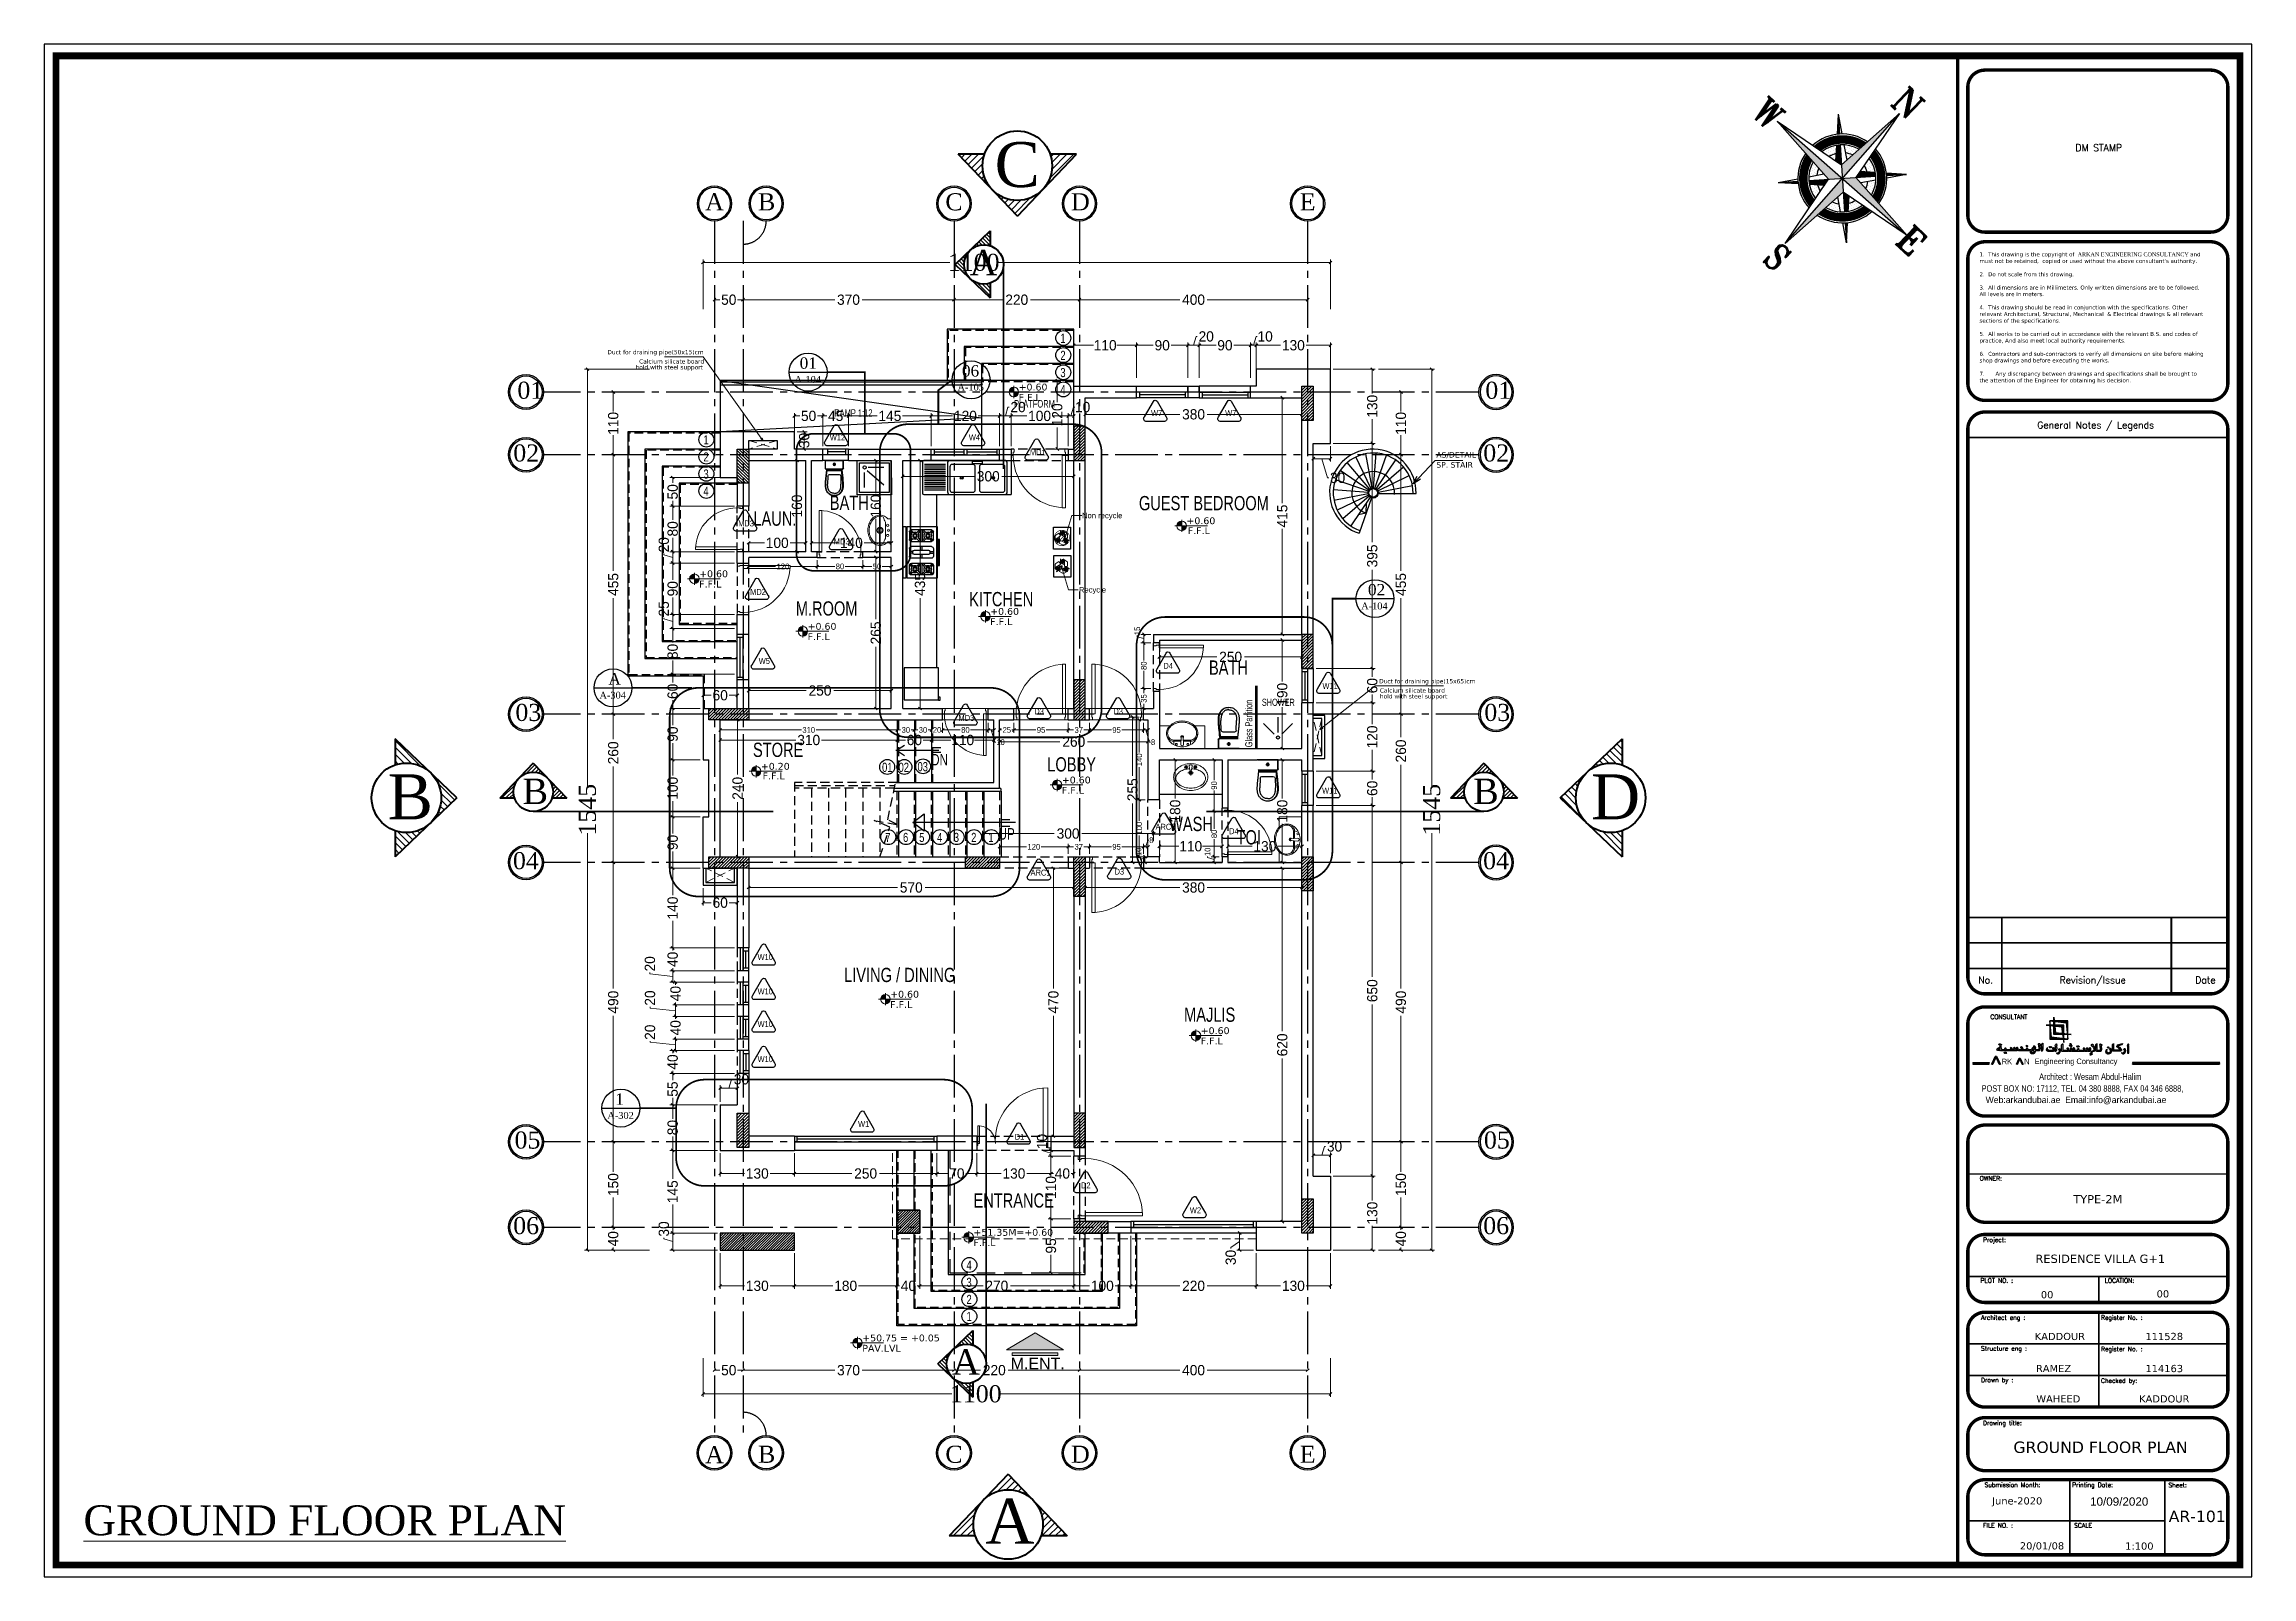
# Model space of a CAD drawing. Header units: centimetres. Extents: x 7997 to 116674, y 1017 to 13844.
# Drawn here: x 33202 to 37073, y 8084 to 10772 of the extents above; entities that cross this region are included whole.
import ezdxf
from ezdxf.enums import TextEntityAlignment as Align

# ---------------------------------------------------------------- set-up
doc = ezdxf.new("R2010")
doc.units = ezdxf.units.CM
doc.header["$LTSCALE"] = 200
doc.header["$PDMODE"] = 2
for name, pattern in [('$0$$1$DASHED', [0.75, 0.5, -0.25]), ('$0$A-106-Typical Floor Plan$0$HIDDEN', [0.375, 0.25, -0.125]), ('$0$DASHED', [0.75, 0.5, -0.25]), ('A-106-Typical Floor Plan$0$HIDDEN', [0.375, 0.25, -0.125]), ('CENTER2', [1.125, 0.75, -0.125, 0.125, -0.125]), ('DASHED', [0.75, 0.5, -0.25]), ('DASHED2', [0.375, 0.25, -0.125]), ('HIDDEN2', [4.7625, 3.175, -1.5875])]:
    doc.linetypes.add(name, pattern=pattern)
for name, color, linetype, lineweight in [('$0$$1$HAT', 8, 'Continuous', 9), ('$0$FIXTURE', 6, 'Continuous', 13), ('$0$TEXT', 6, 'Continuous', 18), ('$0$WALL', 3, 'Continuous', 25), ('$1$HAT', 8, 'Continuous', 9), ('FIXTURE', 6, 'Continuous', 13), ('HA', 251, 'Continuous', 0), ('HAT', 8, 'Continuous', 9), ('HATCH', 8, 'Continuous', 5), ('Layer1', 67, 'Continuous', 9), ('PLAN', 7, 'Continuous', 40), ('TEXT', 6, 'Continuous', 18), ('WALL', 3, 'Continuous', 25), ('www.cadblocksfree.com', 7, 'Continuous', 5)]:
    doc.layers.add(name, color=color, linetype=linetype, lineweight=lineweight)
for name, color, linetype in [('$0$BATH-FUR', 8, 'Continuous'), ('$0$GRID', 9, 'Continuous'), ('$0$GRID @ 1', 9, 'Continuous'), ('$0$STEPS', 7, 'Continuous'), ('$0$WIN', 6, 'Continuous'), ('$0$WINDOR', 6, 'Continuous'), ('ARCH-TEXT', 6, 'Continuous'), ('AXIS', 9, 'CENTER2'), ('BATH-FUR', 8, 'Continuous'), ('BOLD-TEXT', 4, 'Continuous'), ('COL', 1, 'Continuous'), ('CPBRD-HTCH', 53, 'Continuous'), ('DIM', 11, 'Continuous'), ('DORWIN', 4, 'Continuous'), ('EL', 7, 'Continuous'), ('GRID', 9, 'DASHED2'), ('LOGO', 6, 'Continuous'), ('STAIRS', 7, 'Continuous'), ('STEP', 7, 'Continuous'), ('STEPS', 7, 'Continuous'), ('STEPS NUMBERING', 7, 'Continuous'), ('TXT', 6, 'Continuous'), ('WIN', 6, 'Continuous'), ('WINDOR', 6, 'Continuous'), ('wipeout', 85, 'Continuous'), ('Z-RUBBER', 8, 'Continuous')]:
    doc.layers.add(name, color=color, linetype=linetype)
doc.styles.add('$0$$0$$0$sheet notes', font='verdana.ttf')
doc.styles.add('$0$$0$$0$T2', font='')
doc.styles.add('$0$$0$$0$T3', font='timesbd.ttf')
doc.styles.add('$0$$0$Roman', font='romans')
doc.styles.add('$0$GRID', font='times.ttf', dxfattribs={"height": 40})
doc.styles.add('$0$style8', font='swisscl.ttf', dxfattribs={"width": 0.8})
doc.styles.add('AR-104 1st to 11th TYPICAL FLOOR PLAN$0$ARIAL', font='arial.ttf')
doc.styles.add('ENT-TEXT', font='arial.ttf')
doc.styles.add('ROMAND', font='times.ttf')
doc.styles.add('ROMANT', font='romant.shx', dxfattribs={"width": 0.8, "height": 0.6})
doc.styles.add('sheet notes', font='verdana.ttf')
doc.styles.get("Standard").update_dxf_attribs({"font": 'arial.ttf'})
doc.styles.add('STYLE1', font='times.ttf')
doc.styles.add('style8', font='swisscl.ttf', dxfattribs={"width": 0.8})
doc.styles.add('SWISS', font='swisscl.ttf')
doc.styles.add('T1', font='times.ttf')
doc.styles.add('T2', font='')
doc.styles.add('TITLE SHEET SELAITIN$0$$0$$0$$0$sheet notes', font='verdana.ttf')
doc.styles.get('$0$$0$$0$T2').set_extended_font_data('Elisia')
doc.styles.get('T2').set_extended_font_data('Elisia')
doc.dimstyles.new('NORMAL', dxfattribs={"dimtxt": 18, "dimasz": 5, "dimexe": 5, "dimexo": 5, "dimgap": 1, "dimtad": 0, "dimdec": 0, "dimdsep": 46, "dimtxsty": 'T2', "dimblk1": 'OBLIQUE', "dimblk2": 'OBLIQUE', "dimsah": 1, "dimcen": 0.09, "dimclrd": 4, "dimclre": 4, "dimclrt": 6, "dimadec": 0, "dimazin": 0, "dimtfac": 1, "dimtdec": 0, "dimtofl": 0, "dimtmove": 1, "dimatfit": 2, "dimldrblk": 'OPEN30', "dimfxl": 0, "dimtolj": 1, "dimtzin": 0, "dimlwd": 5, "dimlwe": 5, "dimarcsym": 0})
doc.dimstyles.new('NORMAL-1', dxfattribs={"dimtxt": 10, "dimasz": 5, "dimexe": 5, "dimexo": 5, "dimgap": 1, "dimtad": 0, "dimdec": 0, "dimdsep": 46, "dimtxsty": 'T2', "dimblk1": 'OBLIQUE', "dimblk2": 'OBLIQUE', "dimsah": 1, "dimcen": 0.09, "dimclrd": 4, "dimclre": 4, "dimclrt": 6, "dimadec": 0, "dimazin": 0, "dimtfac": 1, "dimtdec": 0, "dimtofl": 0, "dimtmove": 1, "dimatfit": 3, "dimldrblk": 'OPEN30', "dimfxl": 0, "dimtolj": 1, "dimtzin": 0, "dimlwd": 5, "dimlwe": 5, "dimarcsym": 0})
pattern_1 = [(45, (-39757.2027, -54636.4848), (-2.65165043, 2.65165043), [])]
pattern_2 = [(45, (48465.165385, -204592.156179), (-0.005587111051, 0.005587111051), [])]
pattern_3 = [(45, (48465.165385, -204592.15618), (-0.0558711105, 0.0558711105), [])]

msp = doc.modelspace()

# ---------------------------------------------------------------- texts
at = {"color": 0, "style": 'TITLE SHEET SELAITIN$0$$0$$0$$0$sheet notes'}
for s, p in [('GROUND FLOOR PLAN', (36807.3958, 8311.379)), ('AR-101', (36976.9622, 8190.18))]:
    msp.add_text(s, height=20, dxfattribs=at).set_placement(p, align=Align.MIDDLE)
at = {"layer": 'DIM', "color": 7, "linetype": 'ByBlock', "style": 'STYLE1'}
for s, height, p in [('01', 20, (34526.4428, 10202.7474)), ('A-104', 12, (34517.525, 10178.1318)), ('06', 20, (34810.953, 10189.1253)), ('A-105', 12, (34803.2238, 10164.5097)), ('02', 20, (35522.8638, 9805.3936)), ('A-104', 12, (35511.0347, 9780.7779)), ('A', 20, (34191.0486, 9648.9527)), ('A-304', 12, (34175.4322, 9624.337)), ('1', 20, (34203.1784, 8911.9714)), ('A-302', 12, (34189.2638, 8887.3558))]:
    msp.add_text(s, height=height, dxfattribs=at).set_placement(p)
at = {"layer": 'TEXT'}
for s, height, style, p in [('Duct for draining pipe(50x15)cm', 7.5, 'sheet notes', (34189.2549, 10228.1731)), ('Calcium silicate board', 7.5, 'sheet notes', (34244.9274, 10211.9929)), ('hold with steel support', 7.5, 'sheet notes', (34238.6262, 10201.7252)), ('F.F.L', 12.02739, 'sheet notes', (34910.3526, 10146.6127)), ('+0.60', 12.02739, 'sheet notes', (34910.3526, 10164.6933)), ('4', 16, 'style8', (34983.5712, 10158.1905)), ('W7', 10.45094, 'SWISS', (35142.5589, 10119.7337)), ('W7', 10.45094, 'SWISS', (35272.491, 10119.7337)), ('1', 16, 'style8', (34357.7572, 10070.1577)), ('W12', 10.45094, 'SWISS', (34579.3221, 10077.1015)), ('W4', 10.45094, 'SWISS', (34823.0735, 10077.1215)), ('3', 16, 'style8', (34357.7572, 10010.1577)), ('2', 16, 'style8', (34357.7572, 10040.1577)), ('MD1', 10.45094, 'SWISS', (34930.1416, 10050.9552)), ('4', 16, 'style8', (34357.7572, 9980.1577)), ('MD3', 10.45094, 'SWISS', (34418.7139, 9926.3297)), ('+0.60', 12.02739, 'sheet notes', (35204.6971, 9930.2482)), ('F.F.L', 12.02739, 'sheet notes', (35206.9712, 9912.9247)), ('MD3', 10.45094, 'SWISS', (34586.2848, 9894.769)), ('+0.60', 12.02739, 'sheet notes', (34350.2301, 9837.2011)), ('F.F.L', 12.02739, 'sheet notes', (34350.2301, 9819.1205)), ('MD2', 10.45094, 'SWISS', (34439.6726, 9806.2615)), ('+0.60', 12.02739, 'sheet notes', (34540.3782, 9745.0313)), ('F.F.L', 12.02739, 'sheet notes', (34860.5563, 9753.1692)), ('+0.60', 12.02739, 'sheet notes', (34860.5563, 9771.2498)), ('F.F.L', 12.02739, 'sheet notes', (34540.3782, 9726.9507)), ('W5', 10.45094, 'SWISS', (34454.6313, 9685.1027)), ('D4', 10.45094, 'SWISS', (35164.1147, 9676.5889)), ('W11', 10.45094, 'SWISS', (35443.0659, 9641.2856)), ('Duct for draining pipe(15x65)cm', 7.5, 'sheet notes', (35542.4318, 9651.069)), ('Calcium silicate board', 7.5, 'sheet notes', (35543.8178, 9634.8888)), ('D3', 10.45094, 'SWISS', (34937.7909, 9596.7736)), ('D3', 10.45094, 'SWISS', (35076.5788, 9596.7736)), ('hold with steel support', 7.5, 'sheet notes', (35543.8178, 9624.6211)), ('MD3', 10.45094, 'SWISS', (34804.874, 9585.2999)), ('+0.20', 12.02739, 'sheet notes', (34458.4549, 9499.5689)), ('F.F.L', 12.02739, 'sheet notes', (34461.4564, 9482.7069)), ('01', 16, 'style8', (34670.95, 9495.8609)), ('02', 16, 'style8', (34699.8534, 9495.8609)), ('03', 16, 'style8', (34733.0625, 9496.9667)), ('+0.60', 12.02739, 'sheet notes', (34986.1859, 9475.5584)), ('F.F.L', 12.02739, 'sheet notes', (34986.1859, 9457.4778)), ('W11', 10.45094, 'SWISS', (35442.5202, 9457.8543)), ('7', 16, 'style8', (34676.6495, 9372.8874)), ('6', 16, 'style8', (34707.7054, 9372.8874)), ('5', 16, 'style8', (34736.047, 9372.8874)), ('4', 16, 'style8', (34767.404, 9372.8874)), ('3', 16, 'style8', (34796.651, 9372.8874)), ('2', 16, 'style8', (34827.1033, 9372.8874)), ('1', 16, 'style8', (34857.2544, 9372.8874)), ('ARC2', 10.45094, 'SWISS', (35150.3827, 9394.2729)), ('D4', 10.45094, 'SWISS', (35279.3561, 9386.54)), ('ARC1', 10.45094, 'SWISS', (34931.3204, 9313.9564)), ('D3', 10.45094, 'SWISS', (35078.6113, 9315.6988)), ('W10', 10.45094, 'SWISS', (34452.6268, 9165.8864)), ('W10', 10.45094, 'SWISS', (34452.6268, 9105.6568)), ('+0.60', 12.02739, 'sheet notes', (34685.1986, 9099.823)), ('W10', 10.45094, 'SWISS', (34452.6268, 9048.5019)), ('F.F.L', 12.02739, 'sheet notes', (34685.1986, 9081.7425)), ('F.F.L', 12.02739, 'sheet notes', (35229.6342, 9017.868)), ('+0.60', 12.02739, 'sheet notes', (35229.6342, 9035.9486)), ('W10', 10.45094, 'SWISS', (34452.6268, 8986.8346)), ('W1', 10.45094, 'SWISS', (34628.8308, 8873.004)), ('D1', 10.45094, 'SWISS', (34903.5292, 8850.5566)), ('D2', 10.45094, 'SWISS', (35019.7826, 8765.437)), ('W2', 10.45094, 'SWISS', (35210.6041, 8721.8244)), ('F.F.L', 12.02739, 'sheet notes', (34831.2093, 8664.196)), ('+51.35M=+0.60', 12.027392, 'sheet notes', (34831.2093, 8682.2766)), ('4', 16, 'style8', (34818.9383, 8622.5722)), ('3', 16, 'style8', (34818.9383, 8592.5722)), ('2', 16, 'style8', (34818.9383, 8562.5722)), ('1', 16, 'style8', (34818.9383, 8532.5722)), ('PAV.LVL', 12.02739, 'sheet notes', (34636.1895, 8478.967)), ('+50.75 = +0.05', 12.027392, 'sheet notes', (34636.1895, 8497.0476))]:
    msp.add_text(s, height=height, dxfattribs=dict(at, style=style)).set_placement(p)
at = {"layer": 'TEXT', "style": 'style8'}
for s, p in [('DN', (34771.7243, 9517.1812)), ('UP', (34889.3504, 9387.1365))]:
    msp.add_text(s, height=20, dxfattribs=at).set_placement(p, align=Align.MIDDLE_CENTER)
at = {"layer": 'TEXT', "style": 'T1'}
msp.add_text('%%UGROUND FLOOR PLAN', height=52.5, dxfattribs=at).set_placement((33693.576, 8157.0652), align=Align.CENTER)

# ---------------------------------------------------------------- blocks, each defined once
blk = doc.blocks.new('A$C00573E5E')
at = {"layer": 'TEXT', "true_color": 0xff0f0f}
for points in [[(0.5, 0.707), (1, 0.407), (0, 0.407)], [(0.9, 0.357), (0.1, 0.357), (0.1, 0.307), (0.9, 0.307)]]:
    blk.add_hatch(color=1, dxfattribs=at).paths.add_polyline_path(points)
at = {"layer": 'TEXT', "color": 7}
for points in [[(0.5, 0.707), (0.5, 0.707), (1, 0.407), (0, 0.407)], [(0.9, 0.357), (0.1, 0.357), (0.1, 0.307), (0.9, 0.307)]]:
    blk.add_lwpolyline(points, close=True, dxfattribs=at)
at = {"layer": 'TEXT', "style": 'ENT-TEXT'}
blk.add_text('M.ENT.', height=0.2, dxfattribs=at).set_placement((0.547, 0.167), align=Align.MIDDLE_CENTER)
blk = doc.blocks.new('SDF')
at = {"layer": 'TEXT'}
h = blk.add_hatch(color=256, dxfattribs=at)
h.paths.add_polyline_path([(0, 0), (-11.2, 0, -0.414214), (0, 11.3)])
h.paths.add_polyline_path([(0, 0), (11.2, 0, -0.414214), (0, -11.2)])
for p, q in [((-16.1, 0), (60.5, 0)), ((0, -14.2), (0, 14.2))]:
    blk.add_line(p, q, dxfattribs=at)
blk.add_circle((0, 0), 11.2, dxfattribs=at)
blk = doc.blocks.new('_OBLIQUE')
at = {"color": 0, "linetype": 'ByBlock'}
blk.add_line((-0.5, -0.5), (0.5, 0.5), dxfattribs=at)
blk = doc.blocks.new('*D28')
at = {"layer": 'Defpoints', "color": 0, "transparency": 16777216}
for p in [(35372.7, 9327), (35407.1, 9327), (35407.1, 8707)]:
    blk.add_point(p, dxfattribs=at)
at = {"layer": 'DIM', "color": 4, "lineweight": 5, "transparency": 16777216}
for p, q in [((35402.1, 9327), (35367.7, 9327)), ((35372.7, 9327), (35372.7, 9041.1)), ((35372.7, 8707), (35372.7, 8992.9)), ((35402.1, 8707), (35367.7, 8707))]:
    blk.add_line(p, q, dxfattribs=at)
at = {"layer": 'DIM', "color": 4, "lineweight": 5, "transparency": 16777216, "xscale": 5, "yscale": 5, "zscale": 5}
for p, rotation in [((35372.7, 9327), 90), ((35372.7, 8707), 270)]:
    blk.add_blockref('_OBLIQUE', p, dxfattribs=dict(at, rotation=rotation))
at = {"layer": 'DIM', "color": 6, "transparency": 16777216, "insert": (35372.7, 9017), "char_height": 18, "attachment_point": 5, "rotation": 90, "style": 'T2'}
blk.add_mtext('\\A1;620', dxfattribs=at)
blk = doc.blocks.new('_Open30')
at = {"color": 0, "linetype": 'ByBlock', "lineweight": -2}
for p, q in [((-1, 0.27), (0, 0)), ((0, 0), (-1, -0.27)), ((0, 0), (-1, 0))]:
    blk.add_line(p, q, dxfattribs=at)
blk = doc.blocks.new('*D29')
at = {"layer": 'Defpoints', "color": 0, "transparency": 16777216}
for p in [(35027.1, 9327), (35027.1, 9293), (35407.1, 9327)]:
    blk.add_point(p, dxfattribs=at)
at = {"layer": 'DIM', "color": 4, "lineweight": 5, "transparency": 16777216}
for p, q in [((35027.1, 9322), (35027.1, 9288)), ((35027.1, 9293), (35192.9, 9293)), ((35407.1, 9293), (35241.2, 9293)), ((35407.1, 9322), (35407.1, 9288))]:
    blk.add_line(p, q, dxfattribs=at)
at = {"layer": 'DIM', "color": 4, "lineweight": 5, "transparency": 16777216, "xscale": 5, "yscale": 5, "zscale": 5, "rotation": 180}
blk.add_blockref('_OBLIQUE', (35027.1, 9293), dxfattribs=at)
at = {"layer": 'DIM', "color": 4, "lineweight": 5, "transparency": 16777216, "xscale": 5, "yscale": 5, "zscale": 5}
blk.add_blockref('_OBLIQUE', (35407.1, 9293), dxfattribs=at)
at = {"layer": 'DIM', "color": 6, "transparency": 16777216, "insert": (35217.1, 9293), "char_height": 18, "attachment_point": 5, "style": 'T2'}
blk.add_mtext('\\A1;380', dxfattribs=at)
blk = doc.blocks.new('*D30')
at = {"layer": 'Defpoints', "color": 0, "transparency": 16777216}
for p in [(34437.1, 9327), (34437.1, 9293), (35007.1, 9327)]:
    blk.add_point(p, dxfattribs=at)
at = {"layer": 'DIM', "color": 4, "lineweight": 5, "transparency": 16777216}
for p, q in [((34437.1, 9322), (34437.1, 9288)), ((34437.1, 9293), (34697.9, 9293)), ((35007.1, 9293), (34746.2, 9293)), ((35007.1, 9322), (35007.1, 9288))]:
    blk.add_line(p, q, dxfattribs=at)
at = {"layer": 'DIM', "color": 4, "lineweight": 5, "transparency": 16777216, "xscale": 5, "yscale": 5, "zscale": 5, "rotation": 180}
blk.add_blockref('_OBLIQUE', (34437.1, 9293), dxfattribs=at)
at = {"layer": 'DIM', "color": 4, "lineweight": 5, "transparency": 16777216, "xscale": 5, "yscale": 5, "zscale": 5}
blk.add_blockref('_OBLIQUE', (35007.1, 9293), dxfattribs=at)
at = {"layer": 'DIM', "color": 6, "transparency": 16777216, "insert": (34722.1, 9293), "char_height": 18, "attachment_point": 5, "style": 'T2'}
blk.add_mtext('\\A1;570', dxfattribs=at)
blk = doc.blocks.new('*D31')
at = {"layer": 'Defpoints', "color": 0, "transparency": 16777216}
for p in [(34971.3, 9327), (35007.1, 9327), (35007.1, 8857)]:
    blk.add_point(p, dxfattribs=at)
at = {"layer": 'DIM', "color": 4, "lineweight": 5, "transparency": 16777216}
for p, q in [((35002.1, 9327), (34966.3, 9327)), ((34971.3, 9327), (34971.3, 9116.1)), ((34971.3, 8857), (34971.3, 9067.9)), ((35002.1, 8857), (34966.3, 8857))]:
    blk.add_line(p, q, dxfattribs=at)
at = {"layer": 'DIM', "color": 4, "lineweight": 5, "transparency": 16777216, "xscale": 5, "yscale": 5, "zscale": 5}
for p, rotation in [((34971.3, 9327), 90), ((34971.3, 8857), 270)]:
    blk.add_blockref('_OBLIQUE', p, dxfattribs=dict(at, rotation=rotation))
at = {"layer": 'DIM', "color": 6, "transparency": 16777216, "insert": (34971.3, 9092), "char_height": 18, "attachment_point": 5, "rotation": 90, "style": 'T2'}
blk.add_mtext('\\A1;470', dxfattribs=at)
blk = doc.blocks.new('*D32')
at = {"layer": 'Defpoints', "color": 0, "transparency": 16777216}
for p in [(35277.1, 9342), (35407.1, 9365.3), (35407.1, 9337)]:
    blk.add_point(p, dxfattribs=at)
at = {"layer": 'DIM', "color": 4, "lineweight": 5, "transparency": 16777216}
for p, q in [((35277.1, 9347), (35277.1, 9370.3)), ((35407.1, 9342), (35407.1, 9370.3)), ((35277.1, 9365.3), (35319.7, 9365.3)), ((35407.1, 9365.3), (35364.5, 9365.3))]:
    blk.add_line(p, q, dxfattribs=at)
at = {"layer": 'DIM', "color": 4, "lineweight": 5, "transparency": 16777216, "xscale": 5, "yscale": 5, "zscale": 5, "rotation": 180}
blk.add_blockref('_OBLIQUE', (35277.1, 9365.3), dxfattribs=at)
at = {"layer": 'DIM', "color": 4, "lineweight": 5, "transparency": 16777216, "xscale": 5, "yscale": 5, "zscale": 5}
blk.add_blockref('_OBLIQUE', (35407.1, 9365.3), dxfattribs=at)
at = {"layer": 'DIM', "color": 6, "transparency": 16777216, "insert": (35342.1, 9365.3), "char_height": 18, "attachment_point": 5, "style": 'T2'}
blk.add_mtext('\\A1;130', dxfattribs=at)
blk = doc.blocks.new('*D33')
at = {"layer": 'Defpoints', "color": 0, "transparency": 16777216}
for p in [(35157.1, 9365.3), (35157.1, 9337), (35267.1, 9342)]:
    blk.add_point(p, dxfattribs=at)
at = {"layer": 'DIM', "color": 4, "lineweight": 5, "transparency": 16777216}
for p, q in [((35157.1, 9342), (35157.1, 9370.3)), ((35267.1, 9347), (35267.1, 9370.3)), ((35157.1, 9365.3), (35191.4, 9365.3)), ((35267.1, 9365.3), (35232.8, 9365.3))]:
    blk.add_line(p, q, dxfattribs=at)
at = {"layer": 'DIM', "color": 4, "lineweight": 5, "transparency": 16777216, "xscale": 5, "yscale": 5, "zscale": 5, "rotation": 180}
blk.add_blockref('_OBLIQUE', (35157.1, 9365.3), dxfattribs=at)
at = {"layer": 'DIM', "color": 4, "lineweight": 5, "transparency": 16777216, "xscale": 5, "yscale": 5, "zscale": 5}
blk.add_blockref('_OBLIQUE', (35267.1, 9365.3), dxfattribs=at)
at = {"layer": 'DIM', "color": 6, "transparency": 16777216, "insert": (35212.1, 9365.3), "char_height": 18, "attachment_point": 5, "style": 'T2'}
blk.add_mtext('\\A1;110', dxfattribs=at)
blk = doc.blocks.new('*D34')
at = {"layer": 'Defpoints', "color": 0, "transparency": 16777216}
for p in [(35372.7, 9517), (35407.1, 9517), (35407.1, 9337)]:
    blk.add_point(p, dxfattribs=at)
at = {"layer": 'DIM', "color": 4, "lineweight": 5, "transparency": 16777216}
for p, q in [((35402.1, 9517), (35367.7, 9517)), ((35372.7, 9517), (35372.7, 9449.4)), ((35372.7, 9337), (35372.7, 9404.6)), ((35402.1, 9337), (35367.7, 9337))]:
    blk.add_line(p, q, dxfattribs=at)
at = {"layer": 'DIM', "color": 4, "lineweight": 5, "transparency": 16777216, "xscale": 5, "yscale": 5, "zscale": 5}
for p, rotation in [((35372.7, 9517), 90), ((35372.7, 9337), 270)]:
    blk.add_blockref('_OBLIQUE', p, dxfattribs=dict(at, rotation=rotation))
at = {"layer": 'DIM', "color": 6, "transparency": 16777216, "insert": (35372.7, 9427), "char_height": 18, "attachment_point": 5, "rotation": 90, "style": 'T2'}
blk.add_mtext('\\A1;180', dxfattribs=at)
blk = doc.blocks.new('*D35')
at = {"layer": 'Defpoints', "color": 0, "transparency": 16777216}
for p in [(35157.1, 9517), (35184.8, 9517), (35157.1, 9337)]:
    blk.add_point(p, dxfattribs=at)
at = {"layer": 'DIM', "color": 4, "lineweight": 5, "transparency": 16777216}
for p, q in [((35162.1, 9517), (35189.8, 9517)), ((35184.8, 9517), (35184.8, 9449.4)), ((35184.8, 9337), (35184.8, 9404.6)), ((35162.1, 9337), (35189.8, 9337))]:
    blk.add_line(p, q, dxfattribs=at)
at = {"layer": 'DIM', "color": 4, "lineweight": 5, "transparency": 16777216, "xscale": 5, "yscale": 5, "zscale": 5}
for p, rotation in [((35184.8, 9517), 90), ((35184.8, 9337), 270)]:
    blk.add_blockref('_OBLIQUE', p, dxfattribs=dict(at, rotation=rotation))
at = {"layer": 'DIM', "color": 6, "transparency": 16777216, "insert": (35184.8, 9427), "char_height": 18, "attachment_point": 5, "rotation": 90, "style": 'T2'}
blk.add_mtext('\\A1;180', dxfattribs=at)
blk = doc.blocks.new('*D36')
at = {"layer": 'Defpoints', "color": 0, "transparency": 16777216}
for p in [(35372.7, 9727), (35407.1, 9727), (35407.1, 9536.8)]:
    blk.add_point(p, dxfattribs=at)
at = {"layer": 'DIM', "color": 4, "lineweight": 5, "transparency": 16777216}
for p, q in [((35402.1, 9727), (35367.7, 9727)), ((35372.7, 9727), (35372.7, 9654.3)), ((35372.7, 9536.8), (35372.7, 9609.5)), ((35402.1, 9536.8), (35367.7, 9536.8))]:
    blk.add_line(p, q, dxfattribs=at)
at = {"layer": 'DIM', "color": 4, "lineweight": 5, "transparency": 16777216, "xscale": 5, "yscale": 5, "zscale": 5}
for p, rotation in [((35372.7, 9727), 90), ((35372.7, 9536.8), 270)]:
    blk.add_blockref('_OBLIQUE', p, dxfattribs=dict(at, rotation=rotation))
at = {"layer": 'DIM', "color": 6, "transparency": 16777216, "insert": (35372.7, 9631.9), "char_height": 18, "attachment_point": 5, "rotation": 90, "style": 'T2'}
blk.add_mtext('\\A1;190', dxfattribs=at)
blk = doc.blocks.new('*D37')
at = {"layer": 'Defpoints', "color": 0, "transparency": 16777216}
for p in [(35157.1, 9727), (35407.1, 9727), (35157.1, 9697.4)]:
    blk.add_point(p, dxfattribs=at)
at = {"layer": 'DIM', "color": 4, "lineweight": 5, "transparency": 16777216}
for p, q in [((35157.1, 9722), (35157.1, 9692.4)), ((35407.1, 9722), (35407.1, 9692.4)), ((35157.1, 9697.4), (35257.9, 9697.4)), ((35407.1, 9697.4), (35306.2, 9697.4))]:
    blk.add_line(p, q, dxfattribs=at)
at = {"layer": 'DIM', "color": 4, "lineweight": 5, "transparency": 16777216, "xscale": 5, "yscale": 5, "zscale": 5, "rotation": 180}
blk.add_blockref('_OBLIQUE', (35157.1, 9697.4), dxfattribs=at)
at = {"layer": 'DIM', "color": 4, "lineweight": 5, "transparency": 16777216, "xscale": 5, "yscale": 5, "zscale": 5}
blk.add_blockref('_OBLIQUE', (35407.1, 9697.4), dxfattribs=at)
at = {"layer": 'DIM', "color": 6, "transparency": 16777216, "insert": (35282.1, 9697.4), "char_height": 18, "attachment_point": 5, "style": 'T2'}
blk.add_mtext('\\A1;250', dxfattribs=at)
blk = doc.blocks.new('*D38')
at = {"layer": 'Defpoints', "color": 0, "transparency": 16777216}
for p in [(35372.7, 10152), (35407.1, 10152), (35407.1, 9737)]:
    blk.add_point(p, dxfattribs=at)
at = {"layer": 'DIM', "color": 4, "lineweight": 5, "transparency": 16777216}
for p, q in [((35402.1, 10152), (35367.7, 10152)), ((35372.7, 10152), (35372.7, 9966.9)), ((35372.7, 9737), (35372.7, 9922.1)), ((35402.1, 9737), (35367.7, 9737))]:
    blk.add_line(p, q, dxfattribs=at)
at = {"layer": 'DIM', "color": 4, "lineweight": 5, "transparency": 16777216, "xscale": 5, "yscale": 5, "zscale": 5}
for p, rotation in [((35372.7, 10152), 90), ((35372.7, 9737), 270)]:
    blk.add_blockref('_OBLIQUE', p, dxfattribs=dict(at, rotation=rotation))
at = {"layer": 'DIM', "color": 6, "transparency": 16777216, "insert": (35372.7, 9944.5), "char_height": 18, "attachment_point": 5, "rotation": 90, "style": 'T2'}
blk.add_mtext('\\A1;415', dxfattribs=at)
blk = doc.blocks.new('*D39')
at = {"layer": 'Defpoints', "color": 0, "transparency": 16777216}
for p in [(35027.1, 10152), (35407.1, 10152), (35027.1, 10122.8)]:
    blk.add_point(p, dxfattribs=at)
at = {"layer": 'DIM', "color": 4, "lineweight": 5, "transparency": 16777216}
for p, q in [((35027.1, 10147), (35027.1, 10117.8)), ((35407.1, 10147), (35407.1, 10117.8)), ((35027.1, 10122.8), (35192.9, 10122.8)), ((35407.1, 10122.8), (35241.2, 10122.8))]:
    blk.add_line(p, q, dxfattribs=at)
at = {"layer": 'DIM', "color": 4, "lineweight": 5, "transparency": 16777216, "xscale": 5, "yscale": 5, "zscale": 5, "rotation": 180}
blk.add_blockref('_OBLIQUE', (35027.1, 10122.8), dxfattribs=at)
at = {"layer": 'DIM', "color": 4, "lineweight": 5, "transparency": 16777216, "xscale": 5, "yscale": 5, "zscale": 5}
blk.add_blockref('_OBLIQUE', (35407.1, 10122.8), dxfattribs=at)
at = {"layer": 'DIM', "color": 6, "transparency": 16777216, "insert": (35217.1, 10122.8), "char_height": 18, "attachment_point": 5, "style": 'T2'}
blk.add_mtext('\\A1;380', dxfattribs=at)
blk = doc.blocks.new('*D40')
at = {"layer": 'Defpoints', "color": 0, "transparency": 16777216}
for p in [(34707.1, 10047), (35007.1, 10047), (34707.1, 10014.1)]:
    blk.add_point(p, dxfattribs=at)
at = {"layer": 'DIM', "color": 4, "lineweight": 5, "transparency": 16777216}
for p, q in [((34707.1, 10042), (34707.1, 10009.1)), ((35007.1, 10042), (35007.1, 10009.1)), ((34707.1, 10014.1), (34832.9, 10014.1)), ((35007.1, 10014.1), (34881.2, 10014.1))]:
    blk.add_line(p, q, dxfattribs=at)
at = {"layer": 'DIM', "color": 4, "lineweight": 5, "transparency": 16777216, "xscale": 5, "yscale": 5, "zscale": 5, "rotation": 180}
blk.add_blockref('_OBLIQUE', (34707.1, 10014.1), dxfattribs=at)
at = {"layer": 'DIM', "color": 4, "lineweight": 5, "transparency": 16777216, "xscale": 5, "yscale": 5, "zscale": 5}
blk.add_blockref('_OBLIQUE', (35007.1, 10014.1), dxfattribs=at)
at = {"layer": 'DIM', "color": 6, "transparency": 16777216, "insert": (34857.1, 10014.1), "char_height": 18, "attachment_point": 5, "style": 'T2'}
blk.add_mtext('\\A1;300', dxfattribs=at)
blk = doc.blocks.new('*D41')
at = {"layer": 'Defpoints', "color": 0, "transparency": 16777216}
for p in [(34707.1, 10042), (34707.1, 9607), (34737.5, 9607)]:
    blk.add_point(p, dxfattribs=at)
at = {"layer": 'DIM', "color": 4, "lineweight": 5, "transparency": 16777216}
for p, q in [((34712.1, 10042), (34742.5, 10042)), ((34737.5, 10042), (34737.5, 9848.6)), ((34737.5, 9607), (34737.5, 9800.4)), ((34712.1, 9607), (34742.5, 9607))]:
    blk.add_line(p, q, dxfattribs=at)
at = {"layer": 'DIM', "color": 4, "lineweight": 5, "transparency": 16777216, "xscale": 5, "yscale": 5, "zscale": 5}
for p, rotation in [((34737.5, 10042), 90), ((34737.5, 9607), 270)]:
    blk.add_blockref('_OBLIQUE', p, dxfattribs=dict(at, rotation=rotation))
at = {"layer": 'DIM', "color": 6, "transparency": 16777216, "insert": (34737.5, 9824.5), "char_height": 18, "attachment_point": 5, "rotation": 90, "style": 'T2'}
blk.add_mtext('\\A1;435', dxfattribs=at)
blk = doc.blocks.new('*D42')
at = {"layer": 'Defpoints', "color": 0, "transparency": 16777216}
for p in [(34437.1, 9638.4), (34437.1, 9607), (34687.1, 9607)]:
    blk.add_point(p, dxfattribs=at)
at = {"layer": 'DIM', "color": 4, "lineweight": 5, "transparency": 16777216}
for p, q in [((34437.1, 9612), (34437.1, 9643.4)), ((34687.1, 9612), (34687.1, 9643.4)), ((34437.1, 9638.4), (34537.9, 9638.4)), ((34687.1, 9638.4), (34586.2, 9638.4))]:
    blk.add_line(p, q, dxfattribs=at)
at = {"layer": 'DIM', "color": 4, "lineweight": 5, "transparency": 16777216, "xscale": 5, "yscale": 5, "zscale": 5, "rotation": 180}
blk.add_blockref('_OBLIQUE', (34437.1, 9638.4), dxfattribs=at)
at = {"layer": 'DIM', "color": 4, "lineweight": 5, "transparency": 16777216, "xscale": 5, "yscale": 5, "zscale": 5}
blk.add_blockref('_OBLIQUE', (34687.1, 9638.4), dxfattribs=at)
at = {"layer": 'DIM', "color": 6, "transparency": 16777216, "insert": (34562.1, 9638.4), "char_height": 18, "attachment_point": 5, "style": 'T2'}
blk.add_mtext('\\A1;250', dxfattribs=at)
blk = doc.blocks.new('*D43')
at = {"layer": 'Defpoints', "color": 0, "transparency": 16777216}
for p in [(34660, 9872), (34687.1, 9872), (34687.1, 9607)]:
    blk.add_point(p, dxfattribs=at)
at = {"layer": 'DIM', "color": 4, "lineweight": 5, "transparency": 16777216}
for p, q in [((34682.1, 9872), (34655, 9872)), ((34660, 9872), (34660, 9763.6)), ((34660, 9607), (34660, 9715.4)), ((34682.1, 9607), (34655, 9607))]:
    blk.add_line(p, q, dxfattribs=at)
at = {"layer": 'DIM', "color": 4, "lineweight": 5, "transparency": 16777216, "xscale": 5, "yscale": 5, "zscale": 5}
for p, rotation in [((34660, 9872), 90), ((34660, 9607), 270)]:
    blk.add_blockref('_OBLIQUE', p, dxfattribs=dict(at, rotation=rotation))
at = {"layer": 'DIM', "color": 6, "transparency": 16777216, "insert": (34660, 9739.5), "char_height": 18, "attachment_point": 5, "rotation": 90, "style": 'T2'}
blk.add_mtext('\\A1;265', dxfattribs=at)
blk = doc.blocks.new('*D44')
at = {"layer": 'Defpoints', "color": 0, "transparency": 16777216}
for p in [(34660, 10042), (34687.1, 10042), (34687.1, 9882)]:
    blk.add_point(p, dxfattribs=at)
at = {"layer": 'DIM', "color": 4, "lineweight": 5, "transparency": 16777216}
for p, q in [((34682.1, 10042), (34655, 10042)), ((34660, 10042), (34660, 9984.4)), ((34660, 9882), (34660, 9939.6)), ((34682.1, 9882), (34655, 9882))]:
    blk.add_line(p, q, dxfattribs=at)
at = {"layer": 'DIM', "color": 4, "lineweight": 5, "transparency": 16777216, "xscale": 5, "yscale": 5, "zscale": 5}
for p, rotation in [((34660, 10042), 90), ((34660, 9882), 270)]:
    blk.add_blockref('_OBLIQUE', p, dxfattribs=dict(at, rotation=rotation))
at = {"layer": 'DIM', "color": 6, "transparency": 16777216, "insert": (34660, 9962), "char_height": 18, "attachment_point": 5, "rotation": 90, "style": 'T2'}
blk.add_mtext('\\A1;160', dxfattribs=at)
blk = doc.blocks.new('*D45')
at = {"layer": 'Defpoints', "color": 0, "transparency": 16777216}
for p in [(34547.1, 9897), (34687.1, 9897.4), (34687.1, 9897)]:
    blk.add_point(p, dxfattribs=at)
at = {"layer": 'DIM', "color": 4, "lineweight": 5, "transparency": 16777216}
for p, q in [((34547.1, 9902), (34547.1, 9902.4)), ((34547.1, 9897.4), (34594.7, 9897.4)), ((34687.1, 9897.4), (34639.5, 9897.4)), ((34687.1, 9902), (34687.1, 9902.4))]:
    blk.add_line(p, q, dxfattribs=at)
at = {"layer": 'DIM', "color": 4, "lineweight": 5, "transparency": 16777216, "xscale": 5, "yscale": 5, "zscale": 5, "rotation": 180}
blk.add_blockref('_OBLIQUE', (34547.1, 9897.4), dxfattribs=at)
at = {"layer": 'DIM', "color": 4, "lineweight": 5, "transparency": 16777216, "xscale": 5, "yscale": 5, "zscale": 5}
blk.add_blockref('_OBLIQUE', (34687.1, 9897.4), dxfattribs=at)
at = {"layer": 'DIM', "color": 6, "transparency": 16777216, "insert": (34617.1, 9897.4), "char_height": 18, "attachment_point": 5, "style": 'T2'}
blk.add_mtext('\\A1;140', dxfattribs=at)
blk = doc.blocks.new('*D46')
at = {"layer": 'Defpoints', "color": 0, "transparency": 16777216}
for p in [(34437.1, 9897.4), (34437.1, 9897), (34537.1, 9897)]:
    blk.add_point(p, dxfattribs=at)
at = {"layer": 'Layer1', "color": 4, "lineweight": 5, "transparency": 16777216}
for p, q in [((34437.1, 9902), (34437.1, 9902.4)), ((34437.1, 9897.4), (34464.7, 9897.4)), ((34537.1, 9897.4), (34509.5, 9897.4)), ((34537.1, 9902), (34537.1, 9902.4))]:
    blk.add_line(p, q, dxfattribs=at)
at = {"layer": 'Layer1', "color": 4, "lineweight": 5, "transparency": 16777216, "xscale": 5, "yscale": 5, "zscale": 5, "rotation": 180}
blk.add_blockref('_OBLIQUE', (34437.1, 9897.4), dxfattribs=at)
at = {"layer": 'Layer1', "color": 4, "lineweight": 5, "transparency": 16777216, "xscale": 5, "yscale": 5, "zscale": 5}
blk.add_blockref('_OBLIQUE', (34537.1, 9897.4), dxfattribs=at)
at = {"layer": 'Layer1', "color": 6, "transparency": 16777216, "insert": (34487.1, 9897.4), "char_height": 18, "attachment_point": 5, "style": 'T2'}
blk.add_mtext('\\A1;100', dxfattribs=at)
blk = doc.blocks.new('*D47')
at = {"layer": 'Defpoints', "color": 0, "transparency": 16777216}
for p in [(34387.1, 9587), (34417.6, 9587), (34387.1, 9347)]:
    blk.add_point(p, dxfattribs=at)
at = {"layer": 'DIM', "color": 4, "lineweight": 5, "transparency": 16777216}
for p, q in [((34392.1, 9587), (34422.6, 9587)), ((34417.6, 9587), (34417.6, 9491.1)), ((34417.6, 9347), (34417.6, 9442.9)), ((34392.1, 9347), (34422.6, 9347))]:
    blk.add_line(p, q, dxfattribs=at)
at = {"layer": 'DIM', "color": 4, "lineweight": 5, "transparency": 16777216, "xscale": 5, "yscale": 5, "zscale": 5}
for p, rotation in [((34417.6, 9587), 90), ((34417.6, 9347), 270)]:
    blk.add_blockref('_OBLIQUE', p, dxfattribs=dict(at, rotation=rotation))
at = {"layer": 'DIM', "color": 6, "transparency": 16777216, "insert": (34417.6, 9467), "char_height": 18, "attachment_point": 5, "rotation": 90, "style": 'T2'}
blk.add_mtext('\\A1;240', dxfattribs=at)
blk = doc.blocks.new('*D95')
at = {"layer": 'Defpoints', "color": 0, "transparency": 16777216}
for p in [(35129.9, 9722), (35147.1, 9737), (35147.1, 9722)]:
    blk.add_point(p, dxfattribs=at)
at = {"layer": 'DIM', "color": 4, "lineweight": 5, "transparency": 16777216}
for p, q in [((35118.4, 9732.9), (35118.4, 9734.9)), ((35129.9, 9729.5), (35118.4, 9732.9)), ((35142.1, 9737), (35124.9, 9737)), ((35142.1, 9722), (35124.9, 9722)), ((35129.9, 9737), (35129.9, 9722))]:
    blk.add_line(p, q, dxfattribs=at)
at = {"layer": 'DIM', "color": 4, "lineweight": 5, "transparency": 16777216, "xscale": 5, "yscale": 5, "zscale": 5}
for p, rotation in [((35129.9, 9737), 90), ((35129.9, 9722), 270)]:
    blk.add_blockref('_OBLIQUE', p, dxfattribs=dict(at, rotation=rotation))
at = {"layer": 'DIM', "color": 6, "transparency": 16777216, "insert": (35118.4, 9743.1), "char_height": 10, "attachment_point": 5, "rotation": 90, "style": 'T2'}
blk.add_mtext('\\A1;15', dxfattribs=at)
blk = doc.blocks.new('*D96')
at = {"layer": 'Defpoints', "color": 0, "transparency": 16777216}
for p in [(35147.1, 9722), (35129.9, 9642), (35147.1, 9642)]:
    blk.add_point(p, dxfattribs=at)
at = {"layer": 'DIM', "color": 4, "lineweight": 5, "transparency": 16777216}
for p, q in [((35142.1, 9722), (35124.9, 9722)), ((35129.9, 9722), (35129.9, 9691.1)), ((35142.1, 9642), (35124.9, 9642)), ((35129.9, 9642), (35129.9, 9672.9))]:
    blk.add_line(p, q, dxfattribs=at)
at = {"layer": 'DIM', "color": 4, "lineweight": 5, "transparency": 16777216, "xscale": 5, "yscale": 5, "zscale": 5}
for p, rotation in [((35129.9, 9722), 90), ((35129.9, 9642), 270)]:
    blk.add_blockref('_OBLIQUE', p, dxfattribs=dict(at, rotation=rotation))
at = {"layer": 'DIM', "color": 6, "transparency": 16777216, "insert": (35129.9, 9682), "char_height": 10, "attachment_point": 5, "rotation": 90, "style": 'T2'}
blk.add_mtext('\\A1;80', dxfattribs=at)
blk = doc.blocks.new('*D97')
at = {"layer": 'Defpoints', "color": 0, "transparency": 16777216}
for p in [(35147.1, 9642), (35129.9, 9607), (35147.1, 9607)]:
    blk.add_point(p, dxfattribs=at)
at = {"layer": 'DIM', "color": 4, "lineweight": 5, "transparency": 16777216}
for p, q in [((35142.1, 9642), (35124.9, 9642)), ((35129.9, 9642), (35129.9, 9633.6)), ((35142.1, 9607), (35124.9, 9607)), ((35129.9, 9607), (35129.9, 9615.4))]:
    blk.add_line(p, q, dxfattribs=at)
at = {"layer": 'DIM', "color": 4, "lineweight": 5, "transparency": 16777216, "xscale": 5, "yscale": 5, "zscale": 5}
for p, rotation in [((35129.9, 9642), 90), ((35129.9, 9607), 270)]:
    blk.add_blockref('_OBLIQUE', p, dxfattribs=dict(at, rotation=rotation))
at = {"layer": 'DIM', "color": 6, "transparency": 16777216, "insert": (35129.9, 9624.5), "char_height": 10, "attachment_point": 5, "rotation": 90, "style": 'T2'}
blk.add_mtext('\\A1;35', dxfattribs=at)
blk = doc.blocks.new('*D98')
at = {"layer": 'Defpoints', "color": 0, "transparency": 16777216}
for p in [(35129.6, 9587), (35129.6, 9569.3), (35137.1, 9587)]:
    blk.add_point(p, dxfattribs=at)
at = {"layer": 'DIM', "color": 4, "lineweight": 5, "transparency": 16777216}
for p, q in [((35129.6, 9582), (35129.6, 9564.3)), ((35137.1, 9569.3), (35129.6, 9569.3)), ((35133.3, 9569.3), (35139.8, 9547.8)), ((35137.1, 9582), (35137.1, 9564.3)), ((35139.8, 9547.8), (35141.8, 9547.8))]:
    blk.add_line(p, q, dxfattribs=at)
at = {"layer": 'DIM', "color": 4, "lineweight": 5, "transparency": 16777216, "xscale": 5, "yscale": 5, "zscale": 5, "rotation": 180}
blk.add_blockref('_OBLIQUE', (35129.6, 9569.3), dxfattribs=at)
at = {"layer": 'DIM', "color": 4, "lineweight": 5, "transparency": 16777216, "xscale": 5, "yscale": 5, "zscale": 5}
blk.add_blockref('_OBLIQUE', (35137.1, 9569.3), dxfattribs=at)
at = {"layer": 'DIM', "color": 6, "transparency": 16777216, "insert": (35146.1, 9547.8), "char_height": 10, "attachment_point": 5, "style": 'T2'}
blk.add_mtext('\\A1;8', dxfattribs=at)
blk = doc.blocks.new('*D99')
at = {"layer": 'Defpoints', "color": 0, "transparency": 16777216}
for p in [(35034.6, 9587), (35034.6, 9569.3), (35129.6, 9587)]:
    blk.add_point(p, dxfattribs=at)
at = {"layer": 'DIM', "color": 4, "lineweight": 5, "transparency": 16777216}
for p, q in [((35034.6, 9582), (35034.6, 9564.3)), ((35034.6, 9569.3), (35073, 9569.3)), ((35129.6, 9569.3), (35091.2, 9569.3)), ((35129.6, 9582), (35129.6, 9564.3))]:
    blk.add_line(p, q, dxfattribs=at)
at = {"layer": 'DIM', "color": 4, "lineweight": 5, "transparency": 16777216, "xscale": 5, "yscale": 5, "zscale": 5, "rotation": 180}
blk.add_blockref('_OBLIQUE', (35034.6, 9569.3), dxfattribs=at)
at = {"layer": 'DIM', "color": 4, "lineweight": 5, "transparency": 16777216, "xscale": 5, "yscale": 5, "zscale": 5}
blk.add_blockref('_OBLIQUE', (35129.6, 9569.3), dxfattribs=at)
at = {"layer": 'DIM', "color": 6, "transparency": 16777216, "insert": (35082.1, 9569.3), "char_height": 10, "attachment_point": 5, "style": 'T2'}
blk.add_mtext('\\A1;95', dxfattribs=at)
blk = doc.blocks.new('*D100')
at = {"layer": 'Defpoints', "color": 0, "transparency": 16777216}
for p in [(34997.1, 9587), (34997.1, 9569.3), (35034.6, 9587)]:
    blk.add_point(p, dxfattribs=at)
at = {"layer": 'DIM', "color": 4, "lineweight": 5, "transparency": 16777216}
for p, q in [((34997.1, 9582), (34997.1, 9564.3)), ((34997.1, 9569.3), (35006.7, 9569.3)), ((35034.6, 9569.3), (35024.9, 9569.3)), ((35034.6, 9582), (35034.6, 9564.3))]:
    blk.add_line(p, q, dxfattribs=at)
at = {"layer": 'DIM', "color": 4, "lineweight": 5, "transparency": 16777216, "xscale": 5, "yscale": 5, "zscale": 5, "rotation": 180}
blk.add_blockref('_OBLIQUE', (34997.1, 9569.3), dxfattribs=at)
at = {"layer": 'DIM', "color": 4, "lineweight": 5, "transparency": 16777216, "xscale": 5, "yscale": 5, "zscale": 5}
blk.add_blockref('_OBLIQUE', (35034.6, 9569.3), dxfattribs=at)
at = {"layer": 'DIM', "color": 6, "transparency": 16777216, "insert": (35015.8, 9569.3), "char_height": 10, "attachment_point": 5, "style": 'T2'}
blk.add_mtext('\\A1;37', dxfattribs=at)
blk = doc.blocks.new('*D101')
at = {"layer": 'Defpoints', "color": 0, "transparency": 16777216}
for p in [(34902.1, 9587), (34902.1, 9569.3), (34997.1, 9587)]:
    blk.add_point(p, dxfattribs=at)
at = {"layer": 'DIM', "color": 4, "lineweight": 5, "transparency": 16777216}
for p, q in [((34902.1, 9582), (34902.1, 9564.3)), ((34902.1, 9569.3), (34940.5, 9569.3)), ((34997.1, 9569.3), (34958.7, 9569.3)), ((34997.1, 9582), (34997.1, 9564.3))]:
    blk.add_line(p, q, dxfattribs=at)
at = {"layer": 'DIM', "color": 4, "lineweight": 5, "transparency": 16777216, "xscale": 5, "yscale": 5, "zscale": 5, "rotation": 180}
blk.add_blockref('_OBLIQUE', (34902.1, 9569.3), dxfattribs=at)
at = {"layer": 'DIM', "color": 4, "lineweight": 5, "transparency": 16777216, "xscale": 5, "yscale": 5, "zscale": 5}
blk.add_blockref('_OBLIQUE', (34997.1, 9569.3), dxfattribs=at)
at = {"layer": 'DIM', "color": 6, "transparency": 16777216, "insert": (34949.6, 9569.3), "char_height": 10, "attachment_point": 5, "style": 'T2'}
blk.add_mtext('\\A1;95', dxfattribs=at)
blk = doc.blocks.new('*D102')
at = {"layer": 'Defpoints', "color": 0, "transparency": 16777216}
for p in [(34877.1, 9587), (34877.1, 9569.3), (34902.1, 9587)]:
    blk.add_point(p, dxfattribs=at)
at = {"layer": 'DIM', "color": 4, "lineweight": 5, "transparency": 16777216}
for p, q in [((34877.1, 9582), (34877.1, 9564.3)), ((34877.1, 9569.3), (34880.5, 9569.3)), ((34902.1, 9569.3), (34898.7, 9569.3)), ((34902.1, 9582), (34902.1, 9564.3))]:
    blk.add_line(p, q, dxfattribs=at)
at = {"layer": 'DIM', "color": 4, "lineweight": 5, "transparency": 16777216, "xscale": 5, "yscale": 5, "zscale": 5, "rotation": 180}
blk.add_blockref('_OBLIQUE', (34877.1, 9569.3), dxfattribs=at)
at = {"layer": 'DIM', "color": 4, "lineweight": 5, "transparency": 16777216, "xscale": 5, "yscale": 5, "zscale": 5}
blk.add_blockref('_OBLIQUE', (34902.1, 9569.3), dxfattribs=at)
at = {"layer": 'DIM', "color": 6, "transparency": 16777216, "insert": (34889.6, 9569.3), "char_height": 10, "attachment_point": 5, "style": 'T2'}
blk.add_mtext('\\A1;25', dxfattribs=at)
blk = doc.blocks.new('*D103')
at = {"layer": 'Defpoints', "color": 0, "transparency": 16777216}
for p in [(35131.9, 9347), (35147.1, 9347), (35147.1, 9337)]:
    blk.add_point(p, dxfattribs=at)
at = {"layer": 'DIM', "color": 4, "lineweight": 5, "transparency": 16777216}
for p, q in [((35120.4, 9345.5), (35120.4, 9347.5)), ((35131.9, 9342), (35120.4, 9345.5)), ((35142.1, 9347), (35126.9, 9347)), ((35142.1, 9337), (35126.9, 9337)), ((35131.9, 9337), (35131.9, 9347))]:
    blk.add_line(p, q, dxfattribs=at)
at = {"layer": 'DIM', "color": 4, "lineweight": 5, "transparency": 16777216, "xscale": 5, "yscale": 5, "zscale": 5}
for p, rotation in [((35131.9, 9347), 90), ((35131.9, 9337), 270)]:
    blk.add_blockref('_OBLIQUE', p, dxfattribs=dict(at, rotation=rotation))
at = {"layer": 'DIM', "color": 6, "transparency": 16777216, "insert": (35120.4, 9355.6), "char_height": 10, "attachment_point": 5, "rotation": 90, "style": 'T2'}
blk.add_mtext('\\A1;10', dxfattribs=at)
blk = doc.blocks.new('*D104')
at = {"layer": 'Defpoints', "color": 0, "transparency": 16777216}
for p in [(35121.9, 9447), (35137.1, 9447), (35137.1, 9347)]:
    blk.add_point(p, dxfattribs=at)
at = {"layer": 'DIM', "color": 4, "lineweight": 5, "transparency": 16777216}
for p, q in [((35132.1, 9447), (35116.9, 9447)), ((35121.9, 9447), (35121.9, 9409.9)), ((35121.9, 9347), (35121.9, 9384.1)), ((35132.1, 9347), (35116.9, 9347))]:
    blk.add_line(p, q, dxfattribs=at)
at = {"layer": 'DIM', "color": 4, "lineweight": 5, "transparency": 16777216, "xscale": 5, "yscale": 5, "zscale": 5}
for p, rotation in [((35121.9, 9447), 90), ((35121.9, 9347), 270)]:
    blk.add_blockref('_OBLIQUE', p, dxfattribs=dict(at, rotation=rotation))
at = {"layer": 'DIM', "color": 6, "transparency": 16777216, "insert": (35121.9, 9397), "char_height": 10, "attachment_point": 5, "rotation": 90, "style": 'T2'}
blk.add_mtext('\\A1;100', dxfattribs=at)
blk = doc.blocks.new('*D105')
at = {"layer": 'Defpoints', "color": 0, "transparency": 16777216}
for p in [(35121.9, 9587), (35137.1, 9587), (35137.1, 9447)]:
    blk.add_point(p, dxfattribs=at)
at = {"layer": 'DIM', "color": 4, "lineweight": 5, "transparency": 16777216}
for p, q in [((35132.1, 9587), (35116.9, 9587)), ((35121.9, 9587), (35121.9, 9529.9)), ((35121.9, 9447), (35121.9, 9504.1)), ((35132.1, 9447), (35116.9, 9447))]:
    blk.add_line(p, q, dxfattribs=at)
at = {"layer": 'DIM', "color": 4, "lineweight": 5, "transparency": 16777216, "xscale": 5, "yscale": 5, "zscale": 5}
for p, rotation in [((35121.9, 9587), 90), ((35121.9, 9447), 270)]:
    blk.add_blockref('_OBLIQUE', p, dxfattribs=dict(at, rotation=rotation))
at = {"layer": 'DIM', "color": 6, "transparency": 16777216, "insert": (35121.9, 9517), "char_height": 10, "attachment_point": 5, "rotation": 90, "style": 'T2'}
blk.add_mtext('\\A1;140', dxfattribs=at)
blk = doc.blocks.new('*D106')
at = {"layer": 'Defpoints', "color": 0, "transparency": 16777216}
for p in [(34877.1, 9564.3), (35137.1, 9564.3), (35137.1, 9548.7)]:
    blk.add_point(p, dxfattribs=at)
at = {"layer": 'DIM', "color": 4, "lineweight": 5, "transparency": 16777216}
for p, q in [((34877.1, 9559.3), (34877.1, 9543.7)), ((34877.1, 9548.7), (34982.9, 9548.7)), ((35137.1, 9548.7), (35031.2, 9548.7)), ((35137.1, 9559.3), (35137.1, 9543.7))]:
    blk.add_line(p, q, dxfattribs=at)
at = {"layer": 'DIM', "color": 4, "lineweight": 5, "transparency": 16777216, "xscale": 5, "yscale": 5, "zscale": 5, "rotation": 180}
blk.add_blockref('_OBLIQUE', (34877.1, 9548.7), dxfattribs=at)
at = {"layer": 'DIM', "color": 4, "lineweight": 5, "transparency": 16777216, "xscale": 5, "yscale": 5, "zscale": 5}
blk.add_blockref('_OBLIQUE', (35137.1, 9548.7), dxfattribs=at)
at = {"layer": 'DIM', "color": 6, "transparency": 16777216, "insert": (35007.1, 9548.7), "char_height": 18, "attachment_point": 5, "style": 'T2'}
blk.add_mtext('\\A1;260', dxfattribs=at)
blk = doc.blocks.new('*D107')
at = {"layer": 'Defpoints', "color": 0, "transparency": 16777216}
for p in [(35110.2, 9592), (35126.9, 9592), (35126.9, 9337)]:
    blk.add_point(p, dxfattribs=at)
at = {"layer": 'DIM', "color": 4, "lineweight": 5, "transparency": 16777216}
for p, q in [((35121.9, 9592), (35105.2, 9592)), ((35110.2, 9592), (35110.2, 9488.6)), ((35110.2, 9337), (35110.2, 9440.4)), ((35121.9, 9337), (35105.2, 9337))]:
    blk.add_line(p, q, dxfattribs=at)
at = {"layer": 'DIM', "color": 4, "lineweight": 5, "transparency": 16777216, "xscale": 5, "yscale": 5, "zscale": 5}
for p, rotation in [((35110.2, 9592), 90), ((35110.2, 9337), 270)]:
    blk.add_blockref('_OBLIQUE', p, dxfattribs=dict(at, rotation=rotation))
at = {"layer": 'DIM', "color": 6, "transparency": 16777216, "insert": (35110.2, 9464.5), "char_height": 18, "attachment_point": 5, "rotation": 90, "style": 'T2'}
blk.add_mtext('\\A1;255', dxfattribs=at)
blk = doc.blocks.new('*D108')
at = {"layer": 'Defpoints', "color": 0, "transparency": 16777216}
for p in [(34877.1, 9347), (34997.1, 9364.4), (34997.1, 9347)]:
    blk.add_point(p, dxfattribs=at)
at = {"layer": 'DIM', "color": 4, "lineweight": 5, "transparency": 16777216}
for p, q in [((34877.1, 9352), (34877.1, 9369.4)), ((34997.1, 9352), (34997.1, 9369.4)), ((34877.1, 9364.4), (34924.2, 9364.4)), ((34997.1, 9364.4), (34950, 9364.4))]:
    blk.add_line(p, q, dxfattribs=at)
at = {"layer": 'DIM', "color": 4, "lineweight": 5, "transparency": 16777216, "xscale": 5, "yscale": 5, "zscale": 5, "rotation": 180}
blk.add_blockref('_OBLIQUE', (34877.1, 9364.4), dxfattribs=at)
at = {"layer": 'DIM', "color": 4, "lineweight": 5, "transparency": 16777216, "xscale": 5, "yscale": 5, "zscale": 5}
blk.add_blockref('_OBLIQUE', (34997.1, 9364.4), dxfattribs=at)
at = {"layer": 'DIM', "color": 6, "transparency": 16777216, "insert": (34937.1, 9364.4), "char_height": 10, "attachment_point": 5, "style": 'T2'}
blk.add_mtext('\\A1;120', dxfattribs=at)
blk = doc.blocks.new('*D109')
at = {"layer": 'Defpoints', "color": 0, "transparency": 16777216}
for p in [(34997.1, 9347), (35034.6, 9364.4), (35034.6, 9347)]:
    blk.add_point(p, dxfattribs=at)
at = {"layer": 'DIM', "color": 4, "lineweight": 5, "transparency": 16777216}
for p, q in [((34997.1, 9352), (34997.1, 9369.4)), ((35034.6, 9352), (35034.6, 9369.4)), ((34997.1, 9364.4), (35006.7, 9364.4)), ((35034.6, 9364.4), (35024.9, 9364.4))]:
    blk.add_line(p, q, dxfattribs=at)
at = {"layer": 'DIM', "color": 4, "lineweight": 5, "transparency": 16777216, "xscale": 5, "yscale": 5, "zscale": 5, "rotation": 180}
blk.add_blockref('_OBLIQUE', (34997.1, 9364.4), dxfattribs=at)
at = {"layer": 'DIM', "color": 4, "lineweight": 5, "transparency": 16777216, "xscale": 5, "yscale": 5, "zscale": 5}
blk.add_blockref('_OBLIQUE', (35034.6, 9364.4), dxfattribs=at)
at = {"layer": 'DIM', "color": 6, "transparency": 16777216, "insert": (35015.8, 9364.4), "char_height": 10, "attachment_point": 5, "style": 'T2'}
blk.add_mtext('\\A1;37', dxfattribs=at)
blk = doc.blocks.new('*D110')
at = {"layer": 'Defpoints', "color": 0, "transparency": 16777216}
for p in [(35034.6, 9347), (35129.6, 9364.4), (35129.6, 9347)]:
    blk.add_point(p, dxfattribs=at)
at = {"layer": 'DIM', "color": 4, "lineweight": 5, "transparency": 16777216}
for p, q in [((35034.6, 9352), (35034.6, 9369.4)), ((35129.6, 9352), (35129.6, 9369.4)), ((35034.6, 9364.4), (35073, 9364.4)), ((35129.6, 9364.4), (35091.2, 9364.4))]:
    blk.add_line(p, q, dxfattribs=at)
at = {"layer": 'DIM', "color": 4, "lineweight": 5, "transparency": 16777216, "xscale": 5, "yscale": 5, "zscale": 5, "rotation": 180}
blk.add_blockref('_OBLIQUE', (35034.6, 9364.4), dxfattribs=at)
at = {"layer": 'DIM', "color": 4, "lineweight": 5, "transparency": 16777216, "xscale": 5, "yscale": 5, "zscale": 5}
blk.add_blockref('_OBLIQUE', (35129.6, 9364.4), dxfattribs=at)
at = {"layer": 'DIM', "color": 6, "transparency": 16777216, "insert": (35082.1, 9364.4), "char_height": 10, "attachment_point": 5, "style": 'T2'}
blk.add_mtext('\\A1;95', dxfattribs=at)
blk = doc.blocks.new('*D111')
at = {"layer": 'Defpoints', "color": 0, "transparency": 16777216}
for p in [(34847.1, 9369.4), (35147.1, 9387.6), (35147.1, 9369.4)]:
    blk.add_point(p, dxfattribs=at)
at = {"layer": 'DIM', "color": 4, "lineweight": 5, "transparency": 16777216}
for p, q in [((34847.1, 9374.4), (34847.1, 9392.6)), ((34847.1, 9387.6), (34972.9, 9387.6)), ((35147.1, 9387.6), (35021.2, 9387.6)), ((35147.1, 9374.4), (35147.1, 9392.6))]:
    blk.add_line(p, q, dxfattribs=at)
at = {"layer": 'DIM', "color": 4, "lineweight": 5, "transparency": 16777216, "xscale": 5, "yscale": 5, "zscale": 5, "rotation": 180}
blk.add_blockref('_OBLIQUE', (34847.1, 9387.6), dxfattribs=at)
at = {"layer": 'DIM', "color": 4, "lineweight": 5, "transparency": 16777216, "xscale": 5, "yscale": 5, "zscale": 5}
blk.add_blockref('_OBLIQUE', (35147.1, 9387.6), dxfattribs=at)
at = {"layer": 'DIM', "color": 6, "transparency": 16777216, "insert": (34997.1, 9387.6), "char_height": 18, "attachment_point": 5, "style": 'T2'}
blk.add_mtext('\\A1;300', dxfattribs=at)
blk = doc.blocks.new('*D112')
at = {"layer": 'Defpoints', "color": 0, "transparency": 16777216}
for p in [(35253.2, 9347), (35267.1, 9347), (35267.1, 9337)]:
    blk.add_point(p, dxfattribs=at)
at = {"layer": 'DIM', "color": 4, "lineweight": 5, "transparency": 16777216}
for p, q in [((35241.7, 9345.5), (35241.7, 9347.5)), ((35253.2, 9342), (35241.7, 9345.5)), ((35262.1, 9347), (35248.2, 9347)), ((35262.1, 9337), (35248.2, 9337)), ((35253.2, 9337), (35253.2, 9347))]:
    blk.add_line(p, q, dxfattribs=at)
at = {"layer": 'DIM', "color": 4, "lineweight": 5, "transparency": 16777216, "xscale": 5, "yscale": 5, "zscale": 5}
for p, rotation in [((35253.2, 9347), 90), ((35253.2, 9337), 270)]:
    blk.add_blockref('_OBLIQUE', p, dxfattribs=dict(at, rotation=rotation))
at = {"layer": 'DIM', "color": 6, "transparency": 16777216, "insert": (35241.7, 9355.6), "char_height": 10, "attachment_point": 5, "rotation": 90, "style": 'T2'}
blk.add_mtext('\\A1;10', dxfattribs=at)
blk = doc.blocks.new('*D113')
at = {"layer": 'Defpoints', "color": 0, "transparency": 16777216}
for p in [(35253.2, 9427), (35267.1, 9427), (35267.1, 9347)]:
    blk.add_point(p, dxfattribs=at)
at = {"layer": 'DIM', "color": 4, "lineweight": 5, "transparency": 16777216}
for p, q in [((35262.1, 9427), (35248.2, 9427)), ((35253.2, 9427), (35253.2, 9396.1)), ((35253.2, 9347), (35253.2, 9377.9)), ((35262.1, 9347), (35248.2, 9347))]:
    blk.add_line(p, q, dxfattribs=at)
at = {"layer": 'DIM', "color": 4, "lineweight": 5, "transparency": 16777216, "xscale": 5, "yscale": 5, "zscale": 5}
for p, rotation in [((35253.2, 9427), 90), ((35253.2, 9347), 270)]:
    blk.add_blockref('_OBLIQUE', p, dxfattribs=dict(at, rotation=rotation))
at = {"layer": 'DIM', "color": 6, "transparency": 16777216, "insert": (35253.2, 9387), "char_height": 10, "attachment_point": 5, "rotation": 90, "style": 'T2'}
blk.add_mtext('\\A1;80', dxfattribs=at)
blk = doc.blocks.new('*D114')
at = {"layer": 'Defpoints', "color": 0, "transparency": 16777216}
for p in [(35253.2, 9517), (35267.1, 9517), (35267.1, 9427)]:
    blk.add_point(p, dxfattribs=at)
at = {"layer": 'DIM', "color": 4, "lineweight": 5, "transparency": 16777216}
for p, q in [((35262.1, 9517), (35248.2, 9517)), ((35253.2, 9517), (35253.2, 9481.1)), ((35253.2, 9427), (35253.2, 9462.9)), ((35262.1, 9427), (35248.2, 9427))]:
    blk.add_line(p, q, dxfattribs=at)
at = {"layer": 'DIM', "color": 4, "lineweight": 5, "transparency": 16777216, "xscale": 5, "yscale": 5, "zscale": 5}
for p, rotation in [((35253.2, 9517), 90), ((35253.2, 9427), 270)]:
    blk.add_blockref('_OBLIQUE', p, dxfattribs=dict(at, rotation=rotation))
at = {"layer": 'DIM', "color": 6, "transparency": 16777216, "insert": (35253.2, 9472), "char_height": 10, "attachment_point": 5, "rotation": 90, "style": 'T2'}
blk.add_mtext('\\A1;90', dxfattribs=at)
blk = doc.blocks.new('*D115')
at = {"layer": 'Defpoints', "color": 0, "transparency": 16777216}
for p in [(34857.1, 9587), (34857.1, 9569.3), (34867.1, 9587)]:
    blk.add_point(p, dxfattribs=at)
at = {"layer": 'DIM', "color": 4, "lineweight": 5, "transparency": 16777216}
for p, q in [((34857.1, 9582), (34857.1, 9564.3)), ((34867.1, 9569.3), (34857.1, 9569.3)), ((34862.1, 9569.3), (34868.5, 9547.8)), ((34867.1, 9582), (34867.1, 9564.3)), ((34868.5, 9547.8), (34870.5, 9547.8))]:
    blk.add_line(p, q, dxfattribs=at)
at = {"layer": 'DIM', "color": 4, "lineweight": 5, "transparency": 16777216, "xscale": 5, "yscale": 5, "zscale": 5, "rotation": 180}
blk.add_blockref('_OBLIQUE', (34857.1, 9569.3), dxfattribs=at)
at = {"layer": 'DIM', "color": 4, "lineweight": 5, "transparency": 16777216, "xscale": 5, "yscale": 5, "zscale": 5}
blk.add_blockref('_OBLIQUE', (34867.1, 9569.3), dxfattribs=at)
at = {"layer": 'DIM', "color": 6, "transparency": 16777216, "insert": (34878.7, 9547.8), "char_height": 10, "attachment_point": 5, "style": 'T2'}
blk.add_mtext('\\A1;10', dxfattribs=at)
blk = doc.blocks.new('*D116')
at = {"layer": 'Defpoints', "color": 0, "transparency": 16777216}
for p in [(34777.1, 9587), (34777.1, 9569.3), (34857.1, 9587)]:
    blk.add_point(p, dxfattribs=at)
at = {"layer": 'DIM', "color": 4, "lineweight": 5, "transparency": 16777216}
for p, q in [((34777.1, 9582), (34777.1, 9564.3)), ((34777.1, 9569.3), (34808, 9569.3)), ((34857.1, 9569.3), (34826.2, 9569.3)), ((34857.1, 9582), (34857.1, 9564.3))]:
    blk.add_line(p, q, dxfattribs=at)
at = {"layer": 'DIM', "color": 4, "lineweight": 5, "transparency": 16777216, "xscale": 5, "yscale": 5, "zscale": 5, "rotation": 180}
blk.add_blockref('_OBLIQUE', (34777.1, 9569.3), dxfattribs=at)
at = {"layer": 'DIM', "color": 4, "lineweight": 5, "transparency": 16777216, "xscale": 5, "yscale": 5, "zscale": 5}
blk.add_blockref('_OBLIQUE', (34857.1, 9569.3), dxfattribs=at)
at = {"layer": 'DIM', "color": 6, "transparency": 16777216, "insert": (34817.1, 9569.3), "char_height": 10, "attachment_point": 5, "style": 'T2'}
blk.add_mtext('\\A1;80', dxfattribs=at)
blk = doc.blocks.new('*D117')
at = {"layer": 'Defpoints', "color": 0, "transparency": 16777216}
for p in [(34757.6, 9587), (34757.6, 9569.3), (34777.1, 9587)]:
    blk.add_point(p, dxfattribs=at)
at = {"layer": 'DIM', "color": 4, "lineweight": 5, "transparency": 16777216}
for p, q in [((34757.6, 9569.3), (34752.6, 9569.3)), ((34757.6, 9582), (34757.6, 9564.3)), ((34777.1, 9582), (34777.1, 9564.3)), ((34777.1, 9569.3), (34782.1, 9569.3))]:
    blk.add_line(p, q, dxfattribs=at)
at = {"layer": 'DIM', "color": 4, "lineweight": 5, "transparency": 16777216, "xscale": 5, "yscale": 5, "zscale": 5}
blk.add_blockref('_OBLIQUE', (34757.6, 9569.3), dxfattribs=at)
at = {"layer": 'DIM', "color": 4, "lineweight": 5, "transparency": 16777216, "xscale": 5, "yscale": 5, "zscale": 5, "rotation": 180}
blk.add_blockref('_OBLIQUE', (34777.1, 9569.3), dxfattribs=at)
at = {"layer": 'DIM', "color": 6, "transparency": 16777216, "insert": (34767.3, 9569.3), "char_height": 10, "attachment_point": 5, "style": 'T2'}
blk.add_mtext('\\A1;20', dxfattribs=at)
blk = doc.blocks.new('*D118')
at = {"layer": 'Defpoints', "color": 0, "transparency": 16777216}
for p in [(34727.6, 9587), (34727.6, 9569.3), (34757.6, 9587)]:
    blk.add_point(p, dxfattribs=at)
at = {"layer": 'DIM', "color": 4, "lineweight": 5, "transparency": 16777216}
for p, q in [((34727.6, 9582), (34727.6, 9564.3)), ((34727.6, 9569.3), (34733.5, 9569.3)), ((34757.6, 9569.3), (34751.7, 9569.3)), ((34757.6, 9582), (34757.6, 9564.3))]:
    blk.add_line(p, q, dxfattribs=at)
at = {"layer": 'DIM', "color": 4, "lineweight": 5, "transparency": 16777216, "xscale": 5, "yscale": 5, "zscale": 5, "rotation": 180}
blk.add_blockref('_OBLIQUE', (34727.6, 9569.3), dxfattribs=at)
at = {"layer": 'DIM', "color": 4, "lineweight": 5, "transparency": 16777216, "xscale": 5, "yscale": 5, "zscale": 5}
blk.add_blockref('_OBLIQUE', (34757.6, 9569.3), dxfattribs=at)
at = {"layer": 'DIM', "color": 6, "transparency": 16777216, "insert": (34742.6, 9569.3), "char_height": 10, "attachment_point": 5, "style": 'T2'}
blk.add_mtext('\\A1;30', dxfattribs=at)
blk = doc.blocks.new('*D119')
at = {"layer": 'Defpoints', "color": 0, "transparency": 16777216}
for p in [(34697.6, 9587), (34697.6, 9569.3), (34727.6, 9587)]:
    blk.add_point(p, dxfattribs=at)
at = {"layer": 'DIM', "color": 4, "lineweight": 5, "transparency": 16777216}
for p, q in [((34697.6, 9582), (34697.6, 9564.3)), ((34697.6, 9569.3), (34703.5, 9569.3)), ((34727.6, 9569.3), (34721.7, 9569.3)), ((34727.6, 9582), (34727.6, 9564.3))]:
    blk.add_line(p, q, dxfattribs=at)
at = {"layer": 'DIM', "color": 4, "lineweight": 5, "transparency": 16777216, "xscale": 5, "yscale": 5, "zscale": 5, "rotation": 180}
blk.add_blockref('_OBLIQUE', (34697.6, 9569.3), dxfattribs=at)
at = {"layer": 'DIM', "color": 4, "lineweight": 5, "transparency": 16777216, "xscale": 5, "yscale": 5, "zscale": 5}
blk.add_blockref('_OBLIQUE', (34727.6, 9569.3), dxfattribs=at)
at = {"layer": 'DIM', "color": 6, "transparency": 16777216, "insert": (34712.6, 9569.3), "char_height": 10, "attachment_point": 5, "style": 'T2'}
blk.add_mtext('\\A1;30', dxfattribs=at)
blk = doc.blocks.new('*D120')
at = {"layer": 'Defpoints', "color": 0, "transparency": 16777216}
for p in [(34387.1, 9587), (34387.1, 9569.3), (34697.6, 9587)]:
    blk.add_point(p, dxfattribs=at)
at = {"layer": 'DIM', "color": 4, "lineweight": 5, "transparency": 16777216}
for p, q in [((34387.1, 9582), (34387.1, 9564.3)), ((34387.1, 9569.3), (34529.4, 9569.3)), ((34697.6, 9569.3), (34555.2, 9569.3)), ((34697.6, 9582), (34697.6, 9564.3))]:
    blk.add_line(p, q, dxfattribs=at)
at = {"layer": 'DIM', "color": 4, "lineweight": 5, "transparency": 16777216, "xscale": 5, "yscale": 5, "zscale": 5, "rotation": 180}
blk.add_blockref('_OBLIQUE', (34387.1, 9569.3), dxfattribs=at)
at = {"layer": 'DIM', "color": 4, "lineweight": 5, "transparency": 16777216, "xscale": 5, "yscale": 5, "zscale": 5}
blk.add_blockref('_OBLIQUE', (34697.6, 9569.3), dxfattribs=at)
at = {"layer": 'DIM', "color": 6, "transparency": 16777216, "insert": (34542.3, 9569.3), "char_height": 10, "attachment_point": 5, "style": 'T2'}
blk.add_mtext('\\A1;310', dxfattribs=at)
blk = doc.blocks.new('*D121')
at = {"layer": 'Defpoints', "color": 0, "transparency": 16777216}
for p in [(34757.6, 9564.3), (34867.1, 9564.3), (34757.6, 9551.6)]:
    blk.add_point(p, dxfattribs=at)
at = {"layer": 'DIM', "color": 4, "lineweight": 5, "transparency": 16777216}
for p, q in [((34757.6, 9559.3), (34757.6, 9546.6)), ((34757.6, 9551.6), (34791.6, 9551.6)), ((34867.1, 9551.6), (34833, 9551.6)), ((34867.1, 9559.3), (34867.1, 9546.6))]:
    blk.add_line(p, q, dxfattribs=at)
at = {"layer": 'DIM', "color": 4, "lineweight": 5, "transparency": 16777216, "xscale": 5, "yscale": 5, "zscale": 5, "rotation": 180}
blk.add_blockref('_OBLIQUE', (34757.6, 9551.6), dxfattribs=at)
at = {"layer": 'DIM', "color": 4, "lineweight": 5, "transparency": 16777216, "xscale": 5, "yscale": 5, "zscale": 5}
blk.add_blockref('_OBLIQUE', (34867.1, 9551.6), dxfattribs=at)
at = {"layer": 'DIM', "color": 6, "transparency": 16777216, "insert": (34812.3, 9551.6), "char_height": 18, "attachment_point": 5, "style": 'T2'}
blk.add_mtext('\\A1;110', dxfattribs=at)
blk = doc.blocks.new('*D122')
at = {"layer": 'Defpoints', "color": 0, "transparency": 16777216}
for p in [(34697.6, 9564.3), (34757.6, 9564.3), (34697.6, 9551.6)]:
    blk.add_point(p, dxfattribs=at)
at = {"layer": 'DIM', "color": 4, "lineweight": 5, "transparency": 16777216}
for p, q in [((34697.6, 9559.3), (34697.6, 9546.6)), ((34697.6, 9551.6), (34712, 9551.6)), ((34757.6, 9551.6), (34743.2, 9551.6)), ((34757.6, 9559.3), (34757.6, 9546.6))]:
    blk.add_line(p, q, dxfattribs=at)
at = {"layer": 'DIM', "color": 4, "lineweight": 5, "transparency": 16777216, "xscale": 5, "yscale": 5, "zscale": 5, "rotation": 180}
blk.add_blockref('_OBLIQUE', (34697.6, 9551.6), dxfattribs=at)
at = {"layer": 'DIM', "color": 4, "lineweight": 5, "transparency": 16777216, "xscale": 5, "yscale": 5, "zscale": 5}
blk.add_blockref('_OBLIQUE', (34757.6, 9551.6), dxfattribs=at)
at = {"layer": 'DIM', "color": 6, "transparency": 16777216, "insert": (34727.6, 9551.6), "char_height": 18, "attachment_point": 5, "style": 'T2'}
blk.add_mtext('\\A1;60', dxfattribs=at)
blk = doc.blocks.new('*D123')
at = {"layer": 'Defpoints', "color": 0, "transparency": 16777216}
for p in [(34697.6, 9564.3), (34387.1, 9551.6), (34387.1, 9551.6)]:
    blk.add_point(p, dxfattribs=at)
at = {"layer": 'DIM', "color": 4, "lineweight": 5, "transparency": 16777216}
for p, q in [((34387.1, 9551.6), (34519.9, 9551.6)), ((34697.6, 9551.6), (34564.8, 9551.6)), ((34697.6, 9559.3), (34697.6, 9546.6))]:
    blk.add_line(p, q, dxfattribs=at)
at = {"layer": 'DIM', "color": 4, "lineweight": 5, "transparency": 16777216, "xscale": 5, "yscale": 5, "zscale": 5, "rotation": 180}
blk.add_blockref('_OBLIQUE', (34387.1, 9551.6), dxfattribs=at)
at = {"layer": 'DIM', "color": 4, "lineweight": 5, "transparency": 16777216, "xscale": 5, "yscale": 5, "zscale": 5}
blk.add_blockref('_OBLIQUE', (34697.6, 9551.6), dxfattribs=at)
at = {"layer": 'DIM', "color": 6, "transparency": 16777216, "insert": (34542.3, 9551.6), "char_height": 18, "attachment_point": 5, "style": 'T2'}
blk.add_mtext('\\A1;310', dxfattribs=at)
blk = doc.blocks.new('*D124')
at = {"layer": 'Defpoints', "color": 0, "transparency": 16777216}
for p in [(34437.1, 9872), (34557.1, 9872), (34557.1, 9856.1)]:
    blk.add_point(p, dxfattribs=at)
at = {"layer": 'DIM', "color": 4, "lineweight": 5, "transparency": 16777216}
for p, q in [((34437.1, 9867), (34437.1, 9851.1)), ((34437.1, 9856.1), (34484.2, 9856.1)), ((34557.1, 9856.1), (34510, 9856.1)), ((34557.1, 9867), (34557.1, 9851.1))]:
    blk.add_line(p, q, dxfattribs=at)
at = {"layer": 'DIM', "color": 4, "lineweight": 5, "transparency": 16777216, "xscale": 5, "yscale": 5, "zscale": 5, "rotation": 180}
blk.add_blockref('_OBLIQUE', (34437.1, 9856.1), dxfattribs=at)
at = {"layer": 'DIM', "color": 4, "lineweight": 5, "transparency": 16777216, "xscale": 5, "yscale": 5, "zscale": 5}
blk.add_blockref('_OBLIQUE', (34557.1, 9856.1), dxfattribs=at)
at = {"layer": 'DIM', "color": 6, "transparency": 16777216, "insert": (34497.1, 9856.1), "char_height": 10, "attachment_point": 5, "style": 'T2'}
blk.add_mtext('\\A1;120', dxfattribs=at)
blk = doc.blocks.new('*D125')
at = {"layer": 'Defpoints', "color": 0, "transparency": 16777216}
for p in [(34557.1, 9872), (34637.1, 9872), (34637.1, 9856.1)]:
    blk.add_point(p, dxfattribs=at)
at = {"layer": 'DIM', "color": 4, "lineweight": 5, "transparency": 16777216}
for p, q in [((34557.1, 9867), (34557.1, 9851.1)), ((34557.1, 9856.1), (34588, 9856.1)), ((34637.1, 9856.1), (34606.2, 9856.1)), ((34637.1, 9867), (34637.1, 9851.1))]:
    blk.add_line(p, q, dxfattribs=at)
at = {"layer": 'DIM', "color": 4, "lineweight": 5, "transparency": 16777216, "xscale": 5, "yscale": 5, "zscale": 5, "rotation": 180}
blk.add_blockref('_OBLIQUE', (34557.1, 9856.1), dxfattribs=at)
at = {"layer": 'DIM', "color": 4, "lineweight": 5, "transparency": 16777216, "xscale": 5, "yscale": 5, "zscale": 5}
blk.add_blockref('_OBLIQUE', (34637.1, 9856.1), dxfattribs=at)
at = {"layer": 'DIM', "color": 6, "transparency": 16777216, "insert": (34597.1, 9856.1), "char_height": 10, "attachment_point": 5, "style": 'T2'}
blk.add_mtext('\\A1;80', dxfattribs=at)
blk = doc.blocks.new('SEC.L')
at = {"layer": 'TXT'}
h = blk.add_hatch(dxfattribs=at)
h.set_pattern_fill('ANSI31', color=256, scale=15.3, angle=1170, style=0)
h.set_pattern_definition([(315, (-3684.534, 2186.449), (3.380854, 3.380854), [])])
h.paths.add_polyline_path([(-752.5, 939.3, 0.08394), (-741.2, 941.2), (-741.2, 915.1), (-802.6, 973.8), (-741.2, 1032.5), (-741.2, 1006.5, 0.08394), (-752.5, 1008.4, 1)])
h = blk.add_hatch(dxfattribs=at)
h.set_pattern_fill('ANSI31', color=256, scale=15.3, angle=1080, style=0)
h.set_pattern_definition([(225, (-329.8383, 2980.8756), (3.380854, -3.380854), [])])
h.paths.add_polyline_path([(-1577, 48.9, 0.08394), (-1575.1, 37.5), (-1601.2, 37.5), (-1542.5, 99), (-1483.8, 37.5), (-1509.8, 37.5, 0.08394), (-1507.9, 48.9, 1)])
h = blk.add_hatch(dxfattribs=at)
h.set_pattern_fill('ANSI31', color=256, scale=15.3, angle=1080, style=0)
h.set_pattern_definition([(225, (1337.0203, 2980.8756), (3.380854, -3.380854), [])])
h.paths.add_polyline_path([(89.8, 48.9, 0.08394), (91.7, 37.5), (65.7, 37.5), (124.4, 99), (183.1, 37.5), (157, 37.5, 0.08394), (159, 48.9, 1)])
h = blk.add_hatch(dxfattribs=at)
h.set_pattern_fill('ANSI31', color=256, scale=15.3, angle=1170, style=0)
h.set_pattern_definition([(315, (-3715.1657, 258.318), (3.380854, 3.380854), [])])
h.paths.add_polyline_path([(-783.2, -988.9, 0.08394), (-771.8, -987), (-771.8, -1013), (-833.2, -954.3), (-771.8, -895.6), (-771.8, -921.7, 0.08394), (-783.2, -919.7, 1)])
at = {"layer": 'AXIS', "linetype": 'CENTER2', "ltscale": 0.5}
for points in [[(-718, 973.7, 3, 3, 0), (-718, 614.9, 0, 0, 0), (-718, 436.8, 0, 0, 0), (-664, 436.8, 0, 0, 0), (-664, -428.8, 0, 0, 0), (-748.6, -428.8, 0, 0, 0), (-748.6, -498.2, 3, 3, 0), (-748.6, -954.3, 3, 3, 0)], [(124.4, 14.3, 3, 3, 0), (-362.4, 14.3, 0, 0, 0), (-1121.7, 14.3, 3, 3, 0), (-1542.5, 14.3, 3, 3, 0)]]:
    blk.add_lwpolyline(points, format="xyseb", dxfattribs=at)
at = {"layer": 'PLAN', "linetype": 'Continuous'}
for p, q in [((-802.6, 973.8), (-741.2, 1032.5)), ((-741.2, 1032.5), (-741.2, 1006.5)), ((-802.6, 973.8), (-741.2, 915.1)), ((-741.2, 941.2), (-741.2, 915.1)), ((-1542.5, 99), (-1601.2, 37.5)), ((-1542.5, 99), (-1483.8, 37.5)), ((124.4, 99), (65.7, 37.5)), ((124.4, 99), (183.1, 37.5)), ((-1575.1, 37.5), (-1601.2, 37.5)), ((-1483.8, 37.5), (-1509.8, 37.5)), ((91.7, 37.5), (65.7, 37.5)), ((183.1, 37.5), (157, 37.5)), ((-833.2, -954.3), (-771.8, -895.6)), ((-771.8, -895.6), (-771.8, -921.7)), ((-833.2, -954.3), (-771.8, -1013)), ((-771.8, -987), (-771.8, -1013))]:
    blk.add_line(p, q, dxfattribs=at)
for centre in [(-752.5, 973.8), (-1542.5, 48.9), (124.4, 48.9), (-783.2, -954.3)]:
    blk.add_circle(centre, 34.6, dxfattribs=at)
at = {"layer": 'ARCH-TEXT', "lineweight": -3, "style": 'ROMAND'}
for s, p in [('A', (-777.5, 954.7)), ('B', (-1561.6, 27.4)), ('B', (105.3, 27.4)), ('A', (-808.2, -973.4))]:
    blk.add_text(s, height=44.6, dxfattribs=at).set_placement(p)
blk = doc.blocks.new('ASAS')
at = {"layer": 'TXT'}
h = blk.add_hatch(dxfattribs=at)
h.set_pattern_fill('ANSI31', color=256, scale=27, angle=1080, style=0)
h.set_pattern_definition([(225, (2198.978, 8365.5), (5.966213, -5.966213), [])])
h.paths.add_polyline_path([(-2, 3191.4, -0.08394), (1.4, 3211.4), (-44.5, 3211.4), (59, 3103), (162.6, 3211.4), (116.6, 3211.4, -0.08394), (120, 3191.4, -1)])
h = blk.add_hatch(dxfattribs=at)
h.set_pattern_fill('ANSI31', color=256, scale=27, angle=1170, style=0)
h.set_pattern_definition([(315, (-6186.26, 4222.8215), (5.966213, 5.966213), [])])
h.paths.add_polyline_path([(-1012.2, 2021.9, -0.08394), (-1032.2, 2025.3), (-1032.2, 1979.3), (-923.8, 2082.9), (-1032.2, 2186.5), (-1032.2, 2140.5, -0.08394), (-1012.2, 2143.9, -1)])
h = blk.add_hatch(dxfattribs=at)
h.set_pattern_fill('ANSI31', color=256, scale=27, angle=1170, style=0)
h.set_pattern_definition([(315, (-7521.946, 4222.8215), (5.9662135, 5.9662135), [])])
h.paths.add_polyline_path([(1099.4, 2021.9, 0.08394), (1119.5, 2025.3), (1119.5, 1979.3), (1011, 2082.9), (1119.5, 2186.5), (1119.5, 2140.5, 0.08394), (1099.4, 2143.9, 1)])
h = blk.add_hatch(dxfattribs=at)
h.set_pattern_fill('ANSI31', color=256, scale=27, angle=1080, style=0)
h.set_pattern_definition([(225, (2182.819, 5982.5904), (5.966213, -5.966213), [])])
h.paths.add_polyline_path([(-18.1, 808.5, 0.08394), (-14.7, 788.4), (-60.7, 788.4), (42.9, 896.9), (146.4, 788.4), (100.5, 788.4, 0.08394), (103.9, 808.5, 1)])
at = {"layer": 'PLAN', "linetype": 'Continuous'}
for p, q in [((59, 3103), (-44.5, 3211.4)), ((1.4, 3211.4), (-44.5, 3211.4)), ((59, 3103), (162.6, 3211.4)), ((162.6, 3211.4), (116.6, 3211.4)), ((-923.8, 2082.9), (-1032.2, 2186.5)), ((-1032.2, 2186.5), (-1032.2, 2140.5)), ((1011, 2082.9), (1119.5, 2186.5)), ((1119.5, 2186.5), (1119.5, 2140.5)), ((-923.8, 2082.9), (-1032.2, 1979.3)), ((1011, 2082.9), (1119.5, 1979.3)), ((-1032.2, 2025.3), (-1032.2, 1979.3)), ((1119.5, 2025.3), (1119.5, 1979.3)), ((42.9, 896.9), (-60.7, 788.4)), ((42.9, 896.9), (146.4, 788.4)), ((-14.7, 788.4), (-60.7, 788.4)), ((146.4, 788.4), (100.5, 788.4))]:
    blk.add_line(p, q, dxfattribs=at)
for centre in [(59, 3191.4), (-1012.2, 2082.9), (1099.4, 2082.9), (42.9, 808.5)]:
    blk.add_circle(centre, 61, dxfattribs=at)
at = {"layer": 'ARCH-TEXT', "lineweight": -3, "style": 'ROMAND'}
for s, p in [('C', (19.2, 3154.1)), ('B', (-1045.1, 2045.3)), ('D', (1065, 2045.3)), ('A', (2.9, 774.7))]:
    blk.add_text(s, height=78.8, dxfattribs=at).set_placement(p)
blk = doc.blocks.new('*D445')
at = {"layer": 'Defpoints', "color": 0, "transparency": 16777216}
for p in [(34637.1, 9872), (34687.1, 9872), (34687.1, 9856.1)]:
    blk.add_point(p, dxfattribs=at)
at = {"layer": 'DIM', "color": 4, "lineweight": 5, "transparency": 16777216}
for p, q in [((34637.1, 9867), (34637.1, 9851.1)), ((34637.1, 9856.1), (34653, 9856.1)), ((34687.1, 9856.1), (34671.2, 9856.1)), ((34687.1, 9867), (34687.1, 9851.1))]:
    blk.add_line(p, q, dxfattribs=at)
at = {"layer": 'DIM', "color": 4, "lineweight": 5, "transparency": 16777216, "xscale": 5, "yscale": 5, "zscale": 5, "rotation": 180}
blk.add_blockref('_OBLIQUE', (34637.1, 9856.1), dxfattribs=at)
at = {"layer": 'DIM', "color": 4, "lineweight": 5, "transparency": 16777216, "xscale": 5, "yscale": 5, "zscale": 5}
blk.add_blockref('_OBLIQUE', (34687.1, 9856.1), dxfattribs=at)
at = {"layer": 'DIM', "color": 6, "transparency": 16777216, "insert": (34662.1, 9856.1), "char_height": 10, "attachment_point": 5, "style": 'T2'}
blk.add_mtext('\\A1;50', dxfattribs=at)
blk = doc.blocks.new('*D474')
at = {"layer": 'Defpoints', "color": 0, "transparency": 16777216}
for p in [(34978.1, 10182), (35007.1, 10182), (35007.1, 10062)]:
    blk.add_point(p, dxfattribs=at)
at = {"layer": 'DIM', "color": 4, "lineweight": 5, "transparency": 16777216}
for p, q in [((35002.1, 10182), (34973.1, 10182)), ((34978.1, 10182), (34978.1, 10144.4)), ((34978.1, 10062), (34978.1, 10099.6)), ((35002.1, 10062), (34973.1, 10062))]:
    blk.add_line(p, q, dxfattribs=at)
at = {"layer": 'DIM', "color": 4, "lineweight": 5, "transparency": 16777216, "xscale": 5, "yscale": 5, "zscale": 5}
for p, rotation in [((34978.1, 10182), 90), ((34978.1, 10062), 270)]:
    blk.add_blockref('_OBLIQUE', p, dxfattribs=dict(at, rotation=rotation))
at = {"layer": 'DIM', "color": 6, "transparency": 16777216, "insert": (34978.1, 10122), "char_height": 18, "attachment_point": 5, "rotation": 90, "style": 'T2'}
blk.add_mtext('\\A1;120', dxfattribs=at)
blk = doc.blocks.new('*D824')
at = {"layer": 'Defpoints', "color": 0, "transparency": 16777216}
for p in [(35327.1, 8657), (35457.1, 8657), (35327.1, 8594.4)]:
    blk.add_point(p, dxfattribs=at)
at = {"layer": 'DIM', "color": 4, "lineweight": 5, "transparency": 16777216}
for p, q in [((35327.1, 8652), (35327.1, 8589.4)), ((35457.1, 8652), (35457.1, 8589.4)), ((35327.1, 8594.4), (35369.7, 8594.4)), ((35457.1, 8594.4), (35414.5, 8594.4))]:
    blk.add_line(p, q, dxfattribs=at)
at = {"layer": 'DIM', "color": 4, "lineweight": 5, "transparency": 16777216, "xscale": 5, "yscale": 5, "zscale": 5, "rotation": 180}
blk.add_blockref('_OBLIQUE', (35327.1, 8594.4), dxfattribs=at)
at = {"layer": 'DIM', "color": 4, "lineweight": 5, "transparency": 16777216, "xscale": 5, "yscale": 5, "zscale": 5}
blk.add_blockref('_OBLIQUE', (35457.1, 8594.4), dxfattribs=at)
at = {"layer": 'DIM', "color": 6, "transparency": 16777216, "insert": (35392.1, 8594.4), "char_height": 18, "attachment_point": 5, "style": 'T2'}
blk.add_mtext('\\A1;130', dxfattribs=at)
blk = doc.blocks.new('*D825')
at = {"layer": 'Defpoints', "color": 0, "transparency": 16777216}
for p in [(35107.1, 8687), (35327.1, 8657), (35107.1, 8594.4)]:
    blk.add_point(p, dxfattribs=at)
at = {"layer": 'DIM', "color": 4, "lineweight": 5, "transparency": 16777216}
for p, q in [((35107.1, 8682), (35107.1, 8589.4)), ((35327.1, 8652), (35327.1, 8589.4)), ((35107.1, 8594.4), (35192.9, 8594.4)), ((35327.1, 8594.4), (35241.2, 8594.4))]:
    blk.add_line(p, q, dxfattribs=at)
at = {"layer": 'DIM', "color": 4, "lineweight": 5, "transparency": 16777216, "xscale": 5, "yscale": 5, "zscale": 5, "rotation": 180}
blk.add_blockref('_OBLIQUE', (35107.1, 8594.4), dxfattribs=at)
at = {"layer": 'DIM', "color": 4, "lineweight": 5, "transparency": 16777216, "xscale": 5, "yscale": 5, "zscale": 5}
blk.add_blockref('_OBLIQUE', (35327.1, 8594.4), dxfattribs=at)
at = {"layer": 'DIM', "color": 6, "transparency": 16777216, "insert": (35217.1, 8594.4), "char_height": 18, "attachment_point": 5, "style": 'T2'}
blk.add_mtext('\\A1;220', dxfattribs=at)
blk = doc.blocks.new('*D826')
at = {"layer": 'Defpoints', "color": 0, "transparency": 16777216}
for p in [(35007.1, 8687), (35107.1, 8687), (35007.1, 8594.4)]:
    blk.add_point(p, dxfattribs=at)
at = {"layer": 'DIM', "color": 4, "lineweight": 5, "transparency": 16777216}
for p, q in [((35007.1, 8682), (35007.1, 8589.4)), ((35107.1, 8682), (35107.1, 8589.4)), ((35007.1, 8594.4), (35034.7, 8594.4)), ((35107.1, 8594.4), (35079.5, 8594.4))]:
    blk.add_line(p, q, dxfattribs=at)
at = {"layer": 'DIM', "color": 4, "lineweight": 5, "transparency": 16777216, "xscale": 5, "yscale": 5, "zscale": 5, "rotation": 180}
blk.add_blockref('_OBLIQUE', (35007.1, 8594.4), dxfattribs=at)
at = {"layer": 'DIM', "color": 4, "lineweight": 5, "transparency": 16777216, "xscale": 5, "yscale": 5, "zscale": 5}
blk.add_blockref('_OBLIQUE', (35107.1, 8594.4), dxfattribs=at)
at = {"layer": 'DIM', "color": 6, "transparency": 16777216, "insert": (35057.1, 8594.4), "char_height": 18, "attachment_point": 5, "style": 'T2'}
blk.add_mtext('\\A1;100', dxfattribs=at)
blk = doc.blocks.new('*D827')
at = {"layer": 'Defpoints', "color": 0, "transparency": 16777216}
for p in [(34737.1, 8687), (35007.1, 8687), (34737.1, 8594.4)]:
    blk.add_point(p, dxfattribs=at)
at = {"layer": 'DIM', "color": 4, "lineweight": 5, "transparency": 16777216}
for p, q in [((34737.1, 8682), (34737.1, 8589.4)), ((35007.1, 8682), (35007.1, 8589.4)), ((34737.1, 8594.4), (34847.9, 8594.4)), ((35007.1, 8594.4), (34896.2, 8594.4))]:
    blk.add_line(p, q, dxfattribs=at)
at = {"layer": 'DIM', "color": 4, "lineweight": 5, "transparency": 16777216, "xscale": 5, "yscale": 5, "zscale": 5, "rotation": 180}
blk.add_blockref('_OBLIQUE', (34737.1, 8594.4), dxfattribs=at)
at = {"layer": 'DIM', "color": 4, "lineweight": 5, "transparency": 16777216, "xscale": 5, "yscale": 5, "zscale": 5}
blk.add_blockref('_OBLIQUE', (35007.1, 8594.4), dxfattribs=at)
at = {"layer": 'DIM', "color": 6, "transparency": 16777216, "insert": (34872.1, 8594.4), "char_height": 18, "attachment_point": 5, "style": 'T2'}
blk.add_mtext('\\A1;270', dxfattribs=at)
blk = doc.blocks.new('*D828')
at = {"layer": 'Defpoints', "color": 0, "transparency": 16777216}
for p in [(34697.1, 8687), (34737.1, 8687), (34697.1, 8594.4)]:
    blk.add_point(p, dxfattribs=at)
at = {"layer": 'DIM', "color": 4, "lineweight": 5, "transparency": 16777216}
for p, q in [((34697.1, 8682), (34697.1, 8589.4)), ((34737.1, 8682), (34737.1, 8589.4)), ((34697.1, 8594.4), (34701.5, 8594.4)), ((34737.1, 8594.4), (34732.7, 8594.4))]:
    blk.add_line(p, q, dxfattribs=at)
at = {"layer": 'DIM', "color": 4, "lineweight": 5, "transparency": 16777216, "xscale": 5, "yscale": 5, "zscale": 5, "rotation": 180}
blk.add_blockref('_OBLIQUE', (34697.1, 8594.4), dxfattribs=at)
at = {"layer": 'DIM', "color": 4, "lineweight": 5, "transparency": 16777216, "xscale": 5, "yscale": 5, "zscale": 5}
blk.add_blockref('_OBLIQUE', (34737.1, 8594.4), dxfattribs=at)
at = {"layer": 'DIM', "color": 6, "transparency": 16777216, "insert": (34717.1, 8594.4), "char_height": 18, "attachment_point": 5, "style": 'T2'}
blk.add_mtext('\\A1;40', dxfattribs=at)
blk = doc.blocks.new('*D829')
at = {"layer": 'Defpoints', "color": 0, "transparency": 16777216}
for p in [(34697.1, 8687), (34517.1, 8657), (34517.1, 8594.4)]:
    blk.add_point(p, dxfattribs=at)
at = {"layer": 'DIM', "color": 4, "lineweight": 5, "transparency": 16777216}
for p, q in [((34697.1, 8682), (34697.1, 8589.4)), ((34517.1, 8652), (34517.1, 8589.4)), ((34517.1, 8594.4), (34584.7, 8594.4)), ((34697.1, 8594.4), (34629.5, 8594.4))]:
    blk.add_line(p, q, dxfattribs=at)
at = {"layer": 'DIM', "color": 4, "lineweight": 5, "transparency": 16777216, "xscale": 5, "yscale": 5, "zscale": 5, "rotation": 180}
blk.add_blockref('_OBLIQUE', (34517.1, 8594.4), dxfattribs=at)
at = {"layer": 'DIM', "color": 4, "lineweight": 5, "transparency": 16777216, "xscale": 5, "yscale": 5, "zscale": 5}
blk.add_blockref('_OBLIQUE', (34697.1, 8594.4), dxfattribs=at)
at = {"layer": 'DIM', "color": 6, "transparency": 16777216, "insert": (34607.1, 8594.4), "char_height": 18, "attachment_point": 5, "style": 'T2'}
blk.add_mtext('\\A1;180', dxfattribs=at)
blk = doc.blocks.new('*D830')
at = {"layer": 'Defpoints', "color": 0, "transparency": 16777216}
for p in [(34387.1, 8657), (34517.1, 8657), (34387.1, 8594.4)]:
    blk.add_point(p, dxfattribs=at)
at = {"layer": 'DIM', "color": 4, "lineweight": 5, "transparency": 16777216}
for p, q in [((34387.1, 8652), (34387.1, 8589.4)), ((34517.1, 8652), (34517.1, 8589.4)), ((34387.1, 8594.4), (34429.7, 8594.4)), ((34517.1, 8594.4), (34474.5, 8594.4))]:
    blk.add_line(p, q, dxfattribs=at)
at = {"layer": 'DIM', "color": 4, "lineweight": 5, "transparency": 16777216, "xscale": 5, "yscale": 5, "zscale": 5, "rotation": 180}
blk.add_blockref('_OBLIQUE', (34387.1, 8594.4), dxfattribs=at)
at = {"layer": 'DIM', "color": 4, "lineweight": 5, "transparency": 16777216, "xscale": 5, "yscale": 5, "zscale": 5}
blk.add_blockref('_OBLIQUE', (34517.1, 8594.4), dxfattribs=at)
at = {"layer": 'DIM', "color": 6, "transparency": 16777216, "insert": (34452.1, 8594.4), "char_height": 18, "attachment_point": 5, "style": 'T2'}
blk.add_mtext('\\A1;130', dxfattribs=at)
blk = doc.blocks.new('*D831')
at = {"layer": 'Defpoints', "color": 0, "transparency": 16777216}
for p in [(34303.8, 8687), (34387.1, 8687), (34387.1, 8657)]:
    blk.add_point(p, dxfattribs=at)
at = {"layer": 'DIM', "color": 4, "lineweight": 5, "transparency": 16777216}
for p, q in [((34288.3, 8676.7), (34288.3, 8678.7)), ((34303.8, 8672), (34288.3, 8676.7)), ((34382.1, 8687), (34298.8, 8687)), ((34303.8, 8657), (34303.8, 8687)), ((34382.1, 8657), (34298.8, 8657))]:
    blk.add_line(p, q, dxfattribs=at)
at = {"layer": 'DIM', "color": 4, "lineweight": 5, "transparency": 16777216, "xscale": 5, "yscale": 5, "zscale": 5}
for p, rotation in [((34303.8, 8687), 90), ((34303.8, 8657), 270)]:
    blk.add_blockref('_OBLIQUE', p, dxfattribs=dict(at, rotation=rotation))
at = {"layer": 'DIM', "color": 6, "transparency": 16777216, "insert": (34288.3, 8694.2), "char_height": 18, "attachment_point": 5, "rotation": 90, "style": 'T2'}
blk.add_mtext('\\A1;30', dxfattribs=at)
blk = doc.blocks.new('*D832')
at = {"layer": 'Defpoints', "color": 0, "transparency": 16777216}
for p in [(34303.8, 8832), (34387.1, 8832), (34387.1, 8687)]:
    blk.add_point(p, dxfattribs=at)
at = {"layer": 'DIM', "color": 4, "lineweight": 5, "transparency": 16777216}
for p, q in [((34382.1, 8832), (34298.8, 8832)), ((34303.8, 8832), (34303.8, 8781.9)), ((34303.8, 8687), (34303.8, 8737.1)), ((34382.1, 8687), (34298.8, 8687))]:
    blk.add_line(p, q, dxfattribs=at)
at = {"layer": 'DIM', "color": 4, "lineweight": 5, "transparency": 16777216, "xscale": 5, "yscale": 5, "zscale": 5}
for p, rotation in [((34303.8, 8832), 90), ((34303.8, 8687), 270)]:
    blk.add_blockref('_OBLIQUE', p, dxfattribs=dict(at, rotation=rotation))
at = {"layer": 'DIM', "color": 6, "transparency": 16777216, "insert": (34303.8, 8759.5), "char_height": 18, "attachment_point": 5, "rotation": 90, "style": 'T2'}
blk.add_mtext('\\A1;145', dxfattribs=at)
blk = doc.blocks.new('*D833')
at = {"layer": 'Defpoints', "color": 0, "transparency": 16777216}
for p in [(34303.8, 8912), (34387.1, 8912), (34387.1, 8832)]:
    blk.add_point(p, dxfattribs=at)
at = {"layer": 'DIM', "color": 4, "lineweight": 5, "transparency": 16777216}
for p, q in [((34382.1, 8912), (34298.8, 8912)), ((34303.8, 8912), (34303.8, 8887.6)), ((34382.1, 8832), (34298.8, 8832)), ((34303.8, 8832), (34303.8, 8856.4))]:
    blk.add_line(p, q, dxfattribs=at)
at = {"layer": 'DIM', "color": 4, "lineweight": 5, "transparency": 16777216, "xscale": 5, "yscale": 5, "zscale": 5}
for p, rotation in [((34303.8, 8912), 90), ((34303.8, 8832), 270)]:
    blk.add_blockref('_OBLIQUE', p, dxfattribs=dict(at, rotation=rotation))
at = {"layer": 'DIM', "color": 6, "transparency": 16777216, "insert": (34303.8, 8872), "char_height": 18, "attachment_point": 5, "rotation": 90, "style": 'T2'}
blk.add_mtext('\\A1;80', dxfattribs=at)
blk = doc.blocks.new('*D834')
at = {"layer": 'Defpoints', "color": 0, "transparency": 16777216}
for p in [(34303.8, 8967), (34417.1, 8967), (34387.1, 8912)]:
    blk.add_point(p, dxfattribs=at)
at = {"layer": 'DIM', "color": 4, "lineweight": 5, "transparency": 16777216}
for p, q in [((34412.1, 8967), (34298.8, 8967)), ((34303.8, 8967), (34303.8, 8955.1)), ((34382.1, 8912), (34298.8, 8912)), ((34303.8, 8912), (34303.8, 8923.9))]:
    blk.add_line(p, q, dxfattribs=at)
at = {"layer": 'DIM', "color": 4, "lineweight": 5, "transparency": 16777216, "xscale": 5, "yscale": 5, "zscale": 5}
for p, rotation in [((34303.8, 8967), 90), ((34303.8, 8912), 270)]:
    blk.add_blockref('_OBLIQUE', p, dxfattribs=dict(at, rotation=rotation))
at = {"layer": 'DIM', "color": 6, "transparency": 16777216, "insert": (34303.8, 8939.5), "char_height": 18, "attachment_point": 5, "rotation": 90, "style": 'T2'}
blk.add_mtext('\\A1;55', dxfattribs=at)
blk = doc.blocks.new('*D835')
at = {"layer": 'Defpoints', "color": 0, "transparency": 16777216}
for p in [(34303.8, 9007), (34417.1, 9007), (34417.1, 8967)]:
    blk.add_point(p, dxfattribs=at)
at = {"layer": 'DIM', "color": 4, "lineweight": 5, "transparency": 16777216}
for p, q in [((34412.1, 9007), (34298.8, 9007)), ((34303.8, 9007), (34303.8, 9002.6)), ((34412.1, 8967), (34298.8, 8967)), ((34303.8, 8967), (34303.8, 8971.4))]:
    blk.add_line(p, q, dxfattribs=at)
at = {"layer": 'DIM', "color": 4, "lineweight": 5, "transparency": 16777216, "xscale": 5, "yscale": 5, "zscale": 5}
for p, rotation in [((34303.8, 9007), 90), ((34303.8, 8967), 270)]:
    blk.add_blockref('_OBLIQUE', p, dxfattribs=dict(at, rotation=rotation))
at = {"layer": 'DIM', "color": 6, "transparency": 16777216, "insert": (34303.8, 8987), "char_height": 18, "attachment_point": 5, "rotation": 90, "style": 'T2'}
blk.add_mtext('\\A1;40', dxfattribs=at)
blk = doc.blocks.new('*D836')
at = {"layer": 'Defpoints', "color": 0, "transparency": 16777216}
for p in [(34308.8, 9027), (34417.1, 9027), (34417.1, 9007)]:
    blk.add_point(p, dxfattribs=at)
at = {"layer": 'DIM', "color": 4, "lineweight": 5, "transparency": 16777216}
for p, q in [((34264.1, 9021.7), (34264.1, 9023.7)), ((34308.8, 9017), (34264.1, 9021.7)), ((34412.1, 9027), (34303.8, 9027)), ((34308.8, 9007), (34308.8, 9027)), ((34412.1, 9007), (34303.8, 9007))]:
    blk.add_line(p, q, dxfattribs=at)
at = {"layer": 'DIM', "color": 4, "lineweight": 5, "transparency": 16777216, "xscale": 5, "yscale": 5, "zscale": 5}
for p, rotation in [((34308.8, 9027), 90), ((34308.8, 9007), 270)]:
    blk.add_blockref('_OBLIQUE', p, dxfattribs=dict(at, rotation=rotation))
at = {"layer": 'DIM', "color": 6, "transparency": 16777216, "insert": (34264.1, 9039.2), "char_height": 18, "attachment_point": 5, "rotation": 90, "style": 'T2'}
blk.add_mtext('\\A1;20', dxfattribs=at)
blk = doc.blocks.new('*D837')
at = {"layer": 'Defpoints', "color": 0, "transparency": 16777216}
for p in [(34308.8, 9067), (34417.1, 9067), (34417.1, 9027)]:
    blk.add_point(p, dxfattribs=at)
at = {"layer": 'DIM', "color": 4, "lineweight": 5, "transparency": 16777216}
for p, q in [((34412.1, 9067), (34303.8, 9067)), ((34308.8, 9067), (34308.8, 9062.6)), ((34412.1, 9027), (34303.8, 9027)), ((34308.8, 9027), (34308.8, 9031.4))]:
    blk.add_line(p, q, dxfattribs=at)
at = {"layer": 'DIM', "color": 4, "lineweight": 5, "transparency": 16777216, "xscale": 5, "yscale": 5, "zscale": 5}
for p, rotation in [((34308.8, 9067), 90), ((34308.8, 9027), 270)]:
    blk.add_blockref('_OBLIQUE', p, dxfattribs=dict(at, rotation=rotation))
at = {"layer": 'DIM', "color": 6, "transparency": 16777216, "insert": (34308.8, 9047), "char_height": 18, "attachment_point": 5, "rotation": 90, "style": 'T2'}
blk.add_mtext('\\A1;40', dxfattribs=at)
blk = doc.blocks.new('*D838')
at = {"layer": 'Defpoints', "color": 0, "transparency": 16777216}
for p in [(34308.8, 9087), (34417.1, 9087), (34417.1, 9067)]:
    blk.add_point(p, dxfattribs=at)
at = {"layer": 'DIM', "color": 4, "lineweight": 5, "transparency": 16777216}
for p, q in [((34264.1, 9081.7), (34264.1, 9083.7)), ((34308.8, 9077), (34264.1, 9081.7)), ((34412.1, 9087), (34303.8, 9087)), ((34412.1, 9067), (34303.8, 9067)), ((34308.8, 9067), (34308.8, 9087))]:
    blk.add_line(p, q, dxfattribs=at)
at = {"layer": 'DIM', "color": 4, "lineweight": 5, "transparency": 16777216, "xscale": 5, "yscale": 5, "zscale": 5}
for p, rotation in [((34308.8, 9087), 90), ((34308.8, 9067), 270)]:
    blk.add_blockref('_OBLIQUE', p, dxfattribs=dict(at, rotation=rotation))
at = {"layer": 'DIM', "color": 6, "transparency": 16777216, "insert": (34264.1, 9099.2), "char_height": 18, "attachment_point": 5, "rotation": 90, "style": 'T2'}
blk.add_mtext('\\A1;20', dxfattribs=at)
blk = doc.blocks.new('*D839')
at = {"layer": 'Defpoints', "color": 0, "transparency": 16777216}
for p in [(34308.8, 9127), (34417.1, 9127), (34417.1, 9087)]:
    blk.add_point(p, dxfattribs=at)
at = {"layer": 'DIM', "color": 4, "lineweight": 5, "transparency": 16777216}
for p, q in [((34412.1, 9127), (34303.8, 9127)), ((34308.8, 9127), (34308.8, 9122.6)), ((34412.1, 9087), (34303.8, 9087)), ((34308.8, 9087), (34308.8, 9091.4))]:
    blk.add_line(p, q, dxfattribs=at)
at = {"layer": 'DIM', "color": 4, "lineweight": 5, "transparency": 16777216, "xscale": 5, "yscale": 5, "zscale": 5}
for p, rotation in [((34308.8, 9127), 90), ((34308.8, 9087), 270)]:
    blk.add_blockref('_OBLIQUE', p, dxfattribs=dict(at, rotation=rotation))
at = {"layer": 'DIM', "color": 6, "transparency": 16777216, "insert": (34308.8, 9107), "char_height": 18, "attachment_point": 5, "rotation": 90, "style": 'T2'}
blk.add_mtext('\\A1;40', dxfattribs=at)
blk = doc.blocks.new('*D840')
at = {"layer": 'Defpoints', "color": 0, "transparency": 16777216}
for p in [(34303.8, 9147), (34417.1, 9147), (34417.1, 9127)]:
    blk.add_point(p, dxfattribs=at)
at = {"layer": 'DIM', "color": 4, "lineweight": 5, "transparency": 16777216}
for p, q in [((34263.9, 9141.7), (34263.9, 9143.7)), ((34303.8, 9137), (34263.9, 9141.7)), ((34412.1, 9147), (34298.8, 9147)), ((34303.8, 9127), (34303.8, 9147)), ((34412.1, 9127), (34298.8, 9127))]:
    blk.add_line(p, q, dxfattribs=at)
at = {"layer": 'DIM', "color": 4, "lineweight": 5, "transparency": 16777216, "xscale": 5, "yscale": 5, "zscale": 5}
for p, rotation in [((34303.8, 9147), 90), ((34303.8, 9127), 270)]:
    blk.add_blockref('_OBLIQUE', p, dxfattribs=dict(at, rotation=rotation))
at = {"layer": 'DIM', "color": 6, "transparency": 16777216, "insert": (34263.9, 9159.2), "char_height": 18, "attachment_point": 5, "rotation": 90, "style": 'T2'}
blk.add_mtext('\\A1;20', dxfattribs=at)
blk = doc.blocks.new('*D841')
at = {"layer": 'Defpoints', "color": 0, "transparency": 16777216}
for p in [(34303.8, 9187), (34417.1, 9187), (34417.1, 9147)]:
    blk.add_point(p, dxfattribs=at)
at = {"layer": 'DIM', "color": 4, "lineweight": 5, "transparency": 16777216}
for p, q in [((34412.1, 9187), (34298.8, 9187)), ((34303.8, 9187), (34303.8, 9182.6)), ((34412.1, 9147), (34298.8, 9147)), ((34303.8, 9147), (34303.8, 9151.4))]:
    blk.add_line(p, q, dxfattribs=at)
at = {"layer": 'DIM', "color": 4, "lineweight": 5, "transparency": 16777216, "xscale": 5, "yscale": 5, "zscale": 5}
for p, rotation in [((34303.8, 9187), 90), ((34303.8, 9147), 270)]:
    blk.add_blockref('_OBLIQUE', p, dxfattribs=dict(at, rotation=rotation))
at = {"layer": 'DIM', "color": 6, "transparency": 16777216, "insert": (34303.8, 9167), "char_height": 18, "attachment_point": 5, "rotation": 90, "style": 'T2'}
blk.add_mtext('\\A1;40', dxfattribs=at)
blk = doc.blocks.new('*D842')
at = {"layer": 'Defpoints', "color": 0, "transparency": 16777216}
for p in [(34303.8, 9327), (34357.1, 9327), (34417.1, 9187)]:
    blk.add_point(p, dxfattribs=at)
at = {"layer": 'DIM', "color": 4, "lineweight": 5, "transparency": 16777216}
for p, q in [((34352.1, 9327), (34298.8, 9327)), ((34303.8, 9327), (34303.8, 9279.4)), ((34303.8, 9187), (34303.8, 9234.6)), ((34412.1, 9187), (34298.8, 9187))]:
    blk.add_line(p, q, dxfattribs=at)
at = {"layer": 'DIM', "color": 4, "lineweight": 5, "transparency": 16777216, "xscale": 5, "yscale": 5, "zscale": 5}
for p, rotation in [((34303.8, 9327), 90), ((34303.8, 9187), 270)]:
    blk.add_blockref('_OBLIQUE', p, dxfattribs=dict(at, rotation=rotation))
at = {"layer": 'DIM', "color": 6, "transparency": 16777216, "insert": (34303.8, 9257), "char_height": 18, "attachment_point": 5, "rotation": 90, "style": 'T2'}
blk.add_mtext('\\A1;140', dxfattribs=at)
blk = doc.blocks.new('*D843')
at = {"layer": 'Defpoints', "color": 0, "transparency": 16777216}
for p in [(34303.8, 9417), (34357.1, 9417), (34357.1, 9327)]:
    blk.add_point(p, dxfattribs=at)
at = {"layer": 'DIM', "color": 4, "lineweight": 5, "transparency": 16777216}
for p, q in [((34352.1, 9417), (34298.8, 9417)), ((34303.8, 9417), (34303.8, 9387.6)), ((34303.8, 9327), (34303.8, 9356.4)), ((34352.1, 9327), (34298.8, 9327))]:
    blk.add_line(p, q, dxfattribs=at)
at = {"layer": 'DIM', "color": 4, "lineweight": 5, "transparency": 16777216, "xscale": 5, "yscale": 5, "zscale": 5}
for p, rotation in [((34303.8, 9417), 90), ((34303.8, 9327), 270)]:
    blk.add_blockref('_OBLIQUE', p, dxfattribs=dict(at, rotation=rotation))
at = {"layer": 'DIM', "color": 6, "transparency": 16777216, "insert": (34303.8, 9372), "char_height": 18, "attachment_point": 5, "rotation": 90, "style": 'T2'}
blk.add_mtext('\\A1;90', dxfattribs=at)
blk = doc.blocks.new('*D844')
at = {"layer": 'Defpoints', "color": 0, "transparency": 16777216}
for p in [(34303.8, 9517), (34357.1, 9517), (34357.1, 9417)]:
    blk.add_point(p, dxfattribs=at)
at = {"layer": 'DIM', "color": 4, "lineweight": 5, "transparency": 16777216}
for p, q in [((34352.1, 9517), (34298.8, 9517)), ((34303.8, 9517), (34303.8, 9489.4)), ((34352.1, 9417), (34298.8, 9417)), ((34303.8, 9417), (34303.8, 9444.6))]:
    blk.add_line(p, q, dxfattribs=at)
at = {"layer": 'DIM', "color": 4, "lineweight": 5, "transparency": 16777216, "xscale": 5, "yscale": 5, "zscale": 5}
for p, rotation in [((34303.8, 9517), 90), ((34303.8, 9417), 270)]:
    blk.add_blockref('_OBLIQUE', p, dxfattribs=dict(at, rotation=rotation))
at = {"layer": 'DIM', "color": 6, "transparency": 16777216, "insert": (34303.8, 9467), "char_height": 18, "attachment_point": 5, "rotation": 90, "style": 'T2'}
blk.add_mtext('\\A1;100', dxfattribs=at)
blk = doc.blocks.new('*D845')
at = {"layer": 'Defpoints', "color": 0, "transparency": 16777216}
for p in [(34303.8, 9607), (34357.1, 9607), (34357.1, 9517)]:
    blk.add_point(p, dxfattribs=at)
at = {"layer": 'DIM', "color": 4, "lineweight": 5, "transparency": 16777216}
for p, q in [((34352.1, 9607), (34298.8, 9607)), ((34303.8, 9607), (34303.8, 9577.6)), ((34303.8, 9517), (34303.8, 9546.4)), ((34352.1, 9517), (34298.8, 9517))]:
    blk.add_line(p, q, dxfattribs=at)
at = {"layer": 'DIM', "color": 4, "lineweight": 5, "transparency": 16777216, "xscale": 5, "yscale": 5, "zscale": 5}
for p, rotation in [((34303.8, 9607), 90), ((34303.8, 9517), 270)]:
    blk.add_blockref('_OBLIQUE', p, dxfattribs=dict(at, rotation=rotation))
at = {"layer": 'DIM', "color": 6, "transparency": 16777216, "insert": (34303.8, 9562), "char_height": 18, "attachment_point": 5, "rotation": 90, "style": 'T2'}
blk.add_mtext('\\A1;90', dxfattribs=at)
blk = doc.blocks.new('*D846')
at = {"layer": 'Defpoints', "color": 0, "transparency": 16777216}
for p in [(34303.8, 9667), (34417.1, 9667), (34357.1, 9607)]:
    blk.add_point(p, dxfattribs=at)
at = {"layer": 'DIM', "color": 4, "lineweight": 5, "transparency": 16777216}
for p, q in [((34412.1, 9667), (34298.8, 9667)), ((34303.8, 9667), (34303.8, 9652.6)), ((34352.1, 9607), (34298.8, 9607)), ((34303.8, 9607), (34303.8, 9621.4))]:
    blk.add_line(p, q, dxfattribs=at)
at = {"layer": 'DIM', "color": 4, "lineweight": 5, "transparency": 16777216, "xscale": 5, "yscale": 5, "zscale": 5}
for p, rotation in [((34303.8, 9667), 90), ((34303.8, 9607), 270)]:
    blk.add_blockref('_OBLIQUE', p, dxfattribs=dict(at, rotation=rotation))
at = {"layer": 'DIM', "color": 6, "transparency": 16777216, "insert": (34303.8, 9637), "char_height": 18, "attachment_point": 5, "rotation": 90, "style": 'T2'}
blk.add_mtext('\\A1;60', dxfattribs=at)
blk = doc.blocks.new('*D847')
at = {"layer": 'Defpoints', "color": 0, "transparency": 16777216}
for p in [(34303.8, 9747), (34417.1, 9747), (34417.1, 9667)]:
    blk.add_point(p, dxfattribs=at)
at = {"layer": 'DIM', "color": 4, "lineweight": 5, "transparency": 16777216}
for p, q in [((34412.1, 9747), (34298.8, 9747)), ((34303.8, 9747), (34303.8, 9722.6)), ((34303.8, 9667), (34303.8, 9691.4)), ((34412.1, 9667), (34298.8, 9667))]:
    blk.add_line(p, q, dxfattribs=at)
at = {"layer": 'DIM', "color": 4, "lineweight": 5, "transparency": 16777216, "xscale": 5, "yscale": 5, "zscale": 5}
for p, rotation in [((34303.8, 9747), 90), ((34303.8, 9667), 270)]:
    blk.add_blockref('_OBLIQUE', p, dxfattribs=dict(at, rotation=rotation))
at = {"layer": 'DIM', "color": 6, "transparency": 16777216, "insert": (34303.8, 9707), "char_height": 18, "attachment_point": 5, "rotation": 90, "style": 'T2'}
blk.add_mtext('\\A1;80', dxfattribs=at)
blk = doc.blocks.new('*D848')
at = {"layer": 'Defpoints', "color": 0, "transparency": 16777216}
for p in [(34303.8, 9772), (34417.1, 9772), (34417.1, 9747)]:
    blk.add_point(p, dxfattribs=at)
at = {"layer": 'DIM', "color": 4, "lineweight": 5, "transparency": 16777216}
for p, q in [((34288.3, 9764.2), (34288.3, 9766.2)), ((34303.8, 9759.5), (34288.3, 9764.2)), ((34412.1, 9772), (34298.8, 9772)), ((34303.8, 9747), (34303.8, 9772)), ((34412.1, 9747), (34298.8, 9747))]:
    blk.add_line(p, q, dxfattribs=at)
at = {"layer": 'DIM', "color": 4, "lineweight": 5, "transparency": 16777216, "xscale": 5, "yscale": 5, "zscale": 5}
for p, rotation in [((34303.8, 9772), 90), ((34303.8, 9747), 270)]:
    blk.add_blockref('_OBLIQUE', p, dxfattribs=dict(at, rotation=rotation))
at = {"layer": 'DIM', "color": 6, "transparency": 16777216, "insert": (34288.3, 9781.7), "char_height": 18, "attachment_point": 5, "rotation": 90, "style": 'T2'}
blk.add_mtext('\\A1;25', dxfattribs=at)
blk = doc.blocks.new('*D849')
at = {"layer": 'Defpoints', "color": 0, "transparency": 16777216}
for p in [(34303.8, 9862), (34417.1, 9862), (34417.1, 9772)]:
    blk.add_point(p, dxfattribs=at)
at = {"layer": 'DIM', "color": 4, "lineweight": 5, "transparency": 16777216}
for p, q in [((34412.1, 9862), (34298.8, 9862)), ((34303.8, 9862), (34303.8, 9832.6)), ((34303.8, 9772), (34303.8, 9801.4)), ((34412.1, 9772), (34298.8, 9772))]:
    blk.add_line(p, q, dxfattribs=at)
at = {"layer": 'DIM', "color": 4, "lineweight": 5, "transparency": 16777216, "xscale": 5, "yscale": 5, "zscale": 5}
for p, rotation in [((34303.8, 9862), 90), ((34303.8, 9772), 270)]:
    blk.add_blockref('_OBLIQUE', p, dxfattribs=dict(at, rotation=rotation))
at = {"layer": 'DIM', "color": 6, "transparency": 16777216, "insert": (34303.8, 9817), "char_height": 18, "attachment_point": 5, "rotation": 90, "style": 'T2'}
blk.add_mtext('\\A1;90', dxfattribs=at)
blk = doc.blocks.new('*D850')
at = {"layer": 'Defpoints', "color": 0, "transparency": 16777216}
for p in [(34303.8, 9882), (34417.1, 9882), (34417.1, 9862)]:
    blk.add_point(p, dxfattribs=at)
at = {"layer": 'DIM', "color": 4, "lineweight": 5, "transparency": 16777216}
for p, q in [((34288.3, 9876.7), (34288.3, 9878.7)), ((34303.8, 9872), (34288.3, 9876.7)), ((34412.1, 9882), (34298.8, 9882)), ((34303.8, 9862), (34303.8, 9882)), ((34412.1, 9862), (34298.8, 9862))]:
    blk.add_line(p, q, dxfattribs=at)
at = {"layer": 'DIM', "color": 4, "lineweight": 5, "transparency": 16777216, "xscale": 5, "yscale": 5, "zscale": 5}
for p, rotation in [((34303.8, 9882), 90), ((34303.8, 9862), 270)]:
    blk.add_blockref('_OBLIQUE', p, dxfattribs=dict(at, rotation=rotation))
at = {"layer": 'DIM', "color": 6, "transparency": 16777216, "insert": (34288.3, 9894.2), "char_height": 18, "attachment_point": 5, "rotation": 90, "style": 'T2'}
blk.add_mtext('\\A1;20', dxfattribs=at)
blk = doc.blocks.new('*D851')
at = {"layer": 'Defpoints', "color": 0, "transparency": 16777216}
for p in [(34303.8, 9962), (34417.1, 9962), (34417.1, 9882)]:
    blk.add_point(p, dxfattribs=at)
at = {"layer": 'DIM', "color": 4, "lineweight": 5, "transparency": 16777216}
for p, q in [((34412.1, 9962), (34298.8, 9962)), ((34303.8, 9962), (34303.8, 9937.6)), ((34412.1, 9882), (34298.8, 9882)), ((34303.8, 9882), (34303.8, 9906.4))]:
    blk.add_line(p, q, dxfattribs=at)
at = {"layer": 'DIM', "color": 4, "lineweight": 5, "transparency": 16777216, "xscale": 5, "yscale": 5, "zscale": 5}
for p, rotation in [((34303.8, 9962), 90), ((34303.8, 9882), 270)]:
    blk.add_blockref('_OBLIQUE', p, dxfattribs=dict(at, rotation=rotation))
at = {"layer": 'DIM', "color": 6, "transparency": 16777216, "insert": (34303.8, 9922), "char_height": 18, "attachment_point": 5, "rotation": 90, "style": 'T2'}
blk.add_mtext('\\A1;80', dxfattribs=at)
blk = doc.blocks.new('*D852')
at = {"layer": 'Defpoints', "color": 0, "transparency": 16777216}
for p in [(34303.8, 10012), (34417.1, 10012), (34417.1, 9962)]:
    blk.add_point(p, dxfattribs=at)
at = {"layer": 'DIM', "color": 4, "lineweight": 5, "transparency": 16777216}
for p, q in [((34412.1, 10012), (34298.8, 10012)), ((34303.8, 10012), (34303.8, 10002.6)), ((34412.1, 9962), (34298.8, 9962)), ((34303.8, 9962), (34303.8, 9971.4))]:
    blk.add_line(p, q, dxfattribs=at)
at = {"layer": 'DIM', "color": 4, "lineweight": 5, "transparency": 16777216, "xscale": 5, "yscale": 5, "zscale": 5}
for p, rotation in [((34303.8, 10012), 90), ((34303.8, 9962), 270)]:
    blk.add_blockref('_OBLIQUE', p, dxfattribs=dict(at, rotation=rotation))
at = {"layer": 'DIM', "color": 6, "transparency": 16777216, "insert": (34303.8, 9987), "char_height": 18, "attachment_point": 5, "rotation": 90, "style": 'T2'}
blk.add_mtext('\\A1;50', dxfattribs=at)
blk = doc.blocks.new('*D853')
at = {"layer": 'Defpoints', "color": 0, "transparency": 16777216}
for p in [(34567.1, 10120), (34517.1, 10062), (34567.1, 10062)]:
    blk.add_point(p, dxfattribs=at)
at = {"layer": 'DIM', "color": 4, "lineweight": 5, "transparency": 16777216}
for p, q in [((34517.1, 10067), (34517.1, 10125)), ((34517.1, 10120), (34526.5, 10120)), ((34567.1, 10120), (34557.7, 10120)), ((34567.1, 10067), (34567.1, 10125))]:
    blk.add_line(p, q, dxfattribs=at)
at = {"layer": 'DIM', "color": 4, "lineweight": 5, "transparency": 16777216, "xscale": 5, "yscale": 5, "zscale": 5, "rotation": 180}
blk.add_blockref('_OBLIQUE', (34517.1, 10120), dxfattribs=at)
at = {"layer": 'DIM', "color": 4, "lineweight": 5, "transparency": 16777216, "xscale": 5, "yscale": 5, "zscale": 5}
blk.add_blockref('_OBLIQUE', (34567.1, 10120), dxfattribs=at)
at = {"layer": 'DIM', "color": 6, "transparency": 16777216, "insert": (34542.1, 10120), "char_height": 18, "attachment_point": 5, "style": 'T2'}
blk.add_mtext('\\A1;50', dxfattribs=at)
blk = doc.blocks.new('*D854')
at = {"layer": 'Defpoints', "color": 0, "transparency": 16777216}
for p in [(34612.1, 10120), (34567.1, 10062), (34612.1, 10062)]:
    blk.add_point(p, dxfattribs=at)
at = {"layer": 'DIM', "color": 4, "lineweight": 5, "transparency": 16777216}
for p, q in [((34567.1, 10067), (34567.1, 10125)), ((34567.1, 10120), (34574, 10120)), ((34612.1, 10120), (34605.2, 10120)), ((34612.1, 10067), (34612.1, 10125))]:
    blk.add_line(p, q, dxfattribs=at)
at = {"layer": 'DIM', "color": 4, "lineweight": 5, "transparency": 16777216, "xscale": 5, "yscale": 5, "zscale": 5, "rotation": 180}
blk.add_blockref('_OBLIQUE', (34567.1, 10120), dxfattribs=at)
at = {"layer": 'DIM', "color": 4, "lineweight": 5, "transparency": 16777216, "xscale": 5, "yscale": 5, "zscale": 5}
blk.add_blockref('_OBLIQUE', (34612.1, 10120), dxfattribs=at)
at = {"layer": 'DIM', "color": 6, "transparency": 16777216, "insert": (34589.6, 10120), "char_height": 18, "attachment_point": 5, "style": 'T2'}
blk.add_mtext('\\A1;45', dxfattribs=at)
blk = doc.blocks.new('*D855')
at = {"layer": 'Defpoints', "color": 0, "transparency": 16777216}
for p in [(34757.1, 10120), (34612.1, 10062), (34757.1, 10062)]:
    blk.add_point(p, dxfattribs=at)
at = {"layer": 'DIM', "color": 4, "lineweight": 5, "transparency": 16777216}
for p, q in [((34612.1, 10067), (34612.1, 10125)), ((34612.1, 10120), (34662.2, 10120)), ((34757.1, 10120), (34707, 10120)), ((34757.1, 10067), (34757.1, 10125))]:
    blk.add_line(p, q, dxfattribs=at)
at = {"layer": 'DIM', "color": 4, "lineweight": 5, "transparency": 16777216, "xscale": 5, "yscale": 5, "zscale": 5, "rotation": 180}
blk.add_blockref('_OBLIQUE', (34612.1, 10120), dxfattribs=at)
at = {"layer": 'DIM', "color": 4, "lineweight": 5, "transparency": 16777216, "xscale": 5, "yscale": 5, "zscale": 5}
blk.add_blockref('_OBLIQUE', (34757.1, 10120), dxfattribs=at)
at = {"layer": 'DIM', "color": 6, "transparency": 16777216, "insert": (34684.6, 10120), "char_height": 18, "attachment_point": 5, "style": 'T2'}
blk.add_mtext('\\A1;145', dxfattribs=at)
blk = doc.blocks.new('*D856')
at = {"layer": 'Defpoints', "color": 0, "transparency": 16777216}
for p in [(34877.1, 10120), (34757.1, 10062), (34877.1, 10062)]:
    blk.add_point(p, dxfattribs=at)
at = {"layer": 'DIM', "color": 4, "lineweight": 5, "transparency": 16777216}
for p, q in [((34757.1, 10067), (34757.1, 10125)), ((34757.1, 10120), (34794.7, 10120)), ((34877.1, 10120), (34839.5, 10120)), ((34877.1, 10067), (34877.1, 10125))]:
    blk.add_line(p, q, dxfattribs=at)
at = {"layer": 'DIM', "color": 4, "lineweight": 5, "transparency": 16777216, "xscale": 5, "yscale": 5, "zscale": 5, "rotation": 180}
blk.add_blockref('_OBLIQUE', (34757.1, 10120), dxfattribs=at)
at = {"layer": 'DIM', "color": 4, "lineweight": 5, "transparency": 16777216, "xscale": 5, "yscale": 5, "zscale": 5}
blk.add_blockref('_OBLIQUE', (34877.1, 10120), dxfattribs=at)
at = {"layer": 'DIM', "color": 6, "transparency": 16777216, "insert": (34817.1, 10120), "char_height": 18, "attachment_point": 5, "style": 'T2'}
blk.add_mtext('\\A1;120', dxfattribs=at)
blk = doc.blocks.new('*D857')
at = {"layer": 'Defpoints', "color": 0, "transparency": 16777216}
for p in [(34897.1, 10120), (34877.1, 10062), (34897.1, 10062)]:
    blk.add_point(p, dxfattribs=at)
at = {"layer": 'DIM', "color": 4, "lineweight": 5, "transparency": 16777216}
for p, q in [((34877.1, 10067), (34877.1, 10125)), ((34877.1, 10120), (34897.1, 10120)), ((34887.1, 10120), (34891.7, 10135.5)), ((34891.7, 10135.5), (34893.7, 10135.5)), ((34897.1, 10067), (34897.1, 10125))]:
    blk.add_line(p, q, dxfattribs=at)
at = {"layer": 'DIM', "color": 4, "lineweight": 5, "transparency": 16777216, "xscale": 5, "yscale": 5, "zscale": 5, "rotation": 180}
blk.add_blockref('_OBLIQUE', (34877.1, 10120), dxfattribs=at)
at = {"layer": 'DIM', "color": 4, "lineweight": 5, "transparency": 16777216, "xscale": 5, "yscale": 5, "zscale": 5}
blk.add_blockref('_OBLIQUE', (34897.1, 10120), dxfattribs=at)
at = {"layer": 'DIM', "color": 6, "transparency": 16777216, "insert": (34909.3, 10135.5), "char_height": 18, "attachment_point": 5, "style": 'T2'}
blk.add_mtext('\\A1;20', dxfattribs=at)
blk = doc.blocks.new('*D858')
at = {"layer": 'Defpoints', "color": 0, "transparency": 16777216}
for p in [(34997.1, 10120), (34897.1, 10062), (34997.1, 10062)]:
    blk.add_point(p, dxfattribs=at)
at = {"layer": 'DIM', "color": 4, "lineweight": 5, "transparency": 16777216}
for p, q in [((34897.1, 10067), (34897.1, 10125)), ((34897.1, 10120), (34924.7, 10120)), ((34997.1, 10120), (34969.5, 10120)), ((34997.1, 10067), (34997.1, 10125))]:
    blk.add_line(p, q, dxfattribs=at)
at = {"layer": 'DIM', "color": 4, "lineweight": 5, "transparency": 16777216, "xscale": 5, "yscale": 5, "zscale": 5, "rotation": 180}
blk.add_blockref('_OBLIQUE', (34897.1, 10120), dxfattribs=at)
at = {"layer": 'DIM', "color": 4, "lineweight": 5, "transparency": 16777216, "xscale": 5, "yscale": 5, "zscale": 5}
blk.add_blockref('_OBLIQUE', (34997.1, 10120), dxfattribs=at)
at = {"layer": 'DIM', "color": 6, "transparency": 16777216, "insert": (34947.1, 10120), "char_height": 18, "attachment_point": 5, "style": 'T2'}
blk.add_mtext('\\A1;100', dxfattribs=at)
blk = doc.blocks.new('*D859')
at = {"layer": 'Defpoints', "color": 0, "transparency": 16777216}
for p in [(35007.1, 10120), (34997.1, 10062), (35007.1, 10062)]:
    blk.add_point(p, dxfattribs=at)
at = {"layer": 'DIM', "color": 4, "lineweight": 5, "transparency": 16777216}
for p, q in [((34997.1, 10067), (34997.1, 10125)), ((34997.1, 10120), (35007.1, 10120)), ((35002.1, 10120), (35006.7, 10135.5)), ((35006.7, 10135.5), (35008.7, 10135.5)), ((35007.1, 10067), (35007.1, 10125))]:
    blk.add_line(p, q, dxfattribs=at)
at = {"layer": 'DIM', "color": 4, "lineweight": 5, "transparency": 16777216, "xscale": 5, "yscale": 5, "zscale": 5, "rotation": 180}
blk.add_blockref('_OBLIQUE', (34997.1, 10120), dxfattribs=at)
at = {"layer": 'DIM', "color": 4, "lineweight": 5, "transparency": 16777216, "xscale": 5, "yscale": 5, "zscale": 5}
blk.add_blockref('_OBLIQUE', (35007.1, 10120), dxfattribs=at)
at = {"layer": 'DIM', "color": 6, "transparency": 16777216, "insert": (35022.6, 10135.5), "char_height": 18, "attachment_point": 5, "style": 'T2'}
blk.add_mtext('\\A1;10', dxfattribs=at)
blk = doc.blocks.new('*D860')
at = {"layer": 'Defpoints', "color": 0, "transparency": 16777216}
for p in [(35117.1, 10243.9), (35007.1, 10182), (35117.1, 10182)]:
    blk.add_point(p, dxfattribs=at)
at = {"layer": 'DIM', "color": 4, "lineweight": 5, "transparency": 16777216}
for p, q in [((35007.1, 10187), (35007.1, 10248.9)), ((35007.1, 10243.9), (35041.4, 10243.9)), ((35117.1, 10243.9), (35082.8, 10243.9)), ((35117.1, 10187), (35117.1, 10248.9))]:
    blk.add_line(p, q, dxfattribs=at)
at = {"layer": 'DIM', "color": 4, "lineweight": 5, "transparency": 16777216, "xscale": 5, "yscale": 5, "zscale": 5, "rotation": 180}
blk.add_blockref('_OBLIQUE', (35007.1, 10243.9), dxfattribs=at)
at = {"layer": 'DIM', "color": 4, "lineweight": 5, "transparency": 16777216, "xscale": 5, "yscale": 5, "zscale": 5}
blk.add_blockref('_OBLIQUE', (35117.1, 10243.9), dxfattribs=at)
at = {"layer": 'DIM', "color": 6, "transparency": 16777216, "insert": (35062.1, 10243.9), "char_height": 18, "attachment_point": 5, "style": 'T2'}
blk.add_mtext('\\A1;110', dxfattribs=at)
blk = doc.blocks.new('*D861')
at = {"layer": 'Defpoints', "color": 0, "transparency": 16777216}
for p in [(35207.1, 10243.9), (35117.1, 10182), (35207.1, 10182)]:
    blk.add_point(p, dxfattribs=at)
at = {"layer": 'DIM', "color": 4, "lineweight": 5, "transparency": 16777216}
for p, q in [((35117.1, 10187), (35117.1, 10248.9)), ((35117.1, 10243.9), (35146.5, 10243.9)), ((35207.1, 10243.9), (35177.7, 10243.9)), ((35207.1, 10187), (35207.1, 10248.9))]:
    blk.add_line(p, q, dxfattribs=at)
at = {"layer": 'DIM', "color": 4, "lineweight": 5, "transparency": 16777216, "xscale": 5, "yscale": 5, "zscale": 5, "rotation": 180}
blk.add_blockref('_OBLIQUE', (35117.1, 10243.9), dxfattribs=at)
at = {"layer": 'DIM', "color": 4, "lineweight": 5, "transparency": 16777216, "xscale": 5, "yscale": 5, "zscale": 5}
blk.add_blockref('_OBLIQUE', (35207.1, 10243.9), dxfattribs=at)
at = {"layer": 'DIM', "color": 6, "transparency": 16777216, "insert": (35162.1, 10243.9), "char_height": 18, "attachment_point": 5, "style": 'T2'}
blk.add_mtext('\\A1;90', dxfattribs=at)
blk = doc.blocks.new('*D862')
at = {"layer": 'Defpoints', "color": 0, "transparency": 16777216}
for p in [(35227.1, 10243.9), (35207.1, 10182), (35227.1, 10182)]:
    blk.add_point(p, dxfattribs=at)
at = {"layer": 'DIM', "color": 4, "lineweight": 5, "transparency": 16777216}
for p, q in [((35217.1, 10243.9), (35221.7, 10259.4)), ((35221.7, 10259.4), (35223.7, 10259.4)), ((35207.1, 10187), (35207.1, 10248.9)), ((35207.1, 10243.9), (35227.1, 10243.9)), ((35227.1, 10187), (35227.1, 10248.9))]:
    blk.add_line(p, q, dxfattribs=at)
at = {"layer": 'DIM', "color": 4, "lineweight": 5, "transparency": 16777216, "xscale": 5, "yscale": 5, "zscale": 5, "rotation": 180}
blk.add_blockref('_OBLIQUE', (35207.1, 10243.9), dxfattribs=at)
at = {"layer": 'DIM', "color": 4, "lineweight": 5, "transparency": 16777216, "xscale": 5, "yscale": 5, "zscale": 5}
blk.add_blockref('_OBLIQUE', (35227.1, 10243.9), dxfattribs=at)
at = {"layer": 'DIM', "color": 6, "transparency": 16777216, "insert": (35239.3, 10259.4), "char_height": 18, "attachment_point": 5, "style": 'T2'}
blk.add_mtext('\\A1;20', dxfattribs=at)
blk = doc.blocks.new('*D863')
at = {"layer": 'Defpoints', "color": 0, "transparency": 16777216}
for p in [(35317.1, 10243.9), (35227.1, 10182), (35317.1, 10182)]:
    blk.add_point(p, dxfattribs=at)
at = {"layer": 'DIM', "color": 4, "lineweight": 5, "transparency": 16777216}
for p, q in [((35227.1, 10187), (35227.1, 10248.9)), ((35227.1, 10243.9), (35256.5, 10243.9)), ((35317.1, 10243.9), (35287.7, 10243.9)), ((35317.1, 10187), (35317.1, 10248.9))]:
    blk.add_line(p, q, dxfattribs=at)
at = {"layer": 'DIM', "color": 4, "lineweight": 5, "transparency": 16777216, "xscale": 5, "yscale": 5, "zscale": 5, "rotation": 180}
blk.add_blockref('_OBLIQUE', (35227.1, 10243.9), dxfattribs=at)
at = {"layer": 'DIM', "color": 4, "lineweight": 5, "transparency": 16777216, "xscale": 5, "yscale": 5, "zscale": 5}
blk.add_blockref('_OBLIQUE', (35317.1, 10243.9), dxfattribs=at)
at = {"layer": 'DIM', "color": 6, "transparency": 16777216, "insert": (35272.1, 10243.9), "char_height": 18, "attachment_point": 5, "style": 'T2'}
blk.add_mtext('\\A1;90', dxfattribs=at)
blk = doc.blocks.new('*D864')
at = {"layer": 'Defpoints', "color": 0, "transparency": 16777216}
for p in [(35457.1, 10243.9), (35327.1, 10212), (35457.1, 10192)]:
    blk.add_point(p, dxfattribs=at)
at = {"layer": 'DIM', "color": 4, "lineweight": 5, "transparency": 16777216}
for p, q in [((35327.1, 10217), (35327.1, 10248.9)), ((35327.1, 10243.9), (35369.7, 10243.9)), ((35457.1, 10243.9), (35414.5, 10243.9)), ((35457.1, 10197), (35457.1, 10248.9))]:
    blk.add_line(p, q, dxfattribs=at)
at = {"layer": 'DIM', "color": 4, "lineweight": 5, "transparency": 16777216, "xscale": 5, "yscale": 5, "zscale": 5, "rotation": 180}
blk.add_blockref('_OBLIQUE', (35327.1, 10243.9), dxfattribs=at)
at = {"layer": 'DIM', "color": 4, "lineweight": 5, "transparency": 16777216, "xscale": 5, "yscale": 5, "zscale": 5}
blk.add_blockref('_OBLIQUE', (35457.1, 10243.9), dxfattribs=at)
at = {"layer": 'DIM', "color": 6, "transparency": 16777216, "insert": (35392.1, 10243.9), "char_height": 18, "attachment_point": 5, "style": 'T2'}
blk.add_mtext('\\A1;130', dxfattribs=at)
blk = doc.blocks.new('*D865')
at = {"layer": 'Defpoints', "color": 0, "transparency": 16777216}
for p in [(35457.1, 10202), (35457.1, 10072), (35530.5, 10072)]:
    blk.add_point(p, dxfattribs=at)
at = {"layer": 'DIM', "color": 4, "lineweight": 5, "transparency": 16777216}
for p, q in [((35462.1, 10202), (35535.5, 10202)), ((35530.5, 10202), (35530.5, 10159.4)), ((35530.5, 10072), (35530.5, 10114.6)), ((35462.1, 10072), (35535.5, 10072))]:
    blk.add_line(p, q, dxfattribs=at)
at = {"layer": 'DIM', "color": 4, "lineweight": 5, "transparency": 16777216, "xscale": 5, "yscale": 5, "zscale": 5}
for p, rotation in [((35530.5, 10202), 90), ((35530.5, 10072), 270)]:
    blk.add_blockref('_OBLIQUE', p, dxfattribs=dict(at, rotation=rotation))
at = {"layer": 'DIM', "color": 6, "transparency": 16777216, "insert": (35530.5, 10137), "char_height": 18, "attachment_point": 5, "rotation": 90, "style": 'T2'}
blk.add_mtext('\\A1;130', dxfattribs=at)
blk = doc.blocks.new('*D866')
at = {"layer": 'Defpoints', "color": 0, "transparency": 16777216}
for p in [(35457.1, 10072), (35427.1, 9677), (35530.5, 9677)]:
    blk.add_point(p, dxfattribs=at)
at = {"layer": 'DIM', "color": 4, "lineweight": 5, "transparency": 16777216}
for p, q in [((35462.1, 10072), (35535.5, 10072)), ((35530.5, 10072), (35530.5, 9898.6)), ((35530.5, 9677), (35530.5, 9850.4)), ((35432.1, 9677), (35535.5, 9677))]:
    blk.add_line(p, q, dxfattribs=at)
at = {"layer": 'DIM', "color": 4, "lineweight": 5, "transparency": 16777216, "xscale": 5, "yscale": 5, "zscale": 5}
for p, rotation in [((35530.5, 10072), 90), ((35530.5, 9677), 270)]:
    blk.add_blockref('_OBLIQUE', p, dxfattribs=dict(at, rotation=rotation))
at = {"layer": 'DIM', "color": 6, "transparency": 16777216, "insert": (35530.5, 9874.5), "char_height": 18, "attachment_point": 5, "rotation": 90, "style": 'T2'}
blk.add_mtext('\\A1;395', dxfattribs=at)
blk = doc.blocks.new('*D867')
at = {"layer": 'Defpoints', "color": 0, "transparency": 16777216}
for p in [(35427.1, 9677), (35427.1, 9617), (35530.5, 9617)]:
    blk.add_point(p, dxfattribs=at)
at = {"layer": 'DIM', "color": 4, "lineweight": 5, "transparency": 16777216}
for p, q in [((35432.1, 9677), (35535.5, 9677)), ((35530.5, 9677), (35530.5, 9662.6)), ((35432.1, 9617), (35535.5, 9617)), ((35530.5, 9617), (35530.5, 9631.4))]:
    blk.add_line(p, q, dxfattribs=at)
at = {"layer": 'DIM', "color": 4, "lineweight": 5, "transparency": 16777216, "xscale": 5, "yscale": 5, "zscale": 5}
for p, rotation in [((35530.5, 9677), 90), ((35530.5, 9617), 270)]:
    blk.add_blockref('_OBLIQUE', p, dxfattribs=dict(at, rotation=rotation))
at = {"layer": 'DIM', "color": 6, "transparency": 16777216, "insert": (35530.5, 9647), "char_height": 18, "attachment_point": 5, "rotation": 90, "style": 'T2'}
blk.add_mtext('\\A1;60', dxfattribs=at)
blk = doc.blocks.new('*D868')
at = {"layer": 'Defpoints', "color": 0, "transparency": 16777216}
for p in [(35427.1, 9617), (35427.1, 9497), (35530.5, 9497)]:
    blk.add_point(p, dxfattribs=at)
at = {"layer": 'DIM', "color": 4, "lineweight": 5, "transparency": 16777216}
for p, q in [((35432.1, 9617), (35535.5, 9617)), ((35530.5, 9617), (35530.5, 9579.4)), ((35530.5, 9497), (35530.5, 9534.6)), ((35432.1, 9497), (35535.5, 9497))]:
    blk.add_line(p, q, dxfattribs=at)
at = {"layer": 'DIM', "color": 4, "lineweight": 5, "transparency": 16777216, "xscale": 5, "yscale": 5, "zscale": 5}
for p, rotation in [((35530.5, 9617), 90), ((35530.5, 9497), 270)]:
    blk.add_blockref('_OBLIQUE', p, dxfattribs=dict(at, rotation=rotation))
at = {"layer": 'DIM', "color": 6, "transparency": 16777216, "insert": (35530.5, 9557), "char_height": 18, "attachment_point": 5, "rotation": 90, "style": 'T2'}
blk.add_mtext('\\A1;120', dxfattribs=at)
blk = doc.blocks.new('*D869')
at = {"layer": 'Defpoints', "color": 0, "transparency": 16777216}
for p in [(35427.1, 9497), (35427.1, 9437), (35530.5, 9437)]:
    blk.add_point(p, dxfattribs=at)
at = {"layer": 'DIM', "color": 4, "lineweight": 5, "transparency": 16777216}
for p, q in [((35432.1, 9497), (35535.5, 9497)), ((35530.5, 9497), (35530.5, 9482.6)), ((35530.5, 9437), (35530.5, 9451.4)), ((35432.1, 9437), (35535.5, 9437))]:
    blk.add_line(p, q, dxfattribs=at)
at = {"layer": 'DIM', "color": 4, "lineweight": 5, "transparency": 16777216, "xscale": 5, "yscale": 5, "zscale": 5}
for p, rotation in [((35530.5, 9497), 90), ((35530.5, 9437), 270)]:
    blk.add_blockref('_OBLIQUE', p, dxfattribs=dict(at, rotation=rotation))
at = {"layer": 'DIM', "color": 6, "transparency": 16777216, "insert": (35530.5, 9467), "char_height": 18, "attachment_point": 5, "rotation": 90, "style": 'T2'}
blk.add_mtext('\\A1;60', dxfattribs=at)
blk = doc.blocks.new('*D870')
at = {"layer": 'Defpoints', "color": 0, "transparency": 16777216}
for p in [(35427.1, 9437), (35457.1, 8787), (35530.5, 8787)]:
    blk.add_point(p, dxfattribs=at)
at = {"layer": 'DIM', "color": 4, "lineweight": 5, "transparency": 16777216}
for p, q in [((35432.1, 9437), (35535.5, 9437)), ((35530.5, 9437), (35530.5, 9136.1)), ((35530.5, 8787), (35530.5, 9087.9)), ((35462.1, 8787), (35535.5, 8787))]:
    blk.add_line(p, q, dxfattribs=at)
at = {"layer": 'DIM', "color": 4, "lineweight": 5, "transparency": 16777216, "xscale": 5, "yscale": 5, "zscale": 5}
for p, rotation in [((35530.5, 9437), 90), ((35530.5, 8787), 270)]:
    blk.add_blockref('_OBLIQUE', p, dxfattribs=dict(at, rotation=rotation))
at = {"layer": 'DIM', "color": 6, "transparency": 16777216, "insert": (35530.5, 9112), "char_height": 18, "attachment_point": 5, "rotation": 90, "style": 'T2'}
blk.add_mtext('\\A1;650', dxfattribs=at)
blk = doc.blocks.new('*D871')
at = {"layer": 'Defpoints', "color": 0, "transparency": 16777216}
for p in [(35457.1, 8787), (35457.1, 8657), (35530.5, 8657)]:
    blk.add_point(p, dxfattribs=at)
at = {"layer": 'DIM', "color": 4, "lineweight": 5, "transparency": 16777216}
for p, q in [((35462.1, 8787), (35535.5, 8787)), ((35530.5, 8787), (35530.5, 8744.4)), ((35530.5, 8657), (35530.5, 8699.6)), ((35462.1, 8657), (35535.5, 8657))]:
    blk.add_line(p, q, dxfattribs=at)
at = {"layer": 'DIM', "color": 4, "lineweight": 5, "transparency": 16777216, "xscale": 5, "yscale": 5, "zscale": 5}
for p, rotation in [((35530.5, 8787), 90), ((35530.5, 8657), 270)]:
    blk.add_blockref('_OBLIQUE', p, dxfattribs=dict(at, rotation=rotation))
at = {"layer": 'DIM', "color": 6, "transparency": 16777216, "insert": (35530.5, 8722), "char_height": 18, "attachment_point": 5, "rotation": 90, "style": 'T2'}
blk.add_mtext('\\A1;130', dxfattribs=at)
blk = doc.blocks.new('*D872')
at = {"layer": 'Defpoints', "color": 0, "transparency": 16777216}
for p in [(35427.1, 8823.4), (35427.1, 8787), (35457.1, 8787)]:
    blk.add_point(p, dxfattribs=at)
at = {"layer": 'DIM', "color": 4, "lineweight": 5, "transparency": 16777216}
for p, q in [((35427.1, 8792), (35427.1, 8828.4)), ((35442.1, 8823.4), (35446.7, 8838.9)), ((35446.7, 8838.9), (35448.7, 8838.9)), ((35457.1, 8792), (35457.1, 8828.4)), ((35457.1, 8823.4), (35427.1, 8823.4))]:
    blk.add_line(p, q, dxfattribs=at)
at = {"layer": 'DIM', "color": 4, "lineweight": 5, "transparency": 16777216, "xscale": 5, "yscale": 5, "zscale": 5, "rotation": 180}
blk.add_blockref('_OBLIQUE', (35427.1, 8823.4), dxfattribs=at)
at = {"layer": 'DIM', "color": 4, "lineweight": 5, "transparency": 16777216, "xscale": 5, "yscale": 5, "zscale": 5}
blk.add_blockref('_OBLIQUE', (35457.1, 8823.4), dxfattribs=at)
at = {"layer": 'DIM', "color": 6, "transparency": 16777216, "insert": (35464.3, 8838.9), "char_height": 18, "attachment_point": 5, "style": 'T2'}
blk.add_mtext('\\A1;30', dxfattribs=at)
blk = doc.blocks.new('*D873')
at = {"layer": 'Defpoints', "color": 0, "transparency": 16777216}
for p in [(35297.8, 8687), (35327.1, 8687), (35327.1, 8657)]:
    blk.add_point(p, dxfattribs=at)
at = {"layer": 'DIM', "color": 4, "lineweight": 5, "transparency": 16777216}
for p, q in [((35297.8, 8672), (35282.3, 8661.8)), ((35322.1, 8687), (35292.8, 8687)), ((35297.8, 8657), (35297.8, 8687)), ((35282.3, 8661.8), (35282.3, 8659.8)), ((35322.1, 8657), (35292.8, 8657))]:
    blk.add_line(p, q, dxfattribs=at)
at = {"layer": 'DIM', "color": 4, "lineweight": 5, "transparency": 16777216, "xscale": 5, "yscale": 5, "zscale": 5}
for p, rotation in [((35297.8, 8687), 90), ((35297.8, 8657), 270)]:
    blk.add_blockref('_OBLIQUE', p, dxfattribs=dict(at, rotation=rotation))
at = {"layer": 'DIM', "color": 6, "transparency": 16777216, "insert": (35282.3, 8644.2), "char_height": 18, "attachment_point": 5, "rotation": 90, "style": 'T2'}
blk.add_mtext('\\A1;30', dxfattribs=at)
blk = doc.blocks.new('*D874')
at = {"layer": 'Defpoints', "color": 0, "transparency": 16777216}
for p in [(34387.1, 8912), (34417.1, 8941.1), (34417.1, 8912)]:
    blk.add_point(p, dxfattribs=at)
at = {"layer": 'DIM', "color": 4, "lineweight": 5, "transparency": 16777216}
for p, q in [((34387.1, 8917), (34387.1, 8946.1)), ((34402.1, 8941.1), (34406.7, 8956.6)), ((34406.7, 8956.6), (34408.7, 8956.6)), ((34417.1, 8917), (34417.1, 8946.1)), ((34387.1, 8941.1), (34417.1, 8941.1))]:
    blk.add_line(p, q, dxfattribs=at)
at = {"layer": 'DIM', "color": 4, "lineweight": 5, "transparency": 16777216, "xscale": 5, "yscale": 5, "zscale": 5, "rotation": 180}
blk.add_blockref('_OBLIQUE', (34387.1, 8941.1), dxfattribs=at)
at = {"layer": 'DIM', "color": 4, "lineweight": 5, "transparency": 16777216, "xscale": 5, "yscale": 5, "zscale": 5}
blk.add_blockref('_OBLIQUE', (34417.1, 8941.1), dxfattribs=at)
at = {"layer": 'DIM', "color": 6, "transparency": 16777216, "insert": (34424.3, 8956.6), "char_height": 18, "attachment_point": 5, "style": 'T2'}
blk.add_mtext('\\A1;30', dxfattribs=at)
blk = doc.blocks.new('*D875')
at = {"layer": 'Defpoints', "color": 0, "transparency": 16777216}
for p in [(34357.1, 9297), (34417.1, 9297), (34357.1, 9266.4)]:
    blk.add_point(p, dxfattribs=at)
at = {"layer": 'DIM', "color": 4, "lineweight": 5, "transparency": 16777216}
for p, q in [((34357.1, 9292), (34357.1, 9261.4)), ((34417.1, 9292), (34417.1, 9261.4)), ((34357.1, 9266.4), (34371.5, 9266.4)), ((34417.1, 9266.4), (34402.7, 9266.4))]:
    blk.add_line(p, q, dxfattribs=at)
at = {"layer": 'DIM', "color": 4, "lineweight": 5, "transparency": 16777216, "xscale": 5, "yscale": 5, "zscale": 5, "rotation": 180}
blk.add_blockref('_OBLIQUE', (34357.1, 9266.4), dxfattribs=at)
at = {"layer": 'DIM', "color": 4, "lineweight": 5, "transparency": 16777216, "xscale": 5, "yscale": 5, "zscale": 5}
blk.add_blockref('_OBLIQUE', (34417.1, 9266.4), dxfattribs=at)
at = {"layer": 'DIM', "color": 6, "transparency": 16777216, "insert": (34387.1, 9266.4), "char_height": 18, "attachment_point": 5, "style": 'T2'}
blk.add_mtext('\\A1;60', dxfattribs=at)
blk = doc.blocks.new('*D876')
at = {"layer": 'Defpoints', "color": 0, "transparency": 16777216}
for p in [(34357.1, 9607), (34417.1, 9630.1), (34417.1, 9607)]:
    blk.add_point(p, dxfattribs=at)
at = {"layer": 'DIM', "color": 4, "lineweight": 5, "transparency": 16777216}
for p, q in [((34357.1, 9612), (34357.1, 9635.1)), ((34357.1, 9630.1), (34371.5, 9630.1)), ((34417.1, 9630.1), (34402.7, 9630.1)), ((34417.1, 9612), (34417.1, 9635.1))]:
    blk.add_line(p, q, dxfattribs=at)
at = {"layer": 'DIM', "color": 4, "lineweight": 5, "transparency": 16777216, "xscale": 5, "yscale": 5, "zscale": 5, "rotation": 180}
blk.add_blockref('_OBLIQUE', (34357.1, 9630.1), dxfattribs=at)
at = {"layer": 'DIM', "color": 4, "lineweight": 5, "transparency": 16777216, "xscale": 5, "yscale": 5, "zscale": 5}
blk.add_blockref('_OBLIQUE', (34417.1, 9630.1), dxfattribs=at)
at = {"layer": 'DIM', "color": 6, "transparency": 16777216, "insert": (34387.1, 9630.1), "char_height": 18, "attachment_point": 5, "style": 'T2'}
blk.add_mtext('\\A1;60', dxfattribs=at)
blk = doc.blocks.new('*D877')
at = {"layer": 'Defpoints', "color": 0, "transparency": 16777216}
for p in [(35427.1, 10072), (35457.1, 10072), (35427.1, 10045)]:
    blk.add_point(p, dxfattribs=at)
at = {"layer": 'DIM', "color": 4, "lineweight": 5, "transparency": 16777216}
for p, q in [((35427.1, 10067), (35427.1, 10040)), ((35457.1, 10067), (35457.1, 10040)), ((35457.1, 10045), (35427.1, 10045)), ((35442.1, 10045), (35452.1, 10011.5)), ((35452.1, 10011.5), (35454.1, 10011.5))]:
    blk.add_line(p, q, dxfattribs=at)
at = {"layer": 'DIM', "color": 4, "lineweight": 5, "transparency": 16777216, "xscale": 5, "yscale": 5, "zscale": 5, "rotation": 180}
blk.add_blockref('_OBLIQUE', (35427.1, 10045), dxfattribs=at)
at = {"layer": 'DIM', "color": 4, "lineweight": 5, "transparency": 16777216, "xscale": 5, "yscale": 5, "zscale": 5}
blk.add_blockref('_OBLIQUE', (35457.1, 10045), dxfattribs=at)
at = {"layer": 'DIM', "color": 6, "transparency": 16777216, "insert": (35469.7, 10011.5), "char_height": 18, "attachment_point": 5, "style": 'T2'}
blk.add_mtext('\\A1;30', dxfattribs=at)
blk = doc.blocks.new('*D1129')
at = {"layer": 'Defpoints', "color": 0, "transparency": 16777216}
for p in [(35129.6, 9347), (35137.1, 9364.4), (35137.1, 9347)]:
    blk.add_point(p, dxfattribs=at)
at = {"layer": 'DIM', "color": 4, "lineweight": 5, "transparency": 16777216}
for p, q in [((35129.6, 9352), (35129.6, 9369.4)), ((35133.3, 9364.4), (35136.8, 9375.9)), ((35136.8, 9375.9), (35138.8, 9375.9)), ((35137.1, 9352), (35137.1, 9369.4)), ((35129.6, 9364.4), (35137.1, 9364.4))]:
    blk.add_line(p, q, dxfattribs=at)
at = {"layer": 'DIM', "color": 4, "lineweight": 5, "transparency": 16777216, "xscale": 5, "yscale": 5, "zscale": 5, "rotation": 180}
blk.add_blockref('_OBLIQUE', (35129.6, 9364.4), dxfattribs=at)
at = {"layer": 'DIM', "color": 4, "lineweight": 5, "transparency": 16777216, "xscale": 5, "yscale": 5, "zscale": 5}
blk.add_blockref('_OBLIQUE', (35137.1, 9364.4), dxfattribs=at)
at = {"layer": 'DIM', "color": 6, "transparency": 16777216, "insert": (35143.1, 9375.9), "char_height": 10, "attachment_point": 5, "style": 'T2'}
blk.add_mtext('\\A1;8', dxfattribs=at)
blk = doc.blocks.new('*X5')
at = {"color": 0}
for p, q in [((24058.5625, 3111.5), (24058.5625, 3111.5)), ((24114.125, 3111.5), (24114.125, 3111.5)), ((24169.6875, 3111.5), (24169.6875, 3111.5)), ((24225.25, 3111.5), (24225.25, 3111.5)), ((24280.8125, 3111.5), (24280.8125, 3111.5)), ((24336.375, 3111.5), (24336.375, 3111.5)), ((24030.78125, 3055.9375), (24030.78125, 3055.9375)), ((24058.5625, 3000.375), (24058.5625, 3000.375)), ((24086.34375, 3055.9375), (24086.34375, 3055.9375)), ((24086.34375, 2944.8125), (24086.34375, 2944.8125)), ((24114.125, 3000.375), (24114.125, 3000.375)), ((24141.90625, 3055.9375), (24141.90625, 3055.9375)), ((24141.90625, 2944.8125), (24141.90625, 2944.8125)), ((24169.6875, 3000.375), (24169.6875, 3000.375)), ((24169.6875, 2889.25), (24169.6875, 2889.25)), ((24197.46875, 3055.9375), (24197.46875, 3055.9375)), ((24197.46875, 2944.8125), (24197.46875, 2944.8125)), ((24225.25, 3000.375), (24225.25, 3000.375)), ((24253.03125, 3055.9375), (24253.03125, 3055.9375)), ((24308.59375, 3055.9375), (24308.59375, 3055.9375)), ((24308.59375, 2722.5625), (24308.59375, 2722.5625)), ((24364.15625, 2722.5625), (24364.15625, 2722.5625)), ((24391.9375, 2778.125), (24391.9375, 2778.125)), ((24391.9375, 2667), (24391.9375, 2667)), ((24419.71875, 2833.6875), (24419.71875, 2833.6875)), ((24419.71875, 2722.5625), (24419.71875, 2722.5625)), ((24447.5, 2778.125), (24447.5, 2778.125)), ((24447.5, 2667), (24447.5, 2667)), ((24475.28125, 2833.6875), (24475.28125, 2833.6875)), ((24475.28125, 2722.5625), (24475.28125, 2722.5625)), ((24475.28125, 2611.4375), (24475.28125, 2611.4375)), ((24503.0625, 2889.25), (24503.0625, 2889.25)), ((24503.0625, 2778.125), (24503.0625, 2778.125)), ((24503.0625, 2667), (24503.0625, 2667)), ((24530.84375, 2833.6875), (24530.84375, 2833.6875)), ((24530.84375, 2722.5625), (24530.84375, 2722.5625)), ((24530.84375, 2611.4375), (24530.84375, 2611.4375)), ((24558.625, 2778.125), (24558.625, 2778.125)), ((24558.625, 2667), (24558.625, 2667)), ((24586.40625, 2611.4375), (24586.40625, 2611.4375))]:
    blk.add_line(p, q, dxfattribs=at)
blk = doc.blocks.new('*X2')
at = {"color": 0}
for p, q in [((24086.34375, 3611.5625), (24086.34375, 3611.5625)), ((24114.125, 3667.125), (24114.125, 3667.125)), ((24141.90625, 3722.6875), (24141.90625, 3722.6875)), ((24141.90625, 3611.5625), (24141.90625, 3611.5625)), ((24169.6875, 3778.25), (24169.6875, 3778.25)), ((24169.6875, 3667.125), (24169.6875, 3667.125)), ((24197.46875, 3722.6875), (24197.46875, 3722.6875)), ((24197.46875, 3611.5625), (24197.46875, 3611.5625)), ((24225.25, 3667.125), (24225.25, 3667.125)), ((24253.03125, 3611.5625), (24253.03125, 3611.5625)), ((24308.59375, 3944.9375), (24308.59375, 3944.9375)), ((24336.375, 3889.375), (24336.375, 3889.375)), ((24364.15625, 3944.9375), (24364.15625, 3944.9375)), ((24391.9375, 4000.5), (24391.9375, 4000.5)), ((24391.9375, 3889.375), (24391.9375, 3889.375)), ((24419.71875, 3944.9375), (24419.71875, 3944.9375)), ((24419.71875, 3833.8125), (24419.71875, 3833.8125)), ((24447.5, 4000.5), (24447.5, 4000.5)), ((24447.5, 3889.375), (24447.5, 3889.375)), ((24475.28125, 3944.9375), (24475.28125, 3944.9375)), ((24475.28125, 3833.8125), (24475.28125, 3833.8125)), ((24503.0625, 4000.5), (24503.0625, 4000.5)), ((24503.0625, 3889.375), (24503.0625, 3889.375)), ((24503.0625, 3778.25), (24503.0625, 3778.25)), ((24530.84375, 4056.0625), (24530.84375, 4056.0625)), ((24530.84375, 3944.9375), (24530.84375, 3944.9375)), ((24530.84375, 3833.8125), (24530.84375, 3833.8125)), ((24558.625, 4000.5), (24558.625, 4000.5)), ((24558.625, 3889.375), (24558.625, 3889.375)), ((24558.625, 3778.25), (24558.625, 3778.25)), ((24586.40625, 4056.0625), (24586.40625, 4056.0625)), ((24030.78125, 3500.4375), (24030.78125, 3500.4375)), ((24058.5625, 3556), (24058.5625, 3556)), ((24086.34375, 3500.4375), (24086.34375, 3500.4375)), ((24114.125, 3556), (24114.125, 3556)), ((24141.90625, 3500.4375), (24141.90625, 3500.4375)), ((24169.6875, 3556), (24169.6875, 3556)), ((24225.25, 3556), (24225.25, 3556)), ((24280.8125, 3556), (24280.8125, 3556)), ((24336.375, 3556), (24336.375, 3556))]:
    blk.add_line(p, q, dxfattribs=at)
blk = doc.blocks.new('*X4')
at = {"color": 0}
for p, q in [((25169.8125, 3111.5), (25169.8125, 3111.5)), ((25225.375, 3111.5), (25225.375, 3111.5)), ((25280.9375, 3111.5), (25280.9375, 3111.5)), ((25336.5, 3111.5), (25336.5, 3111.5)), ((25392.0625, 3111.5), (25392.0625, 3111.5)), ((25447.625, 3111.5), (25447.625, 3111.5)), ((24919.78125, 2611.4375), (24919.78125, 2611.4375)), ((24947.5625, 2778.125), (24947.5625, 2778.125)), ((24947.5625, 2667), (24947.5625, 2667)), ((24975.34375, 2833.6875), (24975.34375, 2833.6875)), ((24975.34375, 2722.5625), (24975.34375, 2722.5625)), ((24975.34375, 2611.4375), (24975.34375, 2611.4375)), ((25003.125, 2889.25), (25003.125, 2889.25)), ((25003.125, 2778.125), (25003.125, 2778.125)), ((25003.125, 2667), (25003.125, 2667)), ((25030.90625, 2833.6875), (25030.90625, 2833.6875)), ((25030.90625, 2722.5625), (25030.90625, 2722.5625)), ((25030.90625, 2611.4375), (25030.90625, 2611.4375)), ((25058.6875, 2778.125), (25058.6875, 2778.125)), ((25058.6875, 2667), (25058.6875, 2667)), ((25086.46875, 2833.6875), (25086.46875, 2833.6875)), ((25086.46875, 2722.5625), (25086.46875, 2722.5625)), ((25114.25, 2778.125), (25114.25, 2778.125)), ((25114.25, 2667), (25114.25, 2667)), ((25142.03125, 2722.5625), (25142.03125, 2722.5625)), ((25197.59375, 3055.9375), (25197.59375, 3055.9375)), ((25197.59375, 2722.5625), (25197.59375, 2722.5625)), ((25253.15625, 3055.9375), (25253.15625, 3055.9375)), ((25280.9375, 3000.375), (25280.9375, 3000.375)), ((25308.71875, 3055.9375), (25308.71875, 3055.9375)), ((25308.71875, 2944.8125), (25308.71875, 2944.8125)), ((25336.5, 3000.375), (25336.5, 3000.375)), ((25336.5, 2889.25), (25336.5, 2889.25)), ((25364.28125, 3055.9375), (25364.28125, 3055.9375)), ((25364.28125, 2944.8125), (25364.28125, 2944.8125)), ((25392.0625, 3000.375), (25392.0625, 3000.375)), ((25392.0625, 2889.25), (25392.0625, 2889.25)), ((25419.84375, 3055.9375), (25419.84375, 3055.9375)), ((25419.84375, 2944.8125), (25419.84375, 2944.8125)), ((25447.625, 3000.375), (25447.625, 3000.375)), ((25475.40625, 3055.9375), (25475.40625, 3055.9375))]:
    blk.add_line(p, q, dxfattribs=at)
blk = doc.blocks.new('*X3')
at = {"color": 0}
for p, q in [((24919.78125, 4056.0625), (24919.78125, 4056.0625)), ((24947.5625, 4000.5), (24947.5625, 4000.5)), ((24947.5625, 3889.375), (24947.5625, 3889.375)), ((24975.34375, 4056.0625), (24975.34375, 4056.0625)), ((24975.34375, 3944.9375), (24975.34375, 3944.9375)), ((24975.34375, 3833.8125), (24975.34375, 3833.8125)), ((25003.125, 4000.5), (25003.125, 4000.5)), ((25003.125, 3889.375), (25003.125, 3889.375)), ((25003.125, 3778.25), (25003.125, 3778.25)), ((25030.90625, 3944.9375), (25030.90625, 3944.9375)), ((25030.90625, 3833.8125), (25030.90625, 3833.8125)), ((25058.6875, 4000.5), (25058.6875, 4000.5)), ((25058.6875, 3889.375), (25058.6875, 3889.375)), ((25086.46875, 3944.9375), (25086.46875, 3944.9375)), ((25086.46875, 3833.8125), (25086.46875, 3833.8125)), ((25114.25, 4000.5), (25114.25, 4000.5)), ((25114.25, 3889.375), (25114.25, 3889.375)), ((25142.03125, 3944.9375), (25142.03125, 3944.9375)), ((25169.8125, 3889.375), (25169.8125, 3889.375)), ((25197.59375, 3944.9375), (25197.59375, 3944.9375)), ((25253.15625, 3611.5625), (25253.15625, 3611.5625)), ((25280.9375, 3667.125), (25280.9375, 3667.125)), ((25308.71875, 3722.6875), (25308.71875, 3722.6875)), ((25308.71875, 3611.5625), (25308.71875, 3611.5625)), ((25336.5, 3778.25), (25336.5, 3778.25)), ((25336.5, 3667.125), (25336.5, 3667.125)), ((25364.28125, 3722.6875), (25364.28125, 3722.6875)), ((25364.28125, 3611.5625), (25364.28125, 3611.5625)), ((25392.0625, 3667.125), (25392.0625, 3667.125)), ((25419.84375, 3611.5625), (25419.84375, 3611.5625)), ((25447.625, 3667.125), (25447.625, 3667.125)), ((25169.8125, 3556), (25169.8125, 3556)), ((25225.375, 3556), (25225.375, 3556)), ((25280.9375, 3556), (25280.9375, 3556)), ((25336.5, 3556), (25336.5, 3556)), ((25364.28125, 3500.4375), (25364.28125, 3500.4375)), ((25392.0625, 3556), (25392.0625, 3556)), ((25419.84375, 3500.4375), (25419.84375, 3500.4375)), ((25447.625, 3556), (25447.625, 3556)), ((25475.40625, 3500.4375), (25475.40625, 3500.4375))]:
    blk.add_line(p, q, dxfattribs=at)
blk = doc.blocks.new('NORTH')
at = {"layer": 'LOGO', "color": 122}
for p, q in [((-96.8, -182.6), (96.8, 182.6)), ((-45.1, 146.9), (-31.1, 101.3)), ((-182.6, 96.8), (182.6, -96.8)), ((-23.5, 76.5), (23.5, -76.5)), ((-76.5, -23.5), (76.5, 23.5)), ((101.3, 31.1), (146.9, 45.1)), ((-146.9, -45.1), (-101.3, -31.1)), ((31.1, -101.3), (45.1, -146.9))]:
    blk.add_line(p, q, dxfattribs=at)
at = {"layer": 'LOGO', "color": 3}
for p, q in [((96.8, 182.6), (-9.6, 31.2)), ((96.8, 182.6), (31.2, 9.6)), ((-45.1, 146.9), (-36.6, 99.5)), ((-45.1, 146.9), (-25.5, 102.9)), ((-182.6, 96.8), (-9.6, 31.2)), ((-182.6, 96.8), (-31.2, -9.6)), ((-32, 73.3), (-25.5, 37.2)), ((-14.7, 78.6), (0.3, 45.1)), ((-78.6, -14.7), (-45.1, 0.3)), ((182.6, -96.8), (31.2, 9.6)), ((73.3, 32), (37.2, 25.5)), ((78.6, 14.7), (45.1, -0.3)), ((146.9, 45.1), (99.5, 36.6)), ((146.9, 45.1), (102.9, 25.5)), ((-146.9, -45.1), (-102.9, -25.5)), ((-146.9, -45.1), (-99.5, -36.6)), ((-96.8, -182.6), (-31.2, -9.6)), ((-96.8, -182.6), (9.6, -31.2)), ((-73.3, -32), (-37.2, -25.5)), ((14.7, -78.6), (-0.3, -45.1)), ((182.6, -96.8), (9.6, -31.2)), ((32, -73.3), (25.5, -37.2)), ((45.1, -146.9), (25.5, -102.9)), ((45.1, -146.9), (36.6, -99.5))]:
    blk.add_line(p, q, dxfattribs=at)
at = {"layer": 'LOGO'}
for radius, start, end in [(106, 68.9625, 145.1631), (80, 73.681, 140.4446), (80, 343.681, 50.4446), (106, 338.9625, 55.1631), (106, 158.9625, 235.1631), (80, 163.681, 230.4446), (80, 253.681, 320.4446), (106, 248.9625, 325.1631)]:
    blk.add_arc((0, 0), radius, start, end, dxfattribs=at)
at = {"layer": 'LOGO', "color": 122}
for start, end in [(117.849, 134.2941), (79.8316, 96.2766), (169.8316, 186.2766), (27.849, 44.2941), (349.8316, 6.2766), (207.849, 224.2941), (297.849, 314.2941), (259.8316, 276.2766)]:
    blk.add_arc((0, 0), 61.1, start, end, dxfattribs=at)
at = {"layer": 'LOGO', "color": 1}
for points in [[(96.8, 182.6), (-9.6, 31.2), (0, 0)], [(-45.1, 146.9), (-36.6, 99.5), (-31.1, 101.3)], [(-182.6, 96.8), (-31.2, -9.6), (0, 0)], [(-32, 73.3), (-25.5, 37.2), (-23.5, 76.5), (-9.6, 31.2)], [(182.6, -96.8), (31.2, 9.6), (0, 0)], [(73.3, 32), (37.2, 25.5), (76.5, 23.5), (31.2, 9.6)], [(146.9, 45.1), (99.5, 36.6), (101.3, 31.1)], [(-146.9, -45.1), (-99.5, -36.6), (-101.3, -31.1)], [(-96.8, -182.6), (9.6, -31.2), (0, 0)], [(-73.3, -32), (-37.2, -25.5), (-76.5, -23.5), (-31.2, -9.6)], [(32, -73.3), (25.5, -37.2), (23.5, -76.5), (9.6, -31.2)], [(45.1, -146.9), (36.6, -99.5), (31.1, -101.3)]]:
    blk.add_solid(points, dxfattribs=at)
at = {"layer": 'LOGO', "color": 253}
for points in [[(-64.5, 52), (-84.3, 59.5), (-62.2, 54.8), (-80.2, 64.9)], [(-62.2, 54.8), (-80.2, 64.9), (-59.2, 58), (-76.4, 69.3)], [(-59.2, 58), (-76.4, 69.3), (-56.1, 60.9), (-73.1, 72.8)], [(-56.1, 60.9), (-73.1, 72.8), (-53.2, 63.5), (-69.2, 76.5)], [(-53.2, 63.5), (-69.2, 76.5), (-51.4, 64.9), (-63.8, 81.1)], [(-51.4, 64.9), (-63.8, 81.1), (-47.3, 68), (-57.2, 85.9)], [(-47.3, 68), (-57.2, 85.9), (-42.7, 71), (-52.6, 88.8)], [(-42.7, 71), (-52.6, 88.8), (-38, 73.6), (-48.6, 91)], [(-38, 73.6), (-48.6, 91), (-33.6, 75.7), (-43.4, 93.6)], [(-33.6, 75.7), (-43.4, 93.6), (-29.2, 77.5), (-36.4, 96.5)], [(-29.2, 77.5), (-36.4, 96.5), (-23.5, 79.4), (-30.3, 98.6)], [(-23.5, 79.4), (-30.3, 98.6), (-19.8, 80.4), (-25.7, 99.9)], [(-19.8, 80.4), (-25.7, 99.9), (-14.8, 81.5), (-19.1, 101.4)], [(-14.8, 81.5), (-19.1, 101.4), (-10.8, 82.1), (-12.1, 102.4)], [(-10.8, 82.1), (-12.1, 102.4), (-5.5, 82.7), (-8.4, 102.8)], [(-5.5, 82.7), (-8.4, 102.8), (-1.5, 82.8), (-3.8, 103.1)], [(-1.5, 82.8), (-3.8, 103.1), (3.7, 82.8), (2.5, 103.1)], [(3.7, 82.8), (2.5, 103.1), (8.6, 82.4), (7.8, 102.9)], [(8.6, 82.4), (7.8, 102.9), (13.3, 81.8), (13.2, 102.3)], [(13.3, 81.8), (13.2, 102.3), (18.3, 80.8), (20.6, 101.1)], [(18.3, 80.8), (20.6, 101.1), (22.1, 79.8), (26.9, 99.6)], [(22.1, 79.8), (26.9, 99.6), (24.2, 79.2), (36.4, 96.5)], [(52, 64.5), (59.5, 84.3), (54.8, 62.2), (64.9, 80.2)], [(54.8, 62.2), (64.9, 80.2), (58, 59.2), (69.3, 76.4)], [(58, 59.2), (69.3, 76.4), (60.9, 56.1), (72.8, 73.1)], [(60.9, 56.1), (72.8, 73.1), (63.5, 53.2), (76.5, 69.2)], [(63.5, 53.2), (76.5, 69.2), (64.9, 51.4), (81.1, 63.8)], [(64.9, 51.4), (81.1, 63.8), (68, 47.3), (85.9, 57.2)], [(68, 47.3), (85.9, 57.2), (71, 42.7), (88.8, 52.6)], [(-82.8, 3.7), (-103.1, 2.5), (-82.4, 8.6), (-102.9, 7.8)], [(-82.8, -1.5), (-103.1, -3.8), (-82.8, 3.7), (-103.1, 2.5)], [(-82.4, 8.6), (-102.9, 7.8), (-81.8, 13.3), (-102.3, 13.2)], [(-81.8, 13.3), (-102.3, 13.2), (-80.8, 18.3), (-101.1, 20.6)], [(-80.8, 18.3), (-101.1, 20.6), (-79.8, 22.1), (-99.6, 26.9)], [(-79.8, 22.1), (-99.6, 26.9), (-79.2, 24.2), (-96.5, 36.4)], [(71, 42.7), (88.8, 52.6), (73.6, 38), (91, 48.6)], [(73.6, 38), (91, 48.6), (75.7, 33.6), (93.6, 43.4)], [(75.7, 33.6), (93.6, 43.4), (77.5, 29.2), (96.5, 36.4)], [(77.5, 29.2), (96.5, 36.4), (79.4, 23.5), (98.6, 30.3)], [(79.4, 23.5), (98.6, 30.3), (80.4, 19.8), (99.9, 25.7)], [(80.4, 19.8), (99.9, 25.7), (81.5, 14.8), (101.4, 19.1)], [(81.5, 14.8), (101.4, 19.1), (82.1, 10.8), (102.4, 12.1)], [(82.1, 10.8), (102.4, 12.1), (82.7, 5.5), (102.8, 8.4)], [(82.7, 5.5), (102.8, 8.4), (82.8, 1.5), (103.1, 3.8)], [(82.8, 1.5), (103.1, 3.8), (82.8, -3.7), (103.1, -2.5)], [(-82.7, -5.5), (-102.8, -8.4), (-82.8, -1.5), (-103.1, -3.8)], [(-82.1, -10.8), (-102.4, -12.1), (-82.7, -5.5), (-102.8, -8.4)], [(-81.5, -14.8), (-101.4, -19.1), (-82.1, -10.8), (-102.4, -12.1)], [(-80.4, -19.8), (-99.9, -25.7), (-81.5, -14.8), (-101.4, -19.1)], [(-79.4, -23.5), (-98.6, -30.3), (-80.4, -19.8), (-99.9, -25.7)], [(-77.5, -29.2), (-96.5, -36.4), (-79.4, -23.5), (-98.6, -30.3)], [(-75.7, -33.6), (-93.6, -43.4), (-77.5, -29.2), (-96.5, -36.4)], [(-73.6, -38), (-91, -48.6), (-75.7, -33.6), (-93.6, -43.4)], [(-71, -42.7), (-88.8, -52.6), (-73.6, -38), (-91, -48.6)], [(-68, -47.3), (-85.9, -57.2), (-71, -42.7), (-88.8, -52.6)], [(-64.9, -51.4), (-81.1, -63.8), (-68, -47.3), (-85.9, -57.2)], [(-63.5, -53.2), (-76.5, -69.2), (-64.9, -51.4), (-81.1, -63.8)], [(64.5, -52), (84.3, -59.5), (62.2, -54.8), (80.2, -64.9)], [(79.8, -22.1), (99.6, -26.9), (79.2, -24.2), (96.5, -36.4)], [(80.8, -18.3), (101.1, -20.6), (79.8, -22.1), (99.6, -26.9)], [(81.8, -13.3), (102.3, -13.2), (80.8, -18.3), (101.1, -20.6)], [(82.4, -8.6), (102.9, -7.8), (81.8, -13.3), (102.3, -13.2)], [(82.8, -3.7), (103.1, -2.5), (82.4, -8.6), (102.9, -7.8)], [(-60.9, -56.1), (-72.8, -73.1), (-63.5, -53.2), (-76.5, -69.2)], [(-58, -59.2), (-69.3, -76.4), (-60.9, -56.1), (-72.8, -73.1)], [(-54.8, -62.2), (-64.9, -80.2), (-58, -59.2), (-69.3, -76.4)], [(-52, -64.5), (-59.5, -84.3), (-54.8, -62.2), (-64.9, -80.2)], [(-22.1, -79.8), (-26.9, -99.6), (-24.2, -79.2), (-36.4, -96.5)], [(-18.3, -80.8), (-20.6, -101.1), (-22.1, -79.8), (-26.9, -99.6)], [(-13.3, -81.8), (-13.2, -102.3), (-18.3, -80.8), (-20.6, -101.1)], [(-8.6, -82.4), (-7.8, -102.9), (-13.3, -81.8), (-13.2, -102.3)], [(-3.7, -82.8), (-2.5, -103.1), (-8.6, -82.4), (-7.8, -102.9)], [(1.5, -82.8), (3.8, -103.1), (-3.7, -82.8), (-2.5, -103.1)], [(5.5, -82.7), (8.4, -102.8), (1.5, -82.8), (3.8, -103.1)], [(10.8, -82.1), (12.1, -102.4), (5.5, -82.7), (8.4, -102.8)], [(14.8, -81.5), (19.1, -101.4), (10.8, -82.1), (12.1, -102.4)], [(19.8, -80.4), (25.7, -99.9), (14.8, -81.5), (19.1, -101.4)], [(23.5, -79.4), (30.3, -98.6), (19.8, -80.4), (25.7, -99.9)], [(29.2, -77.5), (36.4, -96.5), (23.5, -79.4), (30.3, -98.6)], [(33.6, -75.7), (43.4, -93.6), (29.2, -77.5), (36.4, -96.5)], [(38, -73.6), (48.6, -91), (33.6, -75.7), (43.4, -93.6)], [(42.7, -71), (52.6, -88.8), (38, -73.6), (48.6, -91)], [(47.3, -68), (57.2, -85.9), (42.7, -71), (52.6, -88.8)], [(51.4, -64.9), (63.8, -81.1), (47.3, -68), (57.2, -85.9)], [(53.2, -63.5), (69.2, -76.5), (51.4, -64.9), (63.8, -81.1)], [(56.1, -60.9), (73.1, -72.8), (53.2, -63.5), (69.2, -76.5)], [(59.2, -58), (76.4, -69.3), (56.1, -60.9), (73.1, -72.8)], [(62.2, -54.8), (80.2, -64.9), (59.2, -58), (76.4, -69.3)]]:
    blk.add_solid(points, dxfattribs=at)
at = {"layer": 'LOGO', "color": 1, "xscale": 0.1033598917980053, "yscale": 0.1033598917980053, "zscale": 0.1033598917980053, "rotation": 332.0628244184375}
for name in ['*X2', '*X3', '*X5', '*X4']:
    blk.add_blockref(name, (-2421.4, 895), dxfattribs=at)
at = {"layer": 'TEXT', "style": 'ROMANT'}
for s, p in [('N', (66.9, 199.9)), ('W', (-252.2, 97.9)), ('E', (154.8, -118.6))]:
    blk.add_text(s, height=62, rotation=330, dxfattribs=at).set_placement(p)
at = {"layer": 'TEXT', "insert": (-110.4, -181.1), "char_height": 62.016, "width": 1180.037, "attachment_point": 1, "rotation": 330, "style": 'ROMANT'}
blk.add_mtext('{\\Fromant.shx|c0;S}', dxfattribs=at)
blk = doc.blocks.new('*D1390')
at = {"layer": 'Defpoints', "color": 0, "transparency": 16777216}
for p in [(34521.7, 10042), (34537.1, 10042), (34537.1, 9882)]:
    blk.add_point(p, dxfattribs=at)
at = {"layer": 'Layer1', "color": 4, "lineweight": 5, "transparency": 16777216}
for p, q in [((34532.1, 10042), (34516.7, 10042)), ((34521.7, 10042), (34521.7, 9984.4)), ((34521.7, 9882), (34521.7, 9939.6)), ((34532.1, 9882), (34516.7, 9882))]:
    blk.add_line(p, q, dxfattribs=at)
at = {"layer": 'Layer1', "color": 4, "lineweight": 5, "transparency": 16777216, "xscale": 5, "yscale": 5, "zscale": 5}
for p, rotation in [((34521.7, 10042), 90), ((34521.7, 9882), 270)]:
    blk.add_blockref('_OBLIQUE', p, dxfattribs=dict(at, rotation=rotation))
at = {"layer": 'Layer1', "color": 6, "transparency": 16777216, "insert": (34521.7, 9962), "char_height": 18, "attachment_point": 5, "rotation": 90, "style": 'T2'}
blk.add_mtext('\\A1;160', dxfattribs=at)
blk = doc.blocks.new('*D1392')
at = {"layer": 'Defpoints', "color": 0, "linetype": 'Continuous', "transparency": 16777216}
for p in [(35327.1, 10243.9), (35317.1, 10182), (35327.1, 10182)]:
    blk.add_point(p, dxfattribs=at)
at = {"layer": 'DIM', "color": 4, "lineweight": 5, "transparency": 16777216}
for p, q in [((35322.1, 10243.9), (35326.7, 10259.4)), ((35326.7, 10259.4), (35328.7, 10259.4)), ((35317.1, 10187), (35317.1, 10248.9)), ((35317.1, 10243.9), (35327.1, 10243.9)), ((35327.1, 10187), (35327.1, 10248.9))]:
    blk.add_line(p, q, dxfattribs=at)
at = {"layer": 'DIM', "color": 4, "linetype": 'Continuous', "lineweight": 5, "transparency": 16777216, "xscale": 5, "yscale": 5, "zscale": 5, "rotation": 180}
blk.add_blockref('_OBLIQUE', (35317.1, 10243.9), dxfattribs=at)
at = {"layer": 'DIM', "color": 4, "linetype": 'Continuous', "lineweight": 5, "transparency": 16777216, "xscale": 5, "yscale": 5, "zscale": 5}
blk.add_blockref('_OBLIQUE', (35327.1, 10243.9), dxfattribs=at)
at = {"layer": 'DIM', "color": 6, "linetype": 'Continuous', "transparency": 16777216, "insert": (35342.6, 10259.4), "char_height": 18, "attachment_point": 5, "style": 'T2'}
blk.add_mtext('\\A1;10', dxfattribs=at)
blk = doc.blocks.new('*D1399')
at = {"layer": 'Defpoints', "color": 0, "transparency": 16777216}
for p in [(34517.1, 10092), (34517.1, 10062), (34534.4, 10062)]:
    blk.add_point(p, dxfattribs=at)
at = {"layer": 'DIM', "color": 4, "lineweight": 5, "transparency": 16777216}
for p, q in [((34522.1, 10092), (34539.4, 10092)), ((34534.4, 10092), (34534.4, 10062)), ((34522.1, 10062), (34539.4, 10062))]:
    blk.add_line(p, q, dxfattribs=at)
at = {"layer": 'DIM', "color": 4, "lineweight": 5, "transparency": 16777216, "xscale": 5, "yscale": 5, "zscale": 5}
for p, rotation in [((34534.4, 10092), 90), ((34534.4, 10062), 270)]:
    blk.add_blockref('_OBLIQUE', p, dxfattribs=dict(at, rotation=rotation))
at = {"layer": 'DIM', "color": 6, "transparency": 16777216, "insert": (34534.4, 10077), "char_height": 18, "attachment_point": 5, "rotation": 90, "style": 'T2'}
blk.add_mtext('\\A1;30', dxfattribs=at)
blk = doc.blocks.new('A$C0DD823B6')
at = {"layer": 'FIXTURE'}
for p, q in [((21.3, 41), (19.8, 41)), ((21.3, 41.2), (20, 41.7)), ((21.3, 41.2), (20, 41.7)), ((21.3, 40.8), (20, 40.3)), ((21.3, 40.8), (20, 40.3)), ((21.4, 41.4), (20.3, 42.3)), ((21.4, 41.4), (20.3, 42.3)), ((21.4, 40.6), (20.3, 39.7)), ((21.4, 40.6), (20.3, 39.7)), ((21.6, 41.6), (20.7, 42.7)), ((21.6, 41.6), (20.7, 42.7)), ((21.6, 40.4), (20.7, 39.3)), ((21.6, 40.4), (20.7, 39.3)), ((21.8, 41.7), (21.3, 43)), ((21.8, 41.7), (21.3, 43)), ((21.8, 40.3), (21.3, 39)), ((21.8, 40.3), (21.3, 39)), ((22, 41.7), (22, 43.2)), ((22, 41.7), (22, 43.2)), ((22, 40.3), (22, 38.8)), ((22, 40.3), (22, 38.8)), ((22.2, 41.7), (22.7, 43)), ((22.2, 41.7), (22.7, 43)), ((22.2, 40.3), (22.7, 39)), ((22.2, 40.3), (22.7, 39)), ((22.4, 41.6), (23.3, 42.7)), ((22.4, 41.6), (23.3, 42.7)), ((22.4, 40.4), (23.3, 39.3)), ((22.4, 40.4), (23.3, 39.3)), ((22.6, 41.4), (23.7, 42.3)), ((22.6, 41.4), (23.7, 42.3)), ((22.6, 40.6), (23.7, 39.7)), ((22.6, 40.6), (23.7, 39.7)), ((22.7, 41.2), (24, 41.7)), ((22.7, 41.2), (24, 41.7)), ((22.7, 41), (24.2, 41)), ((22.7, 40.8), (24, 40.3)), ((22.7, 40.8), (24, 40.3)), ((27.4, 41.9), (29, 34)), ((31, 34), (32.6, 41.9)), ((37.3, 41), (35.8, 41)), ((37.3, 41.2), (36, 41.7)), ((37.3, 41.2), (36, 41.7)), ((37.3, 40.8), (36, 40.3)), ((37.3, 40.8), (36, 40.3)), ((37.4, 41.4), (36.3, 42.3)), ((37.4, 41.4), (36.3, 42.3)), ((37.4, 40.6), (36.3, 39.7)), ((37.4, 40.6), (36.3, 39.7)), ((37.6, 41.6), (36.7, 42.7)), ((37.6, 41.6), (36.7, 42.7)), ((37.6, 40.4), (36.7, 39.3)), ((37.6, 40.4), (36.7, 39.3)), ((37.8, 41.7), (37.3, 43)), ((37.8, 41.7), (37.3, 43)), ((37.8, 40.3), (37.3, 39)), ((37.8, 40.3), (37.3, 39)), ((38, 41.7), (38, 43.2)), ((38, 41.7), (38, 43.2)), ((38, 40.3), (38, 38.8)), ((38, 40.3), (38, 38.8)), ((38.2, 41.7), (38.7, 43)), ((38.2, 41.7), (38.7, 43)), ((38.2, 40.3), (38.7, 39)), ((38.2, 40.3), (38.7, 39)), ((38.4, 41.6), (39.3, 42.7)), ((38.4, 41.6), (39.3, 42.7)), ((38.4, 40.4), (39.3, 39.3)), ((38.4, 40.4), (39.3, 39.3)), ((38.6, 41.4), (39.7, 42.3)), ((38.6, 41.4), (39.7, 42.3)), ((38.6, 40.6), (39.7, 39.7)), ((38.6, 40.6), (39.7, 39.7)), ((38.7, 41.2), (40, 41.7)), ((38.7, 41.2), (40, 41.7)), ((38.7, 41), (40.2, 41)), ((38.7, 40.8), (40, 40.3)), ((38.7, 40.8), (40, 40.3)), ((35, 31), (25, 31)), ((30, 33.2), (30, 26))]:
    blk.add_line(p, q, dxfattribs=at)
for centre, radius in [((22, 41), 2.66), ((22, 41), 2.16), ((22, 41), 0.721), ((38, 41), 2.66), ((38, 41), 2.16), ((38, 41), 0.721), ((30, 31), 2)]:
    blk.add_circle(centre, radius, dxfattribs=at)
for centre, radius, start, end in [((24.1, 20.6), 24.8, 128.0728, 152.1309), ((27.7, 16), 30.6, 107.9766, 128.0728), ((30, 8.8), 38.2, 90, 107.9766), ((30, 42.5), 2.66, 346.4694, 193.4861), ((30, 8.8), 38.2, 72.0234, 90), ((32.3, 16), 30.6, 51.9272, 72.0234), ((35.9, 20.6), 24.8, 27.8691, 51.9272), ((18.6, 23.5), 18.6, 152.1309, 180), ((18.6, 23.5), 18.6, 180, 207.8691), ((24.1, 26.4), 24.8, 207.8691, 231.9272), ((15.4, 21), 11.4, 147.6456, 180), ((15.4, 21), 11.4, 180, 212.3544), ((22.4, 16.6), 19.7, 123.1785, 147.6456), ((22.4, 25.4), 19.7, 212.3544, 236.8215), ((27.7, 31), 30.6, 231.9272, 252.0234), ((27, 9.5), 28.1, 105.154, 123.1785), ((27, 32.5), 28.1, 236.8215, 254.846), ((30, 38.2), 38.2, 252.0234, 270), ((30, -1.6), 39.6, 92.596, 105.154), ((30, 43.6), 39.6, 254.846, 270), ((30, 31), 3, 108.5711, 71.4289), ((30, 34.2), 1.02, 191.3515, 348.6485), ((30, 43.6), 39.6, 270, 285.154), ((30, 38.2), 38.2, 270, 287.9766), ((30, -1.6), 39.6, 74.846, 87.404), ((33, 9.5), 28.1, 56.8215, 74.846), ((33, 32.5), 28.1, 285.154, 303.1785), ((32.3, 31), 30.6, 287.9766, 308.0728), ((37.6, 16.6), 19.7, 32.3544, 56.8215), ((37.6, 25.4), 19.7, 303.1785, 327.6456), ((35.9, 26.4), 24.8, 308.0728, 332.1309), ((44.6, 21), 11.4, 0, 32.3544), ((44.6, 21), 11.4, 327.6456, 360), ((41.4, 23.5), 18.6, 360, 27.8691), ((41.4, 23.5), 18.6, 332.1309, 0)]:
    blk.add_arc(centre, radius, start, end, dxfattribs=at)
blk = doc.blocks.new('DWB2')
at = {"layer": 'FIXTURE'}
blk.add_blockref('A$C0DD823B6', (15, -51.7), dxfattribs=at)
blk = doc.blocks.new('A$C397E50C8')
at = {"layer": 'Layer1', "color": 8}
for p, q in [((0.385, 0.322), (0.375, 0.441)), ((0.415, 0.322), (0.424, 0.441)), ((0.8, 0.514), (0.8, 0.114)), ((0, 0.114), (0.187, 0.114)), ((0.38, 0.385), (0.248, 0.385)), ((0.38, 0.365), (0.248, 0.365)), ((0.42, 0.385), (0.552, 0.385)), ((0.42, 0.365), (0.552, 0.365)), ((0.616, 0.114), (0.8, 0.114))]:
    blk.add_line(p, q, dxfattribs=at)
for centre in [(0.298, 0.441), (0.502, 0.441)]:
    blk.add_circle(centre, 0.017, dxfattribs=at)
for centre, radius, start, end in [((0.365, 0.231), 0.242, 130.8429, 154.3988), ((0.386, 0.206), 0.275, 109.7015, 130.8429), ((0.2, 0.414), 0.0561, 328.5927, 32.0804), ((0.4, 0.167), 0.316, 90, 109.7015), ((0.4, 0.441), 0.0245, 0, 180), ((0.4, 0.167), 0.316, 70.2985, 90), ((0.414, 0.206), 0.275, 49.1571, 70.2985), ((0.6, 0.414), 0.0561, 147.9196, 211.4073), ((0.435, 0.231), 0.242, 25.6012, 49.1571), ((0.332, 0.247), 0.206, 154.3988, 180), ((0.282, 0.247), 0.156, 159.911, 180), ((0.298, 0.247), 0.172, 180, 207.7048), ((0.265, 0.253), 0.138, 138.557, 159.911), ((0.282, 0.247), 0.136, 159.911, 180), ((0.298, 0.247), 0.152, 180, 207.7048), ((0.39, 0.318), 0.287, 211.6966, 225.1435), ((0.265, 0.253), 0.118, 138.557, 159.911), ((0.255, 0.262), 0.124, 115.1324, 138.557), ((0.347, 0.272), 0.208, 207.7048, 231.7336), ((0.255, 0.262), 0.104, 115.1324, 138.557), ((0.39, 0.318), 0.287, 225.1435, 230.6034), ((0.248, 0.277), 0.108, 90, 115.1324), ((0.355, 0.257), 0.218, 227.5536, 253.317), ((0.248, 0.277), 0.0879, 90, 115.1324), ((0.379, 0.313), 0.259, 231.7336, 251.9061), ((0.39, 0.318), 0.287, 249.6954, 271.4336), ((0.4, 0.377), 0.326, 251.9061, 270), ((0.4, 0.314), 0.0245, 130.1483, 49.8517), ((0.4, 0.314), 0.017, 151.52, 28.48), ((0.4, 0.323), 0.015, 184.5957, 355.4043), ((0.4, 0.377), 0.346, 269.5314, 270), ((0.4, 0.377), 0.326, 270, 288.0939), ((0.4, 0.377), 0.346, 270, 288.0939), ((0.421, 0.313), 0.259, 288.0939, 308.2664), ((0.421, 0.313), 0.279, 288.0939, 308.2664), ((0.552, 0.277), 0.108, 64.8676, 90), ((0.552, 0.277), 0.0879, 64.8676, 90), ((0.453, 0.272), 0.208, 308.2664, 332.2952), ((0.545, 0.262), 0.104, 41.443, 64.8676), ((0.453, 0.272), 0.228, 308.2664, 315.8627), ((0.545, 0.262), 0.124, 41.443, 64.8676), ((0.453, 0.272), 0.228, 315.8627, 332.2952), ((0.535, 0.253), 0.118, 20.089, 41.443), ((0.502, 0.247), 0.152, 332.2952, 0), ((0.535, 0.253), 0.138, 20.089, 41.443), ((0.518, 0.247), 0.136, 0, 20.089), ((0.468, 0.247), 0.206, 0, 25.6012), ((0.502, 0.247), 0.172, 332.2952, 0), ((0.518, 0.247), 0.156, 0, 20.089)]:
    blk.add_arc(centre, radius, start, end, dxfattribs=at)
blk = doc.blocks.new('A$C4E47036A')
at = {"layer": 'BATH-FUR', "linetype": 'Continuous'}
for p, q in [((-33.6, -1.7), (-33.6, 34.3)), ((-33.6, 34.3), (-31.2, 34.3)), ((-31.2, 34.3), (-31.2, -1.7)), ((-30.7, -1.7), (-30.7, 34.3)), ((-30.7, 34.3), (-9.1, 34.3)), ((-28.8, 31.3), (-27.1, 29.6)), ((-28.1, 32.1), (-26.4, 30.3)), ((-13.4, 32.2), (-27.5, 32.2)), ((-23.6, 30.3), (-21.7, 32.2)), ((-22.8, 29.6), (-21, 31.5)), ((-21, 32.2), (-21, 24)), ((-19.9, 32.1), (-19.9, 23.9)), ((-18.1, 29.6), (-19.9, 31.5)), ((-17.4, 30.3), (-19.2, 32.2)), ((-12.9, 32.1), (-14.6, 30.3)), ((-12.2, 31.3), (-13.9, 29.6)), ((-9.1, 34.3), (-9.1, -1.7)), ((-28.9, 30.8), (-28.9, 25.4)), ((-28.9, 13.6), (-28.9, 19.1)), ((-26.4, 16.9), (-28.9, 16.9)), ((-26.4, 15.8), (-28.9, 15.8)), ((-28.8, 24.8), (-27.1, 26.6)), ((-28.1, 24.1), (-26.4, 25.9)), ((-27.5, 24), (-13.4, 24)), ((-26.4, 16.9), (-26.4, 15.8)), ((-15.6, 17.9), (-25.4, 17.9)), ((-23.6, 25.9), (-21.7, 24)), ((-22.8, 26.6), (-21, 24.7)), ((-21, 20.4), (-21, 17.9)), ((-18.1, 26.6), (-19.9, 24.7)), ((-19.9, 20.5), (-19.9, 17.9)), ((-17.4, 25.9), (-19.2, 24)), ((-12.9, 24.1), (-14.6, 25.9)), ((-14.6, 15.8), (-14.6, 16.9)), ((-14.6, 16.9), (-12.1, 16.9)), ((-14.6, 15.8), (-12.1, 15.8)), ((-12.2, 24.8), (-13.9, 26.6)), ((-12.1, 25.4), (-12.1, 30.8)), ((-8.8, 7.2), (-8.8, 25.5)), ((-8.8, 25.5), (-7.9, 25.5)), ((-7.9, 25.5), (-7.9, 7.2)), ((-28.9, 1.9), (-28.9, 7.3)), ((-28.8, 7.9), (-27.1, 6.1)), ((-28.8, 1.3), (-27.1, 3.1)), ((-28.1, 8.6), (-26.4, 6.8)), ((-28.1, 0.6), (-26.4, 2.4)), ((-13.4, 12.3), (-27.5, 12.3)), ((-27.5, 8.7), (-13.4, 8.7)), ((-13.4, 0.5), (-27.5, 0.5)), ((-25.4, 14.8), (-15.6, 14.8)), ((-23.6, 6.8), (-21.7, 8.7)), ((-23.6, 2.4), (-21.7, 0.5)), ((-22.8, 6.1), (-21, 8)), ((-22.8, 3.1), (-21, 1.2)), ((-21, 14.8), (-21, 12.2)), ((-21, 0.5), (-21, 8.7)), ((-19.9, 14.8), (-19.9, 12.2)), ((-19.9, 0.6), (-19.9, 8.7)), ((-18.1, 6.1), (-19.9, 8)), ((-18.1, 3.1), (-19.9, 1.2)), ((-17.4, 6.8), (-19.2, 8.7)), ((-17.4, 2.4), (-19.2, 0.5)), ((-12.9, 8.6), (-14.6, 6.8)), ((-12.9, 0.6), (-14.6, 2.4)), ((-12.2, 7.9), (-13.9, 6.1)), ((-12.2, 1.3), (-13.9, 3.1)), ((-12.1, 7.3), (-12.1, 1.9)), ((-7.9, 7.2), (-8.8, 7.2)), ((-31.2, -1.7), (-33.6, -1.7)), ((-9.1, -1.7), (-30.7, -1.7)), ((-9.1, -1.7), (-30.7, -1.7))]:
    blk.add_line(p, q, dxfattribs=at)
blk.add_lwpolyline([(-13.4, 12.3, 0.414214), (-12.1, 13.6), (-12.1, 19.1, 0.414214), (-13.4, 20.4), (-27.5, 20.4, 0.414214), (-28.9, 19.1)], format="xyb", dxfattribs=at)
for centre, radius in [((-25, 28.1), 1.6), ((-25, 28.1), 1.1), ((-16, 28.1), 1.6), ((-16, 28.1), 1.1), ((-25, 4.6), 1.6), ((-25, 4.6), 1.1), ((-16, 4.6), 1.6), ((-16, 4.6), 1.1)]:
    blk.add_circle(centre, radius, dxfattribs=at)
for centre, radius, start, end in [((-27.5, 30.8), 1.37, 90, 180), ((-13.4, 30.8), 1.37, 0, 90), ((-27.5, 25.4), 1.37, 180, 270), ((-25, 28.1), 2.6, 144.9426, 215.1537), ((-25, 28.1), 2.6, 57.1839, 122.7797), ((-25, 28.1), 2.6, 237.3167, 302.7797), ((-25.4, 16.9), 1, 90, 180), ((-25.4, 15.8), 1, 180, 270), ((-25, 28.1), 2.6, 324.9426, 35.0209), ((-16, 28.1), 2.6, 144.9791, 215.0574), ((-16, 28.1), 2.6, 57.2203, 122.8161), ((-16, 28.1), 2.6, 237.2203, 302.6833), ((-15.6, 16.9), 1, 0, 90), ((-15.6, 15.8), 1, 270, 0), ((-16, 28.1), 2.6, 324.8463, 35.0574), ((-13.4, 25.4), 1.37, 270, 0), ((-27.5, 13.6), 1.37, 180, 270), ((-27.5, 7.3), 1.37, 90, 180), ((-27.5, 1.9), 1.37, 180, 270), ((-25, 4.6), 2.6, 144.8463, 215.0574), ((-25, 4.6), 2.6, 57.2203, 122.6833), ((-25, 4.6), 2.6, 237.2203, 302.8161), ((-25, 4.6), 2.6, 324.9791, 35.0574), ((-16, 4.6), 2.6, 144.9426, 215.0209), ((-16, 4.6), 2.6, 57.3167, 122.7797), ((-16, 4.6), 2.6, 237.1839, 302.7797), ((-16, 4.6), 2.6, 324.9426, 35.1537), ((-13.4, 7.3), 1.37, 0, 90), ((-13.4, 1.9), 1.37, 270, 0)]:
    blk.add_arc(centre, radius, start, end, dxfattribs=at)
blk = doc.blocks.new('A$C414D25BB')
at = {"layer": 'Z-RUBBER', "ltscale": 0.05}
h = blk.add_hatch(dxfattribs=at)
h.set_pattern_fill('ANSI31', color=256, style=0)
h.set_pattern_definition([(45, (-21734.0303, -7392.24753), (-0.08838834765, 0.08838834765), [])])
h.paths.add_polyline_path([(0.114, 0.062, -5.138733), (0.115, 0.062), (0.115, 0.06), (0.116, 0.06), (0.115, 0.058), (0.116, 0.058), (0.115, 0.056), (0.113, 0.058), (0.114, 0.058), (0.113, 0.06), (0.114, 0.06)])
at = {"layer": 'FIXTURE'}
for p, q in [((0.857, 0.916), (0.857, 0.116)), ((0.907, 0.916), (0.857, 0.916)), ((0.907, 0.116), (0.907, 0.916)), ((0.107, 0.116), (0.072, 0.116)), ((0.072, 0.116), (0.072, 0.016)), ((0.122, 0.016), (0.072, 0.016)), ((0.107, 0.116), (0.107, 0.062)), ((0.119, 0.062), (0.107, 0.062)), ((0.112, 0.062), (0.122, 0.062)), ((0.122, 0.062), (0.122, 0.016)), ((0.857, 0.116), (0.907, 0.116)), ((0.907, 0.062), (0.897, 0.062)), ((0.897, 0.062), (0.897, 0.016)), ((0.897, 0.016), (0.947, 0.016)), ((0.907, 0.116), (0.947, 0.116)), ((0.907, 0.116), (0.907, 0.062)), ((0.947, 0.116), (0.947, 0.016))]:
    blk.add_line(p, q, dxfattribs=at)
blk.add_lwpolyline([(0.905, 0.062), (0.904, 0.062)], dxfattribs=at)
blk.add_arc((0.907, 0.116), 0.8, 90, 180, dxfattribs=at)
blk = doc.blocks.new('D1')
at = {"layer": 'FIXTURE'}
for p, q in [((-11.2, 30), (-11.2, -4.5)), ((-8.2, 30.1), (-8.2, -8.5)), ((-6.2, -4.5), (-11.2, -4.5)), ((-6.2, -8.5), (-8.2, -8.5)), ((-6.2, -4.5), (-6.2, -8.5))]:
    blk.add_line(p, q, dxfattribs=at)
blk.add_arc((-8.1, -3.9), 34, 90.1982, 181.0554, dxfattribs=at)
blk = doc.blocks.new('CLOSET')
blk.add_wipeout([(-2144343.954, -2148345.497), (-2144343.793, -2148345.497), (-2144343.787, -2148345.499), (-2144343.779, -2148345.505), (-2144343.778, -2148345.508), (-2144343.775, -2148345.515), (-2144343.774, -2148345.519), (-2144343.774, -2148345.848), (-2144343.776, -2148345.856), (-2144343.779, -2148345.861), (-2144343.781, -2148345.864), (-2144343.783, -2148345.866), (-2144343.789, -2148345.869), (-2144343.792, -2148345.87), (-2144343.796, -2148345.87), (-2144343.954, -2148345.87), (-2144343.954, -2148345.506)]).dxf.layer = 'wipeout'
at = {"layer": 'BATH-FUR', "color": 8, "linetype": 'Continuous'}
for p, q in [((-2144343.954, -2148345.87), (-2144343.954, -2148345.497)), ((-2144343.948, -2148345.864), (-2144343.948, -2148345.504))]:
    blk.add_line(p, q, dxfattribs=at)
blk.add_wipeout([(-2144343.753, -2148345.529), (-2144343.691, -2148345.522), (-2144343.66, -2148345.518), (-2144343.643, -2148345.516), (-2144343.619, -2148345.514), (-2144343.602, -2148345.512), (-2144343.58, -2148345.51), (-2144343.566, -2148345.509), (-2144343.544, -2148345.507), (-2144343.527, -2148345.505), (-2144343.504, -2148345.504), (-2144343.482, -2148345.502), (-2144343.462, -2148345.502), (-2144343.443, -2148345.502), (-2144343.43, -2148345.502), (-2144343.424, -2148345.502), (-2144343.406, -2148345.504), (-2144343.401, -2148345.504), (-2144343.384, -2148345.507), (-2144343.368, -2148345.51), (-2144343.358, -2148345.513), (-2144343.346, -2148345.517), (-2144343.34, -2148345.519), (-2144343.331, -2148345.523), (-2144343.321, -2148345.528), (-2144343.309, -2148345.535), (-2144343.304, -2148345.539), (-2144343.297, -2148345.544), (-2144343.292, -2148345.549), (-2144343.284, -2148345.555), (-2144343.276, -2148345.563), (-2144343.264, -2148345.577), (-2144343.252, -2148345.595), (-2144343.248, -2148345.603), (-2144343.242, -2148345.616), (-2144343.239, -2148345.625), (-2144343.236, -2148345.635), (-2144343.234, -2148345.644), (-2144343.233, -2148345.649), (-2144343.231, -2148345.669), (-2144343.23, -2148345.687), (-2144343.231, -2148345.7), (-2144343.232, -2148345.711), (-2144343.234, -2148345.722), (-2144343.235, -2148345.729), (-2144343.239, -2148345.741), (-2144343.242, -2148345.751), (-2144343.244, -2148345.756), (-2144343.25, -2148345.767), (-2144343.252, -2148345.772), (-2144343.259, -2148345.784), (-2144343.268, -2148345.795), (-2144343.278, -2148345.806), (-2144343.292, -2148345.819), (-2144343.299, -2148345.825), (-2144343.31, -2148345.833), (-2144343.317, -2148345.837), (-2144343.327, -2148345.843), (-2144343.337, -2148345.847), (-2144343.353, -2148345.853), (-2144343.363, -2148345.856), (-2144343.379, -2148345.86), (-2144343.401, -2148345.863), (-2144343.437, -2148345.866), (-2144343.464, -2148345.866), (-2144343.494, -2148345.865), (-2144343.519, -2148345.863), (-2144343.544, -2148345.861), (-2144343.577, -2148345.858), (-2144343.611, -2148345.855), (-2144343.627, -2148345.853), (-2144343.656, -2148345.85), (-2144343.673, -2148345.848), (-2144343.694, -2148345.846), (-2144343.722, -2148345.842), (-2144343.753, -2148345.839), (-2144343.753, -2148345.548)]).dxf.layer = 'wipeout'
at = {"color": 8, "ltscale": 0.001, "const_width": 0.000508}
for points in [[(-2144343.954, -2148345.497), (-2144343.796, -2148345.497), (-2144343.791, -2148345.498), (-2144343.784, -2148345.501), (-2144343.779, -2148345.505), (-2144343.776, -2148345.511), (-2144343.774, -2148345.519), (-2144343.774, -2148345.848), (-2144343.776, -2148345.856), (-2144343.779, -2148345.861), (-2144343.781, -2148345.864), (-2144343.785, -2148345.867), (-2144343.792, -2148345.87), (-2144343.796, -2148345.87), (-2144343.954, -2148345.87), (-2144343.954, -2148345.497)], [(-2144343.753, -2148345.529), (-2144343.753, -2148345.839), (-2144343.651, -2148345.85), (-2144343.586, -2148345.857), (-2144343.527, -2148345.862), (-2144343.487, -2148345.865), (-2144343.446, -2148345.866), (-2144343.421, -2148345.865), (-2144343.401, -2148345.863), (-2144343.379, -2148345.86), (-2144343.363, -2148345.856), (-2144343.347, -2148345.851), (-2144343.332, -2148345.845), (-2144343.317, -2148345.837), (-2144343.304, -2148345.829), (-2144343.294, -2148345.821), (-2144343.283, -2148345.811), (-2144343.273, -2148345.801), (-2144343.264, -2148345.79), (-2144343.255, -2148345.778), (-2144343.244, -2148345.756), (-2144343.24, -2148345.746), (-2144343.235, -2148345.729), (-2144343.231, -2148345.708), (-2144343.23, -2148345.693), (-2144343.23, -2148345.681), (-2144343.231, -2148345.665), (-2144343.233, -2148345.649), (-2144343.235, -2148345.639), (-2144343.241, -2148345.62), (-2144343.251, -2148345.598), (-2144343.264, -2148345.577), (-2144343.276, -2148345.563), (-2144343.289, -2148345.551), (-2144343.304, -2148345.539), (-2144343.315, -2148345.532), (-2144343.327, -2148345.525), (-2144343.342, -2148345.518), (-2144343.353, -2148345.515), (-2144343.371, -2148345.51), (-2144343.388, -2148345.506), (-2144343.404, -2148345.504), (-2144343.43, -2148345.502), (-2144343.452, -2148345.502), (-2144343.471, -2148345.502), (-2144343.492, -2148345.503), (-2144343.504, -2148345.504), (-2144343.522, -2148345.505), (-2144343.566, -2148345.509), (-2144343.594, -2148345.511), (-2144343.622, -2148345.514), (-2144343.651, -2148345.517), (-2144343.691, -2148345.522), (-2144343.753, -2148345.529)]]:
    blk.add_lwpolyline(points, dxfattribs=at)
at = {"layer": 'BATH-FUR', "color": 8, "linetype": 'Continuous'}
for p, q in [((-2144343.905, -2148345.684), (-2144343.843, -2148345.684)), ((-2144343.874, -2148345.653), (-2144343.874, -2148345.715)), ((-2144343.781, -2148345.519), (-2144343.781, -2148345.848)), ((-2144343.774, -2148345.519), (-2144343.774, -2148345.848)), ((-2144343.746, -2148345.535), (-2144343.746, -2148345.833)), ((-2144343.664, -2148345.584), (-2144343.664, -2148345.782)), ((-2144343.632, -2148345.551), (-2144343.463, -2148345.546)), ((-2144343.796, -2148345.87), (-2144343.954, -2148345.87)), ((-2144343.796, -2148345.864), (-2144343.948, -2148345.864)), ((-2144343.632, -2148345.815), (-2144343.463, -2148345.82))]:
    blk.add_line(p, q, dxfattribs=at)
for points in [[(-2144343.23, -2148345.684), (-2144343.231, -2148345.66), (-2144343.235, -2148345.639), (-2144343.241, -2148345.62), (-2144343.248, -2148345.603), (-2144343.256, -2148345.588), (-2144343.266, -2148345.575), (-2144343.276, -2148345.563), (-2144343.286, -2148345.553), (-2144343.297, -2148345.544), (-2144343.307, -2148345.537), (-2144343.317, -2148345.53), (-2144343.327, -2148345.525), (-2144343.337, -2148345.52), (-2144343.347, -2148345.516), (-2144343.358, -2148345.513), (-2144343.368, -2148345.51), (-2144343.379, -2148345.508), (-2144343.39, -2148345.506), (-2144343.401, -2148345.504), (-2144343.412, -2148345.503), (-2144343.424, -2148345.502), (-2144343.437, -2148345.502), (-2144343.45, -2148345.502), (-2144343.464, -2148345.502), (-2144343.479, -2148345.502), (-2144343.494, -2148345.503), (-2144343.51, -2148345.504), (-2144343.527, -2148345.505), (-2144343.544, -2148345.507), (-2144343.561, -2148345.508), (-2144343.577, -2148345.51), (-2144343.594, -2148345.511), (-2144343.611, -2148345.513), (-2144343.627, -2148345.515), (-2144343.643, -2148345.516), (-2144343.66, -2148345.518), (-2144343.676, -2148345.52), (-2144343.694, -2148345.522), (-2144343.711, -2148345.524), (-2144343.753, -2148345.529), (-2144343.753, -2148345.839), (-2144343.711, -2148345.844), (-2144343.694, -2148345.846), (-2144343.676, -2148345.848), (-2144343.66, -2148345.849), (-2144343.643, -2148345.851), (-2144343.627, -2148345.853), (-2144343.611, -2148345.855), (-2144343.594, -2148345.856), (-2144343.577, -2148345.858), (-2144343.561, -2148345.859), (-2144343.544, -2148345.861), (-2144343.527, -2148345.862), (-2144343.51, -2148345.864), (-2144343.494, -2148345.865), (-2144343.479, -2148345.865), (-2144343.464, -2148345.866), (-2144343.45, -2148345.866), (-2144343.437, -2148345.866), (-2144343.424, -2148345.865), (-2144343.412, -2148345.865), (-2144343.401, -2148345.863), (-2144343.39, -2148345.862), (-2144343.379, -2148345.86), (-2144343.368, -2148345.857), (-2144343.358, -2148345.855), (-2144343.347, -2148345.851), (-2144343.337, -2148345.847), (-2144343.327, -2148345.843), (-2144343.317, -2148345.837), (-2144343.307, -2148345.831), (-2144343.297, -2148345.823), (-2144343.286, -2148345.815), (-2144343.276, -2148345.804), (-2144343.266, -2148345.793), (-2144343.256, -2148345.78), (-2144343.248, -2148345.765), (-2144343.241, -2148345.748), (-2144343.235, -2148345.729), (-2144343.231, -2148345.708), (-2144343.23, -2148345.684)], [(-2144343.237, -2148345.683), (-2144343.238, -2148345.707), (-2144343.241, -2148345.727), (-2144343.247, -2148345.746), (-2144343.254, -2148345.762), (-2144343.262, -2148345.776), (-2144343.271, -2148345.789), (-2144343.281, -2148345.8), (-2144343.291, -2148345.81), (-2144343.301, -2148345.818), (-2144343.311, -2148345.825), (-2144343.32, -2148345.832), (-2144343.33, -2148345.837), (-2144343.34, -2148345.841), (-2144343.35, -2148345.845), (-2144343.36, -2148345.848), (-2144343.37, -2148345.851), (-2144343.38, -2148345.853), (-2144343.391, -2148345.855), (-2144343.401, -2148345.857), (-2144343.413, -2148345.858), (-2144343.424, -2148345.859), (-2144343.437, -2148345.859), (-2144343.45, -2148345.86), (-2144343.464, -2148345.859), (-2144343.478, -2148345.859), (-2144343.494, -2148345.858), (-2144343.51, -2148345.857), (-2144343.526, -2148345.856), (-2144343.543, -2148345.854), (-2144343.56, -2148345.853), (-2144343.577, -2148345.851), (-2144343.594, -2148345.85), (-2144343.61, -2148345.848), (-2144343.626, -2148345.846), (-2144343.643, -2148345.845), (-2144343.659, -2148345.843), (-2144343.676, -2148345.841), (-2144343.693, -2148345.839), (-2144343.711, -2148345.837), (-2144343.746, -2148345.833), (-2144343.746, -2148345.535)], [(-2144343.275, -2148345.682), (-2144343.276, -2148345.664), (-2144343.279, -2148345.648), (-2144343.283, -2148345.634), (-2144343.289, -2148345.622), (-2144343.295, -2148345.611), (-2144343.302, -2148345.602), (-2144343.309, -2148345.593), (-2144343.317, -2148345.586), (-2144343.325, -2148345.579), (-2144343.333, -2148345.573), (-2144343.34, -2148345.568), (-2144343.348, -2148345.565), (-2144343.355, -2148345.561), (-2144343.363, -2148345.558), (-2144343.371, -2148345.556), (-2144343.379, -2148345.554), (-2144343.388, -2148345.552), (-2144343.397, -2148345.55), (-2144343.407, -2148345.549), (-2144343.417, -2148345.548), (-2144343.427, -2148345.547), (-2144343.438, -2148345.546), (-2144343.463, -2148345.546)], [(-2144343.275, -2148345.685), (-2144343.276, -2148345.703), (-2144343.279, -2148345.719), (-2144343.283, -2148345.733), (-2144343.289, -2148345.745), (-2144343.295, -2148345.756), (-2144343.302, -2148345.765), (-2144343.309, -2148345.773), (-2144343.317, -2148345.781), (-2144343.325, -2148345.788), (-2144343.333, -2148345.794), (-2144343.34, -2148345.798), (-2144343.348, -2148345.802), (-2144343.355, -2148345.805), (-2144343.363, -2148345.808), (-2144343.371, -2148345.811), (-2144343.379, -2148345.813), (-2144343.388, -2148345.815), (-2144343.397, -2148345.817), (-2144343.407, -2148345.818), (-2144343.417, -2148345.819), (-2144343.427, -2148345.82), (-2144343.438, -2148345.82), (-2144343.463, -2148345.82)]]:
    blk.add_lwpolyline(points, dxfattribs=at)
blk.add_circle((-2144343.874, -2148345.684), 0.0231, dxfattribs=at)
for centre, radius, start, end in [((-2144343.631, -2148345.584), 0.0329, 91.6968, 180), ((-2144343.796, -2148345.848), 0.0219, 270, 0), ((-2144343.796, -2148345.848), 0.0153, 270, 0), ((-2144343.631, -2148345.782), 0.0329, 180, 268.3032)]:
    blk.add_arc(centre, radius, start, end, dxfattribs=at)
blk = doc.blocks.new('A$C5D3D63B8')
at = {"layer": 'BATH-FUR', "linetype": 'Continuous'}
for p, q in [((0, 1.462), (0, 0.051)), ((0.574, 1.487), (0.025, 1.487)), ((0.08, 1.082), (0.08, 1.449)), ((0.112, 1.082), (0.112, 1.449)), ((0.144, 1.082), (0.144, 1.449)), ((0.176, 1.082), (0.176, 1.449)), ((0.208, 1.082), (0.208, 1.449)), ((0.24, 1.082), (0.24, 1.449)), ((0.272, 1.082), (0.272, 1.449)), ((0.305, 1.082), (0.305, 1.449)), ((0.337, 1.082), (0.337, 1.449)), ((0.369, 1.082), (0.369, 1.449)), ((0.401, 1.082), (0.401, 1.449)), ((0.433, 1.082), (0.433, 1.449)), ((0.465, 1.082), (0.465, 1.449)), ((0.498, 1.082), (0.498, 1.449)), ((0.53, 1.082), (0.53, 1.449)), ((0.599, 0.051), (0.599, 1.462)), ((0.042, 0.967), (0.042, 0.601)), ((0.548, 1.049), (0.051, 1.049)), ((0.489, 1.008), (0.082, 1.008)), ((0.53, 0.601), (0.53, 0.967)), ((0.042, 0.448), (0.042, 0.082)), ((0.082, 0.561), (0.489, 0.561)), ((0.489, 0.488), (0.082, 0.488)), ((0.53, 0.082), (0.53, 0.448)), ((0.583, 0.617), (0.544, 0.617)), ((0.544, 0.617), (0.544, 0.432)), ((0.544, 0.432), (0.583, 0.432)), ((0.587, 0.617), (0.587, 0.432)), ((0.082, 0.042), (0.489, 0.042)), ((0.051, 0), (0.548, 0))]:
    blk.add_line(p, q, dxfattribs=at)
for centre, radius in [((0.294, 0.799), 0.026), ((0.293, 0.799), 0.0159), ((0.294, 0.25), 0.026), ((0.293, 0.25), 0.0159)]:
    blk.add_circle(centre, radius, dxfattribs=at)
for centre, radius, start, end in [((0.025, 1.462), 0.025, 90, 180), ((0.574, 1.462), 0.025, 0, 90), ((0.051, 0.998), 0.0514, 90, 180), ((0.082, 0.967), 0.0404, 90, 180), ((0.489, 0.967), 0.0404, 0, 90), ((0.548, 0.998), 0.0514, 360, 90), ((0.082, 0.601), 0.0404, 180, 270), ((0.082, 0.448), 0.0404, 90, 180), ((0.489, 0.601), 0.0404, 270, 0), ((0.489, 0.448), 0.0404, 0, 90), ((0.051, 0.051), 0.0514, 180, 270), ((0.082, 0.082), 0.0404, 180, 270), ((0.489, 0.082), 0.0404, 270, 0), ((0.548, 0.051), 0.0514, 270, 0)]:
    blk.add_arc(centre, radius, start, end, dxfattribs=at)
blk = doc.blocks.new('$0$CLOSET')
at = {"layer": '$0$BATH-FUR', "color": 8, "linetype": 'Continuous'}
for p, q in [((-2144343.954, -2148345.87), (-2144343.954, -2148345.497)), ((-2144343.948, -2148345.864), (-2144343.948, -2148345.504)), ((-2144343.905, -2148345.684), (-2144343.843, -2148345.684)), ((-2144343.874, -2148345.653), (-2144343.874, -2148345.715)), ((-2144343.781, -2148345.519), (-2144343.781, -2148345.848)), ((-2144343.774, -2148345.519), (-2144343.774, -2148345.848)), ((-2144343.711, -2148345.524), (-2144343.753, -2148345.529)), ((-2144343.753, -2148345.529), (-2144343.753, -2148345.839)), ((-2144343.746, -2148345.535), (-2144343.746, -2148345.833)), ((-2144343.746, -2148345.833), (-2144343.746, -2148345.535)), ((-2144343.711, -2148345.837), (-2144343.746, -2148345.833)), ((-2144343.694, -2148345.522), (-2144343.711, -2148345.524)), ((-2144343.676, -2148345.52), (-2144343.694, -2148345.522)), ((-2144343.66, -2148345.518), (-2144343.676, -2148345.52)), ((-2144343.664, -2148345.584), (-2144343.664, -2148345.782)), ((-2144343.643, -2148345.516), (-2144343.66, -2148345.518)), ((-2144343.627, -2148345.515), (-2144343.643, -2148345.516)), ((-2144343.632, -2148345.551), (-2144343.463, -2148345.546)), ((-2144343.632, -2148345.815), (-2144343.463, -2148345.82)), ((-2144343.611, -2148345.513), (-2144343.627, -2148345.515)), ((-2144343.594, -2148345.511), (-2144343.611, -2148345.513)), ((-2144343.577, -2148345.51), (-2144343.594, -2148345.511)), ((-2144343.561, -2148345.508), (-2144343.577, -2148345.51)), ((-2144343.544, -2148345.507), (-2144343.561, -2148345.508)), ((-2144343.527, -2148345.505), (-2144343.544, -2148345.507)), ((-2144343.51, -2148345.504), (-2144343.527, -2148345.505)), ((-2144343.494, -2148345.503), (-2144343.51, -2148345.504)), ((-2144343.479, -2148345.502), (-2144343.494, -2148345.503)), ((-2144343.464, -2148345.502), (-2144343.479, -2148345.502)), ((-2144343.45, -2148345.502), (-2144343.464, -2148345.502)), ((-2144343.438, -2148345.546), (-2144343.463, -2148345.546)), ((-2144343.438, -2148345.82), (-2144343.463, -2148345.82)), ((-2144343.437, -2148345.502), (-2144343.45, -2148345.502)), ((-2144343.427, -2148345.547), (-2144343.438, -2148345.546)), ((-2144343.427, -2148345.82), (-2144343.438, -2148345.82)), ((-2144343.424, -2148345.502), (-2144343.437, -2148345.502)), ((-2144343.417, -2148345.548), (-2144343.427, -2148345.547)), ((-2144343.417, -2148345.819), (-2144343.427, -2148345.82)), ((-2144343.412, -2148345.503), (-2144343.424, -2148345.502)), ((-2144343.407, -2148345.549), (-2144343.417, -2148345.548)), ((-2144343.407, -2148345.818), (-2144343.417, -2148345.819)), ((-2144343.401, -2148345.504), (-2144343.412, -2148345.503)), ((-2144343.397, -2148345.55), (-2144343.407, -2148345.549)), ((-2144343.397, -2148345.817), (-2144343.407, -2148345.818)), ((-2144343.39, -2148345.506), (-2144343.401, -2148345.504)), ((-2144343.388, -2148345.552), (-2144343.397, -2148345.55)), ((-2144343.388, -2148345.815), (-2144343.397, -2148345.817)), ((-2144343.379, -2148345.508), (-2144343.39, -2148345.506)), ((-2144343.379, -2148345.554), (-2144343.388, -2148345.552)), ((-2144343.379, -2148345.813), (-2144343.388, -2148345.815)), ((-2144343.368, -2148345.51), (-2144343.379, -2148345.508)), ((-2144343.371, -2148345.556), (-2144343.379, -2148345.554)), ((-2144343.371, -2148345.811), (-2144343.379, -2148345.813)), ((-2144343.363, -2148345.558), (-2144343.371, -2148345.556)), ((-2144343.363, -2148345.808), (-2144343.371, -2148345.811)), ((-2144343.358, -2148345.513), (-2144343.368, -2148345.51)), ((-2144343.355, -2148345.561), (-2144343.363, -2148345.558)), ((-2144343.355, -2148345.805), (-2144343.363, -2148345.808)), ((-2144343.347, -2148345.516), (-2144343.358, -2148345.513)), ((-2144343.348, -2148345.565), (-2144343.355, -2148345.561)), ((-2144343.348, -2148345.802), (-2144343.355, -2148345.805)), ((-2144343.34, -2148345.568), (-2144343.348, -2148345.565)), ((-2144343.34, -2148345.798), (-2144343.348, -2148345.802)), ((-2144343.337, -2148345.52), (-2144343.347, -2148345.516)), ((-2144343.333, -2148345.573), (-2144343.34, -2148345.568)), ((-2144343.333, -2148345.794), (-2144343.34, -2148345.798)), ((-2144343.327, -2148345.525), (-2144343.337, -2148345.52)), ((-2144343.325, -2148345.579), (-2144343.333, -2148345.573)), ((-2144343.325, -2148345.788), (-2144343.333, -2148345.794)), ((-2144343.32, -2148345.832), (-2144343.33, -2148345.837)), ((-2144343.317, -2148345.53), (-2144343.327, -2148345.525)), ((-2144343.317, -2148345.586), (-2144343.325, -2148345.579)), ((-2144343.317, -2148345.781), (-2144343.325, -2148345.788)), ((-2144343.311, -2148345.825), (-2144343.32, -2148345.832)), ((-2144343.307, -2148345.537), (-2144343.317, -2148345.53)), ((-2144343.309, -2148345.593), (-2144343.317, -2148345.586)), ((-2144343.309, -2148345.773), (-2144343.317, -2148345.781)), ((-2144343.317, -2148345.837), (-2144343.307, -2148345.831)), ((-2144343.301, -2148345.818), (-2144343.311, -2148345.825)), ((-2144343.302, -2148345.602), (-2144343.309, -2148345.593)), ((-2144343.302, -2148345.765), (-2144343.309, -2148345.773)), ((-2144343.297, -2148345.544), (-2144343.307, -2148345.537)), ((-2144343.307, -2148345.831), (-2144343.297, -2148345.823)), ((-2144343.295, -2148345.611), (-2144343.302, -2148345.602)), ((-2144343.295, -2148345.756), (-2144343.302, -2148345.765)), ((-2144343.291, -2148345.81), (-2144343.301, -2148345.818)), ((-2144343.286, -2148345.553), (-2144343.297, -2148345.544)), ((-2144343.297, -2148345.823), (-2144343.286, -2148345.815)), ((-2144343.289, -2148345.622), (-2144343.295, -2148345.611)), ((-2144343.289, -2148345.745), (-2144343.295, -2148345.756)), ((-2144343.281, -2148345.8), (-2144343.291, -2148345.81)), ((-2144343.283, -2148345.634), (-2144343.289, -2148345.622)), ((-2144343.283, -2148345.733), (-2144343.289, -2148345.745)), ((-2144343.276, -2148345.563), (-2144343.286, -2148345.553)), ((-2144343.286, -2148345.815), (-2144343.276, -2148345.804)), ((-2144343.279, -2148345.648), (-2144343.283, -2148345.634)), ((-2144343.279, -2148345.719), (-2144343.283, -2148345.733)), ((-2144343.271, -2148345.789), (-2144343.281, -2148345.8)), ((-2144343.276, -2148345.664), (-2144343.279, -2148345.648)), ((-2144343.276, -2148345.703), (-2144343.279, -2148345.719)), ((-2144343.266, -2148345.575), (-2144343.276, -2148345.563)), ((-2144343.275, -2148345.682), (-2144343.276, -2148345.664)), ((-2144343.275, -2148345.685), (-2144343.276, -2148345.703)), ((-2144343.276, -2148345.804), (-2144343.266, -2148345.793)), ((-2144343.262, -2148345.776), (-2144343.271, -2148345.789)), ((-2144343.256, -2148345.588), (-2144343.266, -2148345.575)), ((-2144343.266, -2148345.793), (-2144343.256, -2148345.78)), ((-2144343.254, -2148345.762), (-2144343.262, -2148345.776)), ((-2144343.248, -2148345.603), (-2144343.256, -2148345.588)), ((-2144343.256, -2148345.78), (-2144343.248, -2148345.765)), ((-2144343.247, -2148345.746), (-2144343.254, -2148345.762)), ((-2144343.241, -2148345.62), (-2144343.248, -2148345.603)), ((-2144343.248, -2148345.765), (-2144343.241, -2148345.748)), ((-2144343.241, -2148345.727), (-2144343.247, -2148345.746)), ((-2144343.235, -2148345.639), (-2144343.241, -2148345.62)), ((-2144343.238, -2148345.707), (-2144343.241, -2148345.727)), ((-2144343.241, -2148345.748), (-2144343.235, -2148345.729)), ((-2144343.237, -2148345.683), (-2144343.238, -2148345.707)), ((-2144343.231, -2148345.66), (-2144343.235, -2148345.639)), ((-2144343.235, -2148345.729), (-2144343.231, -2148345.708)), ((-2144343.23, -2148345.684), (-2144343.231, -2148345.66)), ((-2144343.231, -2148345.708), (-2144343.23, -2148345.684)), ((-2144343.796, -2148345.87), (-2144343.954, -2148345.87)), ((-2144343.796, -2148345.864), (-2144343.948, -2148345.864)), ((-2144343.753, -2148345.839), (-2144343.711, -2148345.844)), ((-2144343.693, -2148345.839), (-2144343.711, -2148345.837)), ((-2144343.711, -2148345.844), (-2144343.694, -2148345.846)), ((-2144343.694, -2148345.846), (-2144343.676, -2148345.848)), ((-2144343.676, -2148345.841), (-2144343.693, -2148345.839)), ((-2144343.659, -2148345.843), (-2144343.676, -2148345.841)), ((-2144343.676, -2148345.848), (-2144343.66, -2148345.849)), ((-2144343.66, -2148345.849), (-2144343.643, -2148345.851)), ((-2144343.643, -2148345.845), (-2144343.659, -2148345.843)), ((-2144343.626, -2148345.846), (-2144343.643, -2148345.845)), ((-2144343.643, -2148345.851), (-2144343.627, -2148345.853)), ((-2144343.627, -2148345.853), (-2144343.611, -2148345.855)), ((-2144343.61, -2148345.848), (-2144343.626, -2148345.846)), ((-2144343.611, -2148345.855), (-2144343.594, -2148345.856)), ((-2144343.594, -2148345.85), (-2144343.61, -2148345.848)), ((-2144343.577, -2148345.851), (-2144343.594, -2148345.85)), ((-2144343.594, -2148345.856), (-2144343.577, -2148345.858)), ((-2144343.56, -2148345.853), (-2144343.577, -2148345.851)), ((-2144343.577, -2148345.858), (-2144343.561, -2148345.859)), ((-2144343.561, -2148345.859), (-2144343.544, -2148345.861)), ((-2144343.543, -2148345.854), (-2144343.56, -2148345.853)), ((-2144343.544, -2148345.861), (-2144343.527, -2148345.862)), ((-2144343.526, -2148345.856), (-2144343.543, -2148345.854)), ((-2144343.527, -2148345.862), (-2144343.51, -2148345.864)), ((-2144343.51, -2148345.857), (-2144343.526, -2148345.856)), ((-2144343.494, -2148345.858), (-2144343.51, -2148345.857)), ((-2144343.51, -2148345.864), (-2144343.494, -2148345.865)), ((-2144343.478, -2148345.859), (-2144343.494, -2148345.858)), ((-2144343.494, -2148345.865), (-2144343.479, -2148345.865)), ((-2144343.479, -2148345.865), (-2144343.464, -2148345.866)), ((-2144343.464, -2148345.859), (-2144343.478, -2148345.859)), ((-2144343.45, -2148345.86), (-2144343.464, -2148345.859)), ((-2144343.464, -2148345.866), (-2144343.45, -2148345.866)), ((-2144343.437, -2148345.859), (-2144343.45, -2148345.86)), ((-2144343.45, -2148345.866), (-2144343.437, -2148345.866)), ((-2144343.424, -2148345.859), (-2144343.437, -2148345.859)), ((-2144343.437, -2148345.866), (-2144343.424, -2148345.865)), ((-2144343.413, -2148345.858), (-2144343.424, -2148345.859)), ((-2144343.424, -2148345.865), (-2144343.412, -2148345.865)), ((-2144343.401, -2148345.857), (-2144343.413, -2148345.858)), ((-2144343.412, -2148345.865), (-2144343.401, -2148345.863)), ((-2144343.391, -2148345.855), (-2144343.401, -2148345.857)), ((-2144343.401, -2148345.863), (-2144343.39, -2148345.862)), ((-2144343.38, -2148345.853), (-2144343.391, -2148345.855)), ((-2144343.39, -2148345.862), (-2144343.379, -2148345.86)), ((-2144343.37, -2148345.851), (-2144343.38, -2148345.853)), ((-2144343.379, -2148345.86), (-2144343.368, -2148345.857)), ((-2144343.36, -2148345.848), (-2144343.37, -2148345.851)), ((-2144343.368, -2148345.857), (-2144343.358, -2148345.855)), ((-2144343.35, -2148345.845), (-2144343.36, -2148345.848)), ((-2144343.358, -2148345.855), (-2144343.347, -2148345.851)), ((-2144343.34, -2148345.841), (-2144343.35, -2148345.845)), ((-2144343.347, -2148345.851), (-2144343.337, -2148345.847)), ((-2144343.33, -2148345.837), (-2144343.34, -2148345.841)), ((-2144343.337, -2148345.847), (-2144343.327, -2148345.843)), ((-2144343.327, -2148345.843), (-2144343.317, -2148345.837))]:
    blk.add_line(p, q, dxfattribs=at)
blk.add_circle((-2144343.874, -2148345.684), 0.0231, dxfattribs=at)
for centre, radius, start, end in [((-2144343.631, -2148345.584), 0.0329, 91.6968, 180), ((-2144343.631, -2148345.782), 0.0329, 180, 268.3032), ((-2144343.796, -2148345.848), 0.0219, 270, 0), ((-2144343.796, -2148345.848), 0.0153, 270, 0)]:
    blk.add_arc(centre, radius, start, end, dxfattribs=at)
at = {"color": 8, "ltscale": 0.001}
for p, q in [((-2144343.954, -2148345.497), (-2144343.796, -2148345.497)), ((-2144343.954, -2148345.87), (-2144343.954, -2148345.497)), ((-2144343.796, -2148345.497), (-2144343.791, -2148345.498)), ((-2144343.791, -2148345.498), (-2144343.784, -2148345.501)), ((-2144343.784, -2148345.501), (-2144343.779, -2148345.505)), ((-2144343.779, -2148345.505), (-2144343.776, -2148345.511)), ((-2144343.776, -2148345.511), (-2144343.774, -2148345.519)), ((-2144343.774, -2148345.519), (-2144343.774, -2148345.848)), ((-2144343.691, -2148345.522), (-2144343.753, -2148345.529)), ((-2144343.753, -2148345.529), (-2144343.753, -2148345.839)), ((-2144343.651, -2148345.517), (-2144343.691, -2148345.522)), ((-2144343.622, -2148345.514), (-2144343.651, -2148345.517)), ((-2144343.594, -2148345.511), (-2144343.622, -2148345.514)), ((-2144343.566, -2148345.509), (-2144343.594, -2148345.511)), ((-2144343.522, -2148345.505), (-2144343.566, -2148345.509)), ((-2144343.504, -2148345.504), (-2144343.522, -2148345.505)), ((-2144343.492, -2148345.503), (-2144343.504, -2148345.504)), ((-2144343.471, -2148345.502), (-2144343.492, -2148345.503)), ((-2144343.452, -2148345.502), (-2144343.471, -2148345.502)), ((-2144343.43, -2148345.502), (-2144343.452, -2148345.502)), ((-2144343.404, -2148345.504), (-2144343.43, -2148345.502)), ((-2144343.388, -2148345.506), (-2144343.404, -2148345.504)), ((-2144343.371, -2148345.51), (-2144343.388, -2148345.506)), ((-2144343.353, -2148345.515), (-2144343.371, -2148345.51)), ((-2144343.342, -2148345.518), (-2144343.353, -2148345.515)), ((-2144343.327, -2148345.525), (-2144343.342, -2148345.518)), ((-2144343.315, -2148345.532), (-2144343.327, -2148345.525)), ((-2144343.317, -2148345.837), (-2144343.304, -2148345.829)), ((-2144343.304, -2148345.539), (-2144343.315, -2148345.532)), ((-2144343.289, -2148345.551), (-2144343.304, -2148345.539)), ((-2144343.304, -2148345.829), (-2144343.294, -2148345.821)), ((-2144343.294, -2148345.821), (-2144343.283, -2148345.811)), ((-2144343.276, -2148345.563), (-2144343.289, -2148345.551)), ((-2144343.283, -2148345.811), (-2144343.273, -2148345.801)), ((-2144343.264, -2148345.577), (-2144343.276, -2148345.563)), ((-2144343.273, -2148345.801), (-2144343.264, -2148345.79)), ((-2144343.251, -2148345.598), (-2144343.264, -2148345.577)), ((-2144343.264, -2148345.79), (-2144343.255, -2148345.778)), ((-2144343.255, -2148345.778), (-2144343.244, -2148345.756)), ((-2144343.241, -2148345.62), (-2144343.251, -2148345.598)), ((-2144343.244, -2148345.756), (-2144343.24, -2148345.746)), ((-2144343.235, -2148345.639), (-2144343.241, -2148345.62)), ((-2144343.24, -2148345.746), (-2144343.235, -2148345.729)), ((-2144343.233, -2148345.649), (-2144343.235, -2148345.639)), ((-2144343.235, -2148345.729), (-2144343.231, -2148345.708)), ((-2144343.231, -2148345.665), (-2144343.233, -2148345.649)), ((-2144343.23, -2148345.681), (-2144343.231, -2148345.665)), ((-2144343.231, -2148345.708), (-2144343.23, -2148345.693)), ((-2144343.23, -2148345.693), (-2144343.23, -2148345.681)), ((-2144343.796, -2148345.87), (-2144343.954, -2148345.87)), ((-2144343.792, -2148345.87), (-2144343.796, -2148345.87)), ((-2144343.785, -2148345.867), (-2144343.792, -2148345.87)), ((-2144343.781, -2148345.864), (-2144343.785, -2148345.867)), ((-2144343.779, -2148345.861), (-2144343.781, -2148345.864)), ((-2144343.776, -2148345.856), (-2144343.779, -2148345.861)), ((-2144343.774, -2148345.848), (-2144343.776, -2148345.856)), ((-2144343.753, -2148345.839), (-2144343.651, -2148345.85)), ((-2144343.651, -2148345.85), (-2144343.586, -2148345.857)), ((-2144343.586, -2148345.857), (-2144343.527, -2148345.862)), ((-2144343.527, -2148345.862), (-2144343.487, -2148345.865)), ((-2144343.487, -2148345.865), (-2144343.446, -2148345.866)), ((-2144343.446, -2148345.866), (-2144343.421, -2148345.865)), ((-2144343.421, -2148345.865), (-2144343.401, -2148345.863)), ((-2144343.401, -2148345.863), (-2144343.379, -2148345.86)), ((-2144343.379, -2148345.86), (-2144343.363, -2148345.856)), ((-2144343.363, -2148345.856), (-2144343.347, -2148345.851)), ((-2144343.347, -2148345.851), (-2144343.332, -2148345.845)), ((-2144343.332, -2148345.845), (-2144343.317, -2148345.837))]:
    blk.add_line(p, q, dxfattribs=at)
at = {"layer": 'WALL', "extrusion": (0, 0, -1)}
for p, q in [((-2144343.954, -2148345.497), (-2144343.793, -2148345.497)), ((-2144343.954, -2148345.506), (-2144343.954, -2148345.497)), ((-2144343.954, -2148345.87), (-2144343.954, -2148345.506)), ((-2144343.793, -2148345.497), (-2144343.787, -2148345.499)), ((-2144343.787, -2148345.499), (-2144343.779, -2148345.505)), ((-2144343.779, -2148345.505), (-2144343.778, -2148345.508)), ((-2144343.778, -2148345.508), (-2144343.775, -2148345.515)), ((-2144343.775, -2148345.515), (-2144343.774, -2148345.519)), ((-2144343.774, -2148345.519), (-2144343.774, -2148345.848)), ((-2144343.753, -2148345.529), (-2144343.691, -2148345.522)), ((-2144343.753, -2148345.548), (-2144343.753, -2148345.529)), ((-2144343.753, -2148345.839), (-2144343.753, -2148345.548)), ((-2144343.691, -2148345.522), (-2144343.66, -2148345.518)), ((-2144343.66, -2148345.518), (-2144343.643, -2148345.516)), ((-2144343.643, -2148345.516), (-2144343.619, -2148345.514)), ((-2144343.619, -2148345.514), (-2144343.602, -2148345.512)), ((-2144343.602, -2148345.512), (-2144343.58, -2148345.51)), ((-2144343.58, -2148345.51), (-2144343.566, -2148345.509)), ((-2144343.566, -2148345.509), (-2144343.544, -2148345.507)), ((-2144343.544, -2148345.507), (-2144343.527, -2148345.505)), ((-2144343.527, -2148345.505), (-2144343.504, -2148345.504)), ((-2144343.504, -2148345.504), (-2144343.482, -2148345.502)), ((-2144343.482, -2148345.502), (-2144343.462, -2148345.502)), ((-2144343.462, -2148345.502), (-2144343.443, -2148345.502)), ((-2144343.443, -2148345.502), (-2144343.43, -2148345.502)), ((-2144343.43, -2148345.502), (-2144343.424, -2148345.502)), ((-2144343.424, -2148345.502), (-2144343.406, -2148345.504)), ((-2144343.406, -2148345.504), (-2144343.401, -2148345.504)), ((-2144343.401, -2148345.504), (-2144343.384, -2148345.507)), ((-2144343.384, -2148345.507), (-2144343.368, -2148345.51)), ((-2144343.368, -2148345.51), (-2144343.358, -2148345.513)), ((-2144343.358, -2148345.513), (-2144343.346, -2148345.517)), ((-2144343.346, -2148345.517), (-2144343.34, -2148345.519)), ((-2144343.34, -2148345.519), (-2144343.331, -2148345.523)), ((-2144343.331, -2148345.523), (-2144343.321, -2148345.528)), ((-2144343.321, -2148345.528), (-2144343.309, -2148345.535)), ((-2144343.31, -2148345.833), (-2144343.317, -2148345.837)), ((-2144343.299, -2148345.825), (-2144343.31, -2148345.833)), ((-2144343.309, -2148345.535), (-2144343.304, -2148345.539)), ((-2144343.304, -2148345.539), (-2144343.297, -2148345.544)), ((-2144343.292, -2148345.819), (-2144343.299, -2148345.825)), ((-2144343.297, -2148345.544), (-2144343.292, -2148345.549)), ((-2144343.292, -2148345.549), (-2144343.284, -2148345.555)), ((-2144343.278, -2148345.806), (-2144343.292, -2148345.819)), ((-2144343.284, -2148345.555), (-2144343.276, -2148345.563)), ((-2144343.268, -2148345.795), (-2144343.278, -2148345.806)), ((-2144343.276, -2148345.563), (-2144343.264, -2148345.577)), ((-2144343.259, -2148345.784), (-2144343.268, -2148345.795)), ((-2144343.264, -2148345.577), (-2144343.252, -2148345.595)), ((-2144343.252, -2148345.772), (-2144343.259, -2148345.784)), ((-2144343.252, -2148345.595), (-2144343.248, -2148345.603)), ((-2144343.25, -2148345.767), (-2144343.252, -2148345.772)), ((-2144343.244, -2148345.756), (-2144343.25, -2148345.767)), ((-2144343.248, -2148345.603), (-2144343.242, -2148345.616)), ((-2144343.242, -2148345.751), (-2144343.244, -2148345.756)), ((-2144343.242, -2148345.616), (-2144343.239, -2148345.625)), ((-2144343.239, -2148345.741), (-2144343.242, -2148345.751)), ((-2144343.239, -2148345.625), (-2144343.236, -2148345.635)), ((-2144343.235, -2148345.729), (-2144343.239, -2148345.741)), ((-2144343.236, -2148345.635), (-2144343.234, -2148345.644)), ((-2144343.234, -2148345.722), (-2144343.235, -2148345.729)), ((-2144343.234, -2148345.644), (-2144343.233, -2148345.649)), ((-2144343.232, -2148345.711), (-2144343.234, -2148345.722)), ((-2144343.233, -2148345.649), (-2144343.231, -2148345.669)), ((-2144343.231, -2148345.7), (-2144343.232, -2148345.711)), ((-2144343.231, -2148345.669), (-2144343.23, -2148345.687)), ((-2144343.23, -2148345.687), (-2144343.231, -2148345.7)), ((-2144343.796, -2148345.87), (-2144343.954, -2148345.87)), ((-2144343.792, -2148345.87), (-2144343.796, -2148345.87)), ((-2144343.789, -2148345.869), (-2144343.792, -2148345.87)), ((-2144343.783, -2148345.866), (-2144343.789, -2148345.869)), ((-2144343.781, -2148345.864), (-2144343.783, -2148345.866)), ((-2144343.779, -2148345.861), (-2144343.781, -2148345.864)), ((-2144343.776, -2148345.856), (-2144343.779, -2148345.861)), ((-2144343.774, -2148345.848), (-2144343.776, -2148345.856)), ((-2144343.722, -2148345.842), (-2144343.753, -2148345.839)), ((-2144343.694, -2148345.846), (-2144343.722, -2148345.842)), ((-2144343.673, -2148345.848), (-2144343.694, -2148345.846)), ((-2144343.656, -2148345.85), (-2144343.673, -2148345.848)), ((-2144343.627, -2148345.853), (-2144343.656, -2148345.85)), ((-2144343.611, -2148345.855), (-2144343.627, -2148345.853)), ((-2144343.577, -2148345.858), (-2144343.611, -2148345.855)), ((-2144343.544, -2148345.861), (-2144343.577, -2148345.858)), ((-2144343.519, -2148345.863), (-2144343.544, -2148345.861)), ((-2144343.494, -2148345.865), (-2144343.519, -2148345.863)), ((-2144343.464, -2148345.866), (-2144343.494, -2148345.865)), ((-2144343.437, -2148345.866), (-2144343.464, -2148345.866)), ((-2144343.401, -2148345.863), (-2144343.437, -2148345.866)), ((-2144343.379, -2148345.86), (-2144343.401, -2148345.863)), ((-2144343.363, -2148345.856), (-2144343.379, -2148345.86)), ((-2144343.353, -2148345.853), (-2144343.363, -2148345.856)), ((-2144343.337, -2148345.847), (-2144343.353, -2148345.853)), ((-2144343.327, -2148345.843), (-2144343.337, -2148345.847)), ((-2144343.317, -2148345.837), (-2144343.327, -2148345.843))]:
    blk.add_line(p, q, dxfattribs=at)
blk = doc.blocks.new('$0$WB')
at = {"layer": '$0$FIXTURE'}
for p, q in [((-25.8, 0), (-25.8, -7.5)), ((-25.8, 0), (25.8, 0)), ((25.8, 0), (25.8, -7.6)), ((-18.6, -12.8), (18.6, -12.8))]:
    blk.add_line(p, q, dxfattribs=at)
for centre, major_axis, start_param, end_param in [((-12.7, -25.6), (-15.4, 15.4), 0.30335, 0.785398), ((-12.7, -25.6), (15.4, 15.4), 2.356194, 2.838243), ((-12.7, -25.6), (13.4, 13.4), 1.904112, 2.838243), ((-6.6, -28.8), (20.3, 20.3), 1.518135, 1.874146), ((-6.6, -22.4), (-20.3, 20.3), 1.267446, 1.686556), ((-30.7, 0.8), (12.8, 12.8), 3.981946, 4.653077), ((-6.6, -22.4), (-18.3, 18.3), 1.267446, 1.686556), ((-2.6, -17.4), (-24.8, 24.8), 1.686556, 2.039325), ((-2.6, -17.4), (22.8, 22.8), 3.257352, 3.610121), ((-11.5, -8.2), (-1.84, 1.84), 3.926991, 10.210176), ((0, -9.5), (-28.7, 28.7), 2.039325, 2.356194), ((0, -25.5), (-4.92, 4.92), 3.926991, 10.210176), ((0, -25.5), (3.23, 3.23), 5.497787, 11.780972), ((0, -6.4), (-1.62, 1.62), 3.926991, 10.210176), ((0, -9.5), (28.7, 28.7), 3.926991, 4.243861), ((11.5, -8.2), (-1.63, 1.63), 3.926991, 10.210176), ((2.5, -17.4), (-22.8, 22.8), 2.673064, 3.025833), ((2.5, -17.4), (24.8, 24.8), 4.243861, 4.59663), ((30, 0), (12.1, 12.1), 3.204705, 3.899223), ((6.5, -22.4), (18.3, 18.3), 4.59663, 5.015739), ((6.5, -22.4), (20.3, 20.3), 4.59663, 5.015739), ((6.5, -28.8), (-20.3, 20.3), 4.409039, 4.760536), ((12.6, -25.6), (-13.4, 13.4), 3.444942, 4.39646), ((12.6, -25.6), (-15.4, 15.4), 3.926991, 4.409039), ((12.6, -25.6), (15.4, 15.4), 5.015739, 5.497787), ((0, -9.5), (30.7, 30.7), 3.610121, 3.926991), ((0, -9.5), (-30.7, 30.7), 2.356194, 2.673064)]:
    blk.add_ellipse(centre, major_axis=major_axis, ratio=1, start_param=start_param, end_param=end_param, dxfattribs=at)
blk = doc.blocks.new('05-GF COLUMNS-Essa', base_point=(34188.1, 8657))
at = {"layer": 'COL', "ltscale": 0.05}
h = blk.add_hatch(dxfattribs=at)
h.set_pattern_fill('ANSI31', color=8, scale=30)
h.set_pattern_definition(pattern_1)
h.paths.add_polyline_path([(35208.1, 10172), (35228.1, 10172), (35228.1, 10112), (35208.1, 10112)])
h = blk.add_hatch(dxfattribs=at)
h.set_pattern_fill('ANSI31', color=8, scale=30)
h.set_pattern_definition(pattern_1)
h.paths.add_polyline_path([(34808.1, 10042), (34828.1, 10042), (34828.1, 10102), (34808.1, 10102)])
h = blk.add_hatch(dxfattribs=at)
h.set_pattern_fill('ANSI31', color=8, scale=30, angle=-90)
h.set_pattern_definition([(315, (-30460.432, 84037.2598), (2.65165043, 2.65165043), [])])
h.paths.add_polyline_path([(34238.1, 10062), (34238.1, 10002), (34218.1, 10002), (34218.1, 10062)])
h = blk.add_hatch(dxfattribs=at)
h.set_pattern_fill('ANSI31', color=8, scale=30)
h.set_pattern_definition(pattern_1)
h.paths.add_polyline_path([(35208.1, 9677), (35228.1, 9677), (35228.1, 9737), (35208.1, 9737)])
h = blk.add_hatch(dxfattribs=at)
h.set_pattern_fill('ANSI31', color=8, scale=30)
h.set_pattern_definition(pattern_1)
h.paths.add_polyline_path([(34808.1, 9587), (34828.1, 9587), (34828.1, 9657), (34808.1, 9657)])
h = blk.add_hatch(dxfattribs=at)
h.set_pattern_fill('ANSI31', color=8, scale=30)
h.set_pattern_definition(pattern_1)
h.paths.add_polyline_path([(34238.1, 9587), (34168.1, 9587), (34168.1, 9607), (34238.1, 9607)])
h = blk.add_hatch(dxfattribs=at)
h.set_pattern_fill('ANSI31', color=8, scale=30)
h.set_pattern_definition(pattern_1)
h.paths.add_polyline_path([(34238.1, 9327), (34168.1, 9327), (34168.1, 9347), (34238.1, 9347)])
h = blk.add_hatch(dxfattribs=at)
h.set_pattern_fill('ANSI31', color=8, scale=30)
h.set_pattern_definition([(45, (84403.0126, 12699.296), (-2.65165043, 2.65165043), [])])
h.paths.add_polyline_path([(34678.1, 9327), (34618.1, 9327), (34618.1, 9347), (34678.1, 9347)])
h = blk.add_hatch(dxfattribs=at)
h.set_pattern_fill('ANSI31', color=8, scale=30)
h.set_pattern_definition(pattern_1)
h.paths.add_polyline_path([(34808.1, 9347), (34828.1, 9347), (34828.1, 9277), (34808.1, 9277)])
h = blk.add_hatch(dxfattribs=at)
h.set_pattern_fill('ANSI31', color=8, scale=30)
h.set_pattern_definition(pattern_1)
h.paths.add_polyline_path([(35208.1, 9347), (35228.1, 9347), (35228.1, 9287), (35208.1, 9287)])
h = blk.add_hatch(dxfattribs=at)
h.set_pattern_fill('ANSI31', color=8, scale=30)
h.set_pattern_definition(pattern_1)
h.paths.add_polyline_path([(34238.1, 8837), (34218.1, 8837), (34218.1, 8897), (34238.1, 8897)])
h = blk.add_hatch(dxfattribs=at)
h.set_pattern_fill('ANSI31', color=8, scale=30)
h.set_pattern_definition(pattern_1)
h.paths.add_polyline_path([(34808.1, 8837), (34828.1, 8837), (34828.1, 8897), (34808.1, 8897)])
h = blk.add_hatch(dxfattribs=at)
h.set_pattern_fill('ANSI31', color=8, scale=30)
h.set_pattern_definition(pattern_1)
h.paths.add_polyline_path([(35228.1, 8687), (35208.1, 8687), (35208.1, 8747), (35228.1, 8747)])
h = blk.add_hatch(dxfattribs=at)
h.set_pattern_fill('ANSI31', color=8, scale=30)
h.set_pattern_definition(pattern_1)
h.paths.add_polyline_path([(34808.1, 8707), (34808.1, 8687), (34868.1, 8687), (34868.1, 8707)])
at = {"layer": 'DIM'}
h = blk.add_hatch(dxfattribs=at)
h.set_pattern_fill('ANSI31', color=8)
h.set_pattern_definition([(45, (34498.055, 8687.002), (-2.24506, 2.24506), [])])
h.paths.add_polyline_path([(34498.1, 8687), (34538.1, 8687), (34538.1, 8727), (34498.1, 8727)])
h = blk.add_hatch(dxfattribs=at)
h.set_pattern_fill('ANSI31', color=8)
h.set_pattern_definition([(45, (34188.055, 8657.002), (-2.245064, 2.245064), [])])
h.paths.add_polyline_path([(34188.1, 8657), (34318.1, 8657), (34318.1, 8687), (34188.1, 8687)])
at = {"layer": 'COL'}
for points in [[(35208.1, 10172), (35228.1, 10172), (35228.1, 10112), (35208.1, 10112)], [(34808.1, 10042), (34828.1, 10042), (34828.1, 10102), (34808.1, 10102)], [(34238.1, 10062), (34238.1, 10002), (34218.1, 10002), (34218.1, 10062)], [(35208.1, 9677), (35228.1, 9677), (35228.1, 9737), (35208.1, 9737)], [(34808.1, 9587), (34828.1, 9587), (34828.1, 9657), (34808.1, 9657)], [(34238.1, 9587), (34168.1, 9587), (34168.1, 9607), (34238.1, 9607)], [(34238.1, 9327), (34168.1, 9327), (34168.1, 9347), (34238.1, 9347)], [(34678.1, 9327), (34618.1, 9327), (34618.1, 9347), (34678.1, 9347)], [(34808.1, 9347), (34828.1, 9347), (34828.1, 9277), (34808.1, 9277)], [(35208.1, 9347), (35228.1, 9347), (35228.1, 9287), (35208.1, 9287)], [(34238.1, 8837), (34218.1, 8837), (34218.1, 8897), (34238.1, 8897)], [(34808.1, 8837), (34828.1, 8837), (34828.1, 8897), (34808.1, 8897)], [(34498.1, 8687), (34538.1, 8687), (34538.1, 8727), (34498.1, 8727)], [(35228.1, 8687), (35208.1, 8687), (35208.1, 8747), (35228.1, 8747)], [(34188.1, 8657), (34318.1, 8657), (34318.1, 8687), (34188.1, 8687)], [(34808.1, 8707), (34808.1, 8687), (34868.1, 8687), (34868.1, 8707)]]:
    blk.add_lwpolyline(points, close=True, dxfattribs=at)
blk = doc.blocks.new('08-TITLE SHEET-selattin', base_point=(45714.8, -203081.4))
at = {"linetype": 'ByBlock', "true_color": 0xa3d756}
h = blk.add_hatch(color=73, dxfattribs=at)
h.dxf.hatch_style = 1
h.paths.add_polyline_path([(50773.5, -205582.5), (50773.5, -205538.9), (50729.9, -205538.9), (50769.1, -205543.3)])
at = {"linetype": 'ByBlock', "true_color": 0xc0e48b}
h = blk.add_hatch(color=71, dxfattribs=at)
h.dxf.hatch_style = 1
h.paths.add_polyline_path([(50783.8, -205574), (50783.8, -205528.7), (50738.4, -205528.7), (50779.4, -205533)])
h = blk.add_hatch(color=71, dxfattribs=at)
h.dxf.hatch_style = 1
h.paths.add_polyline_path([(50783.8, -205574), (50742.7, -205569.7), (50738.4, -205528.7), (50738.4, -205574)])
at = {"linetype": 'ByBlock', "true_color": 0xa3d756}
h = blk.add_hatch(color=73, dxfattribs=at)
h.dxf.hatch_style = 1
h.paths.add_polyline_path([(50792.5, -205562.5), (50749, -205562.5), (50749, -205518.9), (50753.3, -205558.1)])
at = {"linetype": 'ByBlock'}
h = blk.add_hatch(color=253, dxfattribs=at)
h.dxf.hatch_style = 1
h.paths.add_polyline_path([(50865.8, -205601.5), (50864.8, -205589.6), (50864.7, -205589.5), (50864.6, -205589.5), (50864.6, -205589.5), (50864.5, -205589.5), (50864.4, -205589.4), (50864.4, -205589.4), (50864.3, -205589.4), (50864.3, -205589.3), (50864.2, -205589.3), (50864.2, -205589.3), (50864.1, -205589.2), (50863.9, -205589), (50863.9, -205588.9), (50863.9, -205588.7), (50863.9, -205588.6), (50864, -205588.5), (50864, -205588.4), (50864, -205588.3), (50864.1, -205588.1), (50864.1, -205588), (50864.2, -205587.9), (50864.2, -205587.8), (50864.3, -205587.6), (50864.6, -205587.2), (50865.2, -205586.4), (50865.3, -205586.2), (50865.4, -205586), (50865.5, -205585.9), (50865.5, -205585.8), (50865.6, -205585.7), (50865.6, -205585.6), (50865.8, -205585.6), (50865.8, -205585.9), (50865.8, -205586), (50865.8, -205586.1), (50865.8, -205586.2), (50865.8, -205586.2), (50865.9, -205586.3), (50865.9, -205586.3), (50865.9, -205586.4), (50865.9, -205586.4), (50865.9, -205586.5), (50866, -205586.5), (50866, -205586.5), (50866, -205586.6), (50866, -205586.6), (50866, -205586.6), (50866.1, -205586.6), (50866.1, -205586.7), (50866.2, -205586.7), (50866.3, -205586.8), (50866.5, -205586.9), (50867, -205587.2), (50867.5, -205587.4), (50868.5, -205587.9), (50868.9, -205588), (50869.1, -205588.1), (50869.2, -205588.1), (50869.2, -205588.1), (50869.2, -205588.2), (50869.2, -205588.3), (50869.2, -205588.4), (50869.1, -205588.6), (50869.1, -205588.8), (50869, -205589), (50868.9, -205589.2), (50868.8, -205589.5), (50868.1, -205590.8), (50867.5, -205590.6), (50867.5, -205590.7), (50867.5, -205590.8), (50867.5, -205590.8), (50867.5, -205590.8), (50867.5, -205590.8), (50867.5, -205590.9), (50867.5, -205590.9), (50867.5, -205590.9), (50867.5, -205591), (50867.6, -205591.1), (50867.6, -205591.2), (50867.6, -205591.4), (50867.6, -205591.8), (50867.6, -205592.3), (50867.6, -205593.2), (50867.6, -205593.7), (50867.7, -205593.8), (50867.7, -205593.9), (50867.7, -205594), (50867.7, -205594.1), (50867.7, -205594.3), (50867.7, -205594.5), (50867.7, -205595.1), (50867.8, -205595.6), (50867.8, -205595.9), (50867.8, -205596.1), (50867.8, -205596.2), (50867.9, -205596.7), (50868, -205597.1), (50868, -205597.6), (50868, -205598.1), (50868, -205598.5), (50868, -205599), (50868, -205599.5), (50868, -205599.9), (50867.8, -205600.8), (50867.6, -205601.6), (50867.4, -205602.4), (50867.2, -205603.1), (50867.1, -205603.2), (50867.1, -205603.2), (50867, -205603.5), (50866.9, -205604), (50866.8, -205604.3), (50866.7, -205604.6), (50866.7, -205604.7), (50866.7, -205604.7), (50866.6, -205604.8), (50866.6, -205604.8), (50866.6, -205604.8), (50866.6, -205604.8), (50866.6, -205604.8), (50866.6, -205604.8), (50866.6, -205604.8), (50866.6, -205604.8), (50866.6, -205604.8), (50866.6, -205604.8), (50866.6, -205604.9), (50866.6, -205604.9), (50855.6, -205604.9), (50855.6, -205604.8), (50855.6, -205604.8), (50855.5, -205604.8), (50855.5, -205604.8), (50855.4, -205604.8), (50855.4, -205604.7), (50855.2, -205604.7), (50855.1, -205604.7), (50854.9, -205604.6), (50854.9, -205604.6), (50854.8, -205604.6), (50854.7, -205604.6), (50854.7, -205604.5), (50854.6, -205604.5), (50854.6, -205604.5), (50854.6, -205604.5), (50854.5, -205604.5), (50854.5, -205604.5), (50854.4, -205604.4), (50854.4, -205604.4), (50854.4, -205604.3), (50854.3, -205604.3), (50854.3, -205604.3), (50854.2, -205604.2), (50854.1, -205604.1), (50854.1, -205604), (50854, -205603.9), (50854, -205603.8), (50853.9, -205603.7), (50853.9, -205603.6), (50853.8, -205603.5), (50853.8, -205603.4), (50853.7, -205603.1), (50853.7, -205602.9), (50853.6, -205602.6), (50853.6, -205602.3), (50853.6, -205601.7), (50853.6, -205600.5), (50853.5, -205600.5), (50853.5, -205600.6), (50853.4, -205600.7), (50853.4, -205600.8), (50853.3, -205600.8), (50853.2, -205600.9), (50853.1, -205601), (50853, -205601.2), (50852.7, -205601.6), (50852.4, -205602), (50852, -205602.8), (50851.7, -205603.1), (50851.5, -205603.4), (50851.4, -205603.6), (50851.3, -205603.7), (50851.2, -205603.9), (50851, -205604), (50850.9, -205604.1), (50850.8, -205604.2), (50850.6, -205604.3), (50850.5, -205604.3), (50850.4, -205604.4), (50850.2, -205604.5), (50850.1, -205604.5), (50849.9, -205604.6), (50849.8, -205604.7), (50849.6, -205604.7), (50849.3, -205604.8), (50848.9, -205604.8), (50848.6, -205604.9), (50847.8, -205604.9), (50846, -205605.1), (50845.2, -205605.1), (50845, -205605.1), (50844.7, -205605.1), (50844.5, -205605.1), (50844.4, -205605.1), (50844.3, -205605.1), (50844.3, -205605.1), (50844.2, -205605), (50844, -205605), (50843.8, -205605), (50843.6, -205605), (50842.8, -205605.1), (50842.4, -205605.1), (50842.2, -205605.1), (50842, -205605.1), (50841.9, -205605.1), (50841.8, -205605.1), (50841.7, -205605.1), (50841.7, -205605), (50841.6, -205605), (50841.5, -205605), (50841.5, -205605), (50841.5, -205605), (50841.4, -205605), (50841.4, -205604.9), (50841.4, -205604.9), (50841.5, -205604.9), (50841.6, -205604.9), (50841.7, -205604.8), (50841.7, -205604.8), (50841.8, -205604.8), (50842, -205604.7), (50842.2, -205604.6), (50842.5, -205604.5), (50842.9, -205604.4), (50843.7, -205604.3), (50844.1, -205604.2), (50844.3, -205604.1), (50844.4, -205604), (50846.4, -205603.2), (50848.3, -205602.2), (50849.5, -205601.6), (50849.6, -205601.5), (50849.8, -205601.4), (50849.9, -205601.3), (50850, -205601.3), (50850, -205601.2), (50850.1, -205601.2), (50850.2, -205601.1), (50850.2, -205601.1), (50850.2, -205601), (50850.2, -205601), (50850.2, -205601), (50850.3, -205601), (50850.3, -205600.9), (50850.3, -205600.9), (50850.3, -205600.9), (50850.3, -205600.8), (50850.3, -205600.8), (50850.3, -205600.8), (50849.4, -205597.9), (50848.8, -205596.7), (50848.2, -205595.6), (50847.6, -205594.5), (50846.9, -205593.5), (50846.3, -205592.5), (50846.1, -205592.2), (50846, -205592.1), (50845.9, -205592), (50845.9, -205592), (50845.8, -205591.9), (50845.8, -205591.9), (50845.7, -205591.8), (50845.7, -205591.8), (50845.6, -205591.8), (50845.6, -205591.7), (50845.5, -205591.7), (50845.5, -205591.8), (50845.5, -205591.8), (50845.5, -205591.9), (50845.4, -205591.9), (50845.4, -205591.9), (50845.4, -205592), (50845.4, -205592), (50845.4, -205592), (50845.3, -205592.1), (50845.3, -205592.1), (50845, -205592.4), (50844.6, -205592.4), (50844.3, -205592.1), (50844, -205591.8), (50843.8, -205591.4), (50843.7, -205591.2), (50843.5, -205591.1), (50843.4, -205590.9), (50843.3, -205590.6), (50843.2, -205590.4), (50843.1, -205590.2), (50843.1, -205590), (50843, -205589.8), (50843, -205589.7), (50843, -205589.6), (50842.9, -205589.5), (50842.9, -205589.3), (50842.9, -205589.3), (50842.9, -205589.3), (50842.9, -205589.2), (50842.9, -205589.2), (50843, -205589.1), (50843, -205589.1), (50843, -205589), (50843, -205588.9), (50843, -205588.8), (50843.1, -205588.7), (50843.1, -205588.6), (50843.2, -205588.4), (50843.4, -205588.2), (50843.5, -205588), (50843.7, -205587.8), (50844, -205587.5), (50844.3, -205587.1), (50844.8, -205586.6), (50844.9, -205586.6), (50845.1, -205586.6), (50845.2, -205586.7), (50845.3, -205586.7), (50845.4, -205586.7), (50845.5, -205586.8), (50845.7, -205586.8), (50845.8, -205586.9), (50845.9, -205586.9), (50846, -205587), (50846.1, -205587.1), (50846.2, -205587.1), (50846.2, -205587.2), (50846.3, -205587.3), (50846.4, -205587.4), (50846.5, -205587.5), (50846.6, -205587.7), (50846.8, -205587.9), (50847, -205588.3), (50847.5, -205589), (50848.2, -205590.2), (50848.9, -205591.5), (50849.5, -205592.7), (50850, -205594.1), (50850.5, -205595.5), (50851, -205596.9), (50851.4, -205598.4), (50851.7, -205599.9), (50851.8, -205599.9), (50851.8, -205599.8), (50851.9, -205599.7), (50852, -205599.7), (50852.2, -205599.6), (50852.3, -205599.5), (50852.5, -205599.2), (50852.7, -205599), (50853.1, -205598.6), (50853.3, -205598.3), (50853.5, -205598.1), (50853.6, -205595.7), (50853.6, -205593.3), (50853.6, -205588.3), (50853.6, -205588.3), (50853.7, -205588.2), (50853.8, -205588.1), (50854.2, -205587.8), (50855, -205587), (50855.8, -205586.1), (50856.1, -205585.8), (50856.2, -205585.6), (50856.2, -205585.6), (50856.2, -205585.5), (50856.3, -205585.5), (50856.3, -205600.5), (50856.3, -205600.5), (50856.3, -205600.5), (50856.4, -205600.6), (50856.4, -205600.6), (50856.4, -205600.7), (50856.4, -205600.8), (50856.5, -205600.9), (50856.5, -205601.1), (50856.6, -205601.2), (50856.6, -205601.3), (50856.6, -205601.3), (50857.7, -205601.4), (50858.8, -205601.5), (50861.1, -205601.5)])
h.paths.add_polyline_path([(50845.2, -205611.1), (50845.2, -205611.3), (50845.2, -205611.5), (50845.1, -205611.6), (50845.1, -205611.8), (50845, -205611.9), (50845, -205612.1), (50844.9, -205612.1), (50844.9, -205612.2), (50844.9, -205612.2), (50844.8, -205612.3), (50844.8, -205612.3), (50844.8, -205612.4), (50844.7, -205612.4), (50844.7, -205612.5), (50844.7, -205612.5), (50844.6, -205612.5), (50844.6, -205612.6), (50844.5, -205612.6), (50844.5, -205612.6), (50844.5, -205612.6), (50844.4, -205612.7), (50844.4, -205612.7), (50844.3, -205612.7), (50844.3, -205612.7), (50844.2, -205612.8), (50844.1, -205612.8), (50844, -205612.8), (50843.8, -205612.9), (50843.3, -205612.9), (50843.1, -205613), (50843, -205613), (50842.8, -205613.1), (50842.7, -205613.1), (50842.6, -205613.2), (50842.4, -205613.3), (50842.3, -205613.3), (50842.1, -205613.4), (50842, -205613.5), (50841.8, -205613.7), (50841.3, -205614.1), (50840.9, -205614.5), (50840.7, -205614.7), (50840.5, -205614.7), (50840.4, -205614.8), (50840.4, -205614.6), (50840.4, -205614.6), (50840.5, -205614.6), (50840.5, -205614.5), (50840.5, -205614.5), (50840.5, -205614.5), (50840.5, -205614.4), (50840.5, -205614.3), (50840.6, -205614.3), (50840.6, -205614.2), (50840.6, -205613.9), (50840.7, -205613.8), (50840.7, -205613.8), (50840.7, -205613.7), (50840.8, -205613.6), (50840.8, -205613.6), (50840.8, -205613.5), (50840.9, -205613.4), (50841.1, -205613.2), (50841.2, -205613), (50841.2, -205612.9), (50841.3, -205612.8), (50841.3, -205612.8), (50841.4, -205612.7), (50841.4, -205612.6), (50841.3, -205612.6), (50841.2, -205612.6), (50841.1, -205612.5), (50841, -205612.5), (50840.9, -205612.4), (50840.8, -205612.4), (50840.8, -205612.3), (50840.7, -205612.3), (50840.6, -205612.2), (50840.5, -205612.1), (50840.5, -205612.1), (50840.4, -205612), (50840.4, -205611.9), (50840.3, -205611.8), (50840.3, -205611.7), (50840.2, -205611.6), (50840.2, -205611.5), (50840.2, -205611.4), (50840.1, -205611.3), (50840.1, -205611.2), (50840.1, -205611.1), (50840.1, -205611), (50840.1, -205610.9), (50840.1, -205610.8), (50840.1, -205610.7), (50840.1, -205610.6), (50840.1, -205610.5), (50840.2, -205610.4), (50840.2, -205610.3), (50840.3, -205610.2), (50840.3, -205610.1), (50840.4, -205609.9), (50840.5, -205609.7), (50840.6, -205609.5), (50840.8, -205609.2), (50841, -205609), (50841.2, -205608.8), (50841.4, -205608.6), (50841.5, -205608.5), (50841.7, -205608.4), (50841.8, -205608.3), (50841.9, -205608.2), (50842, -205608.1), (50842.2, -205608.1), (50842.3, -205608), (50842.5, -205607.9), (50842.6, -205607.9), (50842.8, -205607.8), (50842.9, -205607.8), (50843.1, -205607.8), (50843.2, -205607.7), (50843.4, -205607.7), (50843.5, -205607.7), (50843.7, -205607.7), (50843.9, -205607.7), (50844.1, -205607.7), (50844.2, -205607.8), (50844.4, -205607.8), (50844.5, -205608), (50844.5, -205608), (50844.6, -205608.1), (50844.6, -205608.1), (50844.6, -205608.1), (50844.6, -205608.2), (50844.6, -205608.2), (50844.6, -205608.3), (50844.6, -205608.3), (50844.6, -205608.4), (50844.6, -205608.5), (50844.6, -205608.6), (50844.6, -205608.6), (50844.6, -205608.6), (50844.6, -205608.7), (50844.5, -205608.8), (50844.5, -205608.8), (50844.4, -205609.1), (50844.4, -205609.2), (50844.4, -205609.2), (50844.3, -205609.2), (50844.3, -205609.3), (50844.3, -205609.3), (50844.3, -205609.3), (50844.3, -205609.4), (50844.2, -205609.4), (50844.2, -205609.4), (50844.2, -205609.4), (50844.2, -205609.4), (50844.2, -205609.4), (50844.2, -205609.4), (50844.1, -205609.4), (50844.1, -205609.4), (50844.1, -205609.5), (50844.1, -205609.5), (50844.1, -205609.5), (50844.1, -205609.5), (50844, -205609.5), (50844, -205609.5), (50843.9, -205609.5), (50843.9, -205609.4), (50843.8, -205609.4), (50843.8, -205609.4), (50843.7, -205609.4), (50843.7, -205609.4), (50843.6, -205609.4), (50843.6, -205609.3), (50843.6, -205609.3), (50843.5, -205609.3), (50843.5, -205609.3), (50843.4, -205609.3), (50843.4, -205609.3), (50843.3, -205609.3), (50843.2, -205609.3), (50843.1, -205609.3), (50843, -205609.3), (50842.9, -205609.4), (50842.8, -205609.4), (50842.7, -205609.4), (50842.6, -205609.5), (50842.4, -205609.5), (50842.2, -205609.6), (50842, -205609.7), (50841.7, -205610), (50841.2, -205610.3), (50841.2, -205610.4), (50841.2, -205610.4), (50841.3, -205610.4), (50841.3, -205610.5), (50841.4, -205610.5), (50841.4, -205610.6), (50841.5, -205610.7), (50841.6, -205610.7), (50841.7, -205610.8), (50841.9, -205610.9), (50842, -205611), (50842.2, -205611.1), (50842.4, -205611.2), (50842.6, -205611.2), (50842.8, -205611.3), (50843, -205611.3), (50843.3, -205611.4), (50843.4, -205611.4), (50843.5, -205611.4), (50843.6, -205611.4), (50843.7, -205611.4), (50843.8, -205611.4), (50843.9, -205611.4), (50844, -205611.4), (50844.1, -205611.4), (50844.4, -205611.3), (50844.7, -205611.2), (50844.9, -205611.1), (50845.1, -205611.1)])
h.paths.add_polyline_path([(50784.1, -205601.5), (50784.1, -205601.3), (50784, -205601.2), (50784, -205601), (50784, -205600.9), (50783.9, -205600.8), (50783.9, -205600.6), (50783.8, -205600.4), (50783.6, -205600.1), (50783.5, -205599.9), (50783.2, -205599.4), (50782.9, -205598.9), (50782.8, -205598.7), (50782.7, -205598.4), (50782.6, -205598.2), (50782.5, -205598), (50782.5, -205597.9), (50782.5, -205597.7), (50782.4, -205597.6), (50782.4, -205597.5), (50782.4, -205597.3), (50782.4, -205597.3), (50782.5, -205597.2), (50782.6, -205597.1), (50782.7, -205597), (50782.8, -205596.9), (50783, -205596.7), (50783.3, -205596.4), (50783.7, -205595.8), (50784, -205595.3), (50784.1, -205595.3), (50784.1, -205595.3), (50787, -205601.5), (50792.1, -205601.5), (50792.1, -205601.4), (50792, -205601.3), (50791.9, -205601.2), (50791.9, -205601.1), (50791.8, -205601), (50791.7, -205600.7), (50791.6, -205600.5), (50791.2, -205599.5), (50791.1, -205599.3), (50791, -205599), (50790.7, -205598.5), (50790.6, -205598.2), (50790.5, -205598), (50790.4, -205597.8), (50790.4, -205597.7), (50790.3, -205597.5), (50790.3, -205597.4), (50790.3, -205597.3), (50790.4, -205597.3), (50790.5, -205597.2), (50790.7, -205596.9), (50791.1, -205596.2), (50791.4, -205595.9), (50791.5, -205595.8), (50791.6, -205595.6), (50791.7, -205595.5), (50791.8, -205595.5), (50791.8, -205595.4), (50791.9, -205595.4), (50791.9, -205595.3), (50792, -205595.3), (50792, -205595.3), (50792.1, -205595.3), (50792.1, -205595.3), (50792.1, -205595.4), (50792.1, -205595.4), (50792.1, -205595.5), (50792.2, -205595.6), (50792.2, -205595.6), (50792.3, -205595.8), (50792.4, -205595.9), (50792.4, -205595.9), (50792.4, -205596), (50794.1, -205599.6), (50794.5, -205600.6), (50794.8, -205601.2), (50794.8, -205601.3), (50794.9, -205601.4), (50794.9, -205601.4), (50794.9, -205601.4), (50794.9, -205601.4), (50794.9, -205601.4), (50794.9, -205601.4), (50794.9, -205601.4), (50794.9, -205601.4), (50794.9, -205601.4), (50794.9, -205601.5), (50794.9, -205601.5), (50794.9, -205601.5), (50794.9, -205601.5), (50798.1, -205601.5), (50798.1, -205601.2), (50798.1, -205601), (50798.1, -205600.6), (50798, -205600.2), (50797.9, -205599.8), (50797.8, -205599.5), (50797.7, -205599.1), (50797.6, -205598.9), (50797.5, -205598.8), (50797.5, -205598.6), (50797.4, -205598.5), (50797.1, -205598.1), (50797, -205598), (50797, -205598), (50797, -205597.9), (50796.9, -205597.8), (50796.9, -205597.8), (50796.9, -205597.7), (50796.9, -205597.6), (50796.9, -205597.5), (50796.9, -205597.5), (50796.9, -205597.5), (50796.9, -205597.5), (50797, -205597.3), (50797.3, -205597), (50797.8, -205596.2), (50798.1, -205595.8), (50798.3, -205595.7), (50798.4, -205595.5), (50798.5, -205595.5), (50798.5, -205595.4), (50798.6, -205595.4), (50798.6, -205595.3), (50798.6, -205595.3), (50798.6, -205595.3), (50798.7, -205595.3), (50798.7, -205595.3), (50798.7, -205595.3), (50798.7, -205595.3), (50798.7, -205595.3), (50798.7, -205595.3), (50798.7, -205595.3), (50798.7, -205595.3), (50798.7, -205595.3), (50798.7, -205595.3), (50798.7, -205595.3), (50798.7, -205595.3), (50798.8, -205595.3), (50798.8, -205595.3), (50798.8, -205595.3), (50798.8, -205595.3), (50798.8, -205595.3), (50798.8, -205595.3), (50798.8, -205595.3), (50798.8, -205595.3), (50798.8, -205595.3), (50798.8, -205595.3), (50798.8, -205595.3), (50798.9, -205595.3), (50798.9, -205595.4), (50799, -205595.4), (50799, -205595.5), (50799, -205595.5), (50799.1, -205595.6), (50799.4, -205596.1), (50799.6, -205596.4), (50799.7, -205596.7), (50799.9, -205597), (50800, -205597.3), (50800.1, -205597.6), (50800.2, -205597.9), (50800.2, -205598.2), (50800.3, -205598.5), (50800.3, -205598.9), (50800.3, -205599.2), (50800.3, -205599.5), (50800.3, -205599.9), (50800.2, -205600.3), (50800.2, -205600.6), (50800, -205601.5), (50809.1, -205601.5), (50809.1, -205601.3), (50809.1, -205601.1), (50809, -205601), (50809, -205600.8), (50808.8, -205600.2), (50808.7, -205599.9), (50808.6, -205599.6), (50808.5, -205599.4), (50808.5, -205599.3), (50808.5, -205599.1), (50808.5, -205598.9), (50808.5, -205598.9), (50808.6, -205598.8), (50808.7, -205598.7), (50808.8, -205598.6), (50809, -205598.5), (50809.5, -205597.9), (50809.8, -205597.6), (50809.9, -205597.5), (50810, -205597.4), (50810.2, -205597.3), (50810.3, -205597.2), (50810.3, -205597.2), (50810.4, -205597.1), (50810.5, -205597.1), (50810.5, -205597.1), (50810.6, -205597), (50810.6, -205597.2), (50810.6, -205597.4), (50810.7, -205597.8), (50810.8, -205598.2), (50811, -205598.6), (50811.5, -205600.1), (50811.5, -205600.1), (50811.5, -205600.2), (50811.6, -205600.4), (50811.6, -205600.8), (50811.7, -205600.9), (50811.7, -205601), (50811.7, -205601.1), (50811.7, -205601.2), (50811.7, -205601.2), (50811.8, -205601.2), (50811.8, -205601.3), (50811.8, -205601.3), (50811.8, -205601.3), (50811.8, -205601.4), (50811.9, -205601.4), (50811.9, -205601.4), (50811.9, -205601.4), (50811.9, -205601.4), (50811.9, -205601.4), (50812, -205601.4), (50812, -205601.4), (50812, -205601.4), (50812.1, -205601.5), (50812.2, -205601.5), (50812.3, -205601.5), (50812.5, -205601.5), (50812.9, -205601.5), (50813.5, -205601.5), (50815.3, -205601.5), (50824.5, -205601.5), (50824.5, -205601.3), (50824.5, -205601.2), (50824.5, -205601), (50824.4, -205600.9), (50824.4, -205600.8), (50824.3, -205600.6), (50824.2, -205600.4), (50824.1, -205600.1), (50824, -205599.9), (50823.7, -205599.4), (50823.4, -205598.9), (50823.3, -205598.7), (50823.2, -205598.4), (50823.1, -205598.2), (50823, -205598), (50823, -205597.9), (50822.9, -205597.7), (50822.9, -205597.6), (50822.9, -205597.5), (50822.9, -205597.3), (50822.9, -205597.3), (50822.9, -205597.2), (50823.1, -205597.1), (50823.2, -205597), (50823.3, -205596.9), (50823.5, -205596.7), (50823.7, -205596.4), (50824.1, -205595.8), (50824.5, -205595.3), (50824.5, -205595.3), (50824.5, -205595.3), (50827.5, -205601.5), (50832.5, -205601.5), (50832.5, -205601.4), (50832.5, -205601.3), (50832.4, -205601.2), (50832.3, -205601.1), (50832.3, -205601), (50832.2, -205600.7), (50832.1, -205600.5), (50831.7, -205599.5), (50831.6, -205599.3), (50831.5, -205599), (50831.2, -205598.5), (50831, -205598.2), (50830.9, -205598), (50830.9, -205597.8), (50830.8, -205597.7), (50830.8, -205597.5), (50830.8, -205597.4), (50830.8, -205597.3), (50830.9, -205597.3), (50831, -205597.2), (50831.2, -205596.9), (50831.6, -205596.2), (50831.8, -205595.9), (50831.9, -205595.8), (50832.1, -205595.6), (50832.2, -205595.5), (50832.2, -205595.5), (50832.3, -205595.4), (50832.3, -205595.4), (50832.4, -205595.3), (50832.5, -205595.3), (50832.5, -205595.3), (50832.5, -205595.3), (50832.5, -205595.3), (50832.6, -205595.4), (50832.6, -205595.4), (50832.6, -205595.5), (50832.6, -205595.6), (50832.7, -205595.6), (50832.8, -205595.8), (50832.9, -205595.9), (50832.9, -205595.9), (50832.9, -205596), (50834.6, -205599.6), (50835, -205600.6), (50835.2, -205601.2), (50835.3, -205601.3), (50835.3, -205601.4), (50835.3, -205601.4), (50835.4, -205601.4), (50835.4, -205601.4), (50835.4, -205601.4), (50835.4, -205601.4), (50835.4, -205601.4), (50835.4, -205601.4), (50835.4, -205601.4), (50835.4, -205601.4), (50835.4, -205601.5), (50835.4, -205601.5), (50835.4, -205601.5), (50835.4, -205601.5), (50838.6, -205601.5), (50838.6, -205601.2), (50838.6, -205601), (50838.6, -205600.8), (50838.5, -205600.6), (50838.5, -205600.2), (50838.4, -205599.8), (50838.3, -205599.5), (50838.1, -205599.1), (50838, -205598.8), (50837.8, -205598.5), (50837.8, -205598.4), (50837.8, -205598.4), (50837.7, -205598.3), (50837.5, -205598.1), (50837.5, -205598), (50837.5, -205598), (50837.4, -205597.9), (50837.4, -205597.8), (50837.4, -205597.8), (50837.4, -205597.7), (50837.3, -205597.6), (50837.3, -205597.5), (50837.3, -205597.5), (50837.4, -205597.5), (50837.4, -205597.5), (50837.5, -205597.3), (50837.8, -205597), (50838.3, -205596.2), (50838.6, -205595.8), (50838.7, -205595.7), (50838.9, -205595.5), (50838.9, -205595.5), (50839, -205595.4), (50839, -205595.4), (50839.1, -205595.3), (50839.1, -205595.3), (50839.1, -205595.3), (50839.1, -205595.3), (50839.1, -205595.3), (50839.2, -205595.3), (50839.2, -205595.3), (50839.2, -205595.3), (50839.2, -205595.3), (50839.2, -205595.3), (50839.2, -205595.3), (50839.2, -205595.3), (50839.2, -205595.3), (50839.2, -205595.3), (50839.2, -205595.3), (50839.2, -205595.3), (50839.2, -205595.3), (50839.2, -205595.3), (50839.2, -205595.3), (50839.2, -205595.3), (50839.2, -205595.3), (50839.2, -205595.3), (50839.2, -205595.3), (50839.2, -205595.3), (50839.2, -205595.3), (50839.3, -205595.3), (50839.3, -205595.3), (50839.3, -205595.3), (50839.4, -205595.3), (50839.4, -205595.4), (50839.4, -205595.4), (50839.5, -205595.4), (50839.5, -205595.5), (50839.5, -205595.6), (50839.6, -205595.6), (50839.6, -205595.7), (50839.9, -205596.2), (50840, -205596.4), (50840.1, -205596.6), (50840.2, -205596.8), (50840.3, -205597), (50840.4, -205597.3), (50840.5, -205597.5), (50840.6, -205597.7), (50840.6, -205597.9), (50840.7, -205598.1), (50840.7, -205598.3), (50840.7, -205598.5), (50840.8, -205598.7), (50840.8, -205598.9), (50840.8, -205599.1), (50840.8, -205599.6), (50840.7, -205600), (50840.7, -205600.4), (50840.6, -205600.8), (50840.5, -205601.3), (50840.4, -205601.7), (50840.2, -205602.1), (50839.9, -205603), (50839.6, -205604), (50839.5, -205604.3), (50839.4, -205604.5), (50839.4, -205604.7), (50839.3, -205604.7), (50839.3, -205604.7), (50839.3, -205604.8), (50839.3, -205604.8), (50839.3, -205604.8), (50839.3, -205604.8), (50839.3, -205604.8), (50839.3, -205604.8), (50839.3, -205604.8), (50839.2, -205604.8), (50839.2, -205604.9), (50834.1, -205604.9), (50833.5, -205603.6), (50833.5, -205603.7), (50833.5, -205603.7), (50833.4, -205603.7), (50833.4, -205603.7), (50833.4, -205603.8), (50833.3, -205603.9), (50833.3, -205603.9), (50833, -205604.3), (50832.8, -205604.6), (50832.7, -205604.7), (50832.7, -205604.8), (50832.7, -205604.8), (50832.6, -205604.8), (50832.6, -205604.8), (50832.6, -205604.8), (50832.6, -205604.8), (50832.6, -205604.9), (50826.1, -205604.9), (50826.1, -205604.7), (50826, -205604.5), (50826, -205604.4), (50825.9, -205604.2), (50825.8, -205604.1), (50825.8, -205604), (50825.8, -205603.9), (50825.7, -205603.9), (50825.7, -205603.8), (50825.7, -205603.8), (50825.6, -205603.8), (50825.6, -205603.7), (50825.6, -205603.7), (50825.6, -205603.7), (50825.6, -205603.7), (50825.5, -205603.7), (50825.5, -205603.7), (50825.5, -205603.7), (50825.5, -205603.7), (50824.6, -205604.9), (50820.8, -205604.9), (50810.1, -205604.9), (50810.1, -205604.6), (50810.1, -205604.4), (50810, -205604.3), (50810, -205604.2), (50809.9, -205604.1), (50809.9, -205604), (50809.9, -205604), (50809.8, -205603.9), (50809.8, -205603.9), (50809.8, -205603.8), (50809.8, -205603.8), (50808.9, -205604.9), (50799.9, -205604.9), (50799.9, -205604.8), (50799.8, -205604.7), (50799.8, -205604.6), (50799.7, -205604.5), (50799.6, -205604.4), (50799.6, -205604.2), (50799.5, -205604.1), (50799.4, -205603.9), (50799.3, -205603.9), (50799.3, -205603.8), (50799.2, -205603.7), (50799.2, -205603.6), (50799.2, -205603.6), (50799.2, -205603.6), (50799.2, -205603.6), (50799.2, -205603.6), (50799.2, -205603.6), (50799.2, -205603.6), (50799.2, -205603.7), (50799.1, -205603.7), (50799.1, -205603.8), (50799.1, -205603.8), (50799.1, -205603.8), (50799.1, -205603.8), (50799.1, -205603.9), (50799, -205603.9), (50799, -205604), (50798.9, -205604.3), (50798.8, -205604.5), (50798.8, -205604.6), (50798.7, -205604.7), (50798.7, -205604.7), (50798.7, -205604.7), (50798.7, -205604.7), (50798.6, -205604.8), (50798.6, -205604.8), (50798.6, -205604.8), (50798.6, -205604.8), (50798.6, -205604.8), (50798.6, -205604.8), (50798.6, -205604.8), (50798.6, -205604.8), (50798.6, -205604.9), (50793.6, -205604.9), (50793, -205603.6), (50793, -205603.7), (50793, -205603.7), (50793, -205603.7), (50792.9, -205603.7), (50792.9, -205603.8), (50792.8, -205603.9), (50792.8, -205603.9), (50792.5, -205604.3), (50792.3, -205604.6), (50792.3, -205604.7), (50792.2, -205604.8), (50792.2, -205604.8), (50792.2, -205604.8), (50792.2, -205604.8), (50792.1, -205604.8), (50792.1, -205604.8), (50792.1, -205604.9), (50785.6, -205604.9), (50785.6, -205604.7), (50785.5, -205604.5), (50785.5, -205604.4), (50785.4, -205604.2), (50785.4, -205604.1), (50785.3, -205604), (50785.3, -205603.9), (50785.2, -205603.9), (50785.2, -205603.8), (50785.2, -205603.8), (50785.2, -205603.8), (50785.1, -205603.7), (50785.1, -205603.7), (50785.1, -205603.7), (50785.1, -205603.7), (50785.1, -205603.7), (50785.1, -205603.7), (50785.1, -205603.7), (50785, -205603.7), (50784.2, -205604.9), (50780.2, -205604.9), (50769.3, -205604.9), (50769.3, -205604.8), (50769.3, -205604.8), (50769.2, -205604.8), (50769.2, -205604.8), (50769.1, -205604.8), (50769.1, -205604.7), (50768.8, -205604.7), (50768.8, -205604.6), (50768.8, -205604.6), (50768.7, -205604.6), (50768.7, -205604.6), (50768.7, -205604.6), (50768.7, -205604.6), (50768.6, -205604.5), (50768.6, -205604.5), (50768.6, -205604.5), (50768.6, -205604.5), (50768.6, -205604.5), (50768.5, -205604.4), (50768.5, -205604.4), (50768.5, -205604.4), (50768.5, -205604.3), (50768.5, -205604.3), (50768.5, -205604.3), (50768.5, -205604.3), (50768.5, -205604.3), (50768.4, -205604.2), (50768.4, -205604.2), (50768.4, -205604.2), (50768.4, -205604.1), (50768.4, -205604), (50768.3, -205604), (50768.3, -205603.8), (50768.3, -205603.6), (50768.3, -205603.3), (50768.2, -205603), (50768.2, -205602.4), (50768.3, -205600.1), (50768.3, -205588.4), (50768.3, -205588.4), (50768.3, -205588.4), (50768.4, -205588.3), (50768.5, -205588.2), (50768.8, -205587.9), (50769.7, -205587), (50770.5, -205586.1), (50770.8, -205585.8), (50770.9, -205585.7), (50770.9, -205585.7), (50770.9, -205585.6), (50770.9, -205585.6), (50770.9, -205585.6), (50770.9, -205585.6), (50770.9, -205585.6), (50771, -205585.6), (50771, -205600.1), (50771, -205600.1), (50771, -205600.2), (50771, -205600.2), (50771.1, -205600.2), (50771.1, -205600.2), (50771.1, -205600.3), (50771.1, -205600.3), (50771.1, -205600.4), (50771.1, -205600.5), (50771.1, -205600.5), (50771.1, -205600.7), (50771.1, -205600.8), (50771.1, -205600.9), (50771.1, -205601), (50771.1, -205601), (50771.2, -205601.1), (50771.2, -205601.1), (50771.2, -205601.1), (50771.2, -205601.2), (50771.2, -205601.2), (50771.2, -205601.2), (50771.2, -205601.2), (50771.2, -205601.2), (50771.2, -205601.2), (50771.2, -205601.2), (50771.3, -205601.3), (50771.3, -205601.3), (50771.3, -205601.3), (50771.4, -205601.3), (50771.4, -205601.3), (50771.4, -205601.4), (50771.5, -205601.4), (50771.5, -205601.4), (50771.6, -205601.4), (50771.7, -205601.4), (50771.8, -205601.5), (50771.9, -205601.5), (50772.1, -205601.5), (50772.3, -205601.5), (50772.8, -205601.5), (50774.7, -205601.5)])
h.paths.add_polyline_path([(50807.6, -205590.8), (50807.7, -205590.9), (50807.7, -205590.9), (50807.8, -205591), (50807.9, -205591), (50808, -205591.1), (50808.3, -205591.5), (50808.5, -205591.7), (50808.6, -205591.8), (50808.7, -205591.8), (50808.8, -205591.9), (50808.9, -205591.9), (50808.9, -205592), (50809, -205592), (50809, -205592), (50809.1, -205592.1), (50809.1, -205592.1), (50809.2, -205592), (50809.2, -205592), (50809.3, -205591.9), (50809.3, -205591.8), (50809.4, -205591.7), (50809.6, -205591.6), (50809.8, -205591.4), (50810, -205591.3), (50810.2, -205591.2), (50810.3, -205591.1), (50810.4, -205591), (50810.4, -205590.9), (50810.5, -205590.9), (50810.5, -205590.8), (50810.6, -205590.8), (50810.6, -205590.9), (50812.8, -205592.9), (50812.8, -205593), (50812.7, -205593), (50812.7, -205593), (50812.7, -205593), (50812.7, -205593), (50812.6, -205593.1), (50812.4, -205593.3), (50811.8, -205593.8), (50811.5, -205594.1), (50811.2, -205594.3), (50811.1, -205594.4), (50811, -205594.4), (50811, -205594.4), (50811, -205594.4), (50811, -205594.4), (50810.9, -205594.4), (50810.9, -205594.4), (50810.9, -205594.4), (50810.9, -205594.4), (50810.9, -205594.4), (50810.9, -205594.4), (50810.9, -205594.4), (50810.9, -205594.4), (50810.9, -205594.4), (50810.9, -205594.4), (50810.9, -205594.4), (50810.9, -205594.4), (50810.9, -205594.4), (50810.9, -205594.4), (50810.9, -205594.4), (50810.9, -205594.4), (50810.9, -205594.4), (50810.9, -205594.4), (50810.9, -205594.4), (50810.9, -205594.4), (50810.9, -205594.4), (50810.9, -205594.4), (50810.9, -205594.4), (50810.9, -205594.4), (50810.9, -205594.4), (50810.9, -205594.4), (50810.9, -205594.4), (50810.9, -205594.4), (50810.9, -205594.4), (50810.9, -205594.4), (50810.9, -205594.4), (50810.9, -205594.4), (50810.9, -205594.4), (50810.9, -205594.4), (50810.9, -205594.4), (50810.9, -205594.4), (50810.9, -205594.4), (50810.9, -205594.4), (50810.9, -205594.4), (50810.8, -205594.4), (50810.8, -205594.4), (50810.7, -205594.3), (50810.6, -205594.2), (50810.5, -205594.1), (50810.2, -205593.8), (50810.1, -205593.7), (50810, -205593.7), (50809.9, -205593.6), (50809.9, -205593.5), (50809.8, -205593.5), (50809.8, -205593.5), (50809.7, -205593.5), (50809.7, -205593.4), (50809.6, -205593.4), (50809.6, -205593.4), (50809.5, -205593.4), (50809.5, -205593.3), (50809.4, -205593.3), (50809.4, -205593.4), (50809.3, -205593.4), (50809.3, -205593.5), (50809.2, -205593.6), (50809.1, -205593.7), (50809, -205593.8), (50808.8, -205593.9), (50808.6, -205594.1), (50808.4, -205594.2), (50808.4, -205594.3), (50808.3, -205594.3), (50808.2, -205594.4), (50808.2, -205594.5), (50808.2, -205594.5), (50808.1, -205594.5), (50808.1, -205594.5), (50807.9, -205594.4), (50807.6, -205594.1), (50806.9, -205593.5), (50806.3, -205592.9), (50806, -205592.6), (50805.9, -205592.5), (50805.9, -205592.4), (50805.9, -205592.4), (50805.9, -205592.4), (50805.9, -205592.4), (50805.9, -205592.3), (50806, -205592.3), (50806, -205592.3), (50806.1, -205592.2), (50806.3, -205592.1), (50806.5, -205591.9), (50806.8, -205591.7), (50807.3, -205591.2), (50807.5, -205591), (50807.6, -205590.9), (50807.6, -205590.9)], flags=17)
h.paths.add_polyline_path([(50789.5, -205589.1), (50789.7, -205589.2), (50789.9, -205589.4), (50790.2, -205589.7), (50790.6, -205590), (50790.9, -205590.3), (50790.9, -205590.3), (50791, -205590.3), (50791.1, -205590.2), (50791.2, -205590.2), (50791.3, -205590.1), (50791.5, -205590), (50791.7, -205589.8), (50791.9, -205589.6), (50792.1, -205589.4), (50792.2, -205589.4), (50792.2, -205589.3), (50792.3, -205589.2), (50792.4, -205589.1), (50792.4, -205589.1), (50792.4, -205589.2), (50792.5, -205589.2), (50792.5, -205589.2), (50792.6, -205589.3), (50792.9, -205589.5), (50793.6, -205590.2), (50794, -205590.5), (50794.3, -205590.8), (50794.4, -205590.9), (50794.5, -205591.1), (50794.6, -205591.1), (50794.6, -205591.2), (50794.6, -205591.2), (50794.6, -205591.2), (50794.6, -205591.2), (50794.6, -205591.3), (50794.6, -205591.3), (50794.6, -205591.3), (50794.4, -205591.4), (50794.2, -205591.6), (50793.7, -205592.1), (50793.4, -205592.3), (50793.1, -205592.5), (50793, -205592.6), (50793, -205592.6), (50792.9, -205592.6), (50792.9, -205592.6), (50792.9, -205592.7), (50792.9, -205592.7), (50792.8, -205592.7), (50792.8, -205592.7), (50792.8, -205592.7), (50792.8, -205592.7), (50792.8, -205592.7), (50792.8, -205592.7), (50792.8, -205592.7), (50792.8, -205592.7), (50792.8, -205592.7), (50792.8, -205592.7), (50792.8, -205592.7), (50792.8, -205592.7), (50792.8, -205592.7), (50792.7, -205592.6), (50792.7, -205592.6), (50792.6, -205592.6), (50792.6, -205592.6), (50792.5, -205592.5), (50792.5, -205592.5), (50792.5, -205592.5), (50792.4, -205592.4), (50792.3, -205592.4), (50792.3, -205592.3), (50792.1, -205592.1), (50791.9, -205592), (50791.9, -205591.9), (50791.8, -205591.8), (50791.7, -205591.8), (50791.7, -205591.7), (50791.7, -205591.7), (50791.6, -205591.7), (50791.6, -205591.6), (50791.5, -205591.6), (50791.4, -205591.6), (50791.4, -205591.6), (50791.3, -205591.6), (50791.3, -205591.7), (50791.1, -205591.9), (50790.9, -205592.1), (50790.7, -205592.2), (50790.5, -205592.4), (50790.4, -205592.5), (50790.3, -205592.5), (50790.2, -205592.6), (50790.1, -205592.7), (50790, -205592.7), (50790, -205592.7), (50789.9, -205592.7), (50789.9, -205592.7), (50789.8, -205592.6), (50789.8, -205592.5), (50789.7, -205592.5), (50789.6, -205592.3), (50789.4, -205592.2), (50788.8, -205591.7), (50788.5, -205591.5), (50788.4, -205591.3), (50788.2, -205591.2), (50788.2, -205591.1), (50788.1, -205591.1), (50788.1, -205591), (50788, -205590.9), (50788, -205590.8), (50787.9, -205590.8), (50787.9, -205590.7), (50787.8, -205590.6), (50788.1, -205590.5), (50788.3, -205590.3), (50788.8, -205589.9), (50789, -205589.7), (50789.2, -205589.5), (50789.4, -205589.3), (50789.5, -205589.2)], flags=17)
h.paths.add_polyline_path([(50790.4, -205585), (50790.4, -205585), (50790.5, -205585.1), (50790.6, -205585.1), (50790.7, -205585.1), (50790.8, -205585.2), (50790.9, -205585.3), (50791, -205585.4), (50791.2, -205585.5), (50791.3, -205585.6), (50791.6, -205585.9), (50792.1, -205586.5), (50792.3, -205586.7), (50792.4, -205586.8), (50792.6, -205586.9), (50792.6, -205587), (50792.7, -205587.1), (50792.7, -205587.1), (50792.6, -205587.1), (50792.3, -205587.5), (50791.8, -205588), (50791.5, -205588.2), (50791.4, -205588.3), (50791.2, -205588.4), (50791.1, -205588.5), (50791.1, -205588.5), (50791, -205588.5), (50790.9, -205588.6), (50790.9, -205588.6), (50790.9, -205588.6), (50790.8, -205588.6), (50790.8, -205588.6), (50790.8, -205588.6), (50790.7, -205588.5), (50790.7, -205588.5), (50790.6, -205588.3), (50790.5, -205588.2), (50790.3, -205588.1), (50790, -205587.8), (50789.7, -205587.6), (50789.2, -205587.1), (50789, -205587), (50788.9, -205586.9), (50788.8, -205586.8), (50788.7, -205586.6), (50788.7, -205586.5), (50788.8, -205586.5), (50789.1, -205586.3), (50789.6, -205585.9), (50789.8, -205585.6), (50790, -205585.4), (50790.2, -205585.2), (50790.3, -205585.1)])
h.paths.add_polyline_path([(50762.8, -205597.6), (50762.9, -205597.7), (50763.1, -205597.9), (50763.2, -205598), (50763.3, -205598.2), (50763.4, -205598.3), (50763.5, -205598.5), (50763.8, -205598.9), (50764, -205599.3), (50764.2, -205599.8), (50764.4, -205600.2), (50764.5, -205600.7), (50764.6, -205601.2), (50764.7, -205601.7), (50764.8, -205602.3), (50764.9, -205602.8), (50764.9, -205603.3), (50764.9, -205603.6), (50764.8, -205603.8), (50764.8, -205604.1), (50764.8, -205604.4), (50764.7, -205604.6), (50764.7, -205604.9), (50764.5, -205605.5), (50764.2, -205606.2), (50764, -205606.8), (50763.7, -205607.4), (50763.4, -205608), (50763.1, -205608.5), (50762.4, -205609.6), (50762.2, -205609.9), (50761.9, -205610.3), (50761.7, -205610.6), (50761.5, -205610.8), (50761.3, -205611), (50761.1, -205611.2), (50760.9, -205611.3), (50760.8, -205611.4), (50760.7, -205611.5), (50760.6, -205611.6), (50760.4, -205611.6), (50760.3, -205611.7), (50760.2, -205611.8), (50760, -205611.8), (50759.9, -205611.9), (50759.7, -205611.9), (50759.7, -205611.9), (50759.6, -205611.9), (50759.5, -205611.9), (50759.4, -205611.9), (50759.4, -205611.9), (50759.3, -205611.9), (50759.2, -205611.9), (50759.1, -205611.9), (50759.1, -205611.9), (50759, -205611.9), (50758.9, -205611.9), (50758.8, -205611.9), (50758.7, -205611.8), (50758.6, -205611.8), (50758.4, -205611.7), (50758.3, -205611.7), (50758.2, -205611.6), (50758.1, -205611.5), (50757.8, -205611.3), (50757.5, -205611.1), (50757.3, -205610.9), (50757, -205610.7), (50756.8, -205610.4), (50756.3, -205609.9), (50755.9, -205609.4), (50755.5, -205608.9), (50755.2, -205608.4), (50755.4, -205608.4), (50755.4, -205608.4), (50755.4, -205608.4), (50755.5, -205608.5), (50755.6, -205608.5), (50755.6, -205608.6), (50755.7, -205608.6), (50755.8, -205608.6), (50756, -205608.7), (50756.2, -205608.8), (50756.5, -205608.8), (50756.7, -205608.9), (50756.9, -205608.9), (50757.2, -205608.9), (50757.4, -205608.9), (50757.7, -205608.9), (50757.9, -205608.9), (50758.1, -205608.9), (50758.4, -205608.9), (50758.6, -205608.8), (50758.7, -205608.8), (50758.8, -205608.8), (50758.9, -205608.7), (50759.1, -205608.6), (50759.2, -205608.6), (50759.4, -205608.5), (50759.7, -205608.3), (50760.1, -205608), (50760.4, -205607.8), (50760.8, -205607.5), (50761.2, -205607.2), (50761.5, -205606.8), (50761.8, -205606.5), (50762.1, -205606.1), (50762.4, -205605.7), (50762.6, -205605.3), (50762.8, -205605.2), (50762.9, -205605), (50762.9, -205604.8), (50763, -205604.6), (50763.1, -205604.4), (50763.1, -205604.2), (50763.1, -205604.2), (50763.2, -205604.1), (50763.2, -205604), (50763.2, -205603.9), (50763.2, -205603.9), (50763.1, -205603.8), (50763.1, -205603.8), (50763.1, -205603.7), (50763, -205603.6), (50763, -205603.6), (50763, -205603.5), (50762.9, -205603.3), (50762.8, -205603), (50762.8, -205602.9), (50762.8, -205602.8), (50762.7, -205602.7), (50762.6, -205602.4), (50762.4, -205602), (50762.2, -205601.6), (50761.9, -205601.2), (50761.7, -205600.8), (50761.4, -205600.5), (50761.2, -205600.2), (50761, -205600), (50760.9, -205599.9), (50761, -205599.7), (50761, -205599.6), (50761.1, -205599.6), (50761.2, -205599.5), (50761.3, -205599.4), (50761.4, -205599.3), (50761.7, -205599), (50762, -205598.7), (50762.4, -205598.1), (50762.7, -205597.8)])
h.paths.add_polyline_path([(50755.4, -205585.6), (50755.4, -205585.6), (50755.4, -205585.6), (50755.4, -205585.6), (50755.4, -205585.6), (50755.4, -205585.7), (50755.4, -205585.7), (50755.5, -205585.7), (50755.5, -205585.7), (50755.5, -205585.7), (50755.5, -205585.7), (50755.5, -205585.7), (50755.5, -205585.7), (50755.5, -205585.8), (50755.5, -205585.8), (50755.5, -205585.8), (50755.5, -205585.8), (50755.5, -205585.9), (50755.5, -205585.9), (50755.5, -205586.1), (50755.5, -205586.1), (50755.5, -205586.1), (50755.6, -205586.2), (50755.6, -205586.3), (50755.6, -205586.3), (50755.6, -205586.4), (50755.7, -205586.5), (50755.7, -205586.7), (50755.8, -205587), (50755.8, -205587.4), (50755.9, -205588.2), (50756, -205588.5), (50756, -205588.7), (50756, -205588.8), (50756, -205588.8), (50756, -205588.9), (50756, -205588.9), (50756.1, -205589.1), (50756.1, -205589.4), (50756.1, -205589.5), (50756.1, -205589.7), (50756.1, -205589.7), (50756.1, -205589.7), (50756.1, -205589.8), (50756.1, -205589.8), (50756.1, -205589.8), (50756.1, -205589.8), (50756.1, -205589.8), (50756.1, -205589.8), (50756.1, -205589.8), (50756.1, -205589.8), (50756.1, -205589.8), (50756.1, -205589.8), (50756.1, -205589.8), (50756.1, -205589.8), (50756.1, -205589.8), (50756.1, -205589.8), (50756.1, -205589.8), (50756.1, -205589.8), (50756.1, -205589.8), (50756.1, -205589.8), (50756.1, -205589.8), (50756.1, -205589.8), (50756.1, -205589.8), (50756.1, -205589.8), (50756.1, -205589.8), (50756.1, -205589.8), (50756.1, -205589.9), (50756, -205589.9), (50756, -205590), (50756, -205590), (50756, -205590), (50755.9, -205590.1), (50755.7, -205590.3), (50755.7, -205590.4), (50755.7, -205590.4), (50755.6, -205590.5), (50755.6, -205590.5), (50755.6, -205590.6), (50755.6, -205590.6), (50755.6, -205590.6), (50755.6, -205590.7), (50755.5, -205590.7), (50755.5, -205590.8), (50755.5, -205590.8), (50755.5, -205590.9), (50755.5, -205591), (50755.5, -205591.1), (50755.5, -205591.1), (50755.5, -205591.2), (50755.5, -205591.2), (50755.6, -205591.2), (50755.6, -205591.3), (50755.6, -205591.3), (50755.6, -205591.4), (50755.6, -205591.5), (50755.6, -205591.5), (50755.7, -205591.7), (50755.7, -205591.9), (50755.7, -205592.1), (50755.7, -205592.5), (50755.7, -205593.4), (50755.7, -205593.8), (50755.7, -205594), (50755.7, -205594.1), (50755.7, -205594.1), (50755.8, -205594.6), (50755.9, -205595.1), (50755.9, -205595.7), (50755.9, -205596.2), (50756, -205597.4), (50755.9, -205598.6), (50755.8, -205599.8), (50755.6, -205600.8), (50755.5, -205601.3), (50755.4, -205601.8), (50755.3, -205602.2), (50755.2, -205602.4), (50755.1, -205602.6), (50754.9, -205603.1), (50754.6, -205603.7), (50754, -205604.8), (50753.9, -205604.9), (50753.7, -205605.1), (50753.5, -205605.4), (50753.4, -205605.5), (50753.3, -205605.7), (50753.3, -205605.8), (50753.2, -205605.9), (50753.2, -205605.9), (50753.1, -205606), (50753.1, -205606), (50753.1, -205605.1), (50753.1, -205605.1), (50753.1, -205605.1), (50753.1, -205605.1), (50753.1, -205605.1), (50753.1, -205605.1), (50753.1, -205605), (50753.1, -205605), (50753.1, -205605), (50753.1, -205604.9), (50753.1, -205604.9), (50753.1, -205604.8), (50753.1, -205604.7), (50753.1, -205604.6), (50753.1, -205604.2), (50753.1, -205604.1), (50753.1, -205604), (50753.1, -205604), (50753.1, -205603.9), (50753.1, -205603.9), (50753.2, -205603.7), (50753.2, -205603.5), (50753.2, -205603.1), (50753.2, -205602.7), (50753.2, -205602.3), (50753.2, -205600.6), (50753.2, -205597.7), (50753.2, -205597), (50753.2, -205596.3), (50753.1, -205595.6), (50753.1, -205595.3), (50753, -205595), (50752.9, -205592.7), (50752.5, -205589), (50752.7, -205588.9), (50752.8, -205588.8), (50752.9, -205588.7), (50753.1, -205588.6), (50753.3, -205588.3), (50753.5, -205588), (50754.4, -205586.8), (50754.5, -205586.7), (50754.5, -205586.6), (50754.6, -205586.5), (50754.9, -205586.2), (50755, -205586.1), (50755.1, -205586), (50755.2, -205585.9), (50755.2, -205585.8), (50755.3, -205585.8), (50755.3, -205585.7), (50755.3, -205585.7), (50755.3, -205585.6)])
h.paths.add_polyline_path([(50747.5, -205601.5), (50747.5, -205601.2), (50747.5, -205600.9), (50747.5, -205600.6), (50747.4, -205600.3), (50747.4, -205600.1), (50747.3, -205599.8), (50747.3, -205599.5), (50747.2, -205599.3), (50747.1, -205599), (50747, -205598.8), (50746.9, -205598.6), (50746.7, -205598.4), (50746.6, -205598.2), (50746.5, -205598), (50746.3, -205597.8), (50746.3, -205597.8), (50746.2, -205597.7), (50748.1, -205595.1), (50748.1, -205595.1), (50748.2, -205595.1), (50748.2, -205595.1), (50748.2, -205595.1), (50748.2, -205595.1), (50748.2, -205595.1), (50748.2, -205595.1), (50748.2, -205595.1), (50748.2, -205595.1), (50748.2, -205595.1), (50748.2, -205595.1), (50748.2, -205595.1), (50748.2, -205595.1), (50748.2, -205595.1), (50748.2, -205595.1), (50748.2, -205595.1), (50748.2, -205595.1), (50748.2, -205595.1), (50748.2, -205595.1), (50748.2, -205595.1), (50748.2, -205595.1), (50748.2, -205595.1), (50748.2, -205595.1), (50748.2, -205595.1), (50748.2, -205595.1), (50748.2, -205595.1), (50748.2, -205595.1), (50748.2, -205595.1), (50748.2, -205595.1), (50748.2, -205595.1), (50748.2, -205595.1), (50748.2, -205595.1), (50748.2, -205595.1), (50748.2, -205595.1), (50748.2, -205595.1), (50748.2, -205595.1), (50748.2, -205595.1), (50748.2, -205595.1), (50748.2, -205595.1), (50748.2, -205595.1), (50748.2, -205595.1), (50748.2, -205595.1), (50748.2, -205595.1), (50748.2, -205595.1), (50748.2, -205595.1), (50748.2, -205595.1), (50748.2, -205595.1), (50748.2, -205595.1), (50748.2, -205595.1), (50748.2, -205595.1), (50748.2, -205595.1), (50748.2, -205595.1), (50748.2, -205595.1), (50748.2, -205595.1), (50748.2, -205595.1), (50748.2, -205595.1), (50748.2, -205595.1), (50748.2, -205595.1), (50748.2, -205595.1), (50748.2, -205595.1), (50748.2, -205595.1), (50748.2, -205595.1), (50748.2, -205595.1), (50748.2, -205595.1), (50748.2, -205595.1), (50748.2, -205595.1), (50748.2, -205595.1), (50748.2, -205595.1), (50748.2, -205595.1), (50748.2, -205595.1), (50748.2, -205595.1), (50748.2, -205595.1), (50748.2, -205595.1), (50748.2, -205595.1), (50748.2, -205595.1), (50748.2, -205595.1), (50748.2, -205595.1), (50748.2, -205595.1), (50748.2, -205595.1), (50748.2, -205595.1), (50748.2, -205595.1), (50748.2, -205595.1), (50748.2, -205595.1), (50748.2, -205595.1), (50748.2, -205595.1), (50748.2, -205595.1), (50748.2, -205595.1), (50748.2, -205595.1), (50748.2, -205595.1), (50748.2, -205595.1), (50748.2, -205595.1), (50748.2, -205595.1), (50748.2, -205595.1), (50748.2, -205595.1), (50748.2, -205595.1), (50748.2, -205595.1), (50748.2, -205595.1), (50748.2, -205595.1), (50748.2, -205595.1), (50748.2, -205595.1), (50748.2, -205595.1), (50748.2, -205595.1), (50748.2, -205595.1), (50748.2, -205595.1), (50748.2, -205595.1), (50748.2, -205595.1), (50748.2, -205595.1), (50748.2, -205595.1), (50748.2, -205595.1), (50748.2, -205595.1), (50748.2, -205595.1), (50748.2, -205595.1), (50748.2, -205595.1), (50748.2, -205595.1), (50748.2, -205595.1), (50748.2, -205595.1), (50748.2, -205595.1), (50748.2, -205595.1), (50748.2, -205595.1), (50748.2, -205595.1), (50748.2, -205595.1), (50748.2, -205595.1), (50748.2, -205595.1), (50748.2, -205595.1), (50748.2, -205595.1), (50748.2, -205595.1), (50748.2, -205595.1), (50748.2, -205595.1), (50748.2, -205595.1), (50748.2, -205595.1), (50748.2, -205595.1), (50748.2, -205595.1), (50748.2, -205595.1), (50748.2, -205595.1), (50748.2, -205595.1), (50748.2, -205595.1), (50748.2, -205595.1), (50748.2, -205595.1), (50748.2, -205595.1), (50748.2, -205595.1), (50748.2, -205595.1), (50748.2, -205595.1), (50748.2, -205595.1), (50748.2, -205595.1), (50748.2, -205595.1), (50748.2, -205595.1), (50748.2, -205595.1), (50748.2, -205595.1), (50748.2, -205595.1), (50748.2, -205595.1), (50748.2, -205595.1), (50748.2, -205595.1), (50748.2, -205595.1), (50748.2, -205595.1), (50748.2, -205595.1), (50748.2, -205595.1), (50748.2, -205595.1), (50748.2, -205595.1), (50748.2, -205595.1), (50748.2, -205595.1), (50748.2, -205595.1), (50748.2, -205595.1), (50748.2, -205595.1), (50748.2, -205595.1), (50748.2, -205595.1), (50748.2, -205595.1), (50748.2, -205595.1), (50748.2, -205595.1), (50748.2, -205595.1), (50748.2, -205595.1), (50748.2, -205595.1), (50748.2, -205595.1), (50748.2, -205595.1), (50748.2, -205595.1), (50748.2, -205595.1), (50748.2, -205595.1), (50748.2, -205595.1), (50748.2, -205595.1), (50748.2, -205595.1), (50748.2, -205595.1), (50748.2, -205595.1), (50748.2, -205595.1), (50748.2, -205595.1), (50748.2, -205595.1), (50748.2, -205595.1), (50748.2, -205595.1), (50748.2, -205595.1), (50748.2, -205595.1), (50748.2, -205595.1), (50748.2, -205595.1), (50748.2, -205595.1), (50748.2, -205595.1), (50748.2, -205595.1), (50748.2, -205595.1), (50748.2, -205595.1), (50748.2, -205595.1), (50748.2, -205595.1), (50748.2, -205595.1), (50748.2, -205595.1), (50748.2, -205595.1), (50748.2, -205595.1), (50748.2, -205595.1), (50748.2, -205595.1), (50748.2, -205595.1), (50748.2, -205595.1), (50748.2, -205595.1), (50748.2, -205595.1), (50748.2, -205595.1), (50748.2, -205595.1), (50748.2, -205595.1), (50748.2, -205595.1), (50748.2, -205595.1), (50748.2, -205595.1), (50748.2, -205595.1), (50748.2, -205595.1), (50748.2, -205595.1), (50748.2, -205595.1), (50748.2, -205595.1), (50748.2, -205595.1), (50748.2, -205595.1), (50748.2, -205595.1), (50748.2, -205595.1), (50748.2, -205595.1), (50748.2, -205595.1), (50748.2, -205595.1), (50748.2, -205595.1), (50748.2, -205595.1), (50748.2, -205595.1), (50748.2, -205595.1), (50748.2, -205595.1), (50748.2, -205595.1), (50748.2, -205595.1), (50748.2, -205595.2), (50748.2, -205595.2), (50748.3, -205595.2), (50748.3, -205595.3), (50748.4, -205595.4), (50748.4, -205595.5), (50748.5, -205595.6), (50748.6, -205595.8), (50749, -205596.4), (50749.1, -205596.6), (50749.2, -205596.8), (50749.3, -205597), (50749.4, -205597.2), (50749.5, -205597.4), (50749.5, -205597.6), (50749.6, -205597.8), (50749.6, -205598), (50749.7, -205598.2), (50749.7, -205598.4), (50749.7, -205598.6), (50749.8, -205598.8), (50749.8, -205599), (50749.8, -205599.2), (50749.7, -205599.6), (50749.7, -205600), (50749.6, -205600.4), (50749.6, -205600.8), (50749.5, -205601.2), (50749.2, -205602), (50748.9, -205602.8), (50748.6, -205603.9), (50748.4, -205604.5), (50748.3, -205604.7), (50748.3, -205604.7), (50748.3, -205604.7), (50748.2, -205604.8), (50748.2, -205604.8), (50748.2, -205604.8), (50748.2, -205604.8), (50748.2, -205604.8), (50748.2, -205604.8), (50748.2, -205604.8), (50748.2, -205604.8), (50748.2, -205604.8), (50748.2, -205604.8), (50748.2, -205604.9), (50748.2, -205604.9), (50733.6, -205604.9), (50733.6, -205604.8), (50733.6, -205604.8), (50733.6, -205604.8), (50733.6, -205604.8), (50733.5, -205604.8), (50733.5, -205604.8), (50733.4, -205604.8), (50733.4, -205604.7), (50733.3, -205604.7), (50733.1, -205604.7), (50733.1, -205604.7), (50733, -205604.7), (50733, -205604.6), (50732.9, -205604.6), (50732.8, -205604.6), (50732.7, -205604.5), (50732.6, -205604.5), (50732.5, -205604.4), (50732.2, -205604.2), (50732, -205604.1), (50731.8, -205603.9), (50731.6, -205603.7), (50731.6, -205603.6), (50731.5, -205603.5), (50731.4, -205603.4), (50731.4, -205603.3), (50731.3, -205603.1), (50731.2, -205603), (50731.1, -205602.8), (50731, -205602.6), (50731, -205602.4), (50730.9, -205602.2), (50730.9, -205602), (50730.9, -205601.8), (50730.8, -205601.6), (50730.8, -205601.4), (50730.8, -205601), (50730.8, -205600.6), (50730.9, -205600.1), (50731, -205599.7), (50731, -205599.3), (50731.1, -205598.9), (50731.2, -205598.5), (50731.5, -205597.7), (50731.6, -205597.4), (50731.7, -205597.1), (50731.8, -205597), (50731.8, -205596.9), (50731.9, -205596.8), (50732.1, -205596.4), (50732.3, -205596.2), (50732.4, -205596.1), (50732.4, -205596), (50732.5, -205595.9), (50732.5, -205595.8), (50732.5, -205595.7), (50732.6, -205595.7), (50732.6, -205596), (50732.6, -205596), (50732.6, -205596), (50732.6, -205596), (50732.6, -205596.1), (50732.6, -205596.1), (50732.5, -205596.1), (50732.5, -205596.1), (50732.5, -205596.1), (50732.5, -205596.2), (50732.5, -205596.2), (50732.5, -205596.3), (50732.5, -205596.3), (50732.5, -205596.5), (50732.5, -205596.6), (50732.5, -205596.7), (50732.5, -205596.7), (50732.4, -205597), (50732.4, -205597.3), (50732.3, -205597.6), (50732.3, -205597.8), (50732.3, -205598.1), (50732.3, -205598.4), (50732.3, -205598.7), (50732.4, -205599), (50732.4, -205599.2), (50732.5, -205599.5), (50732.6, -205599.7), (50732.6, -205599.9), (50732.6, -205600), (50732.7, -205600.1), (50732.7, -205600.2), (50732.8, -205600.3), (50732.9, -205600.4), (50732.9, -205600.5), (50733, -205600.6), (50733.1, -205600.6), (50733.1, -205600.7), (50733.2, -205600.8), (50733.2, -205600.8), (50733.3, -205600.9), (50733.4, -205600.9), (50733.5, -205601), (50733.6, -205601), (50733.7, -205601.1), (50733.8, -205601.1), (50733.9, -205601.2), (50734, -205601.2), (50734.2, -205601.3), (50734.4, -205601.3), (50734.7, -205601.4), (50735, -205601.4), (50735.6, -205601.4), (50736.2, -205601.5), (50737.5, -205601.5)])
h.paths.add_polyline_path([(50738.4, -205592.4), (50738.4, -205592.5), (50738.5, -205592.5), (50738.5, -205592.6), (50738.6, -205592.7), (50738.7, -205592.7), (50739.1, -205593.1), (50739.2, -205593.3), (50739.3, -205593.4), (50739.4, -205593.4), (50739.5, -205593.5), (50739.5, -205593.5), (50739.6, -205593.5), (50739.6, -205593.6), (50739.7, -205593.6), (50739.7, -205593.6), (50739.8, -205593.6), (50739.8, -205593.6), (50739.9, -205593.6), (50739.9, -205593.6), (50739.9, -205593.6), (50740, -205593.5), (50740.1, -205593.3), (50740.6, -205593), (50740.9, -205592.8), (50741.1, -205592.6), (50741.2, -205592.6), (50741.2, -205592.6), (50741.2, -205592.5), (50741.3, -205592.5), (50741.3, -205592.5), (50741.3, -205592.5), (50741.3, -205592.5), (50741.3, -205592.5), (50741.3, -205592.5), (50741.3, -205592.5), (50741.3, -205592.5), (50741.3, -205592.5), (50741.3, -205592.5), (50741.3, -205592.5), (50741.3, -205592.5), (50741.3, -205592.5), (50741.3, -205592.5), (50741.3, -205592.5), (50741.3, -205592.5), (50741.3, -205592.5), (50741.3, -205592.5), (50741.3, -205592.5), (50741.3, -205592.5), (50741.3, -205592.5), (50741.3, -205592.5), (50741.3, -205592.5), (50741.3, -205592.5), (50741.3, -205592.5), (50741.3, -205592.5), (50741.3, -205592.5), (50741.3, -205592.5), (50741.3, -205592.5), (50741.3, -205592.5), (50741.3, -205592.5), (50741.3, -205592.5), (50741.3, -205592.5), (50741.3, -205592.5), (50741.3, -205592.5), (50741.3, -205592.5), (50741.3, -205592.5), (50741.3, -205592.5), (50741.3, -205592.5), (50741.3, -205592.5), (50741.3, -205592.5), (50741.4, -205592.6), (50741.5, -205592.7), (50741.8, -205592.9), (50742.5, -205593.5), (50742.8, -205593.8), (50743.1, -205594.1), (50743.2, -205594.3), (50743.3, -205594.4), (50743.4, -205594.4), (50743.4, -205594.5), (50743.4, -205594.5), (50743.4, -205594.5), (50743.5, -205594.6), (50743.5, -205594.6), (50743.4, -205594.6), (50743, -205595), (50742.5, -205595.4), (50742.3, -205595.6), (50742.1, -205595.7), (50742, -205595.8), (50741.9, -205595.9), (50741.8, -205596), (50741.8, -205596), (50741.7, -205596), (50741.6, -205596), (50741.6, -205596), (50741.6, -205596.1), (50741.6, -205596.1), (50741.5, -205596.1), (50741.5, -205596), (50741.4, -205595.9), (50741.3, -205595.7), (50741.1, -205595.6), (50741, -205595.4), (50740.8, -205595.2), (50740.7, -205595.1), (50740.6, -205595.1), (50740.5, -205595), (50740.4, -205595), (50740.3, -205594.9), (50740.3, -205594.9), (50740.3, -205594.9), (50740.2, -205594.9), (50740.2, -205594.9), (50740.2, -205594.9), (50740.1, -205595), (50740, -205595.2), (50739.8, -205595.4), (50739.5, -205595.6), (50739.3, -205595.7), (50739.1, -205595.9), (50739, -205596), (50738.9, -205596), (50738.9, -205596), (50738.8, -205596), (50738.8, -205596), (50738.8, -205596.1), (50738.8, -205596.1), (50738.7, -205596.1), (50738.6, -205595.9), (50738.5, -205595.8), (50738.4, -205595.6), (50738.3, -205595.5), (50738, -205595.3), (50737.7, -205595), (50737.1, -205594.5), (50737, -205594.4), (50736.8, -205594.3), (50736.7, -205594.1), (50736.6, -205594), (50736.8, -205593.9), (50737, -205593.7), (50737.5, -205593.3), (50737.8, -205593.1), (50738, -205592.8), (50738.1, -205592.7), (50738.2, -205592.6), (50738.3, -205592.5), (50738.3, -205592.5)])
h.paths.add_polyline_path([(50720.8, -205584.4), (50720.8, -205584.4), (50720.8, -205584.5), (50720.8, -205584.5), (50720.8, -205584.5), (50720.9, -205584.5), (50720.9, -205584.5), (50720.9, -205584.5), (50720.9, -205584.5), (50720.9, -205584.6), (50720.9, -205584.6), (50720.9, -205584.6), (50720.9, -205584.6), (50720.9, -205584.6), (50720.9, -205584.6), (50720.9, -205584.6), (50720.9, -205584.6), (50720.9, -205584.7), (50720.9, -205584.7), (50720.9, -205584.7), (50720.9, -205584.9), (50720.9, -205585), (50720.9, -205585), (50721, -205585), (50721, -205585.1), (50721, -205585.2), (50721.1, -205585.3), (50721.1, -205585.3), (50721.1, -205585.5), (50721.2, -205585.9), (50721.2, -205586.3), (50721.3, -205587), (50721.4, -205587.4), (50721.4, -205587.5), (50721.4, -205587.6), (50721.4, -205587.7), (50721.4, -205587.7), (50721.5, -205587.8), (50721.5, -205587.9), (50721.5, -205588.2), (50721.5, -205588.4), (50721.5, -205588.5), (50721.5, -205588.5), (50721.5, -205588.6), (50721.5, -205588.6), (50721.5, -205588.6), (50721.5, -205588.6), (50721.5, -205588.6), (50721.5, -205588.6), (50721.5, -205588.6), (50721.5, -205588.6), (50721.5, -205588.6), (50721.5, -205588.6), (50721.5, -205588.6), (50721.5, -205588.6), (50721.5, -205588.6), (50721.5, -205588.6), (50721.5, -205588.6), (50721.5, -205588.6), (50721.5, -205588.6), (50721.5, -205588.6), (50721.5, -205588.6), (50721.5, -205588.6), (50721.5, -205588.6), (50721.5, -205588.6), (50721.5, -205588.6), (50721.5, -205588.6), (50721.5, -205588.6), (50721.5, -205588.6), (50721.5, -205588.6), (50721.5, -205588.6), (50721.5, -205588.6), (50721.5, -205588.6), (50721.5, -205588.6), (50721.5, -205588.6), (50721.5, -205588.6), (50721.5, -205588.7), (50721.5, -205588.7), (50721.4, -205588.8), (50721.4, -205588.8), (50721.4, -205588.8), (50721.4, -205588.9), (50721.3, -205588.9), (50721.1, -205589.2), (50721.1, -205589.3), (50721.1, -205589.3), (50721.1, -205589.3), (50721, -205589.4), (50721, -205589.4), (50721, -205589.4), (50721, -205589.5), (50721, -205589.5), (50721, -205589.6), (50720.9, -205589.6), (50720.9, -205589.7), (50720.9, -205589.8), (50720.9, -205589.8), (50720.9, -205590), (50720.9, -205590), (50720.9, -205590), (50721, -205590), (50721, -205590.1), (50721, -205590.1), (50721, -205590.1), (50721, -205590.2), (50721, -205590.3), (50721.1, -205590.4), (50721.1, -205590.6), (50721.1, -205590.8), (50721.1, -205591), (50721.1, -205591.4), (50721.1, -205592.3), (50721.1, -205592.6), (50721.1, -205592.8), (50721.1, -205592.9), (50721.1, -205593), (50721.2, -205593.5), (50721.3, -205594), (50721.3, -205594.5), (50721.4, -205595.1), (50721.4, -205596.2), (50721.3, -205597.4), (50721.2, -205598.6), (50721, -205599.7), (50720.9, -205600.2), (50720.8, -205600.6), (50720.7, -205601), (50720.6, -205601.2), (50720.5, -205601.4), (50720.3, -205602), (50720, -205602.5), (50719.4, -205603.6), (50719.3, -205603.8), (50719.2, -205603.9), (50718.9, -205604.2), (50718.8, -205604.4), (50718.7, -205604.5), (50718.7, -205604.6), (50718.6, -205604.7), (50718.6, -205604.8), (50718.6, -205604.9), (50718.5, -205604.9), (50718.5, -205604), (50718.5, -205604), (50718.5, -205604), (50718.5, -205603.9), (50718.5, -205603.9), (50718.5, -205603.9), (50718.5, -205603.9), (50718.5, -205603.9), (50718.5, -205603.8), (50718.5, -205603.8), (50718.6, -205603.8), (50718.6, -205603.7), (50718.6, -205603.7), (50718.6, -205603.6), (50718.6, -205603.4), (50718.5, -205603.1), (50718.5, -205603), (50718.5, -205602.9), (50718.5, -205602.8), (50718.5, -205602.8), (50718.6, -205602.7), (50718.6, -205602.6), (50718.6, -205602.4), (50718.6, -205602), (50718.7, -205601.6), (50718.7, -205601.2), (50718.6, -205599.5), (50718.7, -205596.6), (50718.6, -205595.1), (50718.5, -205594.4), (50718.5, -205594.1), (50718.4, -205593.8), (50718.3, -205591.5), (50718, -205587.9), (50718.1, -205587.8), (50718.2, -205587.7), (50718.4, -205587.5), (50718.5, -205587.4), (50718.7, -205587.1), (50719, -205586.8), (50719.8, -205585.6), (50719.9, -205585.5), (50719.9, -205585.5), (50720.1, -205585.3), (50720.3, -205585.1), (50720.5, -205584.9), (50720.5, -205584.8), (50720.6, -205584.8), (50720.6, -205584.7), (50720.7, -205584.6), (50720.7, -205584.6), (50720.7, -205584.5), (50720.8, -205584.5)])
h.paths.add_polyline_path([(50715.5, -205586.9), (50715.5, -205587), (50715.5, -205587.1), (50715.5, -205587.3), (50715.4, -205587.5), (50715.4, -205587.6), (50715.3, -205587.8), (50715.2, -205588), (50715.1, -205588.3), (50714.4, -205589.7), (50713.8, -205589.4), (50713.8, -205589.6), (50713.8, -205589.6), (50713.8, -205589.6), (50713.8, -205589.7), (50713.8, -205589.7), (50713.8, -205589.7), (50713.8, -205589.8), (50713.8, -205589.8), (50713.9, -205589.9), (50713.9, -205590), (50713.9, -205590.2), (50713.9, -205590.6), (50713.9, -205591.1), (50713.9, -205592.1), (50713.9, -205592.5), (50714, -205592.7), (50714, -205592.8), (50714, -205592.8), (50714, -205593), (50714, -205593.1), (50714, -205593.4), (50714, -205593.9), (50714.1, -205594.5), (50714.1, -205594.8), (50714.1, -205594.9), (50714.1, -205595.1), (50714.2, -205595.5), (50714.3, -205596), (50714.3, -205596.5), (50714.3, -205596.9), (50714.3, -205597.4), (50714.3, -205597.8), (50714.3, -205598.3), (50714.3, -205598.7), (50714.1, -205599.6), (50713.9, -205600.4), (50713.7, -205601.2), (50713.5, -205601.9), (50713.4, -205602), (50713.4, -205602.1), (50713.3, -205602.3), (50713.2, -205602.9), (50713.1, -205603.2), (50713, -205603.4), (50713, -205603.5), (50713, -205603.6), (50712.9, -205603.6), (50712.9, -205603.6), (50712.9, -205603.6), (50712.9, -205603.6), (50712.9, -205603.7), (50712.9, -205603.7), (50712.9, -205603.7), (50712.9, -205603.7), (50712.9, -205603.7), (50712.9, -205603.7), (50712.9, -205603.7), (50712.9, -205603.7), (50712.9, -205603.7), (50702.8, -205603.7), (50702.7, -205603.9), (50702.7, -205604), (50702.7, -205604.2), (50702.6, -205604.3), (50702.5, -205604.7), (50702.4, -205605), (50701.9, -205606.1), (50701.4, -205607.4), (50701.1, -205608), (50700.8, -205608.5), (50700.7, -205608.8), (50700.5, -205609.1), (50700.3, -205609.3), (50700.2, -205609.5), (50700.1, -205609.6), (50699.9, -205609.8), (50699.8, -205609.9), (50699.7, -205610), (50699.6, -205610.1), (50699.5, -205610.2), (50699.3, -205610.3), (50699.2, -205610.3), (50698.9, -205610.5), (50698.6, -205610.7), (50698.3, -205610.8), (50698, -205610.9), (50697.7, -205611), (50697.4, -205611.1), (50697.1, -205611.2), (50696.8, -205611.2), (50696.4, -205611.3), (50696.1, -205611.3), (50695.8, -205611.3), (50695.5, -205611.3), (50695.1, -205611.3), (50694.8, -205611.3), (50694.5, -205611.2), (50694.2, -205611.2), (50693.9, -205611.1), (50693.6, -205611), (50693.3, -205610.9), (50693, -205610.8), (50692.7, -205610.7), (50692.4, -205610.5), (50692.2, -205610.4), (50691.9, -205610.2), (50691.7, -205610.1), (50691.5, -205609.9), (50691.3, -205609.7), (50691.2, -205609.6), (50691.1, -205609.5), (50691, -205609.4), (50690.9, -205609.2), (50690.8, -205609.1), (50690.8, -205609), (50690.7, -205608.9), (50690.6, -205608.8), (50690.6, -205608.6), (50690.5, -205608.5), (50690.4, -205608.3), (50690.4, -205608.2), (50690.3, -205608.1), (50690.3, -205607.9), (50690.3, -205607.7), (50690.3, -205607.6), (50690.2, -205607.4), (50690.2, -205607.3), (50690.2, -205607), (50690.2, -205606.7), (50690.2, -205606.4), (50690.3, -205606), (50690.7, -205603.7), (50681.8, -205603.7), (50681.7, -205603.4), (50681.7, -205603.3), (50681.6, -205603.1), (50681.6, -205603), (50681.6, -205602.9), (50681.5, -205602.9), (50681.5, -205602.8), (50681.5, -205602.8), (50681.4, -205602.7), (50681.4, -205602.7), (50681.4, -205602.7), (50680.5, -205603.7), (50670.7, -205603.7), (50670.1, -205602.6), (50670, -205602.6), (50670, -205602.6), (50670, -205602.7), (50669.9, -205602.9), (50669.8, -205603), (50669.7, -205603.2), (50669.6, -205603.4), (50669.6, -205603.4), (50669.5, -205603.5), (50669.4, -205603.6), (50669.4, -205603.6), (50669.4, -205603.6), (50669.4, -205603.6), (50669.3, -205603.7), (50669.3, -205603.7), (50669.3, -205603.7), (50669.3, -205603.7), (50669.3, -205603.7), (50661.8, -205603.7), (50661.8, -205603.7), (50661.7, -205603.6), (50661.6, -205603.6), (50661.5, -205603.6), (50661.5, -205603.5), (50661.1, -205603.4), (50661, -205603.4), (50661, -205603.4), (50660.9, -205603.3), (50660.9, -205603.3), (50660.9, -205603.3), (50660.8, -205603.3), (50660.8, -205603.2), (50660.8, -205603.2), (50660.7, -205603.2), (50660.7, -205603.1), (50660.7, -205603.1), (50660.7, -205603), (50660.6, -205603), (50660.6, -205602.9), (50660.6, -205602.9), (50660.6, -205602.8), (50660.5, -205602.8), (50660.5, -205602.8), (50660.5, -205602.7), (50660.5, -205602.7), (50660.4, -205602.6), (50660.4, -205602.6), (50660.4, -205602.5), (50660.4, -205602.5), (50660.4, -205602.4), (50660.4, -205602.3), (50660.4, -205602.3), (50660.4, -205602.2), (50660.4, -205602.1), (50660.4, -205601.9), (50660.4, -205601.8), (50660.4, -205601.7), (50660.4, -205601.5), (50660.5, -205601.3), (50660.6, -205601), (50661.2, -205599.2), (50661.4, -205599.2), (50661.4, -205599.3), (50661.4, -205599.3), (50661.5, -205599.4), (50661.5, -205599.5), (50661.5, -205599.6), (50661.5, -205599.6), (50661.6, -205599.7), (50661.6, -205599.8), (50661.7, -205599.8), (50661.7, -205599.9), (50661.8, -205600), (50661.8, -205600), (50661.9, -205600), (50661.9, -205600), (50661.9, -205600.1), (50661.9, -205600.1), (50662, -205600.1), (50662, -205600.1), (50662, -205600.1), (50662.1, -205600.1), (50662.1, -205600.2), (50662.2, -205600.2), (50662.3, -205600.2), (50662.4, -205600.3), (50662.6, -205600.3), (50662.7, -205600.3), (50662.8, -205600.3), (50663.1, -205600.3), (50664.4, -205600.3), (50668.8, -205600.3), (50668.8, -205600.1), (50668.7, -205600.1), (50668.7, -205600.1), (50668.6, -205600), (50668.6, -205600), (50668.5, -205599.9), (50668.4, -205599.7), (50668.4, -205599.6), (50668.3, -205599.5), (50668.2, -205599.3), (50667.9, -205598.7), (50667.8, -205598.5), (50667.7, -205598.3), (50667.7, -205598.2), (50666.6, -205596.6), (50666.3, -205596.2), (50666.1, -205595.8), (50666, -205595.5), (50665.9, -205595.3), (50665.8, -205595.1), (50665.8, -205594.9), (50665.8, -205594.9), (50665.8, -205594.8), (50665.9, -205594.8), (50665.9, -205594.7), (50666, -205594.6), (50666.1, -205594.4), (50666.4, -205594.1), (50666.6, -205593.8), (50667.2, -205592.5), (50667.4, -205592.5), (50667.4, -205592.5), (50667.4, -205592.6), (50667.5, -205592.7), (50667.5, -205592.9), (50667.6, -205593), (50667.7, -205593.1), (50667.7, -205593.3), (50667.9, -205593.5), (50668.6, -205594.5), (50670.8, -205598.4), (50671.4, -205599.4), (50671.7, -205600), (50671.7, -205600.1), (50671.8, -205600.2), (50671.8, -205600.2), (50671.8, -205600.3), (50671.9, -205600.3), (50671.9, -205600.3), (50671.9, -205600.3), (50671.9, -205600.3), (50671.9, -205600.3), (50671.9, -205600.3), (50680.7, -205600.3), (50680.7, -205600.1), (50680.7, -205600), (50680.7, -205599.8), (50680.6, -205599.7), (50680.4, -205599), (50680.3, -205598.7), (50680.2, -205598.4), (50680.2, -205598.3), (50680.1, -205598.1), (50680.1, -205598), (50680.1, -205597.8), (50680.1, -205597.7), (50680.2, -205597.7), (50680.3, -205597.6), (50680.5, -205597.5), (50680.6, -205597.3), (50681.1, -205596.8), (50681.4, -205596.5), (50681.5, -205596.3), (50681.7, -205596.2), (50681.8, -205596.1), (50681.9, -205596.1), (50682, -205596), (50682, -205596), (50682.1, -205595.9), (50682.2, -205595.9), (50682.2, -205595.9), (50682.2, -205596.1), (50682.3, -205596.3), (50682.4, -205596.6), (50682.5, -205597), (50682.6, -205597.4), (50683.1, -205598.9), (50683.1, -205599), (50683.2, -205599.1), (50683.2, -205599.2), (50683.3, -205599.6), (50683.3, -205599.8), (50683.3, -205599.9), (50683.3, -205599.9), (50683.4, -205600), (50683.4, -205600), (50683.4, -205600.1), (50683.4, -205600.1), (50683.4, -205600.2), (50683.5, -205600.2), (50683.5, -205600.2), (50683.5, -205600.2), (50683.5, -205600.2), (50683.5, -205600.3), (50683.6, -205600.3), (50683.6, -205600.3), (50683.7, -205600.3), (50683.8, -205600.3), (50683.8, -205600.3), (50684, -205600.4), (50684.1, -205600.4), (50684.3, -205600.4), (50684.6, -205600.4), (50685.9, -205600.3), (50692.2, -205600.3), (50692.8, -205599.3), (50693.4, -205598.4), (50694.8, -205596.6), (50697.6, -205593.1), (50698.6, -205591.6), (50698.9, -205591.2), (50699, -205591.1), (50699.2, -205590.9), (50699.3, -205590.7), (50699.4, -205590.7), (50699.5, -205590.6), (50699.5, -205590.6), (50699.6, -205590.6), (50699.6, -205590.5), (50699.6, -205590.5), (50699.7, -205590.5), (50699.7, -205590.5), (50699.7, -205590.5), (50699.7, -205590.5), (50699.9, -205590.7), (50700.1, -205591), (50700.3, -205591.2), (50700.5, -205591.4), (50700.9, -205592), (50701.2, -205592.6), (50701.6, -205593.2), (50701.9, -205593.8), (50702.2, -205594.4), (50702.4, -205595), (50702.5, -205595.2), (50702.5, -205595.4), (50702.6, -205595.7), (50702.6, -205595.9), (50702.6, -205596), (50702.6, -205596.2), (50702.6, -205596.3), (50702.6, -205596.4), (50702.6, -205596.5), (50702.6, -205596.7), (50702.6, -205596.8), (50702.5, -205596.8), (50702.5, -205596.9), (50702.5, -205597.1), (50702.4, -205597.2), (50702.3, -205597.6), (50702.1, -205597.9), (50701.9, -205598.3), (50701.5, -205598.9), (50701.1, -205599.5), (50701.1, -205599.5), (50701.1, -205599.6), (50701, -205599.7), (50700.8, -205599.9), (50700.7, -205600), (50700.7, -205600), (50700.7, -205600.1), (50700.6, -205600.1), (50700.6, -205600.2), (50700.6, -205600.2), (50700.5, -205600.3), (50712.1, -205600.3), (50711.1, -205588.4), (50711, -205588.4), (50710.9, -205588.4), (50710.9, -205588.3), (50710.8, -205588.3), (50710.7, -205588.3), (50710.7, -205588.2), (50710.6, -205588.2), (50710.6, -205588.2), (50710.5, -205588.1), (50710.5, -205588.1), (50710.4, -205588), (50710.2, -205587.8), (50710.2, -205587.7), (50710.2, -205587.6), (50710.2, -205587.5), (50710.3, -205587.3), (50710.3, -205587.2), (50710.3, -205587.1), (50710.4, -205587), (50710.4, -205586.9), (50710.5, -205586.7), (50710.6, -205586.4), (50710.9, -205586), (50711.5, -205585.2), (50711.6, -205585), (50711.7, -205584.8), (50711.8, -205584.7), (50711.8, -205584.6), (50711.9, -205584.5), (50711.9, -205584.4), (50712.1, -205584.4), (50712.1, -205584.7), (50712.1, -205584.8), (50712.1, -205585), (50712.1, -205585), (50712.1, -205585.1), (50712.2, -205585.1), (50712.2, -205585.2), (50712.2, -205585.2), (50712.2, -205585.3), (50712.2, -205585.3), (50712.3, -205585.4), (50712.3, -205585.4), (50712.3, -205585.4), (50712.3, -205585.4), (50712.3, -205585.4), (50712.4, -205585.5), (50712.4, -205585.5), (50712.5, -205585.6), (50712.6, -205585.7), (50712.8, -205585.8), (50713.3, -205586), (50713.8, -205586.3), (50714.8, -205586.7), (50715.2, -205586.9), (50715.4, -205586.9), (50715.5, -205586.9)])
h.paths.add_polyline_path([(50681, -205589.6), (50681.1, -205589.7), (50681.3, -205589.8), (50681.4, -205589.9), (50681.6, -205590.1), (50681.9, -205590.3), (50682.1, -205590.6), (50682.7, -205591.2), (50682.8, -205591.3), (50683, -205591.4), (50683.1, -205591.5), (50683.3, -205591.7), (50683.2, -205591.7), (50683.2, -205591.7), (50683.2, -205591.7), (50683.2, -205591.7), (50683.2, -205591.7), (50683.2, -205591.7), (50683.2, -205591.7), (50683.2, -205591.7), (50683.2, -205591.7), (50683.2, -205591.7), (50683.2, -205591.7), (50683.2, -205591.7), (50683.2, -205591.7), (50683.2, -205591.7), (50683.2, -205591.7), (50683.2, -205591.7), (50683.2, -205591.7), (50683.2, -205591.7), (50683.2, -205591.7), (50683.2, -205591.7), (50683.2, -205591.7), (50683.2, -205591.7), (50683.2, -205591.7), (50683.2, -205591.7), (50683.2, -205591.7), (50683.2, -205591.7), (50683.2, -205591.7), (50683.2, -205591.7), (50683.2, -205591.7), (50683.2, -205591.7), (50683.2, -205591.7), (50683.2, -205591.7), (50683.2, -205591.7), (50683.2, -205591.7), (50683.2, -205591.7), (50683.2, -205591.7), (50683.2, -205591.7), (50683.2, -205591.7), (50683.2, -205591.7), (50683.2, -205591.7), (50683.2, -205591.7), (50683.2, -205591.7), (50683.2, -205591.7), (50683.2, -205591.7), (50683.2, -205591.7), (50683.2, -205591.7), (50683.2, -205591.7), (50683.2, -205591.7), (50683.2, -205591.7), (50683.2, -205591.7), (50683.2, -205591.7), (50683.2, -205591.7), (50683.2, -205591.7), (50683.2, -205591.7), (50683.2, -205591.7), (50683.2, -205591.7), (50683.2, -205591.7), (50683.2, -205591.7), (50683.2, -205591.7), (50683.2, -205591.7), (50683.2, -205591.7), (50683.2, -205591.7), (50683.2, -205591.7), (50683.2, -205591.7), (50683.2, -205591.7), (50683.2, -205591.7), (50683.2, -205591.7), (50683.2, -205591.7), (50683.2, -205591.7), (50683.2, -205591.7), (50683.2, -205591.7), (50683.2, -205591.7), (50683.2, -205591.7), (50683.2, -205591.7), (50683.2, -205591.7), (50683.2, -205591.7), (50683.2, -205591.7), (50683.2, -205591.7), (50683.2, -205591.7), (50683.2, -205591.7), (50683.2, -205591.7), (50683.2, -205591.7), (50683.2, -205591.7), (50683.2, -205591.7), (50683.2, -205591.7), (50683.2, -205591.7), (50683.2, -205591.7), (50683.2, -205591.7), (50683.2, -205591.7), (50683.2, -205591.7), (50683.2, -205591.7), (50683.2, -205591.7), (50683.2, -205591.7), (50683.2, -205591.7), (50683.2, -205591.7), (50683.2, -205591.7), (50683.2, -205591.7), (50683.2, -205591.7), (50683.2, -205591.7), (50683.2, -205591.7), (50683.2, -205591.7), (50683.2, -205591.7), (50683.2, -205591.7), (50683.2, -205591.7), (50683.2, -205591.7), (50683.2, -205591.7), (50683.2, -205591.7), (50683.2, -205591.7), (50683.2, -205591.7), (50683.2, -205591.7), (50683.2, -205591.7), (50683.2, -205591.7), (50683.2, -205591.7), (50683.2, -205591.7), (50683.2, -205591.7), (50683.2, -205591.7), (50683.2, -205591.7), (50683.2, -205591.7), (50683.2, -205591.7), (50683.2, -205591.7), (50683.2, -205591.7), (50683.2, -205591.7), (50683.2, -205591.7), (50683.2, -205591.7), (50683.2, -205591.7), (50683.2, -205591.7), (50683.2, -205591.7), (50683.2, -205591.7), (50683.2, -205591.7), (50683.2, -205591.7), (50683.2, -205591.7), (50683.2, -205591.7), (50683.2, -205591.7), (50683.2, -205591.7), (50683.2, -205591.7), (50683.2, -205591.7), (50683.2, -205591.7), (50683.2, -205591.7), (50683.2, -205591.7), (50683.2, -205591.7), (50683.2, -205591.7), (50683.2, -205591.7), (50683.2, -205591.7), (50683.2, -205591.7), (50683.2, -205591.7), (50683.2, -205591.7), (50683.2, -205591.7), (50683.2, -205591.7), (50683.2, -205591.7), (50683.2, -205591.7), (50683.2, -205591.7), (50683.2, -205591.7), (50683.2, -205591.7), (50683.2, -205591.7), (50683.2, -205591.7), (50683.2, -205591.7), (50683.2, -205591.7), (50683.2, -205591.7), (50683.2, -205591.7), (50683.2, -205591.7), (50683.2, -205591.7), (50683.2, -205591.7), (50683.2, -205591.7), (50683.2, -205591.7), (50683.2, -205591.7), (50683.2, -205591.7), (50683.2, -205591.7), (50683.2, -205591.7), (50683.2, -205591.7), (50683.2, -205591.7), (50683.2, -205591.7), (50683.2, -205591.7), (50683.2, -205591.7), (50683.2, -205591.7), (50683.2, -205591.7), (50683.2, -205591.7), (50683.2, -205591.7), (50683.2, -205591.7), (50683.2, -205591.7), (50683.2, -205591.7), (50683.2, -205591.7), (50683.2, -205591.7), (50683.2, -205591.7), (50683.2, -205591.7), (50683.2, -205591.7), (50683.2, -205591.7), (50683.2, -205591.7), (50683.2, -205591.7), (50683.2, -205591.7), (50683.2, -205591.7), (50683.2, -205591.7), (50683.2, -205591.7), (50683.2, -205591.7), (50683.2, -205591.7), (50683.2, -205591.7), (50683.2, -205591.7), (50683.2, -205591.7), (50683.2, -205591.7), (50683.2, -205591.7), (50683.2, -205591.7), (50683.2, -205591.7), (50683.2, -205591.7), (50683.2, -205591.7), (50683.2, -205591.7), (50683.2, -205591.7), (50683.2, -205591.7), (50683.2, -205591.7), (50683.2, -205591.7), (50683.2, -205591.7), (50683.2, -205591.7), (50683.2, -205591.7), (50683.2, -205591.7), (50683.2, -205591.7), (50683.2, -205591.7), (50683.2, -205591.7), (50683.2, -205591.7), (50683.2, -205591.7), (50683.2, -205591.7), (50683.2, -205591.7), (50683.2, -205591.7), (50683.2, -205591.7), (50683.2, -205591.7), (50683.2, -205591.7), (50683.2, -205591.7), (50683.2, -205591.7), (50683.2, -205591.7), (50683.2, -205591.7), (50683.2, -205591.7), (50683.2, -205591.7), (50683.2, -205591.7), (50683.2, -205591.7), (50683.2, -205591.7), (50683.2, -205591.7), (50683.2, -205591.7), (50683.2, -205591.7), (50683.2, -205591.7), (50683.2, -205591.7), (50683.2, -205591.7), (50683.2, -205591.7), (50683.2, -205591.7), (50683.2, -205591.7), (50683.2, -205591.7), (50683.2, -205591.7), (50683.2, -205591.7), (50683.2, -205591.7), (50683.2, -205591.7), (50683.2, -205591.7), (50683.2, -205591.7), (50683.2, -205591.7), (50683.2, -205591.7), (50683.2, -205591.7), (50683.2, -205591.7), (50683.2, -205591.7), (50683.2, -205591.7), (50683.2, -205591.7), (50683.2, -205591.7), (50683.2, -205591.7), (50683.2, -205591.7), (50683.2, -205591.7), (50683.2, -205591.7), (50683.2, -205591.7), (50683.2, -205591.7), (50683.2, -205591.7), (50683.2, -205591.7), (50683.2, -205591.7), (50683.2, -205591.7), (50683.2, -205591.7), (50683.2, -205591.7), (50683.2, -205591.7), (50683.2, -205591.7), (50683.2, -205591.7), (50683.2, -205591.7), (50683.2, -205591.7), (50683.2, -205591.7), (50683.2, -205591.7), (50683.2, -205591.7), (50683.2, -205591.7), (50683.2, -205591.7), (50683.2, -205591.7), (50683.2, -205591.7), (50683.2, -205591.7), (50683.2, -205591.7), (50683.2, -205591.7), (50683.2, -205591.7), (50683.2, -205591.7), (50683.2, -205591.7), (50683.2, -205591.7), (50683.2, -205591.7), (50683.2, -205591.7), (50683.2, -205591.7), (50683.2, -205591.7), (50683.2, -205591.7), (50683.2, -205591.7), (50683.2, -205591.7), (50683.2, -205591.7), (50683.2, -205591.7), (50683.2, -205591.7), (50683.2, -205591.7), (50683.2, -205591.7), (50683.2, -205591.7), (50683.2, -205591.7), (50683.2, -205591.7), (50683.2, -205591.7), (50683.2, -205591.7), (50683.2, -205591.7), (50683.2, -205591.7), (50683.2, -205591.7), (50683.2, -205591.7), (50683.2, -205591.7), (50683.2, -205591.7), (50683.2, -205591.7), (50683.2, -205591.7), (50683.2, -205591.7), (50683.2, -205591.7), (50683.2, -205591.7), (50683.2, -205591.7), (50683.2, -205591.7), (50683.2, -205591.7), (50683.2, -205591.7), (50683.2, -205591.7), (50683.2, -205591.7), (50683.2, -205591.7), (50683.2, -205591.7), (50683.2, -205591.7), (50683.2, -205591.7), (50683.2, -205591.7), (50683.2, -205591.7), (50683.2, -205591.7), (50683.2, -205591.7), (50683.2, -205591.7), (50683.2, -205591.7), (50683.2, -205591.7), (50683.2, -205591.7), (50683.2, -205591.7), (50683.2, -205591.7), (50683.2, -205591.7), (50683.2, -205591.7), (50683.2, -205591.7), (50683.2, -205591.7), (50683.2, -205591.7), (50683.2, -205591.7), (50683.2, -205591.7), (50683.2, -205591.7), (50683.2, -205591.7), (50683.2, -205591.7), (50683.2, -205591.7), (50683.2, -205591.7), (50683.2, -205591.7), (50683.2, -205591.7), (50683.2, -205591.7), (50683.2, -205591.7), (50683.2, -205591.7), (50683.2, -205591.7), (50683.2, -205591.7), (50683.2, -205591.7), (50683.2, -205591.7), (50683.2, -205591.7), (50683.2, -205591.7), (50683.2, -205591.7), (50683.2, -205591.7), (50683.2, -205591.7), (50683.2, -205591.7), (50683.2, -205591.7), (50683.2, -205591.7), (50683.2, -205591.7), (50683.2, -205591.7), (50683.2, -205591.7), (50683.2, -205591.7), (50683.2, -205591.7), (50683.2, -205591.7), (50683.2, -205591.7), (50683.2, -205591.7), (50683.2, -205591.7), (50683.2, -205591.7), (50683.2, -205591.7), (50683.2, -205591.7), (50683.2, -205591.7), (50683.1, -205591.8), (50683, -205591.9), (50682.9, -205592), (50682.8, -205592.1), (50682.6, -205592.3), (50682.4, -205592.5), (50682, -205592.8), (50681.7, -205593), (50681.7, -205593.1), (50681.6, -205593.2), (50681.5, -205593.2), (50681.5, -205593.2), (50681.5, -205593.2), (50681.5, -205593.2), (50681.5, -205593.2), (50681.5, -205593.2), (50681.5, -205593.2), (50681.4, -205593.2), (50681.4, -205593.1), (50681.4, -205593.1), (50681.4, -205593.1), (50681.4, -205593.1), (50681.4, -205593.1), (50681.3, -205593.1), (50681.3, -205593.1), (50681.2, -205593), (50681.1, -205592.9), (50681, -205592.8), (50680.3, -205592.2), (50679.6, -205591.6), (50679.5, -205591.4), (50679.4, -205591.3), (50679.3, -205591.3), (50679.3, -205591.2), (50679.3, -205591.2), (50679.3, -205591.2), (50679.3, -205591.2), (50679.3, -205591.1), (50679.3, -205591.1)], flags=17)
h.paths.add_polyline_path([(50698.8, -205594.4), (50698.8, -205594.5), (50698.8, -205594.5), (50698.8, -205594.6), (50698.7, -205594.6), (50698.7, -205594.7), (50698.6, -205594.8), (50698.6, -205594.9), (50698.5, -205595), (50698.4, -205595.1), (50698.2, -205595.3), (50697.7, -205595.7), (50697.5, -205596), (50697.4, -205596.1), (50697.4, -205596.2), (50695.8, -205598.2), (50695, -205599.2), (50694.7, -205599.8), (50694.3, -205600.3), (50697.1, -205600.3), (50697.1, -205600.3), (50697.1, -205600.3), (50697.2, -205600.2), (50697.3, -205600.2), (50697.4, -205600.2), (50697.5, -205600.1), (50697.7, -205600.1), (50697.9, -205600), (50698, -205600), (50698.1, -205600), (50698.2, -205599.9), (50698.3, -205599.9), (50698.3, -205599.9), (50698.3, -205599.9), (50698.4, -205599.8), (50698.5, -205599.8), (50698.6, -205599.6), (50698.8, -205599.5), (50699, -205599.3), (50699.1, -205599.1), (50699.3, -205598.9), (50699.5, -205598.7), (50699.6, -205598.5), (50699.8, -205598.2), (50699.8, -205598.1), (50699.9, -205598), (50699.9, -205597.8), (50700, -205597.7), (50700, -205597.6), (50700.1, -205597.5), (50700.1, -205597.3), (50700.1, -205597.2), (50700.1, -205597.1), (50700.1, -205596.9), (50700.1, -205596.8), (50700.1, -205596.8), (50700.1, -205596.7), (50700.1, -205596.6), (50700.1, -205596.6), (50700.1, -205596.5), (50700, -205596.4), (50700, -205596.4), (50700, -205596.3), (50699.9, -205596.2), (50699.8, -205595.9), (50699.6, -205595.5), (50699.3, -205594.9), (50699.2, -205594.8), (50699.2, -205594.7), (50699.2, -205594.6), (50699.1, -205594.6), (50699.1, -205594.6), (50699.1, -205594.5), (50699, -205594.5), (50699, -205594.5), (50699, -205594.5), (50698.9, -205594.4), (50698.9, -205594.4), (50698.9, -205594.4)], flags=16)
h.paths.add_polyline_path([(50692.9, -205603.7), (50692.5, -205604.8), (50692.5, -205605), (50692.4, -205605.1), (50692.4, -205605.2), (50692.4, -205605.4), (50692.4, -205605.5), (50692.4, -205605.7), (50692.4, -205605.8), (50692.5, -205605.9), (50692.5, -205606), (50692.5, -205606.1), (50692.6, -205606.3), (50692.7, -205606.4), (50692.7, -205606.5), (50692.8, -205606.6), (50692.9, -205606.7), (50692.9, -205606.8), (50693, -205606.9), (50693.1, -205607), (50693.2, -205607), (50693.3, -205607.1), (50693.5, -205607.3), (50693.7, -205607.4), (50693.9, -205607.5), (50694.1, -205607.6), (50694.3, -205607.7), (50694.5, -205607.8), (50694.6, -205607.9), (50694.8, -205607.9), (50695, -205608), (50695.1, -205608), (50695.3, -205608.1), (50695.4, -205608.1), (50695.6, -205608.1), (50695.8, -205608.1), (50695.9, -205608.1), (50696.1, -205608.1), (50696.2, -205608.1), (50696.4, -205608.1), (50696.7, -205608), (50697, -205607.9), (50697.3, -205607.8), (50697.6, -205607.7), (50697.9, -205607.6), (50698.1, -205607.5), (50698.6, -205607.3), (50699.1, -205607), (50699.6, -205606.7), (50699.7, -205606.7), (50699.7, -205606.6), (50699.8, -205606.6), (50699.8, -205606.6), (50699.8, -205606.6), (50699.9, -205606.6), (50699.9, -205606.5), (50699.9, -205606.5), (50699.9, -205606.5), (50699.9, -205606.4), (50700, -205606.4), (50700, -205606.4), (50700, -205606.3), (50700, -205606.3), (50699.9, -205606.3), (50699.9, -205606.2), (50699.9, -205606.2), (50699.9, -205606.2), (50699.9, -205606.2), (50699.9, -205606.1), (50699.8, -205606.1), (50699.8, -205606), (50699.8, -205606), (50699.7, -205606), (50699.7, -205605.9), (50699.6, -205605.8), (50699.5, -205605.7), (50699.5, -205605.7), (50699.4, -205605.6), (50699.3, -205605.4), (50699.2, -205605.3), (50699, -205605.1), (50698.9, -205605), (50698.7, -205604.9), (50698.6, -205604.7), (50698.4, -205604.6), (50698.3, -205604.5), (50698.1, -205604.4), (50698, -205604.3), (50697.8, -205604.2), (50697.6, -205604.2), (50697.4, -205604.1), (50697.3, -205604), (50697.1, -205604), (50696.9, -205603.9), (50696.5, -205603.9), (50696.1, -205603.8), (50695.6, -205603.7), (50695.1, -205603.7)], flags=16)
h.paths.add_polyline_path([(50617.6, -205600.3), (50626.5, -205600.3), (50626.5, -205600.1), (50626.5, -205600), (50626.5, -205599.8), (50626.4, -205599.7), (50626.2, -205599), (50626.1, -205598.7), (50626, -205598.4), (50626, -205598.3), (50625.9, -205598.1), (50625.9, -205598), (50625.9, -205597.8), (50625.9, -205597.7), (50626, -205597.7), (50626.1, -205597.6), (50626.3, -205597.5), (50626.4, -205597.3), (50626.9, -205596.8), (50627.2, -205596.5), (50627.3, -205596.3), (50627.5, -205596.2), (50627.6, -205596.1), (50627.7, -205596.1), (50627.7, -205596), (50627.8, -205596), (50627.9, -205595.9), (50627.9, -205595.9), (50628, -205595.9), (50628, -205596.1), (50628.1, -205596.3), (50628.2, -205596.6), (50628.3, -205597), (50628.4, -205597.4), (50628.9, -205598.9), (50628.9, -205599), (50629, -205599.1), (50629, -205599.2), (50629, -205599.6), (50629.1, -205599.8), (50629.1, -205599.9), (50629.1, -205599.9), (50629.2, -205600), (50629.2, -205600), (50629.2, -205600.1), (50629.2, -205600.1), (50629.2, -205600.2), (50629.3, -205600.2), (50629.3, -205600.2), (50629.3, -205600.2), (50629.3, -205600.2), (50629.3, -205600.2), (50629.3, -205600.3), (50629.4, -205600.3), (50629.4, -205600.3), (50629.4, -205600.3), (50629.5, -205600.3), (50629.6, -205600.3), (50629.7, -205600.3), (50629.9, -205600.3), (50630.4, -205600.4), (50630.9, -205600.4), (50632.7, -205600.3), (50642, -205600.3), (50642, -205600.2), (50642, -205600), (50642, -205599.9), (50641.9, -205599.8), (50641.9, -205599.6), (50641.8, -205599.5), (50641.7, -205599.2), (50641.6, -205599), (50641.5, -205598.7), (50641.2, -205598.3), (50640.9, -205597.8), (50640.8, -205597.5), (50640.7, -205597.3), (50640.6, -205597), (50640.5, -205596.9), (50640.5, -205596.7), (50640.4, -205596.6), (50640.4, -205596.5), (50640.4, -205596.3), (50640.4, -205596.2), (50640.4, -205596.1), (50640.4, -205596.1), (50640.6, -205596), (50640.7, -205595.9), (50640.8, -205595.8), (50641, -205595.5), (50641.2, -205595.2), (50641.6, -205594.6), (50642, -205594.1), (50642, -205594.1), (50642, -205594.2), (50645, -205600.3), (50650, -205600.3), (50650, -205600.2), (50650, -205600.1), (50649.9, -205600), (50649.8, -205599.9), (50649.8, -205599.8), (50649.7, -205599.6), (50649.6, -205599.3), (50649.2, -205598.4), (50649.1, -205598.1), (50649, -205597.9), (50648.7, -205597.4), (50648.5, -205597.1), (50648.4, -205596.8), (50648.4, -205596.7), (50648.3, -205596.5), (50648.3, -205596.4), (50648.3, -205596.2), (50648.3, -205596.2), (50648.4, -205596.1), (50648.5, -205596), (50648.7, -205595.7), (50649.1, -205595.1), (50649.3, -205594.8), (50649.4, -205594.6), (50649.6, -205594.5), (50649.7, -205594.4), (50649.7, -205594.3), (50649.8, -205594.3), (50649.8, -205594.2), (50649.9, -205594.2), (50650, -205594.1), (50650, -205594.1), (50650, -205594.1), (50650, -205594.2), (50650.1, -205594.2), (50650.1, -205594.3), (50650.1, -205594.3), (50650.1, -205594.4), (50650.2, -205594.5), (50650.3, -205594.7), (50650.4, -205594.7), (50650.4, -205594.8), (50650.4, -205594.8), (50652.1, -205598.5), (50652.5, -205599.4), (50652.7, -205600), (50652.8, -205600.1), (50652.8, -205600.2), (50652.8, -205600.2), (50652.9, -205600.3), (50652.9, -205600.3), (50652.9, -205600.3), (50652.9, -205600.3), (50652.9, -205600.3), (50652.9, -205600.3), (50652.9, -205600.3), (50652.9, -205600.3), (50652.9, -205600.3), (50652.9, -205600.3), (50652.9, -205600.3), (50652.9, -205600.3), (50652.9, -205600.3), (50652.9, -205600.3), (50652.9, -205600.3), (50656.1, -205600.3), (50656.1, -205600.1), (50656.1, -205599.9), (50656.1, -205599.7), (50656, -205599.5), (50656, -205599.1), (50655.9, -205598.7), (50655.8, -205598.3), (50655.6, -205598), (50655.5, -205597.6), (50655.3, -205597.3), (50655.3, -205597.3), (50655.3, -205597.2), (50655.2, -205597.1), (50655, -205596.9), (50655, -205596.9), (50655, -205596.8), (50654.9, -205596.7), (50654.9, -205596.7), (50654.9, -205596.6), (50654.9, -205596.5), (50654.8, -205596.5), (50654.8, -205596.4), (50654.8, -205596.4), (50654.9, -205596.3), (50654.9, -205596.3), (50655, -205596.2), (50655.3, -205595.9), (50655.8, -205595.1), (50656.1, -205594.7), (50656.2, -205594.5), (50656.4, -205594.4), (50656.4, -205594.3), (50656.5, -205594.2), (50656.5, -205594.2), (50656.6, -205594.2), (50656.6, -205594.2), (50656.6, -205594.1), (50656.6, -205594.1), (50656.6, -205594.1), (50656.7, -205594.1), (50656.7, -205594.1), (50656.7, -205594.1), (50656.7, -205594.1), (50656.7, -205594.1), (50656.7, -205594.1), (50656.7, -205594.1), (50656.7, -205594.1), (50656.7, -205594.1), (50656.7, -205594.1), (50656.7, -205594.1), (50656.7, -205594.1), (50656.7, -205594.1), (50656.7, -205594.1), (50656.7, -205594.1), (50656.7, -205594.1), (50656.8, -205594.1), (50656.8, -205594.1), (50656.8, -205594.2), (50656.9, -205594.2), (50656.9, -205594.2), (50656.9, -205594.2), (50657, -205594.3), (50657, -205594.3), (50657, -205594.4), (50657.1, -205594.5), (50657.1, -205594.5), (50657.4, -205595.1), (50657.5, -205595.3), (50657.6, -205595.5), (50657.7, -205595.7), (50657.8, -205595.9), (50657.9, -205596.1), (50658, -205596.3), (50658.1, -205596.5), (50658.1, -205596.7), (50658.2, -205596.9), (50658.2, -205597.1), (50658.2, -205597.4), (50658.3, -205597.6), (50658.3, -205597.8), (50658.3, -205598), (50658.3, -205598.4), (50658.2, -205598.8), (50658.2, -205599.3), (50658.1, -205599.7), (50658, -205600.1), (50657.9, -205600.5), (50657.7, -205601), (50657.4, -205601.8), (50657.1, -205602.8), (50657, -205603.1), (50656.9, -205603.4), (50656.9, -205603.5), (50656.8, -205603.5), (50656.8, -205603.6), (50656.8, -205603.6), (50656.8, -205603.6), (50656.8, -205603.7), (50656.8, -205603.7), (50656.8, -205603.7), (50656.8, -205603.7), (50656.8, -205603.7), (50656.7, -205603.7), (50656.7, -205603.7), (50656.7, -205603.7), (50651.6, -205603.7), (50651, -205602.4), (50651, -205602.5), (50651, -205602.5), (50650.9, -205602.6), (50650.9, -205602.6), (50650.9, -205602.6), (50650.8, -205602.7), (50650.8, -205602.8), (50650.5, -205603.1), (50650.3, -205603.5), (50650.2, -205603.6), (50650.2, -205603.6), (50650.2, -205603.6), (50650.1, -205603.7), (50650.1, -205603.7), (50650.1, -205603.7), (50650.1, -205603.7), (50650.1, -205603.7), (50643.6, -205603.7), (50643.6, -205603.6), (50643.5, -205603.4), (50643.5, -205603.2), (50643.4, -205603), (50643.3, -205602.9), (50643.3, -205602.9), (50643.3, -205602.8), (50643.2, -205602.7), (50643.2, -205602.7), (50643.2, -205602.6), (50643.1, -205602.6), (50643.1, -205602.6), (50643.1, -205602.6), (50643.1, -205602.6), (50643.1, -205602.5), (50643, -205602.5), (50643, -205602.5), (50643, -205602.5), (50643, -205602.5), (50642.1, -205603.7), (50638.3, -205603.7), (50627.6, -205603.7), (50627.5, -205603.4), (50627.5, -205603.3), (50627.4, -205603.1), (50627.4, -205603), (50627.4, -205602.9), (50627.3, -205602.9), (50627.3, -205602.8), (50627.3, -205602.8), (50627.2, -205602.7), (50627.2, -205602.7), (50627.2, -205602.7), (50627.1, -205602.8), (50627, -205602.9), (50626.9, -205603), (50626.9, -205603.1), (50626.8, -205603.2), (50626.7, -205603.3), (50626.6, -205603.3), (50626.5, -205603.4), (50626.4, -205603.5), (50626.3, -205603.5), (50626.2, -205603.6), (50626.1, -205603.6), (50626, -205603.6), (50625.9, -205603.7), (50625.8, -205603.7), (50625.7, -205603.7), (50625.4, -205603.7), (50625.2, -205603.7), (50624.6, -205603.7), (50623.2, -205603.7), (50615.5, -205603.7), (50615.5, -205603.5), (50615.5, -205603.5), (50615.5, -205603.5), (50615.5, -205603.4), (50615.4, -205603.4), (50615.4, -205603.3), (50615.4, -205603.2), (50615.3, -205603), (50615.3, -205602.9), (50615.3, -205602.7), (50615.2, -205602.2), (50615.2, -205602), (50615.1, -205601.9), (50615.1, -205601.8), (50614.9, -205601.9), (50614.8, -205602.1), (50614.7, -205602.3), (50614.5, -205602.5), (50614.3, -205602.9), (50614.1, -205603.3), (50613.1, -205603.1), (50612.2, -205603), (50611.2, -205602.9), (50610.8, -205602.8), (50610.3, -205602.7), (50609.3, -205602.5), (50608.3, -205602.3), (50607.3, -205602.2), (50606.2, -205602.1), (50606.3, -205601.9), (50606.3, -205601.8), (50606.3, -205601.6), (50606.4, -205601.4), (50606.5, -205601), (50606.6, -205600.6), (50607.2, -205599.2), (50607.3, -205599), (50607.3, -205598.7), (50607.4, -205598.3), (50607.5, -205598), (50607.5, -205597.9), (50607.6, -205597.8), (50607.6, -205597.7), (50607.7, -205597.6), (50607.7, -205597.5), (50607.8, -205597.4), (50607.8, -205597.4), (50607.8, -205597.4), (50607.9, -205597.3), (50607.9, -205597.3), (50607.9, -205597.2), (50608, -205597.1), (50608.2, -205597.1), (50608.4, -205596.9), (50608.6, -205596.8), (50610.1, -205596), (50612.1, -205594.8), (50613, -205594.5), (50613, -205594.5), (50613.1, -205594.4), (50613.1, -205594.4), (50613.2, -205594.4), (50613.2, -205594.3), (50613.2, -205594.3), (50613.3, -205594.3), (50613.3, -205594.2), (50613.3, -205594.2), (50613.3, -205594.2), (50613.4, -205594.2), (50613.4, -205594.1), (50613.4, -205594.1), (50613.4, -205594.1), (50613.4, -205594.1), (50613.4, -205594), (50613.4, -205594), (50613.4, -205594), (50613.4, -205594), (50613.5, -205593.9), (50613.5, -205593.9), (50613.5, -205593.9), (50613.5, -205593.8), (50613.5, -205593.8), (50613.5, -205593.8), (50613.5, -205593.8), (50613.4, -205593.8), (50613.4, -205593.7), (50613.4, -205593.7), (50613.4, -205593.7), (50613.4, -205593.6), (50613.3, -205593.5), (50613.3, -205593.4), (50613.6, -205593.2), (50613.8, -205593), (50614.3, -205592.6), (50615.2, -205591.7), (50615.2, -205591.7), (50615.3, -205591.6), (50615.4, -205591.5), (50615.5, -205591.5), (50615.6, -205591.4), (50615.6, -205591.4), (50615.6, -205591.4), (50615.7, -205591.4), (50615.7, -205591.4), (50615.7, -205591.4), (50615.7, -205591.4), (50615.7, -205591.4), (50615.7, -205591.4), (50615.7, -205591.4), (50615.7, -205591.4), (50615.7, -205591.4), (50615.7, -205591.4), (50615.7, -205591.4), (50615.7, -205591.4), (50615.7, -205591.4), (50615.7, -205591.4), (50615.7, -205591.4), (50615.7, -205591.4), (50615.7, -205591.4), (50615.7, -205591.4), (50615.7, -205591.4), (50615.7, -205591.4), (50615.7, -205591.4), (50615.7, -205591.4), (50615.7, -205591.4), (50615.7, -205591.4), (50615.7, -205591.4), (50615.7, -205591.4), (50615.7, -205591.4), (50615.7, -205591.4), (50615.7, -205591.4), (50615.7, -205591.4), (50615.7, -205591.4), (50615.7, -205591.4), (50615.7, -205591.4), (50615.7, -205591.4), (50615.7, -205591.4), (50615.7, -205591.4), (50615.7, -205591.4), (50615.7, -205591.4), (50615.8, -205591.4), (50615.8, -205591.4), (50615.8, -205591.4), (50615.8, -205591.4), (50615.8, -205591.4), (50615.8, -205591.4), (50615.8, -205591.4), (50615.8, -205591.4), (50615.8, -205591.4), (50615.8, -205591.4), (50615.8, -205591.4), (50615.8, -205591.4), (50615.8, -205591.4), (50615.8, -205591.4), (50615.8, -205591.4), (50615.8, -205591.4), (50615.8, -205591.4), (50615.8, -205591.4), (50615.8, -205591.4), (50615.8, -205591.4), (50615.8, -205591.4), (50615.8, -205591.4), (50615.8, -205591.4), (50615.8, -205591.4), (50615.8, -205591.4), (50615.8, -205591.4), (50615.8, -205591.4), (50615.8, -205591.4), (50615.8, -205591.4), (50615.8, -205591.4), (50615.8, -205591.4), (50615.8, -205591.4), (50615.8, -205591.4), (50615.8, -205591.5), (50615.9, -205591.6), (50615.9, -205591.6), (50615.9, -205591.7), (50615.9, -205591.8), (50616, -205592), (50616, -205592.1), (50616.1, -205592.3), (50616.1, -205592.7), (50616.2, -205593.5), (50616.3, -205593.9), (50616.3, -205594.1), (50616.4, -205594.2), (50617.1, -205597.2), (50617.4, -205598.8)])
h.paths.add_polyline_path([(50625.7, -205606.6), (50625.8, -205606.6), (50625.8, -205606.6), (50625.9, -205606.7), (50625.9, -205606.7), (50626, -205606.7), (50626, -205606.8), (50626.1, -205606.8), (50626.1, -205606.8), (50626.2, -205606.9), (50626.3, -205607), (50626.5, -205607.2), (50626.6, -205607.4), (50626.7, -205607.5), (50626.8, -205607.5), (50626.8, -205607.5), (50626.9, -205607.6), (50626.9, -205607.6), (50627, -205607.6), (50627, -205607.7), (50627.1, -205607.7), (50627.2, -205607.7), (50627.2, -205607.7), (50627.3, -205607.8), (50627.3, -205607.7), (50627.4, -205607.6), (50627.5, -205607.4), (50627.7, -205607.3), (50627.9, -205607.1), (50628.1, -205606.9), (50628.2, -205606.8), (50628.3, -205606.8), (50628.4, -205606.7), (50628.5, -205606.7), (50628.6, -205606.6), (50628.6, -205606.6), (50628.7, -205606.6), (50628.7, -205606.6), (50628.8, -205606.7), (50628.8, -205606.8), (50629.1, -205607), (50629.7, -205607.7), (50630.3, -205608.3), (50630.6, -205608.5), (50630.7, -205608.6), (50630.8, -205608.6), (50630.8, -205608.7), (50630.8, -205608.7), (50630.4, -205609.1), (50629.9, -205609.5), (50629.7, -205609.8), (50629.4, -205609.9), (50629.3, -205610), (50629.2, -205610.1), (50629.1, -205610.1), (50629.1, -205610.2), (50629, -205610.2), (50629, -205610.2), (50628.9, -205610.1), (50628.9, -205610.1), (50628.8, -205610), (50628.8, -205609.9), (50628.7, -205609.9), (50628.5, -205609.7), (50628.4, -205609.6), (50628.2, -205609.4), (50628, -205609.3), (50627.9, -205609.2), (50627.9, -205609.1), (50627.8, -205609), (50627.7, -205608.9), (50627.6, -205608.9), (50627.6, -205609), (50627.5, -205609.1), (50627.4, -205609.1), (50627.4, -205609.2), (50627.3, -205609.3), (50626.9, -205609.6), (50626.7, -205609.8), (50626.6, -205609.9), (50626.5, -205610), (50626.4, -205610), (50626.3, -205610.1), (50626.3, -205610.1), (50626.2, -205610.1), (50626.2, -205610.2), (50626.1, -205610.2), (50626, -205610.1), (50626, -205610.1), (50625.9, -205610), (50625.9, -205609.9), (50625.7, -205609.8), (50625.6, -205609.7), (50624.9, -205609.1), (50624.6, -205608.9), (50624.5, -205608.8), (50624.3, -205608.6), (50624.3, -205608.5), (50624.2, -205608.5), (50624.2, -205608.4), (50624.1, -205608.3), (50624.1, -205608.3), (50624, -205608.2), (50624, -205608.1), (50624, -205608.1), (50624, -205608.1), (50624, -205608), (50624, -205608), (50624, -205608), (50624.1, -205608), (50624.1, -205608), (50624.2, -205607.9), (50624.4, -205607.8), (50624.6, -205607.6), (50624.9, -205607.4), (50625.4, -205606.9), (50625.6, -205606.7), (50625.7, -205606.6), (50625.7, -205606.6)])
h.paths.add_polyline_path([(50615.5, -205585.7), (50617.8, -205587.8), (50617.8, -205587.9), (50617.7, -205587.9), (50617.6, -205588), (50617.5, -205588), (50617.5, -205588), (50617.4, -205588.1), (50617.4, -205588.1), (50617.3, -205588.2), (50617.2, -205588.2), (50617.1, -205588.3), (50617, -205588.5), (50616.8, -205588.7), (50616.6, -205588.9), (50616.5, -205589), (50616.4, -205589.1), (50616.3, -205589.1), (50616.3, -205589.2), (50616.2, -205589.2), (50616.1, -205589.3), (50616.1, -205589.3), (50616, -205589.3), (50615.9, -205589.3), (50615.9, -205589.3), (50615.8, -205589.4), (50615.8, -205589.4), (50615.8, -205589.4), (50615.7, -205589.3), (50615.6, -205589.2), (50615.5, -205589), (50615.3, -205588.9), (50615.2, -205588.7), (50615, -205588.5), (50614.9, -205588.5), (50614.8, -205588.4), (50614.7, -205588.3), (50614.6, -205588.3), (50614.6, -205588.2), (50614.5, -205588.2), (50614.5, -205588.2), (50614.4, -205588.2), (50614.4, -205588.2), (50614.4, -205588.3), (50614.3, -205588.4), (50614.2, -205588.4), (50614.1, -205588.5), (50613.9, -205588.7), (50613.8, -205588.8), (50613.6, -205589), (50613.4, -205589.1), (50613.3, -205589.2), (50613.2, -205589.3), (50613.2, -205589.3), (50613.1, -205589.4), (50613.1, -205589.4), (50613, -205589.4), (50613, -205589.4), (50612.9, -205589.3), (50612.8, -205589.2), (50612.5, -205589), (50611.9, -205588.4), (50611.2, -205587.8), (50611, -205587.5), (50610.9, -205587.4), (50610.8, -205587.3), (50610.8, -205587.3), (50610.9, -205587.3), (50610.9, -205587.2), (50611, -205587.1), (50611.2, -205587), (50611.3, -205586.9), (50611.7, -205586.5), (50612, -205586.3), (50612.1, -205586.2), (50612.2, -205586.1), (50612.3, -205586), (50612.3, -205586), (50612.4, -205585.9), (50612.5, -205585.9), (50612.5, -205585.9), (50612.6, -205585.9), (50612.7, -205585.8), (50612.7, -205585.8), (50612.8, -205585.9), (50612.8, -205586), (50613, -205586.1), (50613.1, -205586.3), (50613.3, -205586.5), (50613.5, -205586.7), (50613.6, -205586.7), (50613.7, -205586.8), (50613.8, -205586.9), (50613.9, -205586.9), (50613.9, -205587), (50614, -205587), (50614, -205587), (50614.1, -205587), (50614.1, -205587), (50614.1, -205586.9), (50614.2, -205586.8), (50614.3, -205586.7), (50614.4, -205586.7), (50614.6, -205586.5), (50614.8, -205586.4), (50615, -205586.2), (50615.1, -205586.1), (50615.2, -205586), (50615.3, -205585.9), (50615.4, -205585.8), (50615.4, -205585.8)])
h.paths.add_polyline_path([(50613.8, -205596.1), (50613.7, -205596.2), (50613.5, -205596.3), (50613.4, -205596.3), (50613.3, -205596.4), (50613, -205596.6), (50612.7, -205596.8), (50611.2, -205597.4), (50610.5, -205597.8), (50610.2, -205598), (50610, -205598.1), (50609.9, -205598.2), (50609.8, -205598.3), (50609.7, -205598.4), (50609.5, -205598.5), (50609.5, -205598.6), (50609.4, -205598.6), (50609.4, -205598.7), (50609.4, -205598.7), (50609.3, -205598.8), (50609.3, -205598.9), (50609.3, -205598.9), (50609.2, -205599), (50609.2, -205599.1), (50609.2, -205599.1), (50609.6, -205599.1), (50609.9, -205599.2), (50610.7, -205599.3), (50612.1, -205599.6), (50614.7, -205599.9), (50614.7, -205599.9), (50613.9, -205596.1)], flags=16)
h = blk.add_hatch(color=7, dxfattribs=at)
h.dxf.hatch_style = 1
h.paths.add_polyline_path([(50926.1, -205597.5), (50926.2, -205597.6), (50926.3, -205597.7), (50926.5, -205597.9), (50926.6, -205598), (50926.7, -205598.2), (50926.8, -205598.4), (50927.1, -205598.8), (50927.3, -205599.2), (50927.5, -205599.6), (50927.6, -205600.1), (50927.8, -205600.6), (50927.9, -205601.1), (50928, -205601.6), (50928.1, -205602.1), (50928.2, -205602.6), (50928.2, -205602.9), (50928.2, -205603.2), (50928.2, -205603.4), (50928.1, -205603.7), (50928.1, -205603.9), (50928.1, -205604.2), (50928, -205604.5), (50927.9, -205604.7), (50927.7, -205605.4), (50927.5, -205606), (50927.3, -205606.6), (50927, -205607.2), (50926.7, -205607.8), (50926.4, -205608.4), (50925.7, -205609.4), (50925.5, -205609.8), (50925.2, -205610.2), (50925, -205610.4), (50924.8, -205610.6), (50924.6, -205610.8), (50924.3, -205611), (50924.2, -205611.1), (50924.1, -205611.2), (50924, -205611.3), (50923.9, -205611.4), (50923.7, -205611.5), (50923.6, -205611.6), (50923.4, -205611.6), (50923.3, -205611.7), (50923.2, -205611.7), (50923, -205611.7), (50922.9, -205611.8), (50922.9, -205611.8), (50922.8, -205611.8), (50922.7, -205611.8), (50922.7, -205611.8), (50922.6, -205611.8), (50922.5, -205611.8), (50922.4, -205611.8), (50922.3, -205611.8), (50922.3, -205611.8), (50922.2, -205611.7), (50922.1, -205611.7), (50922, -205611.7), (50921.9, -205611.6), (50921.7, -205611.6), (50921.6, -205611.5), (50921.5, -205611.4), (50921.3, -205611.4), (50921.1, -205611.2), (50920.8, -205611), (50920.6, -205610.8), (50920.3, -205610.5), (50920.1, -205610.3), (50919.6, -205609.7), (50919.1, -205609.2), (50918.8, -205608.7), (50918.5, -205608.2), (50918.6, -205608.2), (50918.7, -205608.3), (50918.7, -205608.3), (50918.8, -205608.3), (50918.8, -205608.4), (50918.9, -205608.4), (50919, -205608.5), (50919.1, -205608.5), (50919.3, -205608.6), (50919.5, -205608.6), (50919.7, -205608.7), (50920, -205608.7), (50920.2, -205608.7), (50920.5, -205608.8), (50920.7, -205608.8), (50921, -205608.8), (50921.2, -205608.8), (50921.4, -205608.7), (50921.6, -205608.7), (50921.9, -205608.7), (50921.9, -205608.6), (50922, -205608.6), (50922.2, -205608.6), (50922.3, -205608.5), (50922.5, -205608.4), (50922.7, -205608.3), (50923, -205608.1), (50923.4, -205607.9), (50923.7, -205607.6), (50924.1, -205607.3), (50924.4, -205607), (50924.8, -205606.7), (50925.1, -205606.3), (50925.4, -205605.9), (50925.7, -205605.6), (50925.9, -205605.2), (50926, -205605), (50926.1, -205604.8), (50926.2, -205604.6), (50926.3, -205604.4), (50926.4, -205604.3), (50926.4, -205604.1), (50926.4, -205604), (50926.4, -205603.9), (50926.5, -205603.8), (50926.5, -205603.7), (50926.4, -205603.7), (50926.4, -205603.7), (50926.4, -205603.6), (50926.4, -205603.6), (50926.4, -205603.5), (50926.3, -205603.5), (50926.3, -205603.4), (50926.3, -205603.3), (50926.2, -205603.2), (50926.1, -205602.9), (50926.1, -205602.7), (50926.1, -205602.6), (50926, -205602.6), (50925.9, -205602.2), (50925.7, -205601.8), (50925.5, -205601.4), (50925.2, -205601.1), (50925, -205600.7), (50924.7, -205600.3), (50924.4, -205600), (50924.3, -205599.9), (50924.2, -205599.8), (50924.3, -205599.5), (50924.3, -205599.5), (50924.4, -205599.5), (50924.5, -205599.4), (50924.6, -205599.3), (50924.7, -205599.1), (50925, -205598.9), (50925.2, -205598.6), (50925.7, -205598), (50925.9, -205597.7)])
h.paths.add_polyline_path([(50908.4, -205588.9), (50920.8, -205585.5), (50920.8, -205585.6), (50920.8, -205585.6), (50920.7, -205585.6), (50920.7, -205585.7), (50920.6, -205585.8), (50920.4, -205586.1), (50920, -205587), (50919.6, -205587.9), (50919.5, -205588.3), (50919.4, -205588.5), (50919.4, -205588.6), (50909.9, -205591.3), (50909.9, -205591.5), (50910.1, -205591.6), (50910.2, -205591.7), (50910.4, -205591.8), (50910.6, -205592), (50910.9, -205592.3), (50911.2, -205592.7), (50912.3, -205594.1), (50913, -205594.7), (50916.3, -205598.4), (50916.3, -205598.5), (50916.4, -205598.6), (50916.6, -205598.7), (50916.9, -205599), (50917.5, -205599.7), (50917.7, -205599.8), (50917.8, -205600), (50917.9, -205600.1), (50918, -205600.2), (50918, -205600.3), (50918.1, -205600.4), (50918.1, -205600.5), (50918.2, -205600.6), (50918.2, -205600.7), (50918.3, -205600.8), (50918.3, -205600.9), (50918.3, -205601.1), (50918.3, -205601.2), (50918.3, -205601.3), (50918.3, -205601.4), (50918.3, -205601.4), (50918.2, -205601.5), (50918.2, -205601.6), (50918.1, -205601.7), (50918.1, -205601.8), (50918, -205602.1), (50917.9, -205602.3), (50917.8, -205602.4), (50917, -205603.8), (50917, -205603.8), (50917, -205603.8), (50917, -205603.9), (50916.9, -205604), (50916.8, -205604.3), (50916.7, -205604.6), (50916.7, -205604.6), (50916.7, -205604.7), (50916.7, -205604.7), (50916.7, -205604.7), (50916.7, -205604.7), (50916.7, -205604.7), (50916.7, -205604.7), (50916.7, -205604.7), (50916.7, -205604.7), (50916.7, -205604.7), (50916.6, -205604.7), (50916.6, -205604.7), (50916.6, -205604.7), (50916.6, -205604.7), (50916.6, -205604.7), (50916.6, -205604.7), (50916.6, -205604.7), (50916.6, -205604.7), (50916.6, -205604.7), (50916.6, -205604.7), (50916.6, -205604.7), (50916.6, -205604.7), (50896.6, -205604.7), (50896.5, -205604.7), (50896.5, -205604.7), (50896.5, -205604.6), (50896.4, -205604.6), (50896.4, -205604.6), (50896.3, -205604.6), (50896.1, -205604.5), (50896, -205604.5), (50896, -205604.5), (50896, -205604.5), (50896, -205604.4), (50895.9, -205604.4), (50895.9, -205604.4), (50895.9, -205604.4), (50895.9, -205604.4), (50895.9, -205604.4), (50895.8, -205604.3), (50895.8, -205604.3), (50895.8, -205604.3), (50895.8, -205604.3), (50895.8, -205604.3), (50895.8, -205604.2), (50895.7, -205604.2), (50895.7, -205604.2), (50895.7, -205604.2), (50895.7, -205604.1), (50895.7, -205604.1), (50895.7, -205604.1), (50895.7, -205604.1), (50895.7, -205604), (50895.6, -205604), (50895.6, -205603.9), (50895.6, -205603.8), (50895.6, -205603.7), (50895.5, -205603.5), (50895.5, -205603.2), (50895.5, -205602.9), (50895.5, -205602.3), (50895.5, -205600), (50895.5, -205588.2), (50895.5, -205588.2), (50895.6, -205588.2), (50895.6, -205588.2), (50895.7, -205588.1), (50896.1, -205587.7), (50896.9, -205586.9), (50897.8, -205586), (50898.1, -205585.6), (50898.1, -205585.6), (50898.1, -205585.5), (50898.2, -205585.5), (50898.2, -205585.5), (50898.2, -205585.4), (50898.2, -205585.4), (50898.2, -205585.4), (50898.3, -205585.4), (50898.3, -205600), (50898.3, -205600), (50898.3, -205600), (50898.3, -205600), (50898.3, -205600), (50898.3, -205600.1), (50898.3, -205600.1), (50898.3, -205600.1), (50898.3, -205600.2), (50898.3, -205600.2), (50898.3, -205600.3), (50898.4, -205600.4), (50898.4, -205600.5), (50898.4, -205600.7), (50898.4, -205600.8), (50898.4, -205600.8), (50898.4, -205600.9), (50898.4, -205600.9), (50898.4, -205600.9), (50898.4, -205601), (50898.4, -205601), (50898.4, -205601), (50898.5, -205601), (50898.5, -205601), (50898.5, -205601.1), (50898.5, -205601.1), (50898.5, -205601.1), (50898.5, -205601.1), (50898.5, -205601.1), (50898.5, -205601.1), (50898.5, -205601.1), (50898.6, -205601.1), (50898.6, -205601.2), (50898.6, -205601.2), (50898.7, -205601.2), (50898.8, -205601.2), (50898.9, -205601.2), (50899, -205601.3), (50899.2, -205601.3), (50899.5, -205601.3), (50899.8, -205601.3), (50900.5, -205601.4), (50902.9, -205601.3), (50915.1, -205601.3), (50915.1, -205601.2), (50914.9, -205601.1), (50914.8, -205601), (50914.6, -205600.9), (50914.5, -205600.7), (50914.2, -205600.4), (50913.9, -205600.1), (50912.9, -205598.8), (50912.7, -205598.5), (50912.5, -205598.3), (50912, -205597.8), (50911, -205596.9), (50910.1, -205595.9), (50909.7, -205595.4), (50909.5, -205595.1), (50909.3, -205594.9), (50909.2, -205594.9), (50909.2, -205594.9), (50909.2, -205594.9), (50909.2, -205594.9), (50909.2, -205594.9), (50909.2, -205594.9), (50909.2, -205594.9), (50909.2, -205594.9), (50909.2, -205594.9), (50909.2, -205594.9), (50909.2, -205594.9), (50909.2, -205594.9), (50909.2, -205594.9), (50909.2, -205594.9), (50909.2, -205594.9), (50909.2, -205594.9), (50909.2, -205594.9), (50909.2, -205594.9), (50909.2, -205594.9), (50909.2, -205594.9), (50909.2, -205594.9), (50909.2, -205594.9), (50909.2, -205594.9), (50909.2, -205594.9), (50909.2, -205594.9), (50909.2, -205594.9), (50909.2, -205594.9), (50909.2, -205594.9), (50909.2, -205594.9), (50909.2, -205594.9), (50909.2, -205594.9), (50909.2, -205594.9), (50909.2, -205594.9), (50909.2, -205594.9), (50909.2, -205594.9), (50909.2, -205594.9), (50909.2, -205594.9), (50909.2, -205594.9), (50909.2, -205594.9), (50909.2, -205594.9), (50909.2, -205594.9), (50909.2, -205594.9), (50909.2, -205594.9), (50909.2, -205594.9), (50909.2, -205594.9), (50909.2, -205594.9), (50909.2, -205594.9), (50909.2, -205594.9), (50909.2, -205594.9), (50909.2, -205594.9), (50909.2, -205594.9), (50909.2, -205594.9), (50909.2, -205594.9), (50909.2, -205594.9), (50909.2, -205594.9), (50909.2, -205594.9), (50909.2, -205594.9), (50909.2, -205594.9), (50909.2, -205594.9), (50909.2, -205594.9), (50909.2, -205594.9), (50909.2, -205594.9), (50909.2, -205594.9), (50909.2, -205594.9), (50909.2, -205594.9), (50909.2, -205594.9), (50909.2, -205594.9), (50909.2, -205594.9), (50909.2, -205594.9), (50909.2, -205594.9), (50909.2, -205594.9), (50909.2, -205594.9), (50909.2, -205594.9), (50909.2, -205594.9), (50909.2, -205594.9), (50909.2, -205594.9), (50909.2, -205594.9), (50909.2, -205594.9), (50909.2, -205594.9), (50909.2, -205594.9), (50909.2, -205594.9), (50909.2, -205594.9), (50909.2, -205594.9), (50909.2, -205594.9), (50909.2, -205594.9), (50909.2, -205594.9), (50909.2, -205594.9), (50909.2, -205594.9), (50909.2, -205594.9), (50909.2, -205594.9), (50909.2, -205594.9), (50909.2, -205594.9), (50909.2, -205594.9), (50909.2, -205594.9), (50909.2, -205594.9), (50909.2, -205594.9), (50909.2, -205594.9), (50909.2, -205594.9), (50909.2, -205594.9), (50909.2, -205594.9), (50909.2, -205594.9), (50909.2, -205594.9), (50909.2, -205594.9), (50909.2, -205594.9), (50909.2, -205594.9), (50909.2, -205594.9), (50909.2, -205594.9), (50909.2, -205594.9), (50909.2, -205594.9), (50909.2, -205594.9), (50909.2, -205594.9), (50909.2, -205594.9), (50909.2, -205594.9), (50909.2, -205594.9), (50909.2, -205594.9), (50909.2, -205594.9), (50909.2, -205594.9), (50909.2, -205594.9), (50909.2, -205594.9), (50909.2, -205594.9), (50909.2, -205594.9), (50909.2, -205594.9), (50909.2, -205594.9), (50909.2, -205594.9), (50909.2, -205594.9), (50909.2, -205594.9), (50909.2, -205594.9), (50909.2, -205594.9), (50909.2, -205594.9), (50909.2, -205594.9), (50909.2, -205594.9), (50909.2, -205594.9), (50909.2, -205594.9), (50909.2, -205594.9), (50909.2, -205594.9), (50909.2, -205594.9), (50909.2, -205594.9), (50909.2, -205594.9), (50909.2, -205594.9), (50909.2, -205594.9), (50909.2, -205594.9), (50909.2, -205594.9), (50909.2, -205594.9), (50909.2, -205594.9), (50909.2, -205594.9), (50909.2, -205594.9), (50909.2, -205594.9), (50909.2, -205594.9), (50909.2, -205594.9), (50909.2, -205594.9), (50909.2, -205594.9), (50909.2, -205594.9), (50909.2, -205594.9), (50909.2, -205594.9), (50909.2, -205594.9), (50909.2, -205594.9), (50909.2, -205594.9), (50909.2, -205594.9), (50909.2, -205594.9), (50909.2, -205594.9), (50909.2, -205594.9), (50909.2, -205594.9), (50909.2, -205594.9), (50909.2, -205594.9), (50909.2, -205594.9), (50909.2, -205594.9), (50909.2, -205594.9), (50909.2, -205594.9), (50909.2, -205594.9), (50909.2, -205594.9), (50909.2, -205594.9), (50909.2, -205594.9), (50909.2, -205594.9), (50909.2, -205594.9), (50909.2, -205594.9), (50909.2, -205594.9), (50909.2, -205594.9), (50909.2, -205594.9), (50909.2, -205594.9), (50909.2, -205594.9), (50909.2, -205594.9), (50909.2, -205594.9), (50909.2, -205594.9), (50909.2, -205594.9), (50909.2, -205594.9), (50909.2, -205594.9), (50909.2, -205594.9), (50909.2, -205594.9), (50909.2, -205594.9), (50909.2, -205594.9), (50909.2, -205594.9), (50909.2, -205594.9), (50909.2, -205594.9), (50909.2, -205594.9), (50909.2, -205594.9), (50909.2, -205594.9), (50909.2, -205594.9), (50909.2, -205594.9), (50909.2, -205594.9), (50909.2, -205594.9), (50909.2, -205594.9), (50909.2, -205594.9), (50909.2, -205594.9), (50909.2, -205594.9), (50909.2, -205594.9), (50909.2, -205594.9), (50909.2, -205594.9), (50909.2, -205594.9), (50909.2, -205594.9), (50909.2, -205594.9), (50909.2, -205594.9), (50909.2, -205594.9), (50909.2, -205594.9), (50909.2, -205594.9), (50909.2, -205594.9), (50909.2, -205594.9), (50909.2, -205594.9), (50909.2, -205594.9), (50909.2, -205594.9), (50909.2, -205594.9), (50909.2, -205594.9), (50909.2, -205594.9), (50909.2, -205594.9), (50909.2, -205594.9), (50909.2, -205594.9), (50909.2, -205594.9), (50909.2, -205594.9), (50909.2, -205594.9), (50909.2, -205594.9), (50909.2, -205594.9), (50909.2, -205594.9), (50909.2, -205594.9), (50909.2, -205594.9), (50909.2, -205594.9), (50909.2, -205594.9), (50909.2, -205594.9), (50909.2, -205594.9), (50909.2, -205594.9), (50909.2, -205594.9), (50909.2, -205594.9), (50909.2, -205594.9), (50909.2, -205594.9), (50909.2, -205594.9), (50909.2, -205594.9), (50909.2, -205594.9), (50909.2, -205594.9), (50909.2, -205594.9), (50909.2, -205594.9), (50909.2, -205594.9), (50909.2, -205594.9), (50909.2, -205594.9), (50909.2, -205594.9), (50909.2, -205594.9), (50909.2, -205594.9), (50909.2, -205594.9), (50909.2, -205594.9), (50909.2, -205594.9), (50909.2, -205594.9), (50909.2, -205594.9), (50909.2, -205594.9), (50909.2, -205594.9), (50909.2, -205594.9), (50909.2, -205594.9), (50909.2, -205594.9), (50909.2, -205594.9), (50909.2, -205594.9), (50909.2, -205594.9), (50909.2, -205594.9), (50909.2, -205594.9), (50909.2, -205594.9), (50909.2, -205594.9), (50909.2, -205594.9), (50909.2, -205594.9), (50909.2, -205594.9), (50909.2, -205594.9), (50909.2, -205594.9), (50909.2, -205594.9), (50909.2, -205594.9), (50909.2, -205594.9), (50909.2, -205594.9), (50909.2, -205594.9), (50909.2, -205594.9), (50909.2, -205594.9), (50909.2, -205594.9), (50909.2, -205594.9), (50909.2, -205594.9), (50909.2, -205594.9), (50909.2, -205594.9), (50909.2, -205594.9), (50909.2, -205594.9), (50909.2, -205594.9), (50909.2, -205594.9), (50909.2, -205594.9), (50909.2, -205594.9), (50909.2, -205594.9), (50909.2, -205594.9), (50909.2, -205594.9), (50909.2, -205594.9), (50909.2, -205594.9), (50909.2, -205594.9), (50909.2, -205594.9), (50909.2, -205594.9), (50909.2, -205594.9), (50909.2, -205594.9), (50909.2, -205594.9), (50909.2, -205594.9), (50909.2, -205594.9), (50909.2, -205594.9), (50909.2, -205594.9), (50909.2, -205594.9), (50909.2, -205594.9), (50909.2, -205594.9), (50909.2, -205594.9), (50909.2, -205594.9), (50909.2, -205594.9), (50909.2, -205594.9), (50909.2, -205594.9), (50909.2, -205594.9), (50909.2, -205594.9), (50909.2, -205594.9), (50909.2, -205594.9), (50909.2, -205594.9), (50909.2, -205594.9), (50909.2, -205594.9), (50909.2, -205594.9), (50909.2, -205594.9), (50909.2, -205594.9), (50909.2, -205594.9), (50909.2, -205594.9), (50909.2, -205594.9), (50909.2, -205594.9), (50909.2, -205594.9), (50909.2, -205594.9), (50909.2, -205594.9), (50909.2, -205594.9), (50909.2, -205594.9), (50909.2, -205594.9), (50909.2, -205594.9), (50909.2, -205594.9), (50909.2, -205594.9), (50909.2, -205594.9), (50909.2, -205594.9), (50909.2, -205594.9), (50909.2, -205594.9), (50909.2, -205594.9), (50909.2, -205594.9), (50909.2, -205594.9), (50909.2, -205594.9), (50909.2, -205594.9), (50909.2, -205594.9), (50909.2, -205594.9), (50909.2, -205594.9), (50909.2, -205594.9), (50909.2, -205594.9), (50909.2, -205594.9), (50909.2, -205594.9), (50909.2, -205594.9), (50909.2, -205594.9), (50909.2, -205594.9), (50909.2, -205594.9), (50909.2, -205594.9), (50909.2, -205594.9), (50909.2, -205594.9), (50909.2, -205594.9), (50909.2, -205594.9), (50909.2, -205594.9), (50909.2, -205594.9), (50909.2, -205594.9), (50909.2, -205594.9), (50909.2, -205594.9), (50909.2, -205594.9), (50909.2, -205594.9), (50909.2, -205594.9), (50909.2, -205594.9), (50909.2, -205594.9), (50909.2, -205594.9), (50909.2, -205594.9), (50909.2, -205594.9), (50909.2, -205594.9), (50909.2, -205594.9), (50909.2, -205594.9), (50909.2, -205594.9), (50909.2, -205594.9), (50909.2, -205594.9), (50909.2, -205594.9), (50909.2, -205594.9), (50909.2, -205594.9), (50909.2, -205594.9), (50909.2, -205594.9), (50909.2, -205594.9), (50909.2, -205594.9), (50909.2, -205594.9), (50909.2, -205594.9), (50909.2, -205594.9), (50909.2, -205594.9), (50909.2, -205594.9), (50909.2, -205594.9), (50909.2, -205594.9), (50909.2, -205594.9), (50909.2, -205594.9), (50909.2, -205594.9), (50909.2, -205594.9), (50909.2, -205594.9), (50909.2, -205594.9), (50909.2, -205594.9), (50909.2, -205594.9), (50909.2, -205594.9), (50909.2, -205594.9), (50909.2, -205594.9), (50909.2, -205594.9), (50909.2, -205594.9), (50909.2, -205594.9), (50909.2, -205594.9), (50909.2, -205594.9), (50909.2, -205594.9), (50909.2, -205594.9), (50909.2, -205594.9), (50909.2, -205594.9), (50909.2, -205594.9), (50909.2, -205594.9), (50909.2, -205594.9), (50909.2, -205594.9), (50909.2, -205594.9), (50909.2, -205594.9), (50909.2, -205594.9), (50909.2, -205594.9), (50909.2, -205594.9), (50909.2, -205594.9), (50909.2, -205594.9), (50909.2, -205594.9), (50909.2, -205594.9), (50909.2, -205594.9), (50909.2, -205594.9), (50909.2, -205594.9), (50909.2, -205594.9), (50909.2, -205594.9), (50909.2, -205594.9), (50909.2, -205594.9), (50909.2, -205594.9), (50909.2, -205594.9), (50909.2, -205594.9), (50909.2, -205594.9), (50909.2, -205594.9), (50909.2, -205594.9), (50909.2, -205594.9), (50909.2, -205594.9), (50909.2, -205594.9), (50909.2, -205594.9), (50909.2, -205594.9), (50909.2, -205594.9), (50909.2, -205594.9), (50909.2, -205594.9), (50909.2, -205594.9), (50909.2, -205594.9), (50909.2, -205594.9), (50909.2, -205594.9), (50909.2, -205594.9), (50909.2, -205594.9), (50909.2, -205594.9), (50909.2, -205594.9), (50909.2, -205594.9), (50909.2, -205594.9), (50909.2, -205594.9), (50909.2, -205594.9), (50909.2, -205594.9), (50909.2, -205594.9), (50909.2, -205594.9), (50909.2, -205594.9), (50909.2, -205594.9), (50909.2, -205594.9), (50909.2, -205594.9), (50909.2, -205594.9), (50909.2, -205594.9), (50909.2, -205594.9), (50909.2, -205594.9), (50909.2, -205594.9), (50909.2, -205594.9), (50909.2, -205594.9), (50909.2, -205594.9), (50909.2, -205594.9), (50909.2, -205594.9), (50909.2, -205594.9), (50909.2, -205594.9), (50909.2, -205594.9), (50909.2, -205594.9), (50909.2, -205594.9), (50909.2, -205594.9), (50909.2, -205594.9), (50909.2, -205594.9), (50909.2, -205594.9), (50909.2, -205594.9), (50909.2, -205594.9), (50909.2, -205594.9), (50909.2, -205594.9), (50909.2, -205594.9), (50909.2, -205594.9), (50909.2, -205594.9), (50909.2, -205594.9), (50909.2, -205594.9), (50909.2, -205594.9), (50909.2, -205594.9), (50909.2, -205594.9), (50909.2, -205594.9), (50909.2, -205594.9), (50909.2, -205594.9), (50909.2, -205594.9), (50909.2, -205594.9), (50909.2, -205594.9), (50909.2, -205594.9), (50909.2, -205594.9), (50909.2, -205594.9), (50909.2, -205594.9), (50909.2, -205594.9), (50909.2, -205594.9), (50909.2, -205594.9), (50909.2, -205594.9), (50909.2, -205594.9), (50909.2, -205594.9), (50909.2, -205594.9), (50909.2, -205594.9), (50909.2, -205594.9), (50909.2, -205594.9), (50909.2, -205594.9), (50909.2, -205594.9), (50909.2, -205594.9), (50909.2, -205594.9), (50909.2, -205594.9), (50909.2, -205594.9), (50909.2, -205594.9), (50909.2, -205594.9), (50909.2, -205595), (50909.1, -205595), (50909.1, -205595), (50909, -205595.1), (50908.9, -205595.2), (50908.9, -205595.3), (50908.8, -205595.3), (50908.8, -205595.3), (50908.7, -205595.3), (50908.7, -205595.4), (50908.6, -205595.4), (50908.6, -205595.4), (50908.5, -205595.3), (50908.4, -205595.1), (50908.2, -205594.9), (50907.9, -205594.6), (50907.7, -205594.4), (50906.7, -205593.4), (50906.7, -205593.2), (50906.7, -205593.1), (50906.7, -205592.9), (50906.7, -205592.7), (50906.8, -205592.6), (50906.8, -205592.4), (50906.8, -205592.3), (50906.9, -205592.1), (50907, -205591.8), (50907.1, -205591.6), (50907.4, -205591.1), (50908, -205590), (50908.1, -205589.8), (50908.2, -205589.5), (50908.3, -205589.3), (50908.3, -205589.2), (50908.3, -205589)])
h.paths.add_polyline_path([(50890.4, -205596.7), (50890.5, -205596.7), (50890.5, -205596.7), (50890.6, -205596.8), (50890.6, -205596.8), (50890.7, -205596.8), (50890.7, -205596.9), (50890.8, -205597), (50890.8, -205597.1), (50890.9, -205597.2), (50891, -205597.4), (50891.5, -205598.3), (50891.7, -205598.9), (50891.9, -205599.4), (50892.1, -205599.9), (50892.3, -205600.4), (50892.4, -205601), (50892.5, -205601.5), (50892.6, -205602), (50892.6, -205602.6), (50892.6, -205603.2), (50892.6, -205603.7), (50892.6, -205604.3), (50892.5, -205604.9), (50892.4, -205605.4), (50892.3, -205606), (50892.1, -205606.6), (50891.9, -205607.1), (50891.9, -205607.2), (50891.8, -205607.4), (50891.8, -205607.6), (50891.6, -205608.2), (50891.5, -205608.5), (50891.5, -205608.8), (50891.4, -205608.9), (50891.4, -205609), (50891.4, -205609), (50891.3, -205609.1), (50891.3, -205609.1), (50891.3, -205609.2), (50891.3, -205609.2), (50891.3, -205609.2), (50891.2, -205609.2), (50891.2, -205609.2), (50891.2, -205609.2), (50891.2, -205609.3), (50891.2, -205609.3), (50891.2, -205609.3), (50891.1, -205609.3), (50891.1, -205609.3), (50891, -205609.3), (50891, -205609.4), (50890.9, -205609.4), (50890.7, -205609.5), (50890.6, -205609.5), (50890.5, -205609.5), (50890.5, -205609.6), (50889.9, -205609.9), (50889.3, -205610.2), (50888.7, -205610.5), (50888.1, -205610.8), (50887.5, -205611), (50886.8, -205611.2), (50885.3, -205611.6), (50885.1, -205611.6), (50885, -205611.6), (50884.8, -205611.6), (50884.5, -205611.6), (50884.3, -205611.6), (50884.1, -205611.6), (50883.8, -205611.6), (50883.6, -205611.5), (50883.4, -205611.5), (50883.2, -205611.4), (50883, -205611.4), (50882.8, -205611.3), (50882.6, -205611.2), (50882.3, -205611.1), (50882, -205610.9), (50881.6, -205610.6), (50881.4, -205610.5), (50881.2, -205610.3), (50881, -205610.2), (50880.8, -205610), (50880.7, -205609.8), (50880.5, -205609.7), (50880.4, -205609.5), (50880.2, -205609.3), (50880.1, -205609.1), (50880, -205608.9), (50879.9, -205608.6), (50879.8, -205608.4), (50879.7, -205608.1), (50879.6, -205607.9), (50879.5, -205607.7), (50879.5, -205607.4), (50879.4, -205607.2), (50879.4, -205607), (50879.4, -205606.8), (50879.4, -205606.5), (50879.4, -205606), (50879.4, -205605.5), (50879.5, -205605.1), (50879.6, -205604.6), (50879.7, -205604.1), (50880, -205603.1), (50880.3, -205602.2), (50880.8, -205600.8), (50880.9, -205600.6), (50881, -205600.3), (50881.2, -205599.9), (50881.2, -205599.6), (50881.3, -205599.5), (50881.3, -205599.4), (50881.4, -205599.3), (50881.4, -205599.2), (50881.5, -205599.1), (50881.5, -205599.1), (50881.6, -205599), (50881.2, -205601.5), (50881.1, -205602.7), (50881, -205603.3), (50881, -205603.9), (50881, -205604.2), (50881, -205604.5), (50881, -205604.8), (50881.1, -205605.1), (50881.1, -205605.4), (50881.2, -205605.6), (50881.2, -205605.9), (50881.3, -205606.1), (50881.4, -205606.3), (50881.4, -205606.4), (50881.5, -205606.5), (50881.6, -205606.6), (50881.6, -205606.7), (50881.7, -205606.8), (50881.8, -205606.9), (50881.9, -205607.1), (50882, -205607.2), (50882.1, -205607.3), (50882.2, -205607.4), (50882.3, -205607.4), (50882.4, -205607.5), (50882.5, -205607.6), (50882.6, -205607.7), (50882.8, -205607.8), (50882.9, -205607.9), (50882.9, -205607.9), (50883.1, -205608), (50883.2, -205608), (50883.4, -205608.1), (50883.6, -205608.2), (50883.8, -205608.2), (50884, -205608.3), (50884.2, -205608.3), (50884.5, -205608.3), (50884.7, -205608.3), (50884.9, -205608.3), (50885.1, -205608.3), (50885.4, -205608.3), (50885.6, -205608.2), (50885.8, -205608.2), (50886.3, -205608.1), (50886.7, -205608), (50887.1, -205607.8), (50887.6, -205607.6), (50887.9, -205607.5), (50888.7, -205607.1), (50889.3, -205606.8), (50889.4, -205606.7), (50889.5, -205606.6), (50889.7, -205606.5), (50890, -205606.4), (50890.1, -205606.3), (50890.2, -205606.2), (50890.3, -205606.2), (50890.3, -205606.2), (50890.4, -205606.1), (50890.4, -205606.1), (50890.5, -205606), (50890.5, -205606), (50890.5, -205605.9), (50890.6, -205605.9), (50890.6, -205605.8), (50890.6, -205605.8), (50890.6, -205605.7), (50890.7, -205605.7), (50890.7, -205605.6), (50890.7, -205605.5), (50890.7, -205605.5), (50890.7, -205605.4), (50890.7, -205605.3), (50890.4, -205602.8), (50890.1, -205602.1), (50889.9, -205601.4), (50889.7, -205601), (50889.6, -205600.7), (50889.4, -205600.4), (50889.3, -205600), (50888.8, -205599.4), (50888.8, -205599.4), (50888.7, -205599.3), (50888.7, -205599.2), (50888.7, -205599.1), (50888.6, -205599.1), (50888.6, -205599), (50888.6, -205599), (50888.6, -205599), (50888.6, -205598.9), (50888.6, -205598.9), (50888.6, -205598.8), (50888.6, -205598.8), (50888.6, -205598.8), (50888.7, -205598.7), (50888.8, -205598.6), (50889, -205598.4), (50889.3, -205598.1), (50889.6, -205597.8), (50889.9, -205597.5), (50890.1, -205597.2), (50890.3, -205596.9), (50890.4, -205596.8)])
h.paths.add_polyline_path([(50884.9, -205593.3), (50884.9, -205593.3), (50885, -205593.3), (50885.1, -205593.4), (50885.4, -205593.6), (50886.1, -205594.3), (50886.5, -205594.6), (50886.8, -205594.9), (50887, -205595.1), (50887.1, -205595.2), (50887.1, -205595.3), (50887.1, -205595.3), (50887.2, -205595.3), (50887.2, -205595.4), (50887.2, -205595.4), (50887.2, -205595.4), (50887.2, -205595.4), (50887, -205595.5), (50886.7, -205595.7), (50886.5, -205595.9), (50886.3, -205596.1), (50886, -205596.3), (50885.8, -205596.5), (50885.7, -205596.6), (50885.6, -205596.7), (50885.6, -205596.8), (50885.5, -205596.9), (50885.5, -205596.9), (50885.4, -205596.9), (50885.4, -205596.9), (50885.4, -205596.9), (50885.4, -205596.9), (50885.4, -205596.9), (50885.4, -205596.9), (50885.4, -205596.9), (50885.4, -205596.9), (50885.4, -205596.9), (50885.4, -205596.9), (50885.4, -205596.9), (50885.4, -205596.9), (50885.4, -205596.9), (50885.4, -205596.9), (50885.4, -205596.9), (50885.4, -205596.9), (50885.4, -205596.9), (50885.4, -205596.9), (50885.4, -205596.9), (50885.4, -205596.9), (50885.4, -205596.9), (50885.4, -205596.9), (50885.4, -205596.9), (50885.4, -205596.9), (50885.4, -205596.9), (50885.4, -205596.9), (50885.4, -205596.9), (50885.4, -205596.9), (50885.4, -205596.9), (50885.4, -205596.9), (50885.4, -205596.9), (50885.4, -205596.9), (50885.4, -205596.9), (50885.4, -205596.9), (50885.4, -205596.9), (50885.4, -205596.9), (50885.4, -205596.9), (50885.4, -205596.9), (50885.4, -205596.9), (50885.4, -205596.9), (50885.4, -205596.9), (50885.4, -205596.9), (50885.4, -205596.9), (50885.4, -205596.9), (50885.4, -205596.9), (50885.4, -205596.9), (50885.4, -205596.9), (50885.4, -205596.9), (50885.4, -205596.9), (50885.4, -205596.9), (50885.4, -205596.9), (50885.4, -205596.9), (50885.4, -205596.9), (50885.4, -205596.9), (50885.4, -205596.9), (50885.4, -205596.9), (50885.4, -205596.9), (50885.4, -205596.9), (50885.4, -205596.9), (50885.4, -205596.9), (50885.4, -205596.9), (50885.4, -205596.9), (50885.4, -205596.9), (50885.4, -205596.9), (50885.4, -205596.9), (50885.4, -205596.9), (50885.4, -205596.9), (50885.4, -205596.9), (50885.4, -205596.9), (50885.4, -205596.9), (50885.4, -205596.9), (50885.4, -205596.9), (50885.4, -205596.9), (50885.4, -205596.9), (50885.4, -205596.9), (50885.4, -205596.9), (50885.4, -205596.9), (50885.4, -205596.9), (50885.4, -205596.9), (50885.4, -205596.9), (50885.4, -205596.9), (50885.4, -205596.9), (50885.4, -205596.9), (50885.4, -205596.9), (50885.4, -205596.9), (50885.4, -205596.9), (50885.4, -205596.9), (50885.4, -205596.9), (50885.4, -205596.9), (50885.4, -205596.9), (50885.4, -205596.9), (50885.4, -205596.9), (50885.4, -205596.9), (50885.4, -205596.9), (50885.4, -205596.9), (50885.4, -205596.9), (50885.4, -205596.9), (50885.4, -205596.9), (50885.4, -205596.9), (50885.4, -205596.9), (50885.4, -205596.9), (50885.4, -205596.9), (50885.4, -205596.9), (50885.4, -205596.9), (50885.4, -205596.9), (50885.4, -205596.9), (50885.4, -205596.9), (50885.4, -205596.9), (50885.4, -205596.9), (50885.4, -205596.9), (50885.4, -205596.9), (50885.4, -205596.9), (50885.4, -205596.9), (50885.4, -205596.9), (50885.4, -205596.9), (50885.4, -205596.9), (50885.4, -205596.9), (50885.4, -205596.9), (50885.4, -205596.9), (50885.4, -205596.9), (50885.4, -205596.9), (50885.4, -205596.9), (50885.4, -205596.9), (50885.4, -205596.9), (50885.4, -205596.9), (50885.4, -205596.9), (50885.4, -205596.9), (50885.4, -205596.9), (50885.4, -205596.9), (50885.4, -205596.9), (50885.4, -205596.9), (50885.4, -205596.9), (50885.4, -205596.9), (50885.4, -205596.9), (50885.4, -205596.9), (50885.4, -205596.9), (50885.4, -205596.9), (50885.4, -205596.9), (50885.4, -205596.9), (50885.4, -205596.9), (50885.4, -205596.9), (50885.4, -205596.9), (50885.4, -205596.9), (50885.4, -205596.9), (50885.4, -205596.9), (50885.4, -205596.9), (50885.4, -205596.9), (50885.4, -205596.9), (50885.4, -205596.9), (50885.4, -205596.9), (50885.4, -205596.9), (50885.4, -205596.9), (50885.4, -205596.9), (50885.4, -205596.9), (50885.4, -205596.9), (50885.4, -205596.9), (50885.4, -205596.9), (50885.4, -205596.9), (50885.4, -205596.9), (50885.4, -205596.9), (50885.4, -205596.9), (50885.4, -205596.9), (50885.4, -205596.9), (50885.4, -205596.9), (50885.4, -205596.9), (50885.4, -205596.9), (50885.4, -205596.9), (50885.4, -205596.9), (50885.4, -205596.9), (50885.4, -205596.9), (50885.4, -205596.9), (50885.4, -205596.9), (50885.4, -205596.9), (50885.4, -205596.9), (50885.4, -205596.9), (50885.4, -205596.9), (50885.4, -205596.9), (50885.4, -205596.9), (50885.4, -205596.9), (50885.4, -205596.9), (50885.4, -205596.9), (50885.4, -205596.9), (50885.4, -205596.9), (50885.4, -205596.9), (50885.4, -205596.9), (50885.4, -205596.9), (50885.4, -205596.9), (50885.4, -205596.9), (50885.4, -205596.9), (50885.4, -205596.9), (50885.4, -205596.9), (50885.4, -205596.9), (50885.4, -205596.9), (50885.4, -205596.9), (50885.4, -205596.9), (50885.4, -205596.9), (50885.4, -205596.9), (50885.4, -205596.9), (50885.4, -205596.9), (50885.4, -205596.9), (50885.4, -205596.9), (50885.4, -205596.9), (50885.4, -205596.9), (50885.4, -205596.9), (50885.4, -205596.9), (50885.4, -205596.9), (50885.4, -205596.9), (50885.4, -205596.9), (50885.4, -205596.9), (50885.4, -205596.9), (50885.4, -205596.9), (50885.4, -205596.9), (50885.4, -205596.9), (50885.4, -205596.9), (50885.4, -205596.9), (50885.4, -205596.9), (50885.4, -205596.9), (50885.4, -205596.9), (50885.4, -205596.9), (50885.4, -205596.9), (50885.4, -205596.9), (50885.4, -205596.9), (50885.4, -205596.9), (50885.4, -205596.9), (50885.4, -205596.9), (50885.4, -205596.9), (50885.4, -205596.9), (50885.4, -205596.9), (50885.4, -205596.9), (50885.4, -205596.9), (50885.4, -205596.9), (50885.4, -205596.9), (50885.4, -205596.9), (50885.4, -205596.9), (50885.4, -205596.9), (50885.4, -205596.9), (50885.4, -205596.9), (50885.4, -205596.9), (50885.4, -205596.9), (50885.4, -205596.9), (50885.4, -205596.9), (50885.4, -205596.9), (50885.4, -205596.9), (50885.4, -205596.9), (50885.4, -205596.9), (50885.4, -205596.9), (50885.4, -205596.9), (50885.4, -205596.9), (50885.4, -205596.9), (50885.4, -205596.9), (50885.4, -205596.9), (50885.4, -205596.9), (50885.4, -205596.9), (50885.4, -205596.9), (50885.4, -205596.9), (50885.4, -205596.9), (50885.4, -205596.9), (50885.4, -205596.9), (50885.4, -205596.9), (50885.4, -205596.9), (50885.4, -205596.9), (50885.4, -205596.9), (50885.4, -205596.9), (50885.4, -205596.9), (50885.4, -205596.9), (50885.4, -205596.9), (50885.4, -205596.9), (50885.4, -205596.9), (50885.4, -205596.9), (50885.4, -205596.9), (50885.4, -205596.9), (50885.4, -205596.9), (50885.4, -205596.9), (50885.4, -205596.9), (50885.4, -205596.9), (50885.4, -205596.9), (50885.4, -205596.9), (50885.4, -205596.9), (50885.4, -205596.9), (50885.4, -205596.9), (50885.4, -205596.9), (50885.4, -205596.9), (50885.4, -205596.9), (50885.4, -205596.9), (50885.4, -205596.9), (50885.4, -205596.9), (50885.4, -205596.9), (50885.4, -205596.9), (50885.4, -205596.9), (50885.4, -205596.9), (50885.4, -205596.9), (50885.4, -205596.9), (50885.4, -205596.9), (50885.4, -205596.9), (50885.4, -205596.9), (50885.4, -205596.9), (50885.4, -205596.9), (50885.4, -205596.9), (50885.4, -205596.9), (50885.4, -205596.9), (50885.4, -205596.9), (50885.4, -205596.9), (50885.4, -205596.9), (50885.4, -205596.9), (50885.4, -205596.9), (50885.4, -205596.9), (50885.4, -205596.9), (50885.4, -205596.9), (50885.4, -205596.9), (50885.4, -205596.9), (50885.4, -205596.9), (50885.4, -205596.9), (50885.4, -205596.9), (50885.4, -205596.9), (50885.4, -205596.9), (50885.4, -205596.9), (50885.4, -205596.9), (50885.4, -205596.9), (50885.4, -205596.9), (50885.4, -205596.9), (50885.4, -205596.9), (50885.4, -205596.9), (50885.4, -205596.9), (50885.4, -205596.9), (50885.4, -205596.9), (50885.4, -205596.9), (50885.4, -205596.9), (50885.4, -205596.9), (50885.4, -205596.9), (50885.4, -205596.9), (50885.4, -205596.9), (50885.4, -205596.9), (50885.4, -205596.9), (50885.4, -205596.9), (50885.4, -205596.9), (50885.4, -205596.9), (50885.4, -205596.9), (50885.4, -205596.9), (50885.4, -205596.9), (50885.4, -205596.9), (50885.4, -205596.9), (50885.4, -205596.9), (50885.4, -205596.9), (50885.4, -205596.9), (50885.4, -205596.9), (50885.4, -205596.9), (50885.4, -205596.9), (50885.4, -205596.9), (50885.4, -205596.9), (50885.4, -205596.9), (50885.4, -205596.9), (50885.4, -205596.9), (50885.4, -205596.9), (50885.4, -205596.9), (50885.4, -205596.9), (50885.4, -205596.9), (50885.4, -205596.9), (50885.4, -205596.9), (50885.4, -205596.9), (50885.4, -205596.9), (50885.4, -205596.9), (50885.4, -205596.9), (50885.4, -205596.9), (50885.4, -205596.9), (50885.4, -205596.9), (50885.4, -205596.9), (50885.4, -205596.9), (50885.4, -205596.9), (50885.4, -205596.9), (50885.4, -205596.9), (50885.3, -205596.8), (50885.2, -205596.7), (50884.9, -205596.5), (50884.2, -205595.9), (50883.8, -205595.6), (50883.5, -205595.3), (50883.4, -205595.1), (50883.3, -205595), (50883.3, -205595), (50883.2, -205594.9), (50883.2, -205594.9), (50883.2, -205594.8), (50883.2, -205594.8), (50883.2, -205594.8), (50883.4, -205594.7), (50883.6, -205594.5), (50884.1, -205594.1), (50884.3, -205593.9), (50884.6, -205593.6), (50884.8, -205593.4), (50884.8, -205593.3)])
at = {"linetype": 'ByBlock', "true_color": 0xa3d756}
h = blk.add_hatch(color=73, dxfattribs=at)
h.dxf.hatch_style = 1
h.paths.add_polyline_path([(50936.5, -205592.7), (50933.7, -205592.7), (50933.7, -205609), (50936.5, -205609)])
edge = h.paths.add_edge_path()
edge.add_line((50936.8, -205589.8), (50934.8, -205589.8))
edge.add_line((50934.8, -205589.8), (50934.8, -205588.6))
edge.add_line((50934.8, -205588.6), (50936.4, -205588.6))
edge.add_line((50936.4, -205588.6), (50936.4, -205587.7))
edge.add_arc((50935.5, -205587.8), 0.927, 5.5959, 74.03)
edge.add_line((50935.8, -205586.9), (50934.7, -205586.9))
edge.add_arc((50934.9, -205588.1), 1.19, 98.9748, 173.2329)
edge.add_line((50933.7, -205588), (50933.7, -205589.8))
edge.add_line((50933.7, -205589.8), (50933.2, -205589.8))
edge.add_arc((50933.8, -205591.4), 1.74, 111.6618, 185.3953)
edge.add_line((50932.1, -205591.6), (50935.7, -205591.6))
edge.add_arc((50935, -205589.9), 1.79, 292.0613, 364.02)
h = blk.add_hatch(dxfattribs=at)
h.set_pattern_fill('ANSI31', color=73, scale=0.063211)
h.set_pattern_definition(pattern_2)
edge = h.paths.add_edge_path()
edge.add_line((50546, -205632.8), (50587.1, -205632.8))
edge.add_line((50587.1, -205632.8), (50587.1, -205634.2))
edge.add_line((50587.1, -205634.2), (50546, -205634.2))
at = {"linetype": 'ByBlock', "true_color": 0xc0e48b}
h = blk.add_hatch(dxfattribs=at)
h.set_pattern_fill('ANSI31', color=71, scale=0.063211)
h.set_pattern_definition(pattern_2)
edge = h.paths.add_edge_path()
edge.add_line((50546, -205636.9), (50587.1, -205636.9))
edge.add_line((50587.1, -205636.9), (50587.1, -205635.9))
edge.add_line((50587.1, -205635.9), (50546, -205635.9))
at = {"linetype": 'ByBlock', "true_color": 0xa3d756}
h = blk.add_hatch(dxfattribs=at)
h.set_pattern_fill('ANSI31', color=73, scale=0.063211)
h.set_pattern_definition(pattern_2)
h.paths.add_polyline_path([(50595.7, -205637.3), (50593, -205637.3), (50602.3, -205617.1), (50605.4, -205617.1), (50614.9, -205637.3), (50611.8, -205637.3), (50604.1, -205619.4), (50603.6, -205619.4)])
h = blk.add_hatch(color=73, dxfattribs=at)
h.dxf.hatch_style = 1
h.paths.add_polyline_path([(50595.7, -205637.3), (50593, -205637.3), (50602.3, -205617.1), (50605.4, -205617.1), (50614.9, -205637.3), (50611.8, -205637.3), (50604.1, -205619.4), (50603.6, -205619.4)])
at = {"linetype": 'ByBlock'}
h = blk.add_hatch(dxfattribs=at)
h.set_pattern_fill('ANSI31', scale=0.047416)
h.set_pattern_definition([(45, (49059.122455, -204853.3155283), (-0.004191041483, 0.004191041483), [])])
h.paths.add_polyline_path([(50657.3, -205637.3), (50655.2, -205637.3), (50662.3, -205622.2), (50664.6, -205622.2), (50671.7, -205637.3), (50669.4, -205637.3), (50663.6, -205623.9), (50663.2, -205623.9)])
at = {"linetype": 'ByBlock', "true_color": 0xa3d756}
h = blk.add_hatch(dxfattribs=at)
h.set_pattern_fill('ANSI31', color=73, scale=0.632109)
h.set_pattern_definition(pattern_3)
edge = h.paths.add_edge_path()
edge.add_line((51165, -205632.8), (50945.9, -205632.8))
edge.add_line((50945.9, -205632.8), (50945.9, -205634.2))
edge.add_line((50945.9, -205634.2), (51165, -205634.2))
at = {"linetype": 'ByBlock', "true_color": 0xc0e48b}
h = blk.add_hatch(dxfattribs=at)
h.set_pattern_fill('ANSI31', color=71, scale=0.632109)
h.set_pattern_definition(pattern_3)
edge = h.paths.add_edge_path()
edge.add_line((51165, -205636.9), (50945.9, -205636.9))
edge.add_line((50945.9, -205636.9), (50945.9, -205635.9))
edge.add_line((50945.9, -205635.9), (51165, -205635.9))
blk.add_line((50533.3, -205911.3), (51184.7, -205911.3))
at = {"color": 0}
blk.add_lwpolyline([(51244.8, -203081.4), (45714.8, -203081.4), (45714.8, -206921.4), (51244.8, -206921.4)], close=True, dxfattribs=at)
at = {"color": 0, "linetype": 'ByBlock', "const_width": 17}
blk.add_lwpolyline([(45744.3, -206891.9), (51215.3, -206891.9), (51215.3, -203110.8), (45744.3, -203110.8)], close=True, dxfattribs=at)
at = {"color": 0, "linetype": 'ByBlock'}
for points, const_width in [([(50507.6, -203110.8), (50507.6, -206891.9)], 8.52), ([(50533.3, -204066.9), (51184.7, -204066.9)], 4.26), ([(50533.3, -205269.2), (51184.7, -205269.2)], 4.26), ([(50618.5, -205460.8), (50618.5, -205269.2)], 4.26), ([(51043.1, -205460.8), (51043.1, -205269.2)], 4.26), ([(50533.3, -205333.1), (51184.7, -205333.1)], 4.26), ([(50533.3, -205397), (51184.7, -205397)], 4.26), ([(50533.3, -206168.8), (51184.7, -206168.8)], 4.26), ([(50861.5, -206168.8), (50861.5, -206234)], 4.26), ([(50861.5, -206258.5), (50861.5, -206496)], 4.26), ([(50533.3, -206337.7), (51184.7, -206337.7)], 4.26), ([(50533.3, -206416.8), (51184.7, -206416.8)], 4.26), ([(50788.8, -206677.9), (50788.8, -206866.2)], 4.26), ([(51026.6, -206677.9), (51026.6, -206866.2)], 4.26), ([(50533.3, -206781), (51026.6, -206781)], 4.26)]:
    blk.add_lwpolyline(points, dxfattribs=dict(at, const_width=const_width))
at = {"color": 0, "linetype": 'ByBlock', "const_width": 8.52}
for points in [[(50575.9, -203552.4), (51142.1, -203552.4, 0.414214), (51184.7, -203509.8), (51184.7, -203189.1, 0.414214), (51142.1, -203146.5), (50575.9, -203146.5, 0.414214), (50533.3, -203189.1), (50533.3, -203509.8, 0.414214)], [(50575.9, -203973.9), (51142.1, -203973.9, 0.414214), (51184.7, -203931.3), (51184.7, -203619.1, 0.414214), (51142.1, -203576.5), (50575.9, -203576.5, 0.414214), (50533.3, -203619.1), (50533.3, -203931.3, 0.414214)], [(50575.9, -205460.8), (51142.1, -205460.8, 0.414214), (51184.7, -205418.3), (51184.7, -204045.6, 0.414214), (51142.1, -204003), (50575.9, -204003, 0.414214), (50533.3, -204045.6), (50533.3, -205418.3, 0.414214)], [(50575.9, -205767), (51142.1, -205767, 0.414214), (51184.7, -205724.4), (51184.7, -205536, 0.414214), (51142.1, -205493.4), (50575.9, -205493.4, 0.414214), (50533.3, -205536), (50533.3, -205724.4, 0.414214)], [(50575.9, -206033), (51142.1, -206033, 0.414214), (51184.7, -205990.4), (51184.7, -205832.1, 0.414214), (51142.1, -205789.5), (50575.9, -205789.5, 0.414214), (50533.3, -205832.1), (50533.3, -205990.4, 0.414214)], [(50575.9, -206063.6), (51142.1, -206063.6, -0.414214), (51184.7, -206106.2), (51184.7, -206191.4, -0.414214), (51142.1, -206234), (50575.9, -206234, -0.414214), (50533.3, -206191.4), (50533.3, -206106.2, -0.414214)], [(50575.9, -206258.5), (51142.1, -206258.5, -0.414214), (51184.7, -206301.1), (51184.7, -206453.4, -0.414214), (51142.1, -206496), (50575.9, -206496, -0.414214), (50533.3, -206453.4), (50533.3, -206301.1, -0.414214)], [(50575.9, -206522.5), (51142.1, -206522.5, -0.414214), (51184.7, -206565.1), (51184.7, -206612.7, -0.414214), (51142.1, -206655.3), (50575.9, -206655.3, -0.414214), (50533.3, -206612.7), (50533.3, -206565.1, -0.414214)], [(50575.9, -206677.9), (51142.1, -206677.9, -0.414214), (51184.7, -206720.5), (51184.7, -206823.6, -0.414214), (51142.1, -206866.2), (50575.9, -206866.2, -0.414214), (50533.3, -206823.6), (50533.3, -206720.5, -0.414214)]]:
    blk.add_lwpolyline(points, format="xyb", close=True, dxfattribs=at)
at = {"color": 73, "linetype": 'ByBlock', "true_color": 0xa3d756}
for points in [[(50773.5, -205568), (50773.5, -205538.9), (50729.9, -205538.9)], [(50771.8, -205567.8), (50769.1, -205543.3), (50729.9, -205538.9)], [(50773.5, -205582.5), (50773.5, -205538.9), (50729.9, -205538.9), (50769.1, -205543.3), (50773.5, -205582.5)], [(50792.5, -205562.5), (50749, -205562.5), (50749, -205518.9), (50753.3, -205558.1), (50792.5, -205562.5)], [(50792.5, -205562.5), (50749, -205562.5), (50749, -205533.4)], [(50792.5, -205562.5), (50753.3, -205558.1), (50750.6, -205533.6)], [(50546, -205632.8), (50587.1, -205632.8), (50587.1, -205634.2), (50546, -205634.2)], [(50595.7, -205637.3), (50593, -205637.3), (50602.3, -205617.1), (50605.4, -205617.1), (50614.9, -205637.3), (50611.8, -205637.3), (50604.1, -205619.4), (50603.6, -205619.4), (50595.7, -205637.3)], [(50595.7, -205637.3), (50593, -205637.3), (50602.3, -205617.1), (50605.4, -205617.1), (50614.9, -205637.3), (50611.8, -205637.3), (50604.1, -205619.4), (50603.6, -205619.4), (50595.7, -205637.3)], [(51165, -205632.8), (50945.9, -205632.8), (50945.9, -205634.2), (51165, -205634.2)]]:
    blk.add_lwpolyline(points, dxfattribs=at)
at = {"color": 71, "linetype": 'ByBlock', "true_color": 0xc0e48b}
for points in [[(50783.8, -205574), (50783.8, -205528.7), (50738.4, -205528.7), (50779.4, -205533), (50783.8, -205574)], [(50783.8, -205574), (50742.7, -205569.7), (50738.4, -205528.7), (50738.4, -205574), (50783.8, -205574)], [(50546, -205636.9), (50587.1, -205636.9), (50587.1, -205635.9), (50546, -205635.9)], [(51165, -205636.9), (50945.9, -205636.9), (50945.9, -205635.9), (51165, -205635.9)]]:
    blk.add_lwpolyline(points, dxfattribs=at)
at = {"color": 253, "linetype": 'ByBlock'}
for points in [[(50617.6, -205600.3), (50626.5, -205600.3), (50626.5, -205600.1), (50626.5, -205600), (50626.5, -205599.8), (50626.4, -205599.7), (50626.2, -205599), (50626.1, -205598.7), (50626, -205598.4), (50626, -205598.3), (50625.9, -205598.1), (50625.9, -205598), (50625.9, -205597.8), (50625.9, -205597.7), (50626, -205597.7), (50626.1, -205597.6), (50626.3, -205597.5), (50626.4, -205597.3), (50626.9, -205596.8), (50627.2, -205596.5), (50627.3, -205596.3), (50627.5, -205596.2), (50627.6, -205596.1), (50627.7, -205596.1), (50627.7, -205596), (50627.8, -205596), (50627.9, -205595.9), (50627.9, -205595.9), (50628, -205595.9), (50628, -205596.1), (50628.1, -205596.3), (50628.2, -205596.6), (50628.3, -205597), (50628.4, -205597.4), (50628.9, -205598.9), (50628.9, -205599), (50629, -205599.1), (50629, -205599.2), (50629, -205599.6), (50629.1, -205599.8), (50629.1, -205599.9), (50629.1, -205599.9), (50629.2, -205600), (50629.2, -205600), (50629.2, -205600.1), (50629.2, -205600.1), (50629.2, -205600.2), (50629.3, -205600.2), (50629.3, -205600.2), (50629.3, -205600.2), (50629.3, -205600.2), (50629.3, -205600.2), (50629.3, -205600.3), (50629.4, -205600.3), (50629.4, -205600.3), (50629.4, -205600.3), (50629.5, -205600.3), (50629.6, -205600.3), (50629.7, -205600.3), (50629.9, -205600.3), (50630.4, -205600.4), (50630.9, -205600.4), (50632.7, -205600.3), (50642, -205600.3), (50642, -205600.2), (50642, -205600), (50642, -205599.9), (50641.9, -205599.8), (50641.9, -205599.6), (50641.8, -205599.5), (50641.7, -205599.2), (50641.6, -205599), (50641.5, -205598.7), (50641.2, -205598.3), (50640.9, -205597.8), (50640.8, -205597.5), (50640.7, -205597.3), (50640.6, -205597), (50640.5, -205596.9), (50640.5, -205596.7), (50640.4, -205596.6), (50640.4, -205596.5), (50640.4, -205596.3), (50640.4, -205596.2), (50640.4, -205596.1), (50640.4, -205596.1), (50640.6, -205596), (50640.7, -205595.9), (50640.8, -205595.8), (50641, -205595.5), (50641.2, -205595.2), (50641.6, -205594.6), (50642, -205594.1), (50642, -205594.1), (50642, -205594.2), (50645, -205600.3), (50650, -205600.3), (50650, -205600.2), (50650, -205600.1), (50649.9, -205600), (50649.8, -205599.9), (50649.8, -205599.8), (50649.7, -205599.6), (50649.6, -205599.3), (50649.2, -205598.4), (50649.1, -205598.1), (50649, -205597.9), (50648.7, -205597.4), (50648.5, -205597.1), (50648.4, -205596.8), (50648.4, -205596.7), (50648.3, -205596.5), (50648.3, -205596.4), (50648.3, -205596.2), (50648.3, -205596.2), (50648.4, -205596.1), (50648.5, -205596), (50648.7, -205595.7), (50649.1, -205595.1), (50649.3, -205594.8), (50649.4, -205594.6), (50649.6, -205594.5), (50649.7, -205594.4), (50649.7, -205594.3), (50649.8, -205594.3), (50649.8, -205594.2), (50649.9, -205594.2), (50650, -205594.1), (50650, -205594.1), (50650, -205594.1), (50650, -205594.2), (50650.1, -205594.2), (50650.1, -205594.3), (50650.1, -205594.3), (50650.1, -205594.4), (50650.2, -205594.5), (50650.3, -205594.7), (50650.4, -205594.7), (50650.4, -205594.8), (50650.4, -205594.8), (50652.1, -205598.5), (50652.5, -205599.4), (50652.7, -205600), (50652.8, -205600.1), (50652.8, -205600.2), (50652.8, -205600.2), (50652.9, -205600.3), (50652.9, -205600.3), (50652.9, -205600.3), (50652.9, -205600.3), (50652.9, -205600.3), (50652.9, -205600.3), (50652.9, -205600.3), (50652.9, -205600.3), (50652.9, -205600.3), (50652.9, -205600.3), (50652.9, -205600.3), (50652.9, -205600.3), (50652.9, -205600.3), (50652.9, -205600.3), (50652.9, -205600.3), (50656.1, -205600.3), (50656.1, -205600.1), (50656.1, -205599.9), (50656.1, -205599.7), (50656, -205599.5), (50656, -205599.1), (50655.9, -205598.7), (50655.8, -205598.3), (50655.6, -205598), (50655.5, -205597.6), (50655.3, -205597.3), (50655.3, -205597.3), (50655.3, -205597.2), (50655.2, -205597.1), (50655, -205596.9), (50655, -205596.9), (50655, -205596.8), (50654.9, -205596.7), (50654.9, -205596.7), (50654.9, -205596.6), (50654.9, -205596.5), (50654.8, -205596.5), (50654.8, -205596.4), (50654.8, -205596.4), (50654.9, -205596.3), (50654.9, -205596.3), (50655, -205596.2), (50655.3, -205595.9), (50655.8, -205595.1), (50656.1, -205594.7), (50656.2, -205594.5), (50656.4, -205594.4), (50656.4, -205594.3), (50656.5, -205594.2), (50656.5, -205594.2), (50656.6, -205594.2), (50656.6, -205594.2), (50656.6, -205594.1), (50656.6, -205594.1), (50656.6, -205594.1), (50656.7, -205594.1), (50656.7, -205594.1), (50656.7, -205594.1), (50656.7, -205594.1), (50656.7, -205594.1), (50656.7, -205594.1), (50656.7, -205594.1), (50656.7, -205594.1), (50656.7, -205594.1), (50656.7, -205594.1), (50656.7, -205594.1), (50656.7, -205594.1), (50656.7, -205594.1), (50656.7, -205594.1), (50656.7, -205594.1), (50656.7, -205594.1), (50656.8, -205594.1), (50656.8, -205594.1), (50656.8, -205594.2), (50656.9, -205594.2), (50656.9, -205594.2), (50656.9, -205594.2), (50657, -205594.3), (50657, -205594.3), (50657, -205594.4), (50657.1, -205594.5), (50657.1, -205594.5), (50657.4, -205595.1), (50657.5, -205595.3), (50657.6, -205595.5), (50657.7, -205595.7), (50657.8, -205595.9), (50657.9, -205596.1), (50658, -205596.3), (50658.1, -205596.5), (50658.1, -205596.7), (50658.2, -205596.9), (50658.2, -205597.1), (50658.2, -205597.4), (50658.3, -205597.6), (50658.3, -205597.8), (50658.3, -205598), (50658.3, -205598.4), (50658.2, -205598.8), (50658.2, -205599.3), (50658.1, -205599.7), (50658, -205600.1), (50657.9, -205600.5), (50657.7, -205601), (50657.4, -205601.8), (50657.1, -205602.8), (50657, -205603.1), (50656.9, -205603.4), (50656.9, -205603.5), (50656.8, -205603.5), (50656.8, -205603.6), (50656.8, -205603.6), (50656.8, -205603.6), (50656.8, -205603.7), (50656.8, -205603.7), (50656.8, -205603.7), (50656.8, -205603.7), (50656.8, -205603.7), (50656.7, -205603.7), (50656.7, -205603.7), (50656.7, -205603.7), (50651.6, -205603.7), (50651, -205602.4), (50651, -205602.5), (50651, -205602.5), (50650.9, -205602.6), (50650.9, -205602.6), (50650.9, -205602.6), (50650.8, -205602.7), (50650.8, -205602.8), (50650.5, -205603.1), (50650.3, -205603.5), (50650.2, -205603.6), (50650.2, -205603.6), (50650.2, -205603.6), (50650.1, -205603.7), (50650.1, -205603.7), (50650.1, -205603.7), (50650.1, -205603.7), (50650.1, -205603.7), (50643.6, -205603.7), (50643.6, -205603.6), (50643.5, -205603.4), (50643.5, -205603.2), (50643.4, -205603), (50643.3, -205602.9), (50643.3, -205602.9), (50643.3, -205602.8), (50643.2, -205602.7), (50643.2, -205602.7), (50643.2, -205602.6), (50643.1, -205602.6), (50643.1, -205602.6), (50643.1, -205602.6), (50643.1, -205602.6), (50643.1, -205602.5), (50643, -205602.5), (50643, -205602.5), (50643, -205602.5), (50643, -205602.5), (50642.1, -205603.7), (50638.3, -205603.7), (50627.6, -205603.7), (50627.5, -205603.4), (50627.5, -205603.3), (50627.4, -205603.1), (50627.4, -205603), (50627.4, -205602.9), (50627.3, -205602.9), (50627.3, -205602.8), (50627.3, -205602.8), (50627.2, -205602.7), (50627.2, -205602.7), (50627.2, -205602.7), (50627.1, -205602.8), (50627, -205602.9), (50626.9, -205603), (50626.9, -205603.1), (50626.8, -205603.2), (50626.7, -205603.3), (50626.6, -205603.3), (50626.5, -205603.4), (50626.4, -205603.5), (50626.3, -205603.5), (50626.2, -205603.6), (50626.1, -205603.6), (50626, -205603.6), (50625.9, -205603.7), (50625.8, -205603.7), (50625.7, -205603.7), (50625.4, -205603.7), (50625.2, -205603.7), (50624.6, -205603.7), (50623.2, -205603.7), (50615.5, -205603.7), (50615.5, -205603.5), (50615.5, -205603.5), (50615.5, -205603.5), (50615.5, -205603.4), (50615.4, -205603.4), (50615.4, -205603.3), (50615.4, -205603.2), (50615.3, -205603), (50615.3, -205602.9), (50615.3, -205602.7), (50615.2, -205602.2), (50615.2, -205602), (50615.1, -205601.9), (50615.1, -205601.8), (50614.9, -205601.9), (50614.8, -205602.1), (50614.7, -205602.3), (50614.5, -205602.5), (50614.3, -205602.9), (50614.1, -205603.3), (50613.1, -205603.1), (50612.2, -205603), (50611.2, -205602.9), (50610.8, -205602.8), (50610.3, -205602.7), (50609.3, -205602.5), (50608.3, -205602.3), (50607.3, -205602.2), (50606.2, -205602.1), (50606.3, -205601.9), (50606.3, -205601.8), (50606.3, -205601.6), (50606.4, -205601.4), (50606.5, -205601), (50606.6, -205600.6), (50607.2, -205599.2), (50607.3, -205599), (50607.3, -205598.7), (50607.4, -205598.3), (50607.5, -205598), (50607.5, -205597.9), (50607.6, -205597.8), (50607.6, -205597.7), (50607.7, -205597.6), (50607.7, -205597.5), (50607.8, -205597.4), (50607.8, -205597.4), (50607.8, -205597.4), (50607.9, -205597.3), (50607.9, -205597.3), (50607.9, -205597.2), (50608, -205597.1), (50608.2, -205597.1), (50608.4, -205596.9), (50608.6, -205596.8), (50610.1, -205596), (50612.1, -205594.8), (50613, -205594.5), (50613, -205594.5), (50613.1, -205594.4), (50613.1, -205594.4), (50613.2, -205594.4), (50613.2, -205594.3), (50613.2, -205594.3), (50613.3, -205594.3), (50613.3, -205594.2), (50613.3, -205594.2), (50613.3, -205594.2), (50613.4, -205594.2), (50613.4, -205594.1), (50613.4, -205594.1), (50613.4, -205594.1), (50613.4, -205594.1), (50613.4, -205594), (50613.4, -205594), (50613.4, -205594), (50613.4, -205594), (50613.5, -205593.9), (50613.5, -205593.9), (50613.5, -205593.9), (50613.5, -205593.8), (50613.5, -205593.8), (50613.5, -205593.8), (50613.5, -205593.8), (50613.4, -205593.8), (50613.4, -205593.7), (50613.4, -205593.7), (50613.4, -205593.7), (50613.4, -205593.6), (50613.3, -205593.5), (50613.3, -205593.4), (50613.6, -205593.2), (50613.8, -205593), (50614.3, -205592.6), (50615.2, -205591.7), (50615.2, -205591.7), (50615.3, -205591.6), (50615.4, -205591.5), (50615.5, -205591.5), (50615.6, -205591.4), (50615.6, -205591.4), (50615.6, -205591.4), (50615.7, -205591.4), (50615.7, -205591.4), (50615.7, -205591.4), (50615.7, -205591.4), (50615.7, -205591.4), (50615.7, -205591.4), (50615.7, -205591.4), (50615.7, -205591.4), (50615.7, -205591.4), (50615.7, -205591.4), (50615.7, -205591.4), (50615.7, -205591.4), (50615.7, -205591.4), (50615.7, -205591.4), (50615.7, -205591.4), (50615.7, -205591.4), (50615.7, -205591.4), (50615.7, -205591.4), (50615.7, -205591.4), (50615.7, -205591.4), (50615.7, -205591.4), (50615.7, -205591.4), (50615.7, -205591.4), (50615.7, -205591.4), (50615.7, -205591.4), (50615.7, -205591.4), (50615.7, -205591.4), (50615.7, -205591.4), (50615.7, -205591.4), (50615.7, -205591.4), (50615.7, -205591.4), (50615.7, -205591.4), (50615.7, -205591.4), (50615.7, -205591.4), (50615.7, -205591.4), (50615.7, -205591.4), (50615.7, -205591.4), (50615.7, -205591.4), (50615.8, -205591.4), (50615.8, -205591.4), (50615.8, -205591.4), (50615.8, -205591.4), (50615.8, -205591.4), (50615.8, -205591.4), (50615.8, -205591.4), (50615.8, -205591.4), (50615.8, -205591.4), (50615.8, -205591.4), (50615.8, -205591.4), (50615.8, -205591.4), (50615.8, -205591.4), (50615.8, -205591.4), (50615.8, -205591.4), (50615.8, -205591.4), (50615.8, -205591.4), (50615.8, -205591.4), (50615.8, -205591.4), (50615.8, -205591.4), (50615.8, -205591.4), (50615.8, -205591.4), (50615.8, -205591.4), (50615.8, -205591.4), (50615.8, -205591.4), (50615.8, -205591.4), (50615.8, -205591.4), (50615.8, -205591.4), (50615.8, -205591.4), (50615.8, -205591.4), (50615.8, -205591.4), (50615.8, -205591.4), (50615.8, -205591.4), (50615.8, -205591.5), (50615.9, -205591.6), (50615.9, -205591.6), (50615.9, -205591.7), (50615.9, -205591.8), (50616, -205592), (50616, -205592.1), (50616.1, -205592.3), (50616.1, -205592.7), (50616.2, -205593.5), (50616.3, -205593.9), (50616.3, -205594.1), (50616.4, -205594.2), (50617.1, -205597.2), (50617.4, -205598.8)], [(50613.8, -205596.1), (50613.7, -205596.2), (50613.5, -205596.3), (50613.4, -205596.3), (50613.3, -205596.4), (50613, -205596.6), (50612.7, -205596.8), (50611.2, -205597.4), (50610.5, -205597.8), (50610.2, -205598), (50610, -205598.1), (50609.9, -205598.2), (50609.8, -205598.3), (50609.7, -205598.4), (50609.5, -205598.5), (50609.5, -205598.6), (50609.4, -205598.6), (50609.4, -205598.7), (50609.4, -205598.7), (50609.3, -205598.8), (50609.3, -205598.9), (50609.3, -205598.9), (50609.2, -205599), (50609.2, -205599.1), (50609.2, -205599.1), (50609.6, -205599.1), (50609.9, -205599.2), (50610.7, -205599.3), (50612.1, -205599.6), (50614.7, -205599.9), (50614.7, -205599.9), (50613.9, -205596.1)], [(50615.5, -205585.7), (50617.8, -205587.8), (50617.8, -205587.9), (50617.7, -205587.9), (50617.6, -205588), (50617.5, -205588), (50617.5, -205588), (50617.4, -205588.1), (50617.4, -205588.1), (50617.3, -205588.2), (50617.2, -205588.2), (50617.1, -205588.3), (50617, -205588.5), (50616.8, -205588.7), (50616.6, -205588.9), (50616.5, -205589), (50616.4, -205589.1), (50616.3, -205589.1), (50616.3, -205589.2), (50616.2, -205589.2), (50616.1, -205589.3), (50616.1, -205589.3), (50616, -205589.3), (50615.9, -205589.3), (50615.9, -205589.3), (50615.8, -205589.4), (50615.8, -205589.4), (50615.8, -205589.4), (50615.7, -205589.3), (50615.6, -205589.2), (50615.5, -205589), (50615.3, -205588.9), (50615.2, -205588.7), (50615, -205588.5), (50614.9, -205588.5), (50614.8, -205588.4), (50614.7, -205588.3), (50614.6, -205588.3), (50614.6, -205588.2), (50614.5, -205588.2), (50614.5, -205588.2), (50614.4, -205588.2), (50614.4, -205588.2), (50614.4, -205588.3), (50614.3, -205588.4), (50614.2, -205588.4), (50614.1, -205588.5), (50613.9, -205588.7), (50613.8, -205588.8), (50613.6, -205589), (50613.4, -205589.1), (50613.3, -205589.2), (50613.2, -205589.3), (50613.2, -205589.3), (50613.1, -205589.4), (50613.1, -205589.4), (50613, -205589.4), (50613, -205589.4), (50612.9, -205589.3), (50612.8, -205589.2), (50612.5, -205589), (50611.9, -205588.4), (50611.2, -205587.8), (50611, -205587.5), (50610.9, -205587.4), (50610.8, -205587.3), (50610.8, -205587.3), (50610.9, -205587.3), (50610.9, -205587.2), (50611, -205587.1), (50611.2, -205587), (50611.3, -205586.9), (50611.7, -205586.5), (50612, -205586.3), (50612.1, -205586.2), (50612.2, -205586.1), (50612.3, -205586), (50612.3, -205586), (50612.4, -205585.9), (50612.5, -205585.9), (50612.5, -205585.9), (50612.6, -205585.9), (50612.7, -205585.8), (50612.7, -205585.8), (50612.8, -205585.9), (50612.8, -205586), (50613, -205586.1), (50613.1, -205586.3), (50613.3, -205586.5), (50613.5, -205586.7), (50613.6, -205586.7), (50613.7, -205586.8), (50613.8, -205586.9), (50613.9, -205586.9), (50613.9, -205587), (50614, -205587), (50614, -205587), (50614.1, -205587), (50614.1, -205587), (50614.1, -205586.9), (50614.2, -205586.8), (50614.3, -205586.7), (50614.4, -205586.7), (50614.6, -205586.5), (50614.8, -205586.4), (50615, -205586.2), (50615.1, -205586.1), (50615.2, -205586), (50615.3, -205585.9), (50615.4, -205585.8), (50615.4, -205585.8)], [(50715.5, -205586.9), (50715.5, -205587), (50715.5, -205587.1), (50715.5, -205587.3), (50715.4, -205587.5), (50715.4, -205587.6), (50715.3, -205587.8), (50715.2, -205588), (50715.1, -205588.3), (50714.4, -205589.7), (50713.8, -205589.4), (50713.8, -205589.6), (50713.8, -205589.6), (50713.8, -205589.6), (50713.8, -205589.7), (50713.8, -205589.7), (50713.8, -205589.7), (50713.8, -205589.8), (50713.8, -205589.8), (50713.9, -205589.9), (50713.9, -205590), (50713.9, -205590.2), (50713.9, -205590.6), (50713.9, -205591.1), (50713.9, -205592.1), (50713.9, -205592.5), (50714, -205592.7), (50714, -205592.8), (50714, -205592.8), (50714, -205593), (50714, -205593.1), (50714, -205593.4), (50714, -205593.9), (50714.1, -205594.5), (50714.1, -205594.8), (50714.1, -205594.9), (50714.1, -205595.1), (50714.2, -205595.5), (50714.3, -205596), (50714.3, -205596.5), (50714.3, -205596.9), (50714.3, -205597.4), (50714.3, -205597.8), (50714.3, -205598.3), (50714.3, -205598.7), (50714.1, -205599.6), (50713.9, -205600.4), (50713.7, -205601.2), (50713.5, -205601.9), (50713.4, -205602), (50713.4, -205602.1), (50713.3, -205602.3), (50713.2, -205602.9), (50713.1, -205603.2), (50713, -205603.4), (50713, -205603.5), (50713, -205603.6), (50712.9, -205603.6), (50712.9, -205603.6), (50712.9, -205603.6), (50712.9, -205603.6), (50712.9, -205603.7), (50712.9, -205603.7), (50712.9, -205603.7), (50712.9, -205603.7), (50712.9, -205603.7), (50712.9, -205603.7), (50712.9, -205603.7), (50712.9, -205603.7), (50712.9, -205603.7), (50702.8, -205603.7), (50702.7, -205603.9), (50702.7, -205604), (50702.7, -205604.2), (50702.6, -205604.3), (50702.5, -205604.7), (50702.4, -205605), (50701.9, -205606.1), (50701.4, -205607.4), (50701.1, -205608), (50700.8, -205608.5), (50700.7, -205608.8), (50700.5, -205609.1), (50700.3, -205609.3), (50700.2, -205609.5), (50700.1, -205609.6), (50699.9, -205609.8), (50699.8, -205609.9), (50699.7, -205610), (50699.6, -205610.1), (50699.5, -205610.2), (50699.3, -205610.3), (50699.2, -205610.3), (50698.9, -205610.5), (50698.6, -205610.7), (50698.3, -205610.8), (50698, -205610.9), (50697.7, -205611), (50697.4, -205611.1), (50697.1, -205611.2), (50696.8, -205611.2), (50696.4, -205611.3), (50696.1, -205611.3), (50695.8, -205611.3), (50695.5, -205611.3), (50695.1, -205611.3), (50694.8, -205611.3), (50694.5, -205611.2), (50694.2, -205611.2), (50693.9, -205611.1), (50693.6, -205611), (50693.3, -205610.9), (50693, -205610.8), (50692.7, -205610.7), (50692.4, -205610.5), (50692.2, -205610.4), (50691.9, -205610.2), (50691.7, -205610.1), (50691.5, -205609.9), (50691.3, -205609.7), (50691.2, -205609.6), (50691.1, -205609.5), (50691, -205609.4), (50690.9, -205609.2), (50690.8, -205609.1), (50690.8, -205609), (50690.7, -205608.9), (50690.6, -205608.8), (50690.6, -205608.6), (50690.5, -205608.5), (50690.4, -205608.3), (50690.4, -205608.2), (50690.3, -205608.1), (50690.3, -205607.9), (50690.3, -205607.7), (50690.3, -205607.6), (50690.2, -205607.4), (50690.2, -205607.3), (50690.2, -205607), (50690.2, -205606.7), (50690.2, -205606.4), (50690.3, -205606), (50690.7, -205603.7), (50681.8, -205603.7), (50681.7, -205603.4), (50681.7, -205603.3), (50681.6, -205603.1), (50681.6, -205603), (50681.6, -205602.9), (50681.5, -205602.9), (50681.5, -205602.8), (50681.5, -205602.8), (50681.4, -205602.7), (50681.4, -205602.7), (50681.4, -205602.7), (50680.5, -205603.7), (50670.7, -205603.7), (50670.1, -205602.6), (50670, -205602.6), (50670, -205602.6), (50670, -205602.7), (50669.9, -205602.9), (50669.8, -205603), (50669.7, -205603.2), (50669.6, -205603.4), (50669.6, -205603.4), (50669.5, -205603.5), (50669.4, -205603.6), (50669.4, -205603.6), (50669.4, -205603.6), (50669.4, -205603.6), (50669.3, -205603.7), (50669.3, -205603.7), (50669.3, -205603.7), (50669.3, -205603.7), (50669.3, -205603.7), (50661.8, -205603.7), (50661.8, -205603.7), (50661.7, -205603.6), (50661.6, -205603.6), (50661.5, -205603.6), (50661.5, -205603.5), (50661.1, -205603.4), (50661, -205603.4), (50661, -205603.4), (50660.9, -205603.3), (50660.9, -205603.3), (50660.9, -205603.3), (50660.8, -205603.3), (50660.8, -205603.2), (50660.8, -205603.2), (50660.7, -205603.2), (50660.7, -205603.1), (50660.7, -205603.1), (50660.7, -205603), (50660.6, -205603), (50660.6, -205602.9), (50660.6, -205602.9), (50660.6, -205602.8), (50660.5, -205602.8), (50660.5, -205602.8), (50660.5, -205602.7), (50660.5, -205602.7), (50660.4, -205602.6), (50660.4, -205602.6), (50660.4, -205602.5), (50660.4, -205602.5), (50660.4, -205602.4), (50660.4, -205602.3), (50660.4, -205602.3), (50660.4, -205602.2), (50660.4, -205602.1), (50660.4, -205601.9), (50660.4, -205601.8), (50660.4, -205601.7), (50660.4, -205601.5), (50660.5, -205601.3), (50660.6, -205601), (50661.2, -205599.2), (50661.4, -205599.2), (50661.4, -205599.3), (50661.4, -205599.3), (50661.5, -205599.4), (50661.5, -205599.5), (50661.5, -205599.6), (50661.5, -205599.6), (50661.6, -205599.7), (50661.6, -205599.8), (50661.7, -205599.8), (50661.7, -205599.9), (50661.8, -205600), (50661.8, -205600), (50661.9, -205600), (50661.9, -205600), (50661.9, -205600.1), (50661.9, -205600.1), (50662, -205600.1), (50662, -205600.1), (50662, -205600.1), (50662.1, -205600.1), (50662.1, -205600.2), (50662.2, -205600.2), (50662.3, -205600.2), (50662.4, -205600.3), (50662.6, -205600.3), (50662.7, -205600.3), (50662.8, -205600.3), (50663.1, -205600.3), (50664.4, -205600.3), (50668.8, -205600.3), (50668.8, -205600.1), (50668.7, -205600.1), (50668.7, -205600.1), (50668.6, -205600), (50668.6, -205600), (50668.5, -205599.9), (50668.4, -205599.7), (50668.4, -205599.6), (50668.3, -205599.5), (50668.2, -205599.3), (50667.9, -205598.7), (50667.8, -205598.5), (50667.7, -205598.3), (50667.7, -205598.2), (50666.6, -205596.6), (50666.3, -205596.2), (50666.1, -205595.8), (50666, -205595.5), (50665.9, -205595.3), (50665.8, -205595.1), (50665.8, -205594.9), (50665.8, -205594.9), (50665.8, -205594.8), (50665.9, -205594.8), (50665.9, -205594.7), (50666, -205594.6), (50666.1, -205594.4), (50666.4, -205594.1), (50666.6, -205593.8), (50667.2, -205592.5), (50667.4, -205592.5), (50667.4, -205592.5), (50667.4, -205592.6), (50667.5, -205592.7), (50667.5, -205592.9), (50667.6, -205593), (50667.7, -205593.1), (50667.7, -205593.3), (50667.9, -205593.5), (50668.6, -205594.5), (50670.8, -205598.4), (50671.4, -205599.4), (50671.7, -205600), (50671.7, -205600.1), (50671.8, -205600.2), (50671.8, -205600.2), (50671.8, -205600.3), (50671.9, -205600.3), (50671.9, -205600.3), (50671.9, -205600.3), (50671.9, -205600.3), (50671.9, -205600.3), (50671.9, -205600.3), (50680.7, -205600.3), (50680.7, -205600.1), (50680.7, -205600), (50680.7, -205599.8), (50680.6, -205599.7), (50680.4, -205599), (50680.3, -205598.7), (50680.2, -205598.4), (50680.2, -205598.3), (50680.1, -205598.1), (50680.1, -205598), (50680.1, -205597.8), (50680.1, -205597.7), (50680.2, -205597.7), (50680.3, -205597.6), (50680.5, -205597.5), (50680.6, -205597.3), (50681.1, -205596.8), (50681.4, -205596.5), (50681.5, -205596.3), (50681.7, -205596.2), (50681.8, -205596.1), (50681.9, -205596.1), (50682, -205596), (50682, -205596), (50682.1, -205595.9), (50682.2, -205595.9), (50682.2, -205595.9), (50682.2, -205596.1), (50682.3, -205596.3), (50682.4, -205596.6), (50682.5, -205597), (50682.6, -205597.4), (50683.1, -205598.9), (50683.1, -205599), (50683.2, -205599.1), (50683.2, -205599.2), (50683.3, -205599.6), (50683.3, -205599.8), (50683.3, -205599.9), (50683.3, -205599.9), (50683.4, -205600), (50683.4, -205600), (50683.4, -205600.1), (50683.4, -205600.1), (50683.4, -205600.2), (50683.5, -205600.2), (50683.5, -205600.2), (50683.5, -205600.2), (50683.5, -205600.2), (50683.5, -205600.3), (50683.6, -205600.3), (50683.6, -205600.3), (50683.7, -205600.3), (50683.8, -205600.3), (50683.8, -205600.3), (50684, -205600.4), (50684.1, -205600.4), (50684.3, -205600.4), (50684.6, -205600.4), (50685.9, -205600.3), (50692.2, -205600.3), (50692.8, -205599.3), (50693.4, -205598.4), (50694.8, -205596.6), (50697.6, -205593.1), (50698.6, -205591.6), (50698.9, -205591.2), (50699, -205591.1), (50699.2, -205590.9), (50699.3, -205590.7), (50699.4, -205590.7), (50699.5, -205590.6), (50699.5, -205590.6), (50699.6, -205590.6), (50699.6, -205590.5), (50699.6, -205590.5), (50699.7, -205590.5), (50699.7, -205590.5), (50699.7, -205590.5), (50699.7, -205590.5), (50699.9, -205590.7), (50700.1, -205591), (50700.3, -205591.2), (50700.5, -205591.4), (50700.9, -205592), (50701.2, -205592.6), (50701.6, -205593.2), (50701.9, -205593.8), (50702.2, -205594.4), (50702.4, -205595), (50702.5, -205595.2), (50702.5, -205595.4), (50702.6, -205595.7), (50702.6, -205595.9), (50702.6, -205596), (50702.6, -205596.2), (50702.6, -205596.3), (50702.6, -205596.4), (50702.6, -205596.5), (50702.6, -205596.7), (50702.6, -205596.8), (50702.5, -205596.8), (50702.5, -205596.9), (50702.5, -205597.1), (50702.4, -205597.2), (50702.3, -205597.6), (50702.1, -205597.9), (50701.9, -205598.3), (50701.5, -205598.9), (50701.1, -205599.5), (50701.1, -205599.5), (50701.1, -205599.6), (50701, -205599.7), (50700.8, -205599.9), (50700.7, -205600), (50700.7, -205600), (50700.7, -205600.1), (50700.6, -205600.1), (50700.6, -205600.2), (50700.6, -205600.2), (50700.5, -205600.3), (50712.1, -205600.3), (50711.1, -205588.4), (50711, -205588.4), (50710.9, -205588.4), (50710.9, -205588.3), (50710.8, -205588.3), (50710.7, -205588.3), (50710.7, -205588.2), (50710.6, -205588.2), (50710.6, -205588.2), (50710.5, -205588.1), (50710.5, -205588.1), (50710.4, -205588), (50710.2, -205587.8), (50710.2, -205587.7), (50710.2, -205587.6), (50710.2, -205587.5), (50710.3, -205587.3), (50710.3, -205587.2), (50710.3, -205587.1), (50710.4, -205587), (50710.4, -205586.9), (50710.5, -205586.7), (50710.6, -205586.4), (50710.9, -205586), (50711.5, -205585.2), (50711.6, -205585), (50711.7, -205584.8), (50711.8, -205584.7), (50711.8, -205584.6), (50711.9, -205584.5), (50711.9, -205584.4), (50712.1, -205584.4), (50712.1, -205584.7), (50712.1, -205584.8), (50712.1, -205585), (50712.1, -205585), (50712.1, -205585.1), (50712.2, -205585.1), (50712.2, -205585.2), (50712.2, -205585.2), (50712.2, -205585.3), (50712.2, -205585.3), (50712.3, -205585.4), (50712.3, -205585.4), (50712.3, -205585.4), (50712.3, -205585.4), (50712.3, -205585.4), (50712.4, -205585.5), (50712.4, -205585.5), (50712.5, -205585.6), (50712.6, -205585.7), (50712.8, -205585.8), (50713.3, -205586), (50713.8, -205586.3), (50714.8, -205586.7), (50715.2, -205586.9), (50715.4, -205586.9), (50715.5, -205586.9)], [(50681, -205589.6), (50681.1, -205589.7), (50681.3, -205589.8), (50681.4, -205589.9), (50681.6, -205590.1), (50681.9, -205590.3), (50682.1, -205590.6), (50682.7, -205591.2), (50682.8, -205591.3), (50683, -205591.4), (50683.1, -205591.5), (50683.3, -205591.7), (50683.2, -205591.7), (50683.2, -205591.7), (50683.2, -205591.7), (50683.2, -205591.7), (50683.2, -205591.7), (50683.2, -205591.7), (50683.2, -205591.7), (50683.2, -205591.7), (50683.2, -205591.7), (50683.2, -205591.7), (50683.2, -205591.7), (50683.2, -205591.7), (50683.2, -205591.7), (50683.2, -205591.7), (50683.2, -205591.7), (50683.2, -205591.7), (50683.2, -205591.7), (50683.2, -205591.7), (50683.2, -205591.7), (50683.2, -205591.7), (50683.2, -205591.7), (50683.2, -205591.7), (50683.2, -205591.7), (50683.2, -205591.7), (50683.2, -205591.7), (50683.2, -205591.7), (50683.2, -205591.7), (50683.2, -205591.7), (50683.2, -205591.7), (50683.2, -205591.7), (50683.2, -205591.7), (50683.2, -205591.7), (50683.2, -205591.7), (50683.2, -205591.7), (50683.2, -205591.7), (50683.2, -205591.7), (50683.2, -205591.7), (50683.2, -205591.7), (50683.2, -205591.7), (50683.2, -205591.7), (50683.2, -205591.7), (50683.2, -205591.7), (50683.2, -205591.7), (50683.2, -205591.7), (50683.2, -205591.7), (50683.2, -205591.7), (50683.2, -205591.7), (50683.2, -205591.7), (50683.2, -205591.7), (50683.2, -205591.7), (50683.2, -205591.7), (50683.2, -205591.7), (50683.2, -205591.7), (50683.2, -205591.7), (50683.2, -205591.7), (50683.2, -205591.7), (50683.2, -205591.7), (50683.2, -205591.7), (50683.2, -205591.7), (50683.2, -205591.7), (50683.2, -205591.7), (50683.2, -205591.7), (50683.2, -205591.7), (50683.2, -205591.7), (50683.2, -205591.7), (50683.2, -205591.7), (50683.2, -205591.7), (50683.2, -205591.7), (50683.2, -205591.7), (50683.2, -205591.7), (50683.2, -205591.7), (50683.2, -205591.7), (50683.2, -205591.7), (50683.2, -205591.7), (50683.2, -205591.7), (50683.2, -205591.7), (50683.2, -205591.7), (50683.2, -205591.7), (50683.2, -205591.7), (50683.2, -205591.7), (50683.2, -205591.7), (50683.2, -205591.7), (50683.2, -205591.7), (50683.2, -205591.7), (50683.2, -205591.7), (50683.2, -205591.7), (50683.2, -205591.7), (50683.2, -205591.7), (50683.2, -205591.7), (50683.2, -205591.7), (50683.2, -205591.7), (50683.2, -205591.7), (50683.2, -205591.7), (50683.2, -205591.7), (50683.2, -205591.7), (50683.2, -205591.7), (50683.2, -205591.7), (50683.2, -205591.7), (50683.2, -205591.7), (50683.2, -205591.7), (50683.2, -205591.7), (50683.2, -205591.7), (50683.2, -205591.7), (50683.2, -205591.7), (50683.2, -205591.7), (50683.2, -205591.7), (50683.2, -205591.7), (50683.2, -205591.7), (50683.2, -205591.7), (50683.2, -205591.7), (50683.2, -205591.7), (50683.2, -205591.7), (50683.2, -205591.7), (50683.2, -205591.7), (50683.2, -205591.7), (50683.2, -205591.7), (50683.2, -205591.7), (50683.2, -205591.7), (50683.2, -205591.7), (50683.2, -205591.7), (50683.2, -205591.7), (50683.2, -205591.7), (50683.2, -205591.7), (50683.2, -205591.7), (50683.2, -205591.7), (50683.2, -205591.7), (50683.2, -205591.7), (50683.2, -205591.7), (50683.2, -205591.7), (50683.2, -205591.7), (50683.2, -205591.7), (50683.2, -205591.7), (50683.2, -205591.7), (50683.2, -205591.7), (50683.2, -205591.7), (50683.2, -205591.7), (50683.2, -205591.7), (50683.2, -205591.7), (50683.2, -205591.7), (50683.2, -205591.7), (50683.2, -205591.7), (50683.2, -205591.7), (50683.2, -205591.7), (50683.2, -205591.7), (50683.2, -205591.7), (50683.2, -205591.7), (50683.2, -205591.7), (50683.2, -205591.7), (50683.2, -205591.7), (50683.2, -205591.7), (50683.2, -205591.7), (50683.2, -205591.7), (50683.2, -205591.7), (50683.2, -205591.7), (50683.2, -205591.7), (50683.2, -205591.7), (50683.2, -205591.7), (50683.2, -205591.7), (50683.2, -205591.7), (50683.2, -205591.7), (50683.2, -205591.7), (50683.2, -205591.7), (50683.2, -205591.7), (50683.2, -205591.7), (50683.2, -205591.7), (50683.2, -205591.7), (50683.2, -205591.7), (50683.2, -205591.7), (50683.2, -205591.7), (50683.2, -205591.7), (50683.2, -205591.7), (50683.2, -205591.7), (50683.2, -205591.7), (50683.2, -205591.7), (50683.2, -205591.7), (50683.2, -205591.7), (50683.2, -205591.7), (50683.2, -205591.7), (50683.2, -205591.7), (50683.2, -205591.7), (50683.2, -205591.7), (50683.2, -205591.7), (50683.2, -205591.7), (50683.2, -205591.7), (50683.2, -205591.7), (50683.2, -205591.7), (50683.2, -205591.7), (50683.2, -205591.7), (50683.2, -205591.7), (50683.2, -205591.7), (50683.2, -205591.7), (50683.2, -205591.7), (50683.2, -205591.7), (50683.2, -205591.7), (50683.2, -205591.7), (50683.2, -205591.7), (50683.2, -205591.7), (50683.2, -205591.7), (50683.2, -205591.7), (50683.2, -205591.7), (50683.2, -205591.7), (50683.2, -205591.7), (50683.2, -205591.7), (50683.2, -205591.7), (50683.2, -205591.7), (50683.2, -205591.7), (50683.2, -205591.7), (50683.2, -205591.7), (50683.2, -205591.7), (50683.2, -205591.7), (50683.2, -205591.7), (50683.2, -205591.7), (50683.2, -205591.7), (50683.2, -205591.7), (50683.2, -205591.7), (50683.2, -205591.7), (50683.2, -205591.7), (50683.2, -205591.7), (50683.2, -205591.7), (50683.2, -205591.7), (50683.2, -205591.7), (50683.2, -205591.7), (50683.2, -205591.7), (50683.2, -205591.7), (50683.2, -205591.7), (50683.2, -205591.7), (50683.2, -205591.7), (50683.2, -205591.7), (50683.2, -205591.7), (50683.2, -205591.7), (50683.2, -205591.7), (50683.2, -205591.7), (50683.2, -205591.7), (50683.2, -205591.7), (50683.2, -205591.7), (50683.2, -205591.7), (50683.2, -205591.7), (50683.2, -205591.7), (50683.2, -205591.7), (50683.2, -205591.7), (50683.2, -205591.7), (50683.2, -205591.7), (50683.2, -205591.7), (50683.2, -205591.7), (50683.2, -205591.7), (50683.2, -205591.7), (50683.2, -205591.7), (50683.2, -205591.7), (50683.2, -205591.7), (50683.2, -205591.7), (50683.2, -205591.7), (50683.2, -205591.7), (50683.2, -205591.7), (50683.2, -205591.7), (50683.2, -205591.7), (50683.2, -205591.7), (50683.2, -205591.7), (50683.2, -205591.7), (50683.2, -205591.7), (50683.2, -205591.7), (50683.2, -205591.7), (50683.2, -205591.7), (50683.2, -205591.7), (50683.2, -205591.7), (50683.2, -205591.7), (50683.2, -205591.7), (50683.2, -205591.7), (50683.2, -205591.7), (50683.2, -205591.7), (50683.2, -205591.7), (50683.2, -205591.7), (50683.2, -205591.7), (50683.2, -205591.7), (50683.2, -205591.7), (50683.2, -205591.7), (50683.2, -205591.7), (50683.2, -205591.7), (50683.2, -205591.7), (50683.2, -205591.7), (50683.2, -205591.7), (50683.2, -205591.7), (50683.2, -205591.7), (50683.2, -205591.7), (50683.2, -205591.7), (50683.2, -205591.7), (50683.2, -205591.7), (50683.2, -205591.7), (50683.2, -205591.7), (50683.2, -205591.7), (50683.2, -205591.7), (50683.2, -205591.7), (50683.2, -205591.7), (50683.2, -205591.7), (50683.2, -205591.7), (50683.2, -205591.7), (50683.2, -205591.7), (50683.2, -205591.7), (50683.2, -205591.7), (50683.2, -205591.7), (50683.2, -205591.7), (50683.2, -205591.7), (50683.2, -205591.7), (50683.2, -205591.7), (50683.2, -205591.7), (50683.2, -205591.7), (50683.2, -205591.7), (50683.2, -205591.7), (50683.2, -205591.7), (50683.2, -205591.7), (50683.2, -205591.7), (50683.2, -205591.7), (50683.2, -205591.7), (50683.2, -205591.7), (50683.2, -205591.7), (50683.2, -205591.7), (50683.2, -205591.7), (50683.2, -205591.7), (50683.2, -205591.7), (50683.2, -205591.7), (50683.2, -205591.7), (50683.2, -205591.7), (50683.2, -205591.7), (50683.2, -205591.7), (50683.2, -205591.7), (50683.2, -205591.7), (50683.2, -205591.7), (50683.2, -205591.7), (50683.2, -205591.7), (50683.2, -205591.7), (50683.2, -205591.7), (50683.2, -205591.7), (50683.2, -205591.7), (50683.2, -205591.7), (50683.2, -205591.7), (50683.2, -205591.7), (50683.2, -205591.7), (50683.2, -205591.7), (50683.2, -205591.7), (50683.2, -205591.7), (50683.2, -205591.7), (50683.2, -205591.7), (50683.2, -205591.7), (50683.2, -205591.7), (50683.2, -205591.7), (50683.2, -205591.7), (50683.2, -205591.7), (50683.2, -205591.7), (50683.2, -205591.7), (50683.2, -205591.7), (50683.2, -205591.7), (50683.2, -205591.7), (50683.2, -205591.7), (50683.2, -205591.7), (50683.2, -205591.7), (50683.2, -205591.7), (50683.2, -205591.7), (50683.2, -205591.7), (50683.2, -205591.7), (50683.2, -205591.7), (50683.2, -205591.7), (50683.2, -205591.7), (50683.2, -205591.7), (50683.2, -205591.7), (50683.2, -205591.7), (50683.2, -205591.7), (50683.2, -205591.7), (50683.2, -205591.7), (50683.2, -205591.7), (50683.2, -205591.7), (50683.2, -205591.7), (50683.2, -205591.7), (50683.2, -205591.7), (50683.2, -205591.7), (50683.2, -205591.7), (50683.2, -205591.7), (50683.2, -205591.7), (50683.2, -205591.7), (50683.2, -205591.7), (50683.2, -205591.7), (50683.2, -205591.7), (50683.2, -205591.7), (50683.2, -205591.7), (50683.2, -205591.7), (50683.2, -205591.7), (50683.2, -205591.7), (50683.2, -205591.7), (50683.2, -205591.7), (50683.2, -205591.7), (50683.2, -205591.7), (50683.2, -205591.7), (50683.2, -205591.7), (50683.2, -205591.7), (50683.2, -205591.7), (50683.2, -205591.7), (50683.2, -205591.7), (50683.2, -205591.7), (50683.2, -205591.7), (50683.2, -205591.7), (50683.2, -205591.7), (50683.2, -205591.7), (50683.2, -205591.7), (50683.2, -205591.7), (50683.2, -205591.7), (50683.2, -205591.7), (50683.2, -205591.7), (50683.2, -205591.7), (50683.2, -205591.7), (50683.2, -205591.7), (50683.2, -205591.7), (50683.2, -205591.7), (50683.2, -205591.7), (50683.2, -205591.7), (50683.2, -205591.7), (50683.2, -205591.7), (50683.2, -205591.7), (50683.2, -205591.7), (50683.2, -205591.7), (50683.2, -205591.7), (50683.2, -205591.7), (50683.2, -205591.7), (50683.2, -205591.7), (50683.2, -205591.7), (50683.2, -205591.7), (50683.2, -205591.7), (50683.2, -205591.7), (50683.2, -205591.7), (50683.2, -205591.7), (50683.2, -205591.7), (50683.2, -205591.7), (50683.2, -205591.7), (50683.2, -205591.7), (50683.2, -205591.7), (50683.2, -205591.7), (50683.2, -205591.7), (50683.2, -205591.7), (50683.2, -205591.7), (50683.2, -205591.7), (50683.2, -205591.7), (50683.2, -205591.7), (50683.2, -205591.7), (50683.2, -205591.7), (50683.2, -205591.7), (50683.2, -205591.7), (50683.2, -205591.7), (50683.2, -205591.7), (50683.2, -205591.7), (50683.2, -205591.7), (50683.2, -205591.7), (50683.2, -205591.7), (50683.2, -205591.7), (50683.2, -205591.7), (50683.2, -205591.7), (50683.2, -205591.7), (50683.2, -205591.7), (50683.2, -205591.7), (50683.2, -205591.7), (50683.2, -205591.7), (50683.2, -205591.7), (50683.2, -205591.7), (50683.2, -205591.7), (50683.2, -205591.7), (50683.2, -205591.7), (50683.2, -205591.7), (50683.2, -205591.7), (50683.2, -205591.7), (50683.2, -205591.7), (50683.2, -205591.7), (50683.2, -205591.7), (50683.2, -205591.7), (50683.2, -205591.7), (50683.2, -205591.7), (50683.2, -205591.7), (50683.2, -205591.7), (50683.2, -205591.7), (50683.2, -205591.7), (50683.2, -205591.7), (50683.2, -205591.7), (50683.2, -205591.7), (50683.2, -205591.7), (50683.2, -205591.7), (50683.2, -205591.7), (50683.2, -205591.7), (50683.2, -205591.7), (50683.2, -205591.7), (50683.2, -205591.7), (50683.2, -205591.7), (50683.2, -205591.7), (50683.2, -205591.7), (50683.2, -205591.7), (50683.2, -205591.7), (50683.2, -205591.7), (50683.2, -205591.7), (50683.2, -205591.7), (50683.2, -205591.7), (50683.2, -205591.7), (50683.2, -205591.7), (50683.2, -205591.7), (50683.2, -205591.7), (50683.2, -205591.7), (50683.2, -205591.7), (50683.2, -205591.7), (50683.1, -205591.8), (50683, -205591.9), (50682.9, -205592), (50682.8, -205592.1), (50682.6, -205592.3), (50682.4, -205592.5), (50682, -205592.8), (50681.7, -205593), (50681.7, -205593.1), (50681.6, -205593.2), (50681.5, -205593.2), (50681.5, -205593.2), (50681.5, -205593.2), (50681.5, -205593.2), (50681.5, -205593.2), (50681.5, -205593.2), (50681.5, -205593.2), (50681.4, -205593.2), (50681.4, -205593.1), (50681.4, -205593.1), (50681.4, -205593.1), (50681.4, -205593.1), (50681.4, -205593.1), (50681.3, -205593.1), (50681.3, -205593.1), (50681.2, -205593), (50681.1, -205592.9), (50681, -205592.8), (50680.3, -205592.2), (50679.6, -205591.6), (50679.5, -205591.4), (50679.4, -205591.3), (50679.3, -205591.3), (50679.3, -205591.2), (50679.3, -205591.2), (50679.3, -205591.2), (50679.3, -205591.2), (50679.3, -205591.1), (50679.3, -205591.1)], [(50692.9, -205603.7), (50692.5, -205604.8), (50692.5, -205605), (50692.4, -205605.1), (50692.4, -205605.2), (50692.4, -205605.4), (50692.4, -205605.5), (50692.4, -205605.7), (50692.4, -205605.8), (50692.5, -205605.9), (50692.5, -205606), (50692.5, -205606.1), (50692.6, -205606.3), (50692.7, -205606.4), (50692.7, -205606.5), (50692.8, -205606.6), (50692.9, -205606.7), (50692.9, -205606.8), (50693, -205606.9), (50693.1, -205607), (50693.2, -205607), (50693.3, -205607.1), (50693.5, -205607.3), (50693.7, -205607.4), (50693.9, -205607.5), (50694.1, -205607.6), (50694.3, -205607.7), (50694.5, -205607.8), (50694.6, -205607.9), (50694.8, -205607.9), (50695, -205608), (50695.1, -205608), (50695.3, -205608.1), (50695.4, -205608.1), (50695.6, -205608.1), (50695.8, -205608.1), (50695.9, -205608.1), (50696.1, -205608.1), (50696.2, -205608.1), (50696.4, -205608.1), (50696.7, -205608), (50697, -205607.9), (50697.3, -205607.8), (50697.6, -205607.7), (50697.9, -205607.6), (50698.1, -205607.5), (50698.6, -205607.3), (50699.1, -205607), (50699.6, -205606.7), (50699.7, -205606.7), (50699.7, -205606.6), (50699.8, -205606.6), (50699.8, -205606.6), (50699.8, -205606.6), (50699.9, -205606.6), (50699.9, -205606.5), (50699.9, -205606.5), (50699.9, -205606.5), (50699.9, -205606.4), (50700, -205606.4), (50700, -205606.4), (50700, -205606.3), (50700, -205606.3), (50699.9, -205606.3), (50699.9, -205606.2), (50699.9, -205606.2), (50699.9, -205606.2), (50699.9, -205606.2), (50699.9, -205606.1), (50699.8, -205606.1), (50699.8, -205606), (50699.8, -205606), (50699.7, -205606), (50699.7, -205605.9), (50699.6, -205605.8), (50699.5, -205605.7), (50699.5, -205605.7), (50699.4, -205605.6), (50699.3, -205605.4), (50699.2, -205605.3), (50699, -205605.1), (50698.9, -205605), (50698.7, -205604.9), (50698.6, -205604.7), (50698.4, -205604.6), (50698.3, -205604.5), (50698.1, -205604.4), (50698, -205604.3), (50697.8, -205604.2), (50697.6, -205604.2), (50697.4, -205604.1), (50697.3, -205604), (50697.1, -205604), (50696.9, -205603.9), (50696.5, -205603.9), (50696.1, -205603.8), (50695.6, -205603.7), (50695.1, -205603.7)], [(50698.8, -205594.4), (50698.8, -205594.5), (50698.8, -205594.5), (50698.8, -205594.6), (50698.7, -205594.6), (50698.7, -205594.7), (50698.6, -205594.8), (50698.6, -205594.9), (50698.5, -205595), (50698.4, -205595.1), (50698.2, -205595.3), (50697.7, -205595.7), (50697.5, -205596), (50697.4, -205596.1), (50697.4, -205596.2), (50695.8, -205598.2), (50695, -205599.2), (50694.7, -205599.8), (50694.3, -205600.3), (50697.1, -205600.3), (50697.1, -205600.3), (50697.1, -205600.3), (50697.2, -205600.2), (50697.3, -205600.2), (50697.4, -205600.2), (50697.5, -205600.1), (50697.7, -205600.1), (50697.9, -205600), (50698, -205600), (50698.1, -205600), (50698.2, -205599.9), (50698.3, -205599.9), (50698.3, -205599.9), (50698.3, -205599.9), (50698.4, -205599.8), (50698.5, -205599.8), (50698.6, -205599.6), (50698.8, -205599.5), (50699, -205599.3), (50699.1, -205599.1), (50699.3, -205598.9), (50699.5, -205598.7), (50699.6, -205598.5), (50699.8, -205598.2), (50699.8, -205598.1), (50699.9, -205598), (50699.9, -205597.8), (50700, -205597.7), (50700, -205597.6), (50700.1, -205597.5), (50700.1, -205597.3), (50700.1, -205597.2), (50700.1, -205597.1), (50700.1, -205596.9), (50700.1, -205596.8), (50700.1, -205596.8), (50700.1, -205596.7), (50700.1, -205596.6), (50700.1, -205596.6), (50700.1, -205596.5), (50700, -205596.4), (50700, -205596.4), (50700, -205596.3), (50699.9, -205596.2), (50699.8, -205595.9), (50699.6, -205595.5), (50699.3, -205594.9), (50699.2, -205594.8), (50699.2, -205594.7), (50699.2, -205594.6), (50699.1, -205594.6), (50699.1, -205594.6), (50699.1, -205594.5), (50699, -205594.5), (50699, -205594.5), (50699, -205594.5), (50698.9, -205594.4), (50698.9, -205594.4), (50698.9, -205594.4)], [(50720.8, -205584.4), (50720.8, -205584.4), (50720.8, -205584.5), (50720.8, -205584.5), (50720.8, -205584.5), (50720.9, -205584.5), (50720.9, -205584.5), (50720.9, -205584.5), (50720.9, -205584.5), (50720.9, -205584.6), (50720.9, -205584.6), (50720.9, -205584.6), (50720.9, -205584.6), (50720.9, -205584.6), (50720.9, -205584.6), (50720.9, -205584.6), (50720.9, -205584.6), (50720.9, -205584.7), (50720.9, -205584.7), (50720.9, -205584.7), (50720.9, -205584.9), (50720.9, -205585), (50720.9, -205585), (50721, -205585), (50721, -205585.1), (50721, -205585.2), (50721.1, -205585.3), (50721.1, -205585.3), (50721.1, -205585.5), (50721.2, -205585.9), (50721.2, -205586.3), (50721.3, -205587), (50721.4, -205587.4), (50721.4, -205587.5), (50721.4, -205587.6), (50721.4, -205587.7), (50721.4, -205587.7), (50721.5, -205587.8), (50721.5, -205587.9), (50721.5, -205588.2), (50721.5, -205588.4), (50721.5, -205588.5), (50721.5, -205588.5), (50721.5, -205588.6), (50721.5, -205588.6), (50721.5, -205588.6), (50721.5, -205588.6), (50721.5, -205588.6), (50721.5, -205588.6), (50721.5, -205588.6), (50721.5, -205588.6), (50721.5, -205588.6), (50721.5, -205588.6), (50721.5, -205588.6), (50721.5, -205588.6), (50721.5, -205588.6), (50721.5, -205588.6), (50721.5, -205588.6), (50721.5, -205588.6), (50721.5, -205588.6), (50721.5, -205588.6), (50721.5, -205588.6), (50721.5, -205588.6), (50721.5, -205588.6), (50721.5, -205588.6), (50721.5, -205588.6), (50721.5, -205588.6), (50721.5, -205588.6), (50721.5, -205588.6), (50721.5, -205588.6), (50721.5, -205588.6), (50721.5, -205588.6), (50721.5, -205588.6), (50721.5, -205588.6), (50721.5, -205588.6), (50721.5, -205588.6), (50721.5, -205588.7), (50721.5, -205588.7), (50721.4, -205588.8), (50721.4, -205588.8), (50721.4, -205588.8), (50721.4, -205588.9), (50721.3, -205588.9), (50721.1, -205589.2), (50721.1, -205589.3), (50721.1, -205589.3), (50721.1, -205589.3), (50721, -205589.4), (50721, -205589.4), (50721, -205589.4), (50721, -205589.5), (50721, -205589.5), (50721, -205589.6), (50720.9, -205589.6), (50720.9, -205589.7), (50720.9, -205589.8), (50720.9, -205589.8), (50720.9, -205590), (50720.9, -205590), (50720.9, -205590), (50721, -205590), (50721, -205590.1), (50721, -205590.1), (50721, -205590.1), (50721, -205590.2), (50721, -205590.3), (50721.1, -205590.4), (50721.1, -205590.6), (50721.1, -205590.8), (50721.1, -205591), (50721.1, -205591.4), (50721.1, -205592.3), (50721.1, -205592.6), (50721.1, -205592.8), (50721.1, -205592.9), (50721.1, -205593), (50721.2, -205593.5), (50721.3, -205594), (50721.3, -205594.5), (50721.4, -205595.1), (50721.4, -205596.2), (50721.3, -205597.4), (50721.2, -205598.6), (50721, -205599.7), (50720.9, -205600.2), (50720.8, -205600.6), (50720.7, -205601), (50720.6, -205601.2), (50720.5, -205601.4), (50720.3, -205602), (50720, -205602.5), (50719.4, -205603.6), (50719.3, -205603.8), (50719.2, -205603.9), (50718.9, -205604.2), (50718.8, -205604.4), (50718.7, -205604.5), (50718.7, -205604.6), (50718.6, -205604.7), (50718.6, -205604.8), (50718.6, -205604.9), (50718.5, -205604.9), (50718.5, -205604), (50718.5, -205604), (50718.5, -205604), (50718.5, -205603.9), (50718.5, -205603.9), (50718.5, -205603.9), (50718.5, -205603.9), (50718.5, -205603.9), (50718.5, -205603.8), (50718.5, -205603.8), (50718.6, -205603.8), (50718.6, -205603.7), (50718.6, -205603.7), (50718.6, -205603.6), (50718.6, -205603.4), (50718.5, -205603.1), (50718.5, -205603), (50718.5, -205602.9), (50718.5, -205602.8), (50718.5, -205602.8), (50718.6, -205602.7), (50718.6, -205602.6), (50718.6, -205602.4), (50718.6, -205602), (50718.7, -205601.6), (50718.7, -205601.2), (50718.6, -205599.5), (50718.7, -205596.6), (50718.6, -205595.1), (50718.5, -205594.4), (50718.5, -205594.1), (50718.4, -205593.8), (50718.3, -205591.5), (50718, -205587.9), (50718.1, -205587.8), (50718.2, -205587.7), (50718.4, -205587.5), (50718.5, -205587.4), (50718.7, -205587.1), (50719, -205586.8), (50719.8, -205585.6), (50719.9, -205585.5), (50719.9, -205585.5), (50720.1, -205585.3), (50720.3, -205585.1), (50720.5, -205584.9), (50720.5, -205584.8), (50720.6, -205584.8), (50720.6, -205584.7), (50720.7, -205584.6), (50720.7, -205584.6), (50720.7, -205584.5), (50720.8, -205584.5)], [(50747.5, -205601.5), (50747.5, -205601.2), (50747.5, -205600.9), (50747.5, -205600.6), (50747.4, -205600.3), (50747.4, -205600.1), (50747.3, -205599.8), (50747.3, -205599.5), (50747.2, -205599.3), (50747.1, -205599), (50747, -205598.8), (50746.9, -205598.6), (50746.7, -205598.4), (50746.6, -205598.2), (50746.5, -205598), (50746.3, -205597.8), (50746.3, -205597.8), (50746.2, -205597.7), (50748.1, -205595.1), (50748.1, -205595.1), (50748.2, -205595.1), (50748.2, -205595.1), (50748.2, -205595.1), (50748.2, -205595.1), (50748.2, -205595.1), (50748.2, -205595.1), (50748.2, -205595.1), (50748.2, -205595.1), (50748.2, -205595.1), (50748.2, -205595.1), (50748.2, -205595.1), (50748.2, -205595.1), (50748.2, -205595.1), (50748.2, -205595.1), (50748.2, -205595.1), (50748.2, -205595.1), (50748.2, -205595.1), (50748.2, -205595.1), (50748.2, -205595.1), (50748.2, -205595.1), (50748.2, -205595.1), (50748.2, -205595.1), (50748.2, -205595.1), (50748.2, -205595.1), (50748.2, -205595.1), (50748.2, -205595.1), (50748.2, -205595.1), (50748.2, -205595.1), (50748.2, -205595.1), (50748.2, -205595.1), (50748.2, -205595.1), (50748.2, -205595.1), (50748.2, -205595.1), (50748.2, -205595.1), (50748.2, -205595.1), (50748.2, -205595.1), (50748.2, -205595.1), (50748.2, -205595.1), (50748.2, -205595.1), (50748.2, -205595.1), (50748.2, -205595.1), (50748.2, -205595.1), (50748.2, -205595.1), (50748.2, -205595.1), (50748.2, -205595.1), (50748.2, -205595.1), (50748.2, -205595.1), (50748.2, -205595.1), (50748.2, -205595.1), (50748.2, -205595.1), (50748.2, -205595.1), (50748.2, -205595.1), (50748.2, -205595.1), (50748.2, -205595.1), (50748.2, -205595.1), (50748.2, -205595.1), (50748.2, -205595.1), (50748.2, -205595.1), (50748.2, -205595.1), (50748.2, -205595.1), (50748.2, -205595.1), (50748.2, -205595.1), (50748.2, -205595.1), (50748.2, -205595.1), (50748.2, -205595.1), (50748.2, -205595.1), (50748.2, -205595.1), (50748.2, -205595.1), (50748.2, -205595.1), (50748.2, -205595.1), (50748.2, -205595.1), (50748.2, -205595.1), (50748.2, -205595.1), (50748.2, -205595.1), (50748.2, -205595.1), (50748.2, -205595.1), (50748.2, -205595.1), (50748.2, -205595.1), (50748.2, -205595.1), (50748.2, -205595.1), (50748.2, -205595.1), (50748.2, -205595.1), (50748.2, -205595.1), (50748.2, -205595.1), (50748.2, -205595.1), (50748.2, -205595.1), (50748.2, -205595.1), (50748.2, -205595.1), (50748.2, -205595.1), (50748.2, -205595.1), (50748.2, -205595.1), (50748.2, -205595.1), (50748.2, -205595.1), (50748.2, -205595.1), (50748.2, -205595.1), (50748.2, -205595.1), (50748.2, -205595.1), (50748.2, -205595.1), (50748.2, -205595.1), (50748.2, -205595.1), (50748.2, -205595.1), (50748.2, -205595.1), (50748.2, -205595.1), (50748.2, -205595.1), (50748.2, -205595.1), (50748.2, -205595.1), (50748.2, -205595.1), (50748.2, -205595.1), (50748.2, -205595.1), (50748.2, -205595.1), (50748.2, -205595.1), (50748.2, -205595.1), (50748.2, -205595.1), (50748.2, -205595.1), (50748.2, -205595.1), (50748.2, -205595.1), (50748.2, -205595.1), (50748.2, -205595.1), (50748.2, -205595.1), (50748.2, -205595.1), (50748.2, -205595.1), (50748.2, -205595.1), (50748.2, -205595.1), (50748.2, -205595.1), (50748.2, -205595.1), (50748.2, -205595.1), (50748.2, -205595.1), (50748.2, -205595.1), (50748.2, -205595.1), (50748.2, -205595.1), (50748.2, -205595.1), (50748.2, -205595.1), (50748.2, -205595.1), (50748.2, -205595.1), (50748.2, -205595.1), (50748.2, -205595.1), (50748.2, -205595.1), (50748.2, -205595.1), (50748.2, -205595.1), (50748.2, -205595.1), (50748.2, -205595.1), (50748.2, -205595.1), (50748.2, -205595.1), (50748.2, -205595.1), (50748.2, -205595.1), (50748.2, -205595.1), (50748.2, -205595.1), (50748.2, -205595.1), (50748.2, -205595.1), (50748.2, -205595.1), (50748.2, -205595.1), (50748.2, -205595.1), (50748.2, -205595.1), (50748.2, -205595.1), (50748.2, -205595.1), (50748.2, -205595.1), (50748.2, -205595.1), (50748.2, -205595.1), (50748.2, -205595.1), (50748.2, -205595.1), (50748.2, -205595.1), (50748.2, -205595.1), (50748.2, -205595.1), (50748.2, -205595.1), (50748.2, -205595.1), (50748.2, -205595.1), (50748.2, -205595.1), (50748.2, -205595.1), (50748.2, -205595.1), (50748.2, -205595.1), (50748.2, -205595.1), (50748.2, -205595.1), (50748.2, -205595.1), (50748.2, -205595.1), (50748.2, -205595.1), (50748.2, -205595.1), (50748.2, -205595.1), (50748.2, -205595.1), (50748.2, -205595.1), (50748.2, -205595.1), (50748.2, -205595.1), (50748.2, -205595.1), (50748.2, -205595.1), (50748.2, -205595.1), (50748.2, -205595.1), (50748.2, -205595.1), (50748.2, -205595.1), (50748.2, -205595.1), (50748.2, -205595.1), (50748.2, -205595.1), (50748.2, -205595.1), (50748.2, -205595.1), (50748.2, -205595.1), (50748.2, -205595.1), (50748.2, -205595.1), (50748.2, -205595.1), (50748.2, -205595.1), (50748.2, -205595.1), (50748.2, -205595.1), (50748.2, -205595.1), (50748.2, -205595.1), (50748.2, -205595.1), (50748.2, -205595.1), (50748.2, -205595.1), (50748.2, -205595.1), (50748.2, -205595.1), (50748.2, -205595.1), (50748.2, -205595.1), (50748.2, -205595.1), (50748.2, -205595.1), (50748.2, -205595.1), (50748.2, -205595.1), (50748.2, -205595.1), (50748.2, -205595.1), (50748.2, -205595.1), (50748.2, -205595.1), (50748.2, -205595.1), (50748.2, -205595.1), (50748.2, -205595.1), (50748.2, -205595.1), (50748.2, -205595.1), (50748.2, -205595.1), (50748.2, -205595.1), (50748.2, -205595.1), (50748.2, -205595.1), (50748.2, -205595.1), (50748.2, -205595.1), (50748.2, -205595.1), (50748.2, -205595.1), (50748.2, -205595.1), (50748.2, -205595.1), (50748.2, -205595.1), (50748.2, -205595.1), (50748.2, -205595.1), (50748.2, -205595.1), (50748.2, -205595.1), (50748.2, -205595.1), (50748.2, -205595.1), (50748.2, -205595.1), (50748.2, -205595.1), (50748.2, -205595.1), (50748.2, -205595.1), (50748.2, -205595.1), (50748.2, -205595.1), (50748.2, -205595.1), (50748.2, -205595.1), (50748.2, -205595.1), (50748.2, -205595.1), (50748.2, -205595.1), (50748.2, -205595.1), (50748.2, -205595.1), (50748.2, -205595.1), (50748.2, -205595.1), (50748.2, -205595.1), (50748.2, -205595.1), (50748.2, -205595.1), (50748.2, -205595.1), (50748.2, -205595.1), (50748.2, -205595.1), (50748.2, -205595.1), (50748.2, -205595.1), (50748.2, -205595.1), (50748.2, -205595.1), (50748.2, -205595.1), (50748.2, -205595.1), (50748.2, -205595.1), (50748.2, -205595.1), (50748.2, -205595.1), (50748.2, -205595.1), (50748.2, -205595.1), (50748.2, -205595.1), (50748.2, -205595.1), (50748.2, -205595.1), (50748.2, -205595.1), (50748.2, -205595.1), (50748.2, -205595.1), (50748.2, -205595.1), (50748.2, -205595.1), (50748.2, -205595.1), (50748.2, -205595.1), (50748.2, -205595.1), (50748.2, -205595.1), (50748.2, -205595.1), (50748.2, -205595.1), (50748.2, -205595.1), (50748.2, -205595.1), (50748.2, -205595.1), (50748.2, -205595.1), (50748.2, -205595.1), (50748.2, -205595.1), (50748.2, -205595.1), (50748.2, -205595.1), (50748.2, -205595.1), (50748.2, -205595.1), (50748.2, -205595.1), (50748.2, -205595.1), (50748.2, -205595.1), (50748.2, -205595.1), (50748.2, -205595.1), (50748.2, -205595.1), (50748.2, -205595.1), (50748.2, -205595.1), (50748.2, -205595.1), (50748.2, -205595.1), (50748.2, -205595.1), (50748.2, -205595.1), (50748.2, -205595.1), (50748.2, -205595.1), (50748.2, -205595.1), (50748.2, -205595.1), (50748.2, -205595.1), (50748.2, -205595.1), (50748.2, -205595.1), (50748.2, -205595.1), (50748.2, -205595.1), (50748.2, -205595.1), (50748.2, -205595.1), (50748.2, -205595.1), (50748.2, -205595.1), (50748.2, -205595.1), (50748.2, -205595.1), (50748.2, -205595.1), (50748.2, -205595.1), (50748.2, -205595.1), (50748.2, -205595.1), (50748.2, -205595.1), (50748.2, -205595.1), (50748.2, -205595.1), (50748.2, -205595.1), (50748.2, -205595.1), (50748.2, -205595.1), (50748.2, -205595.1), (50748.2, -205595.1), (50748.2, -205595.1), (50748.2, -205595.1), (50748.2, -205595.1), (50748.2, -205595.1), (50748.2, -205595.1), (50748.2, -205595.1), (50748.2, -205595.1), (50748.2, -205595.1), (50748.2, -205595.1), (50748.2, -205595.1), (50748.2, -205595.1), (50748.2, -205595.1), (50748.2, -205595.1), (50748.2, -205595.1), (50748.2, -205595.1), (50748.2, -205595.1), (50748.2, -205595.1), (50748.2, -205595.1), (50748.2, -205595.1), (50748.2, -205595.1), (50748.2, -205595.1), (50748.2, -205595.1), (50748.2, -205595.1), (50748.2, -205595.1), (50748.2, -205595.1), (50748.2, -205595.1), (50748.2, -205595.1), (50748.2, -205595.1), (50748.2, -205595.1), (50748.2, -205595.1), (50748.2, -205595.1), (50748.2, -205595.1), (50748.2, -205595.1), (50748.2, -205595.1), (50748.2, -205595.1), (50748.2, -205595.1), (50748.2, -205595.1), (50748.2, -205595.1), (50748.2, -205595.1), (50748.2, -205595.1), (50748.2, -205595.1), (50748.2, -205595.1), (50748.2, -205595.1), (50748.2, -205595.1), (50748.2, -205595.1), (50748.2, -205595.1), (50748.2, -205595.1), (50748.2, -205595.1), (50748.2, -205595.1), (50748.2, -205595.2), (50748.2, -205595.2), (50748.3, -205595.2), (50748.3, -205595.3), (50748.4, -205595.4), (50748.4, -205595.5), (50748.5, -205595.6), (50748.6, -205595.8), (50749, -205596.4), (50749.1, -205596.6), (50749.2, -205596.8), (50749.3, -205597), (50749.4, -205597.2), (50749.5, -205597.4), (50749.5, -205597.6), (50749.6, -205597.8), (50749.6, -205598), (50749.7, -205598.2), (50749.7, -205598.4), (50749.7, -205598.6), (50749.8, -205598.8), (50749.8, -205599), (50749.8, -205599.2), (50749.7, -205599.6), (50749.7, -205600), (50749.6, -205600.4), (50749.6, -205600.8), (50749.5, -205601.2), (50749.2, -205602), (50748.9, -205602.8), (50748.6, -205603.9), (50748.4, -205604.5), (50748.3, -205604.7), (50748.3, -205604.7), (50748.3, -205604.7), (50748.2, -205604.8), (50748.2, -205604.8), (50748.2, -205604.8), (50748.2, -205604.8), (50748.2, -205604.8), (50748.2, -205604.8), (50748.2, -205604.8), (50748.2, -205604.8), (50748.2, -205604.8), (50748.2, -205604.8), (50748.2, -205604.9), (50748.2, -205604.9), (50733.6, -205604.9), (50733.6, -205604.8), (50733.6, -205604.8), (50733.6, -205604.8), (50733.6, -205604.8), (50733.5, -205604.8), (50733.5, -205604.8), (50733.4, -205604.8), (50733.4, -205604.7), (50733.3, -205604.7), (50733.1, -205604.7), (50733.1, -205604.7), (50733, -205604.7), (50733, -205604.6), (50732.9, -205604.6), (50732.8, -205604.6), (50732.7, -205604.5), (50732.6, -205604.5), (50732.5, -205604.4), (50732.2, -205604.2), (50732, -205604.1), (50731.8, -205603.9), (50731.6, -205603.7), (50731.6, -205603.6), (50731.5, -205603.5), (50731.4, -205603.4), (50731.4, -205603.3), (50731.3, -205603.1), (50731.2, -205603), (50731.1, -205602.8), (50731, -205602.6), (50731, -205602.4), (50730.9, -205602.2), (50730.9, -205602), (50730.9, -205601.8), (50730.8, -205601.6), (50730.8, -205601.4), (50730.8, -205601), (50730.8, -205600.6), (50730.9, -205600.1), (50731, -205599.7), (50731, -205599.3), (50731.1, -205598.9), (50731.2, -205598.5), (50731.5, -205597.7), (50731.6, -205597.4), (50731.7, -205597.1), (50731.8, -205597), (50731.8, -205596.9), (50731.9, -205596.8), (50732.1, -205596.4), (50732.3, -205596.2), (50732.4, -205596.1), (50732.4, -205596), (50732.5, -205595.9), (50732.5, -205595.8), (50732.5, -205595.7), (50732.6, -205595.7), (50732.6, -205596), (50732.6, -205596), (50732.6, -205596), (50732.6, -205596), (50732.6, -205596.1), (50732.6, -205596.1), (50732.5, -205596.1), (50732.5, -205596.1), (50732.5, -205596.1), (50732.5, -205596.2), (50732.5, -205596.2), (50732.5, -205596.3), (50732.5, -205596.3), (50732.5, -205596.5), (50732.5, -205596.6), (50732.5, -205596.7), (50732.5, -205596.7), (50732.4, -205597), (50732.4, -205597.3), (50732.3, -205597.6), (50732.3, -205597.8), (50732.3, -205598.1), (50732.3, -205598.4), (50732.3, -205598.7), (50732.4, -205599), (50732.4, -205599.2), (50732.5, -205599.5), (50732.6, -205599.7), (50732.6, -205599.9), (50732.6, -205600), (50732.7, -205600.1), (50732.7, -205600.2), (50732.8, -205600.3), (50732.9, -205600.4), (50732.9, -205600.5), (50733, -205600.6), (50733.1, -205600.6), (50733.1, -205600.7), (50733.2, -205600.8), (50733.2, -205600.8), (50733.3, -205600.9), (50733.4, -205600.9), (50733.5, -205601), (50733.6, -205601), (50733.7, -205601.1), (50733.8, -205601.1), (50733.9, -205601.2), (50734, -205601.2), (50734.2, -205601.3), (50734.4, -205601.3), (50734.7, -205601.4), (50735, -205601.4), (50735.6, -205601.4), (50736.2, -205601.5), (50737.5, -205601.5)], [(50738.4, -205592.4), (50738.4, -205592.5), (50738.5, -205592.5), (50738.5, -205592.6), (50738.6, -205592.7), (50738.7, -205592.7), (50739.1, -205593.1), (50739.2, -205593.3), (50739.3, -205593.4), (50739.4, -205593.4), (50739.5, -205593.5), (50739.5, -205593.5), (50739.6, -205593.5), (50739.6, -205593.6), (50739.7, -205593.6), (50739.7, -205593.6), (50739.8, -205593.6), (50739.8, -205593.6), (50739.9, -205593.6), (50739.9, -205593.6), (50739.9, -205593.6), (50740, -205593.5), (50740.1, -205593.3), (50740.6, -205593), (50740.9, -205592.8), (50741.1, -205592.6), (50741.2, -205592.6), (50741.2, -205592.6), (50741.2, -205592.5), (50741.3, -205592.5), (50741.3, -205592.5), (50741.3, -205592.5), (50741.3, -205592.5), (50741.3, -205592.5), (50741.3, -205592.5), (50741.3, -205592.5), (50741.3, -205592.5), (50741.3, -205592.5), (50741.3, -205592.5), (50741.3, -205592.5), (50741.3, -205592.5), (50741.3, -205592.5), (50741.3, -205592.5), (50741.3, -205592.5), (50741.3, -205592.5), (50741.3, -205592.5), (50741.3, -205592.5), (50741.3, -205592.5), (50741.3, -205592.5), (50741.3, -205592.5), (50741.3, -205592.5), (50741.3, -205592.5), (50741.3, -205592.5), (50741.3, -205592.5), (50741.3, -205592.5), (50741.3, -205592.5), (50741.3, -205592.5), (50741.3, -205592.5), (50741.3, -205592.5), (50741.3, -205592.5), (50741.3, -205592.5), (50741.3, -205592.5), (50741.3, -205592.5), (50741.3, -205592.5), (50741.3, -205592.5), (50741.3, -205592.5), (50741.3, -205592.5), (50741.3, -205592.5), (50741.3, -205592.5), (50741.3, -205592.5), (50741.4, -205592.6), (50741.5, -205592.7), (50741.8, -205592.9), (50742.5, -205593.5), (50742.8, -205593.8), (50743.1, -205594.1), (50743.2, -205594.3), (50743.3, -205594.4), (50743.4, -205594.4), (50743.4, -205594.5), (50743.4, -205594.5), (50743.4, -205594.5), (50743.5, -205594.6), (50743.5, -205594.6), (50743.4, -205594.6), (50743, -205595), (50742.5, -205595.4), (50742.3, -205595.6), (50742.1, -205595.7), (50742, -205595.8), (50741.9, -205595.9), (50741.8, -205596), (50741.8, -205596), (50741.7, -205596), (50741.6, -205596), (50741.6, -205596), (50741.6, -205596.1), (50741.6, -205596.1), (50741.5, -205596.1), (50741.5, -205596), (50741.4, -205595.9), (50741.3, -205595.7), (50741.1, -205595.6), (50741, -205595.4), (50740.8, -205595.2), (50740.7, -205595.1), (50740.6, -205595.1), (50740.5, -205595), (50740.4, -205595), (50740.3, -205594.9), (50740.3, -205594.9), (50740.3, -205594.9), (50740.2, -205594.9), (50740.2, -205594.9), (50740.2, -205594.9), (50740.1, -205595), (50740, -205595.2), (50739.8, -205595.4), (50739.5, -205595.6), (50739.3, -205595.7), (50739.1, -205595.9), (50739, -205596), (50738.9, -205596), (50738.9, -205596), (50738.8, -205596), (50738.8, -205596), (50738.8, -205596.1), (50738.8, -205596.1), (50738.7, -205596.1), (50738.6, -205595.9), (50738.5, -205595.8), (50738.4, -205595.6), (50738.3, -205595.5), (50738, -205595.3), (50737.7, -205595), (50737.1, -205594.5), (50737, -205594.4), (50736.8, -205594.3), (50736.7, -205594.1), (50736.6, -205594), (50736.8, -205593.9), (50737, -205593.7), (50737.5, -205593.3), (50737.8, -205593.1), (50738, -205592.8), (50738.1, -205592.7), (50738.2, -205592.6), (50738.3, -205592.5), (50738.3, -205592.5)], [(50755.4, -205585.6), (50755.4, -205585.6), (50755.4, -205585.6), (50755.4, -205585.6), (50755.4, -205585.6), (50755.4, -205585.7), (50755.4, -205585.7), (50755.5, -205585.7), (50755.5, -205585.7), (50755.5, -205585.7), (50755.5, -205585.7), (50755.5, -205585.7), (50755.5, -205585.7), (50755.5, -205585.8), (50755.5, -205585.8), (50755.5, -205585.8), (50755.5, -205585.8), (50755.5, -205585.9), (50755.5, -205585.9), (50755.5, -205586.1), (50755.5, -205586.1), (50755.5, -205586.1), (50755.6, -205586.2), (50755.6, -205586.3), (50755.6, -205586.3), (50755.6, -205586.4), (50755.7, -205586.5), (50755.7, -205586.7), (50755.8, -205587), (50755.8, -205587.4), (50755.9, -205588.2), (50756, -205588.5), (50756, -205588.7), (50756, -205588.8), (50756, -205588.8), (50756, -205588.9), (50756, -205588.9), (50756.1, -205589.1), (50756.1, -205589.4), (50756.1, -205589.5), (50756.1, -205589.7), (50756.1, -205589.7), (50756.1, -205589.7), (50756.1, -205589.8), (50756.1, -205589.8), (50756.1, -205589.8), (50756.1, -205589.8), (50756.1, -205589.8), (50756.1, -205589.8), (50756.1, -205589.8), (50756.1, -205589.8), (50756.1, -205589.8), (50756.1, -205589.8), (50756.1, -205589.8), (50756.1, -205589.8), (50756.1, -205589.8), (50756.1, -205589.8), (50756.1, -205589.8), (50756.1, -205589.8), (50756.1, -205589.8), (50756.1, -205589.8), (50756.1, -205589.8), (50756.1, -205589.8), (50756.1, -205589.8), (50756.1, -205589.8), (50756.1, -205589.8), (50756.1, -205589.8), (50756.1, -205589.9), (50756, -205589.9), (50756, -205590), (50756, -205590), (50756, -205590), (50755.9, -205590.1), (50755.7, -205590.3), (50755.7, -205590.4), (50755.7, -205590.4), (50755.6, -205590.5), (50755.6, -205590.5), (50755.6, -205590.6), (50755.6, -205590.6), (50755.6, -205590.6), (50755.6, -205590.7), (50755.5, -205590.7), (50755.5, -205590.8), (50755.5, -205590.8), (50755.5, -205590.9), (50755.5, -205591), (50755.5, -205591.1), (50755.5, -205591.1), (50755.5, -205591.2), (50755.5, -205591.2), (50755.6, -205591.2), (50755.6, -205591.3), (50755.6, -205591.3), (50755.6, -205591.4), (50755.6, -205591.5), (50755.6, -205591.5), (50755.7, -205591.7), (50755.7, -205591.9), (50755.7, -205592.1), (50755.7, -205592.5), (50755.7, -205593.4), (50755.7, -205593.8), (50755.7, -205594), (50755.7, -205594.1), (50755.7, -205594.1), (50755.8, -205594.6), (50755.9, -205595.1), (50755.9, -205595.7), (50755.9, -205596.2), (50756, -205597.4), (50755.9, -205598.6), (50755.8, -205599.8), (50755.6, -205600.8), (50755.5, -205601.3), (50755.4, -205601.8), (50755.3, -205602.2), (50755.2, -205602.4), (50755.1, -205602.6), (50754.9, -205603.1), (50754.6, -205603.7), (50754, -205604.8), (50753.9, -205604.9), (50753.7, -205605.1), (50753.5, -205605.4), (50753.4, -205605.5), (50753.3, -205605.7), (50753.3, -205605.8), (50753.2, -205605.9), (50753.2, -205605.9), (50753.1, -205606), (50753.1, -205606), (50753.1, -205605.1), (50753.1, -205605.1), (50753.1, -205605.1), (50753.1, -205605.1), (50753.1, -205605.1), (50753.1, -205605.1), (50753.1, -205605), (50753.1, -205605), (50753.1, -205605), (50753.1, -205604.9), (50753.1, -205604.9), (50753.1, -205604.8), (50753.1, -205604.7), (50753.1, -205604.6), (50753.1, -205604.2), (50753.1, -205604.1), (50753.1, -205604), (50753.1, -205604), (50753.1, -205603.9), (50753.1, -205603.9), (50753.2, -205603.7), (50753.2, -205603.5), (50753.2, -205603.1), (50753.2, -205602.7), (50753.2, -205602.3), (50753.2, -205600.6), (50753.2, -205597.7), (50753.2, -205597), (50753.2, -205596.3), (50753.1, -205595.6), (50753.1, -205595.3), (50753, -205595), (50752.9, -205592.7), (50752.5, -205589), (50752.7, -205588.9), (50752.8, -205588.8), (50752.9, -205588.7), (50753.1, -205588.6), (50753.3, -205588.3), (50753.5, -205588), (50754.4, -205586.8), (50754.5, -205586.7), (50754.5, -205586.6), (50754.6, -205586.5), (50754.9, -205586.2), (50755, -205586.1), (50755.1, -205586), (50755.2, -205585.9), (50755.2, -205585.8), (50755.3, -205585.8), (50755.3, -205585.7), (50755.3, -205585.7), (50755.3, -205585.6)], [(50762.8, -205597.6), (50762.9, -205597.7), (50763.1, -205597.9), (50763.2, -205598), (50763.3, -205598.2), (50763.4, -205598.3), (50763.5, -205598.5), (50763.8, -205598.9), (50764, -205599.3), (50764.2, -205599.8), (50764.4, -205600.2), (50764.5, -205600.7), (50764.6, -205601.2), (50764.7, -205601.7), (50764.8, -205602.3), (50764.9, -205602.8), (50764.9, -205603.3), (50764.9, -205603.6), (50764.8, -205603.8), (50764.8, -205604.1), (50764.8, -205604.4), (50764.7, -205604.6), (50764.7, -205604.9), (50764.5, -205605.5), (50764.2, -205606.2), (50764, -205606.8), (50763.7, -205607.4), (50763.4, -205608), (50763.1, -205608.5), (50762.4, -205609.6), (50762.2, -205609.9), (50761.9, -205610.3), (50761.7, -205610.6), (50761.5, -205610.8), (50761.3, -205611), (50761.1, -205611.2), (50760.9, -205611.3), (50760.8, -205611.4), (50760.7, -205611.5), (50760.6, -205611.6), (50760.4, -205611.6), (50760.3, -205611.7), (50760.2, -205611.8), (50760, -205611.8), (50759.9, -205611.9), (50759.7, -205611.9), (50759.7, -205611.9), (50759.6, -205611.9), (50759.5, -205611.9), (50759.4, -205611.9), (50759.4, -205611.9), (50759.3, -205611.9), (50759.2, -205611.9), (50759.1, -205611.9), (50759.1, -205611.9), (50759, -205611.9), (50758.9, -205611.9), (50758.8, -205611.9), (50758.7, -205611.8), (50758.6, -205611.8), (50758.4, -205611.7), (50758.3, -205611.7), (50758.2, -205611.6), (50758.1, -205611.5), (50757.8, -205611.3), (50757.5, -205611.1), (50757.3, -205610.9), (50757, -205610.7), (50756.8, -205610.4), (50756.3, -205609.9), (50755.9, -205609.4), (50755.5, -205608.9), (50755.2, -205608.4), (50755.4, -205608.4), (50755.4, -205608.4), (50755.4, -205608.4), (50755.5, -205608.5), (50755.6, -205608.5), (50755.6, -205608.6), (50755.7, -205608.6), (50755.8, -205608.6), (50756, -205608.7), (50756.2, -205608.8), (50756.5, -205608.8), (50756.7, -205608.9), (50756.9, -205608.9), (50757.2, -205608.9), (50757.4, -205608.9), (50757.7, -205608.9), (50757.9, -205608.9), (50758.1, -205608.9), (50758.4, -205608.9), (50758.6, -205608.8), (50758.7, -205608.8), (50758.8, -205608.8), (50758.9, -205608.7), (50759.1, -205608.6), (50759.2, -205608.6), (50759.4, -205608.5), (50759.7, -205608.3), (50760.1, -205608), (50760.4, -205607.8), (50760.8, -205607.5), (50761.2, -205607.2), (50761.5, -205606.8), (50761.8, -205606.5), (50762.1, -205606.1), (50762.4, -205605.7), (50762.6, -205605.3), (50762.8, -205605.2), (50762.9, -205605), (50762.9, -205604.8), (50763, -205604.6), (50763.1, -205604.4), (50763.1, -205604.2), (50763.1, -205604.2), (50763.2, -205604.1), (50763.2, -205604), (50763.2, -205603.9), (50763.2, -205603.9), (50763.1, -205603.8), (50763.1, -205603.8), (50763.1, -205603.7), (50763, -205603.6), (50763, -205603.6), (50763, -205603.5), (50762.9, -205603.3), (50762.8, -205603), (50762.8, -205602.9), (50762.8, -205602.8), (50762.7, -205602.7), (50762.6, -205602.4), (50762.4, -205602), (50762.2, -205601.6), (50761.9, -205601.2), (50761.7, -205600.8), (50761.4, -205600.5), (50761.2, -205600.2), (50761, -205600), (50760.9, -205599.9), (50761, -205599.7), (50761, -205599.6), (50761.1, -205599.6), (50761.2, -205599.5), (50761.3, -205599.4), (50761.4, -205599.3), (50761.7, -205599), (50762, -205598.7), (50762.4, -205598.1), (50762.7, -205597.8)], [(50784.1, -205601.5), (50784.1, -205601.3), (50784, -205601.2), (50784, -205601), (50784, -205600.9), (50783.9, -205600.8), (50783.9, -205600.6), (50783.8, -205600.4), (50783.6, -205600.1), (50783.5, -205599.9), (50783.2, -205599.4), (50782.9, -205598.9), (50782.8, -205598.7), (50782.7, -205598.4), (50782.6, -205598.2), (50782.5, -205598), (50782.5, -205597.9), (50782.5, -205597.7), (50782.4, -205597.6), (50782.4, -205597.5), (50782.4, -205597.3), (50782.4, -205597.3), (50782.5, -205597.2), (50782.6, -205597.1), (50782.7, -205597), (50782.8, -205596.9), (50783, -205596.7), (50783.3, -205596.4), (50783.7, -205595.8), (50784, -205595.3), (50784.1, -205595.3), (50784.1, -205595.3), (50787, -205601.5), (50792.1, -205601.5), (50792.1, -205601.4), (50792, -205601.3), (50791.9, -205601.2), (50791.9, -205601.1), (50791.8, -205601), (50791.7, -205600.7), (50791.6, -205600.5), (50791.2, -205599.5), (50791.1, -205599.3), (50791, -205599), (50790.7, -205598.5), (50790.6, -205598.2), (50790.5, -205598), (50790.4, -205597.8), (50790.4, -205597.7), (50790.3, -205597.5), (50790.3, -205597.4), (50790.3, -205597.3), (50790.4, -205597.3), (50790.5, -205597.2), (50790.7, -205596.9), (50791.1, -205596.2), (50791.4, -205595.9), (50791.5, -205595.8), (50791.6, -205595.6), (50791.7, -205595.5), (50791.8, -205595.5), (50791.8, -205595.4), (50791.9, -205595.4), (50791.9, -205595.3), (50792, -205595.3), (50792, -205595.3), (50792.1, -205595.3), (50792.1, -205595.3), (50792.1, -205595.4), (50792.1, -205595.4), (50792.1, -205595.5), (50792.2, -205595.6), (50792.2, -205595.6), (50792.3, -205595.8), (50792.4, -205595.9), (50792.4, -205595.9), (50792.4, -205596), (50794.1, -205599.6), (50794.5, -205600.6), (50794.8, -205601.2), (50794.8, -205601.3), (50794.9, -205601.4), (50794.9, -205601.4), (50794.9, -205601.4), (50794.9, -205601.4), (50794.9, -205601.4), (50794.9, -205601.4), (50794.9, -205601.4), (50794.9, -205601.4), (50794.9, -205601.4), (50794.9, -205601.5), (50794.9, -205601.5), (50794.9, -205601.5), (50794.9, -205601.5), (50798.1, -205601.5), (50798.1, -205601.2), (50798.1, -205601), (50798.1, -205600.6), (50798, -205600.2), (50797.9, -205599.8), (50797.8, -205599.5), (50797.7, -205599.1), (50797.6, -205598.9), (50797.5, -205598.8), (50797.5, -205598.6), (50797.4, -205598.5), (50797.1, -205598.1), (50797, -205598), (50797, -205598), (50797, -205597.9), (50796.9, -205597.8), (50796.9, -205597.8), (50796.9, -205597.7), (50796.9, -205597.6), (50796.9, -205597.5), (50796.9, -205597.5), (50796.9, -205597.5), (50796.9, -205597.5), (50797, -205597.3), (50797.3, -205597), (50797.8, -205596.2), (50798.1, -205595.8), (50798.3, -205595.7), (50798.4, -205595.5), (50798.5, -205595.5), (50798.5, -205595.4), (50798.6, -205595.4), (50798.6, -205595.3), (50798.6, -205595.3), (50798.6, -205595.3), (50798.7, -205595.3), (50798.7, -205595.3), (50798.7, -205595.3), (50798.7, -205595.3), (50798.7, -205595.3), (50798.7, -205595.3), (50798.7, -205595.3), (50798.7, -205595.3), (50798.7, -205595.3), (50798.7, -205595.3), (50798.7, -205595.3), (50798.7, -205595.3), (50798.8, -205595.3), (50798.8, -205595.3), (50798.8, -205595.3), (50798.8, -205595.3), (50798.8, -205595.3), (50798.8, -205595.3), (50798.8, -205595.3), (50798.8, -205595.3), (50798.8, -205595.3), (50798.8, -205595.3), (50798.8, -205595.3), (50798.9, -205595.3), (50798.9, -205595.4), (50799, -205595.4), (50799, -205595.5), (50799, -205595.5), (50799.1, -205595.6), (50799.4, -205596.1), (50799.6, -205596.4), (50799.7, -205596.7), (50799.9, -205597), (50800, -205597.3), (50800.1, -205597.6), (50800.2, -205597.9), (50800.2, -205598.2), (50800.3, -205598.5), (50800.3, -205598.9), (50800.3, -205599.2), (50800.3, -205599.5), (50800.3, -205599.9), (50800.2, -205600.3), (50800.2, -205600.6), (50800, -205601.5), (50809.1, -205601.5), (50809.1, -205601.3), (50809.1, -205601.1), (50809, -205601), (50809, -205600.8), (50808.8, -205600.2), (50808.7, -205599.9), (50808.6, -205599.6), (50808.5, -205599.4), (50808.5, -205599.3), (50808.5, -205599.1), (50808.5, -205598.9), (50808.5, -205598.9), (50808.6, -205598.8), (50808.7, -205598.7), (50808.8, -205598.6), (50809, -205598.5), (50809.5, -205597.9), (50809.8, -205597.6), (50809.9, -205597.5), (50810, -205597.4), (50810.2, -205597.3), (50810.3, -205597.2), (50810.3, -205597.2), (50810.4, -205597.1), (50810.5, -205597.1), (50810.5, -205597.1), (50810.6, -205597), (50810.6, -205597.2), (50810.6, -205597.4), (50810.7, -205597.8), (50810.8, -205598.2), (50811, -205598.6), (50811.5, -205600.1), (50811.5, -205600.1), (50811.5, -205600.2), (50811.6, -205600.4), (50811.6, -205600.8), (50811.7, -205600.9), (50811.7, -205601), (50811.7, -205601.1), (50811.7, -205601.2), (50811.7, -205601.2), (50811.8, -205601.2), (50811.8, -205601.3), (50811.8, -205601.3), (50811.8, -205601.3), (50811.8, -205601.4), (50811.9, -205601.4), (50811.9, -205601.4), (50811.9, -205601.4), (50811.9, -205601.4), (50811.9, -205601.4), (50812, -205601.4), (50812, -205601.4), (50812, -205601.4), (50812.1, -205601.5), (50812.2, -205601.5), (50812.3, -205601.5), (50812.5, -205601.5), (50812.9, -205601.5), (50813.5, -205601.5), (50815.3, -205601.5), (50824.5, -205601.5), (50824.5, -205601.3), (50824.5, -205601.2), (50824.5, -205601), (50824.4, -205600.9), (50824.4, -205600.8), (50824.3, -205600.6), (50824.2, -205600.4), (50824.1, -205600.1), (50824, -205599.9), (50823.7, -205599.4), (50823.4, -205598.9), (50823.3, -205598.7), (50823.2, -205598.4), (50823.1, -205598.2), (50823, -205598), (50823, -205597.9), (50822.9, -205597.7), (50822.9, -205597.6), (50822.9, -205597.5), (50822.9, -205597.3), (50822.9, -205597.3), (50822.9, -205597.2), (50823.1, -205597.1), (50823.2, -205597), (50823.3, -205596.9), (50823.5, -205596.7), (50823.7, -205596.4), (50824.1, -205595.8), (50824.5, -205595.3), (50824.5, -205595.3), (50824.5, -205595.3), (50827.5, -205601.5), (50832.5, -205601.5), (50832.5, -205601.4), (50832.5, -205601.3), (50832.4, -205601.2), (50832.3, -205601.1), (50832.3, -205601), (50832.2, -205600.7), (50832.1, -205600.5), (50831.7, -205599.5), (50831.6, -205599.3), (50831.5, -205599), (50831.2, -205598.5), (50831, -205598.2), (50830.9, -205598), (50830.9, -205597.8), (50830.8, -205597.7), (50830.8, -205597.5), (50830.8, -205597.4), (50830.8, -205597.3), (50830.9, -205597.3), (50831, -205597.2), (50831.2, -205596.9), (50831.6, -205596.2), (50831.8, -205595.9), (50831.9, -205595.8), (50832.1, -205595.6), (50832.2, -205595.5), (50832.2, -205595.5), (50832.3, -205595.4), (50832.3, -205595.4), (50832.4, -205595.3), (50832.5, -205595.3), (50832.5, -205595.3), (50832.5, -205595.3), (50832.5, -205595.3), (50832.6, -205595.4), (50832.6, -205595.4), (50832.6, -205595.5), (50832.6, -205595.6), (50832.7, -205595.6), (50832.8, -205595.8), (50832.9, -205595.9), (50832.9, -205595.9), (50832.9, -205596), (50834.6, -205599.6), (50835, -205600.6), (50835.2, -205601.2), (50835.3, -205601.3), (50835.3, -205601.4), (50835.3, -205601.4), (50835.4, -205601.4), (50835.4, -205601.4), (50835.4, -205601.4), (50835.4, -205601.4), (50835.4, -205601.4), (50835.4, -205601.4), (50835.4, -205601.4), (50835.4, -205601.4), (50835.4, -205601.5), (50835.4, -205601.5), (50835.4, -205601.5), (50835.4, -205601.5), (50838.6, -205601.5), (50838.6, -205601.2), (50838.6, -205601), (50838.6, -205600.8), (50838.5, -205600.6), (50838.5, -205600.2), (50838.4, -205599.8), (50838.3, -205599.5), (50838.1, -205599.1), (50838, -205598.8), (50837.8, -205598.5), (50837.8, -205598.4), (50837.8, -205598.4), (50837.7, -205598.3), (50837.5, -205598.1), (50837.5, -205598), (50837.5, -205598), (50837.4, -205597.9), (50837.4, -205597.8), (50837.4, -205597.8), (50837.4, -205597.7), (50837.3, -205597.6), (50837.3, -205597.5), (50837.3, -205597.5), (50837.4, -205597.5), (50837.4, -205597.5), (50837.5, -205597.3), (50837.8, -205597), (50838.3, -205596.2), (50838.6, -205595.8), (50838.7, -205595.7), (50838.9, -205595.5), (50838.9, -205595.5), (50839, -205595.4), (50839, -205595.4), (50839.1, -205595.3), (50839.1, -205595.3), (50839.1, -205595.3), (50839.1, -205595.3), (50839.1, -205595.3), (50839.2, -205595.3), (50839.2, -205595.3), (50839.2, -205595.3), (50839.2, -205595.3), (50839.2, -205595.3), (50839.2, -205595.3), (50839.2, -205595.3), (50839.2, -205595.3), (50839.2, -205595.3), (50839.2, -205595.3), (50839.2, -205595.3), (50839.2, -205595.3), (50839.2, -205595.3), (50839.2, -205595.3), (50839.2, -205595.3), (50839.2, -205595.3), (50839.2, -205595.3), (50839.2, -205595.3), (50839.2, -205595.3), (50839.2, -205595.3), (50839.3, -205595.3), (50839.3, -205595.3), (50839.3, -205595.3), (50839.4, -205595.3), (50839.4, -205595.4), (50839.4, -205595.4), (50839.5, -205595.4), (50839.5, -205595.5), (50839.5, -205595.6), (50839.6, -205595.6), (50839.6, -205595.7), (50839.9, -205596.2), (50840, -205596.4), (50840.1, -205596.6), (50840.2, -205596.8), (50840.3, -205597), (50840.4, -205597.3), (50840.5, -205597.5), (50840.6, -205597.7), (50840.6, -205597.9), (50840.7, -205598.1), (50840.7, -205598.3), (50840.7, -205598.5), (50840.8, -205598.7), (50840.8, -205598.9), (50840.8, -205599.1), (50840.8, -205599.6), (50840.7, -205600), (50840.7, -205600.4), (50840.6, -205600.8), (50840.5, -205601.3), (50840.4, -205601.7), (50840.2, -205602.1), (50839.9, -205603), (50839.6, -205604), (50839.5, -205604.3), (50839.4, -205604.5), (50839.4, -205604.7), (50839.3, -205604.7), (50839.3, -205604.7), (50839.3, -205604.8), (50839.3, -205604.8), (50839.3, -205604.8), (50839.3, -205604.8), (50839.3, -205604.8), (50839.3, -205604.8), (50839.3, -205604.8), (50839.2, -205604.8), (50839.2, -205604.9), (50834.1, -205604.9), (50833.5, -205603.6), (50833.5, -205603.7), (50833.5, -205603.7), (50833.4, -205603.7), (50833.4, -205603.7), (50833.4, -205603.8), (50833.3, -205603.9), (50833.3, -205603.9), (50833, -205604.3), (50832.8, -205604.6), (50832.7, -205604.7), (50832.7, -205604.8), (50832.7, -205604.8), (50832.6, -205604.8), (50832.6, -205604.8), (50832.6, -205604.8), (50832.6, -205604.8), (50832.6, -205604.9), (50826.1, -205604.9), (50826.1, -205604.7), (50826, -205604.5), (50826, -205604.4), (50825.9, -205604.2), (50825.8, -205604.1), (50825.8, -205604), (50825.8, -205603.9), (50825.7, -205603.9), (50825.7, -205603.8), (50825.7, -205603.8), (50825.6, -205603.8), (50825.6, -205603.7), (50825.6, -205603.7), (50825.6, -205603.7), (50825.6, -205603.7), (50825.5, -205603.7), (50825.5, -205603.7), (50825.5, -205603.7), (50825.5, -205603.7), (50824.6, -205604.9), (50820.8, -205604.9), (50810.1, -205604.9), (50810.1, -205604.6), (50810.1, -205604.4), (50810, -205604.3), (50810, -205604.2), (50809.9, -205604.1), (50809.9, -205604), (50809.9, -205604), (50809.8, -205603.9), (50809.8, -205603.9), (50809.8, -205603.8), (50809.8, -205603.8), (50808.9, -205604.9), (50799.9, -205604.9), (50799.9, -205604.8), (50799.8, -205604.7), (50799.8, -205604.6), (50799.7, -205604.5), (50799.6, -205604.4), (50799.6, -205604.2), (50799.5, -205604.1), (50799.4, -205603.9), (50799.3, -205603.9), (50799.3, -205603.8), (50799.2, -205603.7), (50799.2, -205603.6), (50799.2, -205603.6), (50799.2, -205603.6), (50799.2, -205603.6), (50799.2, -205603.6), (50799.2, -205603.6), (50799.2, -205603.6), (50799.2, -205603.7), (50799.1, -205603.7), (50799.1, -205603.8), (50799.1, -205603.8), (50799.1, -205603.8), (50799.1, -205603.8), (50799.1, -205603.9), (50799, -205603.9), (50799, -205604), (50798.9, -205604.3), (50798.8, -205604.5), (50798.8, -205604.6), (50798.7, -205604.7), (50798.7, -205604.7), (50798.7, -205604.7), (50798.7, -205604.7), (50798.6, -205604.8), (50798.6, -205604.8), (50798.6, -205604.8), (50798.6, -205604.8), (50798.6, -205604.8), (50798.6, -205604.8), (50798.6, -205604.8), (50798.6, -205604.8), (50798.6, -205604.9), (50793.6, -205604.9), (50793, -205603.6), (50793, -205603.7), (50793, -205603.7), (50793, -205603.7), (50792.9, -205603.7), (50792.9, -205603.8), (50792.8, -205603.9), (50792.8, -205603.9), (50792.5, -205604.3), (50792.3, -205604.6), (50792.3, -205604.7), (50792.2, -205604.8), (50792.2, -205604.8), (50792.2, -205604.8), (50792.2, -205604.8), (50792.1, -205604.8), (50792.1, -205604.8), (50792.1, -205604.9), (50785.6, -205604.9), (50785.6, -205604.7), (50785.5, -205604.5), (50785.5, -205604.4), (50785.4, -205604.2), (50785.4, -205604.1), (50785.3, -205604), (50785.3, -205603.9), (50785.2, -205603.9), (50785.2, -205603.8), (50785.2, -205603.8), (50785.2, -205603.8), (50785.1, -205603.7), (50785.1, -205603.7), (50785.1, -205603.7), (50785.1, -205603.7), (50785.1, -205603.7), (50785.1, -205603.7), (50785.1, -205603.7), (50785, -205603.7), (50784.2, -205604.9), (50780.2, -205604.9), (50769.3, -205604.9), (50769.3, -205604.8), (50769.3, -205604.8), (50769.2, -205604.8), (50769.2, -205604.8), (50769.1, -205604.8), (50769.1, -205604.7), (50768.8, -205604.7), (50768.8, -205604.6), (50768.8, -205604.6), (50768.7, -205604.6), (50768.7, -205604.6), (50768.7, -205604.6), (50768.7, -205604.6), (50768.6, -205604.5), (50768.6, -205604.5), (50768.6, -205604.5), (50768.6, -205604.5), (50768.6, -205604.5), (50768.5, -205604.4), (50768.5, -205604.4), (50768.5, -205604.4), (50768.5, -205604.3), (50768.5, -205604.3), (50768.5, -205604.3), (50768.5, -205604.3), (50768.5, -205604.3), (50768.4, -205604.2), (50768.4, -205604.2), (50768.4, -205604.2), (50768.4, -205604.1), (50768.4, -205604), (50768.3, -205604), (50768.3, -205603.8), (50768.3, -205603.6), (50768.3, -205603.3), (50768.2, -205603), (50768.2, -205602.4), (50768.3, -205600.1), (50768.3, -205588.4), (50768.3, -205588.4), (50768.3, -205588.4), (50768.4, -205588.3), (50768.5, -205588.2), (50768.8, -205587.9), (50769.7, -205587), (50770.5, -205586.1), (50770.8, -205585.8), (50770.9, -205585.7), (50770.9, -205585.7), (50770.9, -205585.6), (50770.9, -205585.6), (50770.9, -205585.6), (50770.9, -205585.6), (50770.9, -205585.6), (50771, -205585.6), (50771, -205600.1), (50771, -205600.1), (50771, -205600.2), (50771, -205600.2), (50771.1, -205600.2), (50771.1, -205600.2), (50771.1, -205600.3), (50771.1, -205600.3), (50771.1, -205600.4), (50771.1, -205600.5), (50771.1, -205600.5), (50771.1, -205600.7), (50771.1, -205600.8), (50771.1, -205600.9), (50771.1, -205601), (50771.1, -205601), (50771.2, -205601.1), (50771.2, -205601.1), (50771.2, -205601.1), (50771.2, -205601.2), (50771.2, -205601.2), (50771.2, -205601.2), (50771.2, -205601.2), (50771.2, -205601.2), (50771.2, -205601.2), (50771.2, -205601.2), (50771.3, -205601.3), (50771.3, -205601.3), (50771.3, -205601.3), (50771.4, -205601.3), (50771.4, -205601.3), (50771.4, -205601.4), (50771.5, -205601.4), (50771.5, -205601.4), (50771.6, -205601.4), (50771.7, -205601.4), (50771.8, -205601.5), (50771.9, -205601.5), (50772.1, -205601.5), (50772.3, -205601.5), (50772.8, -205601.5), (50774.7, -205601.5)], [(50789.5, -205589.1), (50789.7, -205589.2), (50789.9, -205589.4), (50790.2, -205589.7), (50790.6, -205590), (50790.9, -205590.3), (50790.9, -205590.3), (50791, -205590.3), (50791.1, -205590.2), (50791.2, -205590.2), (50791.3, -205590.1), (50791.5, -205590), (50791.7, -205589.8), (50791.9, -205589.6), (50792.1, -205589.4), (50792.2, -205589.4), (50792.2, -205589.3), (50792.3, -205589.2), (50792.4, -205589.1), (50792.4, -205589.1), (50792.4, -205589.2), (50792.5, -205589.2), (50792.5, -205589.2), (50792.6, -205589.3), (50792.9, -205589.5), (50793.6, -205590.2), (50794, -205590.5), (50794.3, -205590.8), (50794.4, -205590.9), (50794.5, -205591.1), (50794.6, -205591.1), (50794.6, -205591.2), (50794.6, -205591.2), (50794.6, -205591.2), (50794.6, -205591.2), (50794.6, -205591.3), (50794.6, -205591.3), (50794.6, -205591.3), (50794.4, -205591.4), (50794.2, -205591.6), (50793.7, -205592.1), (50793.4, -205592.3), (50793.1, -205592.5), (50793, -205592.6), (50793, -205592.6), (50792.9, -205592.6), (50792.9, -205592.6), (50792.9, -205592.7), (50792.9, -205592.7), (50792.8, -205592.7), (50792.8, -205592.7), (50792.8, -205592.7), (50792.8, -205592.7), (50792.8, -205592.7), (50792.8, -205592.7), (50792.8, -205592.7), (50792.8, -205592.7), (50792.8, -205592.7), (50792.8, -205592.7), (50792.8, -205592.7), (50792.8, -205592.7), (50792.8, -205592.7), (50792.7, -205592.6), (50792.7, -205592.6), (50792.6, -205592.6), (50792.6, -205592.6), (50792.5, -205592.5), (50792.5, -205592.5), (50792.5, -205592.5), (50792.4, -205592.4), (50792.3, -205592.4), (50792.3, -205592.3), (50792.1, -205592.1), (50791.9, -205592), (50791.9, -205591.9), (50791.8, -205591.8), (50791.7, -205591.8), (50791.7, -205591.7), (50791.7, -205591.7), (50791.6, -205591.7), (50791.6, -205591.6), (50791.5, -205591.6), (50791.4, -205591.6), (50791.4, -205591.6), (50791.3, -205591.6), (50791.3, -205591.7), (50791.1, -205591.9), (50790.9, -205592.1), (50790.7, -205592.2), (50790.5, -205592.4), (50790.4, -205592.5), (50790.3, -205592.5), (50790.2, -205592.6), (50790.1, -205592.7), (50790, -205592.7), (50790, -205592.7), (50789.9, -205592.7), (50789.9, -205592.7), (50789.8, -205592.6), (50789.8, -205592.5), (50789.7, -205592.5), (50789.6, -205592.3), (50789.4, -205592.2), (50788.8, -205591.7), (50788.5, -205591.5), (50788.4, -205591.3), (50788.2, -205591.2), (50788.2, -205591.1), (50788.1, -205591.1), (50788.1, -205591), (50788, -205590.9), (50788, -205590.8), (50787.9, -205590.8), (50787.9, -205590.7), (50787.8, -205590.6), (50788.1, -205590.5), (50788.3, -205590.3), (50788.8, -205589.9), (50789, -205589.7), (50789.2, -205589.5), (50789.4, -205589.3), (50789.5, -205589.2)], [(50790.4, -205585), (50790.4, -205585), (50790.5, -205585.1), (50790.6, -205585.1), (50790.7, -205585.1), (50790.8, -205585.2), (50790.9, -205585.3), (50791, -205585.4), (50791.2, -205585.5), (50791.3, -205585.6), (50791.6, -205585.9), (50792.1, -205586.5), (50792.3, -205586.7), (50792.4, -205586.8), (50792.6, -205586.9), (50792.6, -205587), (50792.7, -205587.1), (50792.7, -205587.1), (50792.6, -205587.1), (50792.3, -205587.5), (50791.8, -205588), (50791.5, -205588.2), (50791.4, -205588.3), (50791.2, -205588.4), (50791.1, -205588.5), (50791.1, -205588.5), (50791, -205588.5), (50790.9, -205588.6), (50790.9, -205588.6), (50790.9, -205588.6), (50790.8, -205588.6), (50790.8, -205588.6), (50790.8, -205588.6), (50790.7, -205588.5), (50790.7, -205588.5), (50790.6, -205588.3), (50790.5, -205588.2), (50790.3, -205588.1), (50790, -205587.8), (50789.7, -205587.6), (50789.2, -205587.1), (50789, -205587), (50788.9, -205586.9), (50788.8, -205586.8), (50788.7, -205586.6), (50788.7, -205586.5), (50788.8, -205586.5), (50789.1, -205586.3), (50789.6, -205585.9), (50789.8, -205585.6), (50790, -205585.4), (50790.2, -205585.2), (50790.3, -205585.1)], [(50807.6, -205590.8), (50807.7, -205590.9), (50807.7, -205590.9), (50807.8, -205591), (50807.9, -205591), (50808, -205591.1), (50808.3, -205591.5), (50808.5, -205591.7), (50808.6, -205591.8), (50808.7, -205591.8), (50808.8, -205591.9), (50808.9, -205591.9), (50808.9, -205592), (50809, -205592), (50809, -205592), (50809.1, -205592.1), (50809.1, -205592.1), (50809.2, -205592), (50809.2, -205592), (50809.3, -205591.9), (50809.3, -205591.8), (50809.4, -205591.7), (50809.6, -205591.6), (50809.8, -205591.4), (50810, -205591.3), (50810.2, -205591.2), (50810.3, -205591.1), (50810.4, -205591), (50810.4, -205590.9), (50810.5, -205590.9), (50810.5, -205590.8), (50810.6, -205590.8), (50810.6, -205590.9), (50812.8, -205592.9), (50812.8, -205593), (50812.7, -205593), (50812.7, -205593), (50812.7, -205593), (50812.7, -205593), (50812.6, -205593.1), (50812.4, -205593.3), (50811.8, -205593.8), (50811.5, -205594.1), (50811.2, -205594.3), (50811.1, -205594.4), (50811, -205594.4), (50811, -205594.4), (50811, -205594.4), (50811, -205594.4), (50810.9, -205594.4), (50810.9, -205594.4), (50810.9, -205594.4), (50810.9, -205594.4), (50810.9, -205594.4), (50810.9, -205594.4), (50810.9, -205594.4), (50810.9, -205594.4), (50810.9, -205594.4), (50810.9, -205594.4), (50810.9, -205594.4), (50810.9, -205594.4), (50810.9, -205594.4), (50810.9, -205594.4), (50810.9, -205594.4), (50810.9, -205594.4), (50810.9, -205594.4), (50810.9, -205594.4), (50810.9, -205594.4), (50810.9, -205594.4), (50810.9, -205594.4), (50810.9, -205594.4), (50810.9, -205594.4), (50810.9, -205594.4), (50810.9, -205594.4), (50810.9, -205594.4), (50810.9, -205594.4), (50810.9, -205594.4), (50810.9, -205594.4), (50810.9, -205594.4), (50810.9, -205594.4), (50810.9, -205594.4), (50810.9, -205594.4), (50810.9, -205594.4), (50810.9, -205594.4), (50810.9, -205594.4), (50810.9, -205594.4), (50810.9, -205594.4), (50810.9, -205594.4), (50810.8, -205594.4), (50810.8, -205594.4), (50810.7, -205594.3), (50810.6, -205594.2), (50810.5, -205594.1), (50810.2, -205593.8), (50810.1, -205593.7), (50810, -205593.7), (50809.9, -205593.6), (50809.9, -205593.5), (50809.8, -205593.5), (50809.8, -205593.5), (50809.7, -205593.5), (50809.7, -205593.4), (50809.6, -205593.4), (50809.6, -205593.4), (50809.5, -205593.4), (50809.5, -205593.3), (50809.4, -205593.3), (50809.4, -205593.4), (50809.3, -205593.4), (50809.3, -205593.5), (50809.2, -205593.6), (50809.1, -205593.7), (50809, -205593.8), (50808.8, -205593.9), (50808.6, -205594.1), (50808.4, -205594.2), (50808.4, -205594.3), (50808.3, -205594.3), (50808.2, -205594.4), (50808.2, -205594.5), (50808.2, -205594.5), (50808.1, -205594.5), (50808.1, -205594.5), (50807.9, -205594.4), (50807.6, -205594.1), (50806.9, -205593.5), (50806.3, -205592.9), (50806, -205592.6), (50805.9, -205592.5), (50805.9, -205592.4), (50805.9, -205592.4), (50805.9, -205592.4), (50805.9, -205592.4), (50805.9, -205592.3), (50806, -205592.3), (50806, -205592.3), (50806.1, -205592.2), (50806.3, -205592.1), (50806.5, -205591.9), (50806.8, -205591.7), (50807.3, -205591.2), (50807.5, -205591), (50807.6, -205590.9), (50807.6, -205590.9)], [(50865.8, -205601.5), (50864.8, -205589.6), (50864.7, -205589.5), (50864.6, -205589.5), (50864.6, -205589.5), (50864.5, -205589.5), (50864.4, -205589.4), (50864.4, -205589.4), (50864.3, -205589.4), (50864.3, -205589.3), (50864.2, -205589.3), (50864.2, -205589.3), (50864.1, -205589.2), (50863.9, -205589), (50863.9, -205588.9), (50863.9, -205588.7), (50863.9, -205588.6), (50864, -205588.5), (50864, -205588.4), (50864, -205588.3), (50864.1, -205588.1), (50864.1, -205588), (50864.2, -205587.9), (50864.2, -205587.8), (50864.3, -205587.6), (50864.6, -205587.2), (50865.2, -205586.4), (50865.3, -205586.2), (50865.4, -205586), (50865.5, -205585.9), (50865.5, -205585.8), (50865.6, -205585.7), (50865.6, -205585.6), (50865.8, -205585.6), (50865.8, -205585.9), (50865.8, -205586), (50865.8, -205586.1), (50865.8, -205586.2), (50865.8, -205586.2), (50865.9, -205586.3), (50865.9, -205586.3), (50865.9, -205586.4), (50865.9, -205586.4), (50865.9, -205586.5), (50866, -205586.5), (50866, -205586.5), (50866, -205586.6), (50866, -205586.6), (50866, -205586.6), (50866.1, -205586.6), (50866.1, -205586.7), (50866.2, -205586.7), (50866.3, -205586.8), (50866.5, -205586.9), (50867, -205587.2), (50867.5, -205587.4), (50868.5, -205587.9), (50868.9, -205588), (50869.1, -205588.1), (50869.2, -205588.1), (50869.2, -205588.1), (50869.2, -205588.2), (50869.2, -205588.3), (50869.2, -205588.4), (50869.1, -205588.6), (50869.1, -205588.8), (50869, -205589), (50868.9, -205589.2), (50868.8, -205589.5), (50868.1, -205590.8), (50867.5, -205590.6), (50867.5, -205590.7), (50867.5, -205590.8), (50867.5, -205590.8), (50867.5, -205590.8), (50867.5, -205590.8), (50867.5, -205590.9), (50867.5, -205590.9), (50867.5, -205590.9), (50867.5, -205591), (50867.6, -205591.1), (50867.6, -205591.2), (50867.6, -205591.4), (50867.6, -205591.8), (50867.6, -205592.3), (50867.6, -205593.2), (50867.6, -205593.7), (50867.7, -205593.8), (50867.7, -205593.9), (50867.7, -205594), (50867.7, -205594.1), (50867.7, -205594.3), (50867.7, -205594.5), (50867.7, -205595.1), (50867.8, -205595.6), (50867.8, -205595.9), (50867.8, -205596.1), (50867.8, -205596.2), (50867.9, -205596.7), (50868, -205597.1), (50868, -205597.6), (50868, -205598.1), (50868, -205598.5), (50868, -205599), (50868, -205599.5), (50868, -205599.9), (50867.8, -205600.8), (50867.6, -205601.6), (50867.4, -205602.4), (50867.2, -205603.1), (50867.1, -205603.2), (50867.1, -205603.2), (50867, -205603.5), (50866.9, -205604), (50866.8, -205604.3), (50866.7, -205604.6), (50866.7, -205604.7), (50866.7, -205604.7), (50866.6, -205604.8), (50866.6, -205604.8), (50866.6, -205604.8), (50866.6, -205604.8), (50866.6, -205604.8), (50866.6, -205604.8), (50866.6, -205604.8), (50866.6, -205604.8), (50866.6, -205604.8), (50866.6, -205604.8), (50866.6, -205604.9), (50866.6, -205604.9), (50855.6, -205604.9), (50855.6, -205604.8), (50855.6, -205604.8), (50855.5, -205604.8), (50855.5, -205604.8), (50855.4, -205604.8), (50855.4, -205604.7), (50855.2, -205604.7), (50855.1, -205604.7), (50854.9, -205604.6), (50854.9, -205604.6), (50854.8, -205604.6), (50854.7, -205604.6), (50854.7, -205604.5), (50854.6, -205604.5), (50854.6, -205604.5), (50854.6, -205604.5), (50854.5, -205604.5), (50854.5, -205604.5), (50854.4, -205604.4), (50854.4, -205604.4), (50854.4, -205604.3), (50854.3, -205604.3), (50854.3, -205604.3), (50854.2, -205604.2), (50854.1, -205604.1), (50854.1, -205604), (50854, -205603.9), (50854, -205603.8), (50853.9, -205603.7), (50853.9, -205603.6), (50853.8, -205603.5), (50853.8, -205603.4), (50853.7, -205603.1), (50853.7, -205602.9), (50853.6, -205602.6), (50853.6, -205602.3), (50853.6, -205601.7), (50853.6, -205600.5), (50853.5, -205600.5), (50853.5, -205600.6), (50853.4, -205600.7), (50853.4, -205600.8), (50853.3, -205600.8), (50853.2, -205600.9), (50853.1, -205601), (50853, -205601.2), (50852.7, -205601.6), (50852.4, -205602), (50852, -205602.8), (50851.7, -205603.1), (50851.5, -205603.4), (50851.4, -205603.6), (50851.3, -205603.7), (50851.2, -205603.9), (50851, -205604), (50850.9, -205604.1), (50850.8, -205604.2), (50850.6, -205604.3), (50850.5, -205604.3), (50850.4, -205604.4), (50850.2, -205604.5), (50850.1, -205604.5), (50849.9, -205604.6), (50849.8, -205604.7), (50849.6, -205604.7), (50849.3, -205604.8), (50848.9, -205604.8), (50848.6, -205604.9), (50847.8, -205604.9), (50846, -205605.1), (50845.2, -205605.1), (50845, -205605.1), (50844.7, -205605.1), (50844.5, -205605.1), (50844.4, -205605.1), (50844.3, -205605.1), (50844.3, -205605.1), (50844.2, -205605), (50844, -205605), (50843.8, -205605), (50843.6, -205605), (50842.8, -205605.1), (50842.4, -205605.1), (50842.2, -205605.1), (50842, -205605.1), (50841.9, -205605.1), (50841.8, -205605.1), (50841.7, -205605.1), (50841.7, -205605), (50841.6, -205605), (50841.5, -205605), (50841.5, -205605), (50841.5, -205605), (50841.4, -205605), (50841.4, -205604.9), (50841.4, -205604.9), (50841.5, -205604.9), (50841.6, -205604.9), (50841.7, -205604.8), (50841.7, -205604.8), (50841.8, -205604.8), (50842, -205604.7), (50842.2, -205604.6), (50842.5, -205604.5), (50842.9, -205604.4), (50843.7, -205604.3), (50844.1, -205604.2), (50844.3, -205604.1), (50844.4, -205604), (50846.4, -205603.2), (50848.3, -205602.2), (50849.5, -205601.6), (50849.6, -205601.5), (50849.8, -205601.4), (50849.9, -205601.3), (50850, -205601.3), (50850, -205601.2), (50850.1, -205601.2), (50850.2, -205601.1), (50850.2, -205601.1), (50850.2, -205601), (50850.2, -205601), (50850.2, -205601), (50850.3, -205601), (50850.3, -205600.9), (50850.3, -205600.9), (50850.3, -205600.9), (50850.3, -205600.8), (50850.3, -205600.8), (50850.3, -205600.8), (50849.4, -205597.9), (50848.8, -205596.7), (50848.2, -205595.6), (50847.6, -205594.5), (50846.9, -205593.5), (50846.3, -205592.5), (50846.1, -205592.2), (50846, -205592.1), (50845.9, -205592), (50845.9, -205592), (50845.8, -205591.9), (50845.8, -205591.9), (50845.7, -205591.8), (50845.7, -205591.8), (50845.6, -205591.8), (50845.6, -205591.7), (50845.5, -205591.7), (50845.5, -205591.8), (50845.5, -205591.8), (50845.5, -205591.9), (50845.4, -205591.9), (50845.4, -205591.9), (50845.4, -205592), (50845.4, -205592), (50845.4, -205592), (50845.3, -205592.1), (50845.3, -205592.1), (50845, -205592.4), (50844.6, -205592.4), (50844.3, -205592.1), (50844, -205591.8), (50843.8, -205591.4), (50843.7, -205591.2), (50843.5, -205591.1), (50843.4, -205590.9), (50843.3, -205590.6), (50843.2, -205590.4), (50843.1, -205590.2), (50843.1, -205590), (50843, -205589.8), (50843, -205589.7), (50843, -205589.6), (50842.9, -205589.5), (50842.9, -205589.3), (50842.9, -205589.3), (50842.9, -205589.3), (50842.9, -205589.2), (50842.9, -205589.2), (50843, -205589.1), (50843, -205589.1), (50843, -205589), (50843, -205588.9), (50843, -205588.8), (50843.1, -205588.7), (50843.1, -205588.6), (50843.2, -205588.4), (50843.4, -205588.2), (50843.5, -205588), (50843.7, -205587.8), (50844, -205587.5), (50844.3, -205587.1), (50844.8, -205586.6), (50844.9, -205586.6), (50845.1, -205586.6), (50845.2, -205586.7), (50845.3, -205586.7), (50845.4, -205586.7), (50845.5, -205586.8), (50845.7, -205586.8), (50845.8, -205586.9), (50845.9, -205586.9), (50846, -205587), (50846.1, -205587.1), (50846.2, -205587.1), (50846.2, -205587.2), (50846.3, -205587.3), (50846.4, -205587.4), (50846.5, -205587.5), (50846.6, -205587.7), (50846.8, -205587.9), (50847, -205588.3), (50847.5, -205589), (50848.2, -205590.2), (50848.9, -205591.5), (50849.5, -205592.7), (50850, -205594.1), (50850.5, -205595.5), (50851, -205596.9), (50851.4, -205598.4), (50851.7, -205599.9), (50851.8, -205599.9), (50851.8, -205599.8), (50851.9, -205599.7), (50852, -205599.7), (50852.2, -205599.6), (50852.3, -205599.5), (50852.5, -205599.2), (50852.7, -205599), (50853.1, -205598.6), (50853.3, -205598.3), (50853.5, -205598.1), (50853.6, -205595.7), (50853.6, -205593.3), (50853.6, -205588.3), (50853.6, -205588.3), (50853.7, -205588.2), (50853.8, -205588.1), (50854.2, -205587.8), (50855, -205587), (50855.8, -205586.1), (50856.1, -205585.8), (50856.2, -205585.6), (50856.2, -205585.6), (50856.2, -205585.5), (50856.3, -205585.5), (50856.3, -205600.5), (50856.3, -205600.5), (50856.3, -205600.5), (50856.4, -205600.6), (50856.4, -205600.6), (50856.4, -205600.7), (50856.4, -205600.8), (50856.5, -205600.9), (50856.5, -205601.1), (50856.6, -205601.2), (50856.6, -205601.3), (50856.6, -205601.3), (50857.7, -205601.4), (50858.8, -205601.5), (50861.1, -205601.5)], [(50625.7, -205606.6), (50625.8, -205606.6), (50625.8, -205606.6), (50625.9, -205606.7), (50625.9, -205606.7), (50626, -205606.7), (50626, -205606.8), (50626.1, -205606.8), (50626.1, -205606.8), (50626.2, -205606.9), (50626.3, -205607), (50626.5, -205607.2), (50626.6, -205607.4), (50626.7, -205607.5), (50626.8, -205607.5), (50626.8, -205607.5), (50626.9, -205607.6), (50626.9, -205607.6), (50627, -205607.6), (50627, -205607.7), (50627.1, -205607.7), (50627.2, -205607.7), (50627.2, -205607.7), (50627.3, -205607.8), (50627.3, -205607.7), (50627.4, -205607.6), (50627.5, -205607.4), (50627.7, -205607.3), (50627.9, -205607.1), (50628.1, -205606.9), (50628.2, -205606.8), (50628.3, -205606.8), (50628.4, -205606.7), (50628.5, -205606.7), (50628.6, -205606.6), (50628.6, -205606.6), (50628.7, -205606.6), (50628.7, -205606.6), (50628.8, -205606.7), (50628.8, -205606.8), (50629.1, -205607), (50629.7, -205607.7), (50630.3, -205608.3), (50630.6, -205608.5), (50630.7, -205608.6), (50630.8, -205608.6), (50630.8, -205608.7), (50630.8, -205608.7), (50630.4, -205609.1), (50629.9, -205609.5), (50629.7, -205609.8), (50629.4, -205609.9), (50629.3, -205610), (50629.2, -205610.1), (50629.1, -205610.1), (50629.1, -205610.2), (50629, -205610.2), (50629, -205610.2), (50628.9, -205610.1), (50628.9, -205610.1), (50628.8, -205610), (50628.8, -205609.9), (50628.7, -205609.9), (50628.5, -205609.7), (50628.4, -205609.6), (50628.2, -205609.4), (50628, -205609.3), (50627.9, -205609.2), (50627.9, -205609.1), (50627.8, -205609), (50627.7, -205608.9), (50627.6, -205608.9), (50627.6, -205609), (50627.5, -205609.1), (50627.4, -205609.1), (50627.4, -205609.2), (50627.3, -205609.3), (50626.9, -205609.6), (50626.7, -205609.8), (50626.6, -205609.9), (50626.5, -205610), (50626.4, -205610), (50626.3, -205610.1), (50626.3, -205610.1), (50626.2, -205610.1), (50626.2, -205610.2), (50626.1, -205610.2), (50626, -205610.1), (50626, -205610.1), (50625.9, -205610), (50625.9, -205609.9), (50625.7, -205609.8), (50625.6, -205609.7), (50624.9, -205609.1), (50624.6, -205608.9), (50624.5, -205608.8), (50624.3, -205608.6), (50624.3, -205608.5), (50624.2, -205608.5), (50624.2, -205608.4), (50624.1, -205608.3), (50624.1, -205608.3), (50624, -205608.2), (50624, -205608.1), (50624, -205608.1), (50624, -205608.1), (50624, -205608), (50624, -205608), (50624, -205608), (50624.1, -205608), (50624.1, -205608), (50624.2, -205607.9), (50624.4, -205607.8), (50624.6, -205607.6), (50624.9, -205607.4), (50625.4, -205606.9), (50625.6, -205606.7), (50625.7, -205606.6), (50625.7, -205606.6)], [(50845.2, -205611.1), (50845.2, -205611.3), (50845.2, -205611.5), (50845.1, -205611.6), (50845.1, -205611.8), (50845, -205611.9), (50845, -205612.1), (50844.9, -205612.1), (50844.9, -205612.2), (50844.9, -205612.2), (50844.8, -205612.3), (50844.8, -205612.3), (50844.8, -205612.4), (50844.7, -205612.4), (50844.7, -205612.5), (50844.7, -205612.5), (50844.6, -205612.5), (50844.6, -205612.6), (50844.5, -205612.6), (50844.5, -205612.6), (50844.5, -205612.6), (50844.4, -205612.7), (50844.4, -205612.7), (50844.3, -205612.7), (50844.3, -205612.7), (50844.2, -205612.8), (50844.1, -205612.8), (50844, -205612.8), (50843.8, -205612.9), (50843.3, -205612.9), (50843.1, -205613), (50843, -205613), (50842.8, -205613.1), (50842.7, -205613.1), (50842.6, -205613.2), (50842.4, -205613.3), (50842.3, -205613.3), (50842.1, -205613.4), (50842, -205613.5), (50841.8, -205613.7), (50841.3, -205614.1), (50840.9, -205614.5), (50840.7, -205614.7), (50840.5, -205614.7), (50840.4, -205614.8), (50840.4, -205614.6), (50840.4, -205614.6), (50840.5, -205614.6), (50840.5, -205614.5), (50840.5, -205614.5), (50840.5, -205614.5), (50840.5, -205614.4), (50840.5, -205614.3), (50840.6, -205614.3), (50840.6, -205614.2), (50840.6, -205613.9), (50840.7, -205613.8), (50840.7, -205613.8), (50840.7, -205613.7), (50840.8, -205613.6), (50840.8, -205613.6), (50840.8, -205613.5), (50840.9, -205613.4), (50841.1, -205613.2), (50841.2, -205613), (50841.2, -205612.9), (50841.3, -205612.8), (50841.3, -205612.8), (50841.4, -205612.7), (50841.4, -205612.6), (50841.3, -205612.6), (50841.2, -205612.6), (50841.1, -205612.5), (50841, -205612.5), (50840.9, -205612.4), (50840.8, -205612.4), (50840.8, -205612.3), (50840.7, -205612.3), (50840.6, -205612.2), (50840.5, -205612.1), (50840.5, -205612.1), (50840.4, -205612), (50840.4, -205611.9), (50840.3, -205611.8), (50840.3, -205611.7), (50840.2, -205611.6), (50840.2, -205611.5), (50840.2, -205611.4), (50840.1, -205611.3), (50840.1, -205611.2), (50840.1, -205611.1), (50840.1, -205611), (50840.1, -205610.9), (50840.1, -205610.8), (50840.1, -205610.7), (50840.1, -205610.6), (50840.1, -205610.5), (50840.2, -205610.4), (50840.2, -205610.3), (50840.3, -205610.2), (50840.3, -205610.1), (50840.4, -205609.9), (50840.5, -205609.7), (50840.6, -205609.5), (50840.8, -205609.2), (50841, -205609), (50841.2, -205608.8), (50841.4, -205608.6), (50841.5, -205608.5), (50841.7, -205608.4), (50841.8, -205608.3), (50841.9, -205608.2), (50842, -205608.1), (50842.2, -205608.1), (50842.3, -205608), (50842.5, -205607.9), (50842.6, -205607.9), (50842.8, -205607.8), (50842.9, -205607.8), (50843.1, -205607.8), (50843.2, -205607.7), (50843.4, -205607.7), (50843.5, -205607.7), (50843.7, -205607.7), (50843.9, -205607.7), (50844.1, -205607.7), (50844.2, -205607.8), (50844.4, -205607.8), (50844.5, -205608), (50844.5, -205608), (50844.6, -205608.1), (50844.6, -205608.1), (50844.6, -205608.1), (50844.6, -205608.2), (50844.6, -205608.2), (50844.6, -205608.3), (50844.6, -205608.3), (50844.6, -205608.4), (50844.6, -205608.5), (50844.6, -205608.6), (50844.6, -205608.6), (50844.6, -205608.6), (50844.6, -205608.7), (50844.5, -205608.8), (50844.5, -205608.8), (50844.4, -205609.1), (50844.4, -205609.2), (50844.4, -205609.2), (50844.3, -205609.2), (50844.3, -205609.3), (50844.3, -205609.3), (50844.3, -205609.3), (50844.3, -205609.4), (50844.2, -205609.4), (50844.2, -205609.4), (50844.2, -205609.4), (50844.2, -205609.4), (50844.2, -205609.4), (50844.2, -205609.4), (50844.1, -205609.4), (50844.1, -205609.4), (50844.1, -205609.5), (50844.1, -205609.5), (50844.1, -205609.5), (50844.1, -205609.5), (50844, -205609.5), (50844, -205609.5), (50843.9, -205609.5), (50843.9, -205609.4), (50843.8, -205609.4), (50843.8, -205609.4), (50843.7, -205609.4), (50843.7, -205609.4), (50843.6, -205609.4), (50843.6, -205609.3), (50843.6, -205609.3), (50843.5, -205609.3), (50843.5, -205609.3), (50843.4, -205609.3), (50843.4, -205609.3), (50843.3, -205609.3), (50843.2, -205609.3), (50843.1, -205609.3), (50843, -205609.3), (50842.9, -205609.4), (50842.8, -205609.4), (50842.7, -205609.4), (50842.6, -205609.5), (50842.4, -205609.5), (50842.2, -205609.6), (50842, -205609.7), (50841.7, -205610), (50841.2, -205610.3), (50841.2, -205610.4), (50841.2, -205610.4), (50841.3, -205610.4), (50841.3, -205610.5), (50841.4, -205610.5), (50841.4, -205610.6), (50841.5, -205610.7), (50841.6, -205610.7), (50841.7, -205610.8), (50841.9, -205610.9), (50842, -205611), (50842.2, -205611.1), (50842.4, -205611.2), (50842.6, -205611.2), (50842.8, -205611.3), (50843, -205611.3), (50843.3, -205611.4), (50843.4, -205611.4), (50843.5, -205611.4), (50843.6, -205611.4), (50843.7, -205611.4), (50843.8, -205611.4), (50843.9, -205611.4), (50844, -205611.4), (50844.1, -205611.4), (50844.4, -205611.3), (50844.7, -205611.2), (50844.9, -205611.1), (50845.1, -205611.1)]]:
    blk.add_lwpolyline(points, close=True, dxfattribs=at)
at = {"color": 7, "linetype": 'ByBlock'}
for points in [[(50890.4, -205596.7), (50890.5, -205596.7), (50890.5, -205596.7), (50890.6, -205596.8), (50890.6, -205596.8), (50890.7, -205596.8), (50890.7, -205596.9), (50890.8, -205597), (50890.8, -205597.1), (50890.9, -205597.2), (50891, -205597.4), (50891.5, -205598.3), (50891.7, -205598.9), (50891.9, -205599.4), (50892.1, -205599.9), (50892.3, -205600.4), (50892.4, -205601), (50892.5, -205601.5), (50892.6, -205602), (50892.6, -205602.6), (50892.6, -205603.2), (50892.6, -205603.7), (50892.6, -205604.3), (50892.5, -205604.9), (50892.4, -205605.4), (50892.3, -205606), (50892.1, -205606.6), (50891.9, -205607.1), (50891.9, -205607.2), (50891.8, -205607.4), (50891.8, -205607.6), (50891.6, -205608.2), (50891.5, -205608.5), (50891.5, -205608.8), (50891.4, -205608.9), (50891.4, -205609), (50891.4, -205609), (50891.3, -205609.1), (50891.3, -205609.1), (50891.3, -205609.2), (50891.3, -205609.2), (50891.3, -205609.2), (50891.2, -205609.2), (50891.2, -205609.2), (50891.2, -205609.2), (50891.2, -205609.3), (50891.2, -205609.3), (50891.2, -205609.3), (50891.1, -205609.3), (50891.1, -205609.3), (50891, -205609.3), (50891, -205609.4), (50890.9, -205609.4), (50890.7, -205609.5), (50890.6, -205609.5), (50890.5, -205609.5), (50890.5, -205609.6), (50889.9, -205609.9), (50889.3, -205610.2), (50888.7, -205610.5), (50888.1, -205610.8), (50887.5, -205611), (50886.8, -205611.2), (50885.3, -205611.6), (50885.1, -205611.6), (50885, -205611.6), (50884.8, -205611.6), (50884.5, -205611.6), (50884.3, -205611.6), (50884.1, -205611.6), (50883.8, -205611.6), (50883.6, -205611.5), (50883.4, -205611.5), (50883.2, -205611.4), (50883, -205611.4), (50882.8, -205611.3), (50882.6, -205611.2), (50882.3, -205611.1), (50882, -205610.9), (50881.6, -205610.6), (50881.4, -205610.5), (50881.2, -205610.3), (50881, -205610.2), (50880.8, -205610), (50880.7, -205609.8), (50880.5, -205609.7), (50880.4, -205609.5), (50880.2, -205609.3), (50880.1, -205609.1), (50880, -205608.9), (50879.9, -205608.6), (50879.8, -205608.4), (50879.7, -205608.1), (50879.6, -205607.9), (50879.5, -205607.7), (50879.5, -205607.4), (50879.4, -205607.2), (50879.4, -205607), (50879.4, -205606.8), (50879.4, -205606.5), (50879.4, -205606), (50879.4, -205605.5), (50879.5, -205605.1), (50879.6, -205604.6), (50879.7, -205604.1), (50880, -205603.1), (50880.3, -205602.2), (50880.8, -205600.8), (50880.9, -205600.6), (50881, -205600.3), (50881.2, -205599.9), (50881.2, -205599.6), (50881.3, -205599.5), (50881.3, -205599.4), (50881.4, -205599.3), (50881.4, -205599.2), (50881.5, -205599.1), (50881.5, -205599.1), (50881.6, -205599), (50881.2, -205601.5), (50881.1, -205602.7), (50881, -205603.3), (50881, -205603.9), (50881, -205604.2), (50881, -205604.5), (50881, -205604.8), (50881.1, -205605.1), (50881.1, -205605.4), (50881.2, -205605.6), (50881.2, -205605.9), (50881.3, -205606.1), (50881.4, -205606.3), (50881.4, -205606.4), (50881.5, -205606.5), (50881.6, -205606.6), (50881.6, -205606.7), (50881.7, -205606.8), (50881.8, -205606.9), (50881.9, -205607.1), (50882, -205607.2), (50882.1, -205607.3), (50882.2, -205607.4), (50882.3, -205607.4), (50882.4, -205607.5), (50882.5, -205607.6), (50882.6, -205607.7), (50882.8, -205607.8), (50882.9, -205607.9), (50882.9, -205607.9), (50883.1, -205608), (50883.2, -205608), (50883.4, -205608.1), (50883.6, -205608.2), (50883.8, -205608.2), (50884, -205608.3), (50884.2, -205608.3), (50884.5, -205608.3), (50884.7, -205608.3), (50884.9, -205608.3), (50885.1, -205608.3), (50885.4, -205608.3), (50885.6, -205608.2), (50885.8, -205608.2), (50886.3, -205608.1), (50886.7, -205608), (50887.1, -205607.8), (50887.6, -205607.6), (50887.9, -205607.5), (50888.7, -205607.1), (50889.3, -205606.8), (50889.4, -205606.7), (50889.5, -205606.6), (50889.7, -205606.5), (50890, -205606.4), (50890.1, -205606.3), (50890.2, -205606.2), (50890.3, -205606.2), (50890.3, -205606.2), (50890.4, -205606.1), (50890.4, -205606.1), (50890.5, -205606), (50890.5, -205606), (50890.5, -205605.9), (50890.6, -205605.9), (50890.6, -205605.8), (50890.6, -205605.8), (50890.6, -205605.7), (50890.7, -205605.7), (50890.7, -205605.6), (50890.7, -205605.5), (50890.7, -205605.5), (50890.7, -205605.4), (50890.7, -205605.3), (50890.4, -205602.8), (50890.1, -205602.1), (50889.9, -205601.4), (50889.7, -205601), (50889.6, -205600.7), (50889.4, -205600.4), (50889.3, -205600), (50888.8, -205599.4), (50888.8, -205599.4), (50888.7, -205599.3), (50888.7, -205599.2), (50888.7, -205599.1), (50888.6, -205599.1), (50888.6, -205599), (50888.6, -205599), (50888.6, -205599), (50888.6, -205598.9), (50888.6, -205598.9), (50888.6, -205598.8), (50888.6, -205598.8), (50888.6, -205598.8), (50888.7, -205598.7), (50888.8, -205598.6), (50889, -205598.4), (50889.3, -205598.1), (50889.6, -205597.8), (50889.9, -205597.5), (50890.1, -205597.2), (50890.3, -205596.9), (50890.4, -205596.8)], [(50884.9, -205593.3), (50884.9, -205593.3), (50885, -205593.3), (50885.1, -205593.4), (50885.4, -205593.6), (50886.1, -205594.3), (50886.5, -205594.6), (50886.8, -205594.9), (50887, -205595.1), (50887.1, -205595.2), (50887.1, -205595.3), (50887.1, -205595.3), (50887.2, -205595.3), (50887.2, -205595.4), (50887.2, -205595.4), (50887.2, -205595.4), (50887.2, -205595.4), (50887, -205595.5), (50886.7, -205595.7), (50886.5, -205595.9), (50886.3, -205596.1), (50886, -205596.3), (50885.8, -205596.5), (50885.7, -205596.6), (50885.6, -205596.7), (50885.6, -205596.8), (50885.5, -205596.9), (50885.5, -205596.9), (50885.4, -205596.9), (50885.4, -205596.9), (50885.4, -205596.9), (50885.4, -205596.9), (50885.4, -205596.9), (50885.4, -205596.9), (50885.4, -205596.9), (50885.4, -205596.9), (50885.4, -205596.9), (50885.4, -205596.9), (50885.4, -205596.9), (50885.4, -205596.9), (50885.4, -205596.9), (50885.4, -205596.9), (50885.4, -205596.9), (50885.4, -205596.9), (50885.4, -205596.9), (50885.4, -205596.9), (50885.4, -205596.9), (50885.4, -205596.9), (50885.4, -205596.9), (50885.4, -205596.9), (50885.4, -205596.9), (50885.4, -205596.9), (50885.4, -205596.9), (50885.4, -205596.9), (50885.4, -205596.9), (50885.4, -205596.9), (50885.4, -205596.9), (50885.4, -205596.9), (50885.4, -205596.9), (50885.4, -205596.9), (50885.4, -205596.9), (50885.4, -205596.9), (50885.4, -205596.9), (50885.4, -205596.9), (50885.4, -205596.9), (50885.4, -205596.9), (50885.4, -205596.9), (50885.4, -205596.9), (50885.4, -205596.9), (50885.4, -205596.9), (50885.4, -205596.9), (50885.4, -205596.9), (50885.4, -205596.9), (50885.4, -205596.9), (50885.4, -205596.9), (50885.4, -205596.9), (50885.4, -205596.9), (50885.4, -205596.9), (50885.4, -205596.9), (50885.4, -205596.9), (50885.4, -205596.9), (50885.4, -205596.9), (50885.4, -205596.9), (50885.4, -205596.9), (50885.4, -205596.9), (50885.4, -205596.9), (50885.4, -205596.9), (50885.4, -205596.9), (50885.4, -205596.9), (50885.4, -205596.9), (50885.4, -205596.9), (50885.4, -205596.9), (50885.4, -205596.9), (50885.4, -205596.9), (50885.4, -205596.9), (50885.4, -205596.9), (50885.4, -205596.9), (50885.4, -205596.9), (50885.4, -205596.9), (50885.4, -205596.9), (50885.4, -205596.9), (50885.4, -205596.9), (50885.4, -205596.9), (50885.4, -205596.9), (50885.4, -205596.9), (50885.4, -205596.9), (50885.4, -205596.9), (50885.4, -205596.9), (50885.4, -205596.9), (50885.4, -205596.9), (50885.4, -205596.9), (50885.4, -205596.9), (50885.4, -205596.9), (50885.4, -205596.9), (50885.4, -205596.9), (50885.4, -205596.9), (50885.4, -205596.9), (50885.4, -205596.9), (50885.4, -205596.9), (50885.4, -205596.9), (50885.4, -205596.9), (50885.4, -205596.9), (50885.4, -205596.9), (50885.4, -205596.9), (50885.4, -205596.9), (50885.4, -205596.9), (50885.4, -205596.9), (50885.4, -205596.9), (50885.4, -205596.9), (50885.4, -205596.9), (50885.4, -205596.9), (50885.4, -205596.9), (50885.4, -205596.9), (50885.4, -205596.9), (50885.4, -205596.9), (50885.4, -205596.9), (50885.4, -205596.9), (50885.4, -205596.9), (50885.4, -205596.9), (50885.4, -205596.9), (50885.4, -205596.9), (50885.4, -205596.9), (50885.4, -205596.9), (50885.4, -205596.9), (50885.4, -205596.9), (50885.4, -205596.9), (50885.4, -205596.9), (50885.4, -205596.9), (50885.4, -205596.9), (50885.4, -205596.9), (50885.4, -205596.9), (50885.4, -205596.9), (50885.4, -205596.9), (50885.4, -205596.9), (50885.4, -205596.9), (50885.4, -205596.9), (50885.4, -205596.9), (50885.4, -205596.9), (50885.4, -205596.9), (50885.4, -205596.9), (50885.4, -205596.9), (50885.4, -205596.9), (50885.4, -205596.9), (50885.4, -205596.9), (50885.4, -205596.9), (50885.4, -205596.9), (50885.4, -205596.9), (50885.4, -205596.9), (50885.4, -205596.9), (50885.4, -205596.9), (50885.4, -205596.9), (50885.4, -205596.9), (50885.4, -205596.9), (50885.4, -205596.9), (50885.4, -205596.9), (50885.4, -205596.9), (50885.4, -205596.9), (50885.4, -205596.9), (50885.4, -205596.9), (50885.4, -205596.9), (50885.4, -205596.9), (50885.4, -205596.9), (50885.4, -205596.9), (50885.4, -205596.9), (50885.4, -205596.9), (50885.4, -205596.9), (50885.4, -205596.9), (50885.4, -205596.9), (50885.4, -205596.9), (50885.4, -205596.9), (50885.4, -205596.9), (50885.4, -205596.9), (50885.4, -205596.9), (50885.4, -205596.9), (50885.4, -205596.9), (50885.4, -205596.9), (50885.4, -205596.9), (50885.4, -205596.9), (50885.4, -205596.9), (50885.4, -205596.9), (50885.4, -205596.9), (50885.4, -205596.9), (50885.4, -205596.9), (50885.4, -205596.9), (50885.4, -205596.9), (50885.4, -205596.9), (50885.4, -205596.9), (50885.4, -205596.9), (50885.4, -205596.9), (50885.4, -205596.9), (50885.4, -205596.9), (50885.4, -205596.9), (50885.4, -205596.9), (50885.4, -205596.9), (50885.4, -205596.9), (50885.4, -205596.9), (50885.4, -205596.9), (50885.4, -205596.9), (50885.4, -205596.9), (50885.4, -205596.9), (50885.4, -205596.9), (50885.4, -205596.9), (50885.4, -205596.9), (50885.4, -205596.9), (50885.4, -205596.9), (50885.4, -205596.9), (50885.4, -205596.9), (50885.4, -205596.9), (50885.4, -205596.9), (50885.4, -205596.9), (50885.4, -205596.9), (50885.4, -205596.9), (50885.4, -205596.9), (50885.4, -205596.9), (50885.4, -205596.9), (50885.4, -205596.9), (50885.4, -205596.9), (50885.4, -205596.9), (50885.4, -205596.9), (50885.4, -205596.9), (50885.4, -205596.9), (50885.4, -205596.9), (50885.4, -205596.9), (50885.4, -205596.9), (50885.4, -205596.9), (50885.4, -205596.9), (50885.4, -205596.9), (50885.4, -205596.9), (50885.4, -205596.9), (50885.4, -205596.9), (50885.4, -205596.9), (50885.4, -205596.9), (50885.4, -205596.9), (50885.4, -205596.9), (50885.4, -205596.9), (50885.4, -205596.9), (50885.4, -205596.9), (50885.4, -205596.9), (50885.4, -205596.9), (50885.4, -205596.9), (50885.4, -205596.9), (50885.4, -205596.9), (50885.4, -205596.9), (50885.4, -205596.9), (50885.4, -205596.9), (50885.4, -205596.9), (50885.4, -205596.9), (50885.4, -205596.9), (50885.4, -205596.9), (50885.4, -205596.9), (50885.4, -205596.9), (50885.4, -205596.9), (50885.4, -205596.9), (50885.4, -205596.9), (50885.4, -205596.9), (50885.4, -205596.9), (50885.4, -205596.9), (50885.4, -205596.9), (50885.4, -205596.9), (50885.4, -205596.9), (50885.4, -205596.9), (50885.4, -205596.9), (50885.4, -205596.9), (50885.4, -205596.9), (50885.4, -205596.9), (50885.4, -205596.9), (50885.4, -205596.9), (50885.4, -205596.9), (50885.4, -205596.9), (50885.4, -205596.9), (50885.4, -205596.9), (50885.4, -205596.9), (50885.4, -205596.9), (50885.4, -205596.9), (50885.4, -205596.9), (50885.4, -205596.9), (50885.4, -205596.9), (50885.4, -205596.9), (50885.4, -205596.9), (50885.4, -205596.9), (50885.4, -205596.9), (50885.4, -205596.9), (50885.4, -205596.9), (50885.4, -205596.9), (50885.4, -205596.9), (50885.4, -205596.9), (50885.4, -205596.9), (50885.4, -205596.9), (50885.4, -205596.9), (50885.4, -205596.9), (50885.4, -205596.9), (50885.4, -205596.9), (50885.4, -205596.9), (50885.4, -205596.9), (50885.4, -205596.9), (50885.4, -205596.9), (50885.4, -205596.9), (50885.4, -205596.9), (50885.4, -205596.9), (50885.4, -205596.9), (50885.4, -205596.9), (50885.4, -205596.9), (50885.4, -205596.9), (50885.4, -205596.9), (50885.4, -205596.9), (50885.4, -205596.9), (50885.4, -205596.9), (50885.4, -205596.9), (50885.4, -205596.9), (50885.4, -205596.9), (50885.4, -205596.9), (50885.4, -205596.9), (50885.4, -205596.9), (50885.4, -205596.9), (50885.4, -205596.9), (50885.4, -205596.9), (50885.4, -205596.9), (50885.4, -205596.9), (50885.4, -205596.9), (50885.4, -205596.9), (50885.4, -205596.9), (50885.4, -205596.9), (50885.4, -205596.9), (50885.4, -205596.9), (50885.4, -205596.9), (50885.4, -205596.9), (50885.4, -205596.9), (50885.4, -205596.9), (50885.4, -205596.9), (50885.4, -205596.9), (50885.4, -205596.9), (50885.4, -205596.9), (50885.4, -205596.9), (50885.4, -205596.9), (50885.4, -205596.9), (50885.4, -205596.9), (50885.4, -205596.9), (50885.4, -205596.9), (50885.4, -205596.9), (50885.4, -205596.9), (50885.4, -205596.9), (50885.4, -205596.9), (50885.4, -205596.9), (50885.4, -205596.9), (50885.4, -205596.9), (50885.4, -205596.9), (50885.4, -205596.9), (50885.4, -205596.9), (50885.4, -205596.9), (50885.4, -205596.9), (50885.4, -205596.9), (50885.4, -205596.9), (50885.4, -205596.9), (50885.4, -205596.9), (50885.4, -205596.9), (50885.4, -205596.9), (50885.4, -205596.9), (50885.4, -205596.9), (50885.4, -205596.9), (50885.4, -205596.9), (50885.4, -205596.9), (50885.4, -205596.9), (50885.4, -205596.9), (50885.4, -205596.9), (50885.4, -205596.9), (50885.4, -205596.9), (50885.4, -205596.9), (50885.4, -205596.9), (50885.4, -205596.9), (50885.4, -205596.9), (50885.4, -205596.9), (50885.4, -205596.9), (50885.4, -205596.9), (50885.4, -205596.9), (50885.4, -205596.9), (50885.4, -205596.9), (50885.4, -205596.9), (50885.4, -205596.9), (50885.4, -205596.9), (50885.4, -205596.9), (50885.4, -205596.9), (50885.4, -205596.9), (50885.4, -205596.9), (50885.4, -205596.9), (50885.4, -205596.9), (50885.4, -205596.9), (50885.4, -205596.9), (50885.4, -205596.9), (50885.4, -205596.9), (50885.4, -205596.9), (50885.4, -205596.9), (50885.4, -205596.9), (50885.4, -205596.9), (50885.4, -205596.9), (50885.4, -205596.9), (50885.4, -205596.9), (50885.4, -205596.9), (50885.4, -205596.9), (50885.4, -205596.9), (50885.4, -205596.9), (50885.4, -205596.9), (50885.4, -205596.9), (50885.4, -205596.9), (50885.4, -205596.9), (50885.4, -205596.9), (50885.4, -205596.9), (50885.4, -205596.9), (50885.4, -205596.9), (50885.4, -205596.9), (50885.4, -205596.9), (50885.4, -205596.9), (50885.4, -205596.9), (50885.4, -205596.9), (50885.4, -205596.9), (50885.4, -205596.9), (50885.4, -205596.9), (50885.4, -205596.9), (50885.4, -205596.9), (50885.4, -205596.9), (50885.4, -205596.9), (50885.4, -205596.9), (50885.4, -205596.9), (50885.4, -205596.9), (50885.4, -205596.9), (50885.4, -205596.9), (50885.4, -205596.9), (50885.4, -205596.9), (50885.4, -205596.9), (50885.4, -205596.9), (50885.4, -205596.9), (50885.4, -205596.9), (50885.4, -205596.9), (50885.4, -205596.9), (50885.4, -205596.9), (50885.4, -205596.9), (50885.4, -205596.9), (50885.4, -205596.9), (50885.4, -205596.9), (50885.4, -205596.9), (50885.4, -205596.9), (50885.4, -205596.9), (50885.4, -205596.9), (50885.4, -205596.9), (50885.4, -205596.9), (50885.4, -205596.9), (50885.4, -205596.9), (50885.4, -205596.9), (50885.4, -205596.9), (50885.4, -205596.9), (50885.4, -205596.9), (50885.4, -205596.9), (50885.4, -205596.9), (50885.4, -205596.9), (50885.4, -205596.9), (50885.4, -205596.9), (50885.4, -205596.9), (50885.4, -205596.9), (50885.4, -205596.9), (50885.4, -205596.9), (50885.4, -205596.9), (50885.4, -205596.9), (50885.4, -205596.9), (50885.4, -205596.9), (50885.4, -205596.9), (50885.4, -205596.9), (50885.4, -205596.9), (50885.4, -205596.9), (50885.4, -205596.9), (50885.4, -205596.9), (50885.4, -205596.9), (50885.4, -205596.9), (50885.4, -205596.9), (50885.4, -205596.9), (50885.4, -205596.9), (50885.4, -205596.9), (50885.4, -205596.9), (50885.4, -205596.9), (50885.4, -205596.9), (50885.4, -205596.9), (50885.4, -205596.9), (50885.4, -205596.9), (50885.4, -205596.9), (50885.4, -205596.9), (50885.4, -205596.9), (50885.4, -205596.9), (50885.4, -205596.9), (50885.4, -205596.9), (50885.4, -205596.9), (50885.4, -205596.9), (50885.4, -205596.9), (50885.4, -205596.9), (50885.4, -205596.9), (50885.4, -205596.9), (50885.4, -205596.9), (50885.4, -205596.9), (50885.4, -205596.9), (50885.4, -205596.9), (50885.4, -205596.9), (50885.4, -205596.9), (50885.4, -205596.9), (50885.4, -205596.9), (50885.4, -205596.9), (50885.4, -205596.9), (50885.4, -205596.9), (50885.4, -205596.9), (50885.4, -205596.9), (50885.4, -205596.9), (50885.4, -205596.9), (50885.4, -205596.9), (50885.4, -205596.9), (50885.4, -205596.9), (50885.4, -205596.9), (50885.4, -205596.9), (50885.4, -205596.9), (50885.4, -205596.9), (50885.4, -205596.9), (50885.4, -205596.9), (50885.4, -205596.9), (50885.4, -205596.9), (50885.4, -205596.9), (50885.4, -205596.9), (50885.4, -205596.9), (50885.4, -205596.9), (50885.4, -205596.9), (50885.4, -205596.9), (50885.3, -205596.8), (50885.2, -205596.7), (50884.9, -205596.5), (50884.2, -205595.9), (50883.8, -205595.6), (50883.5, -205595.3), (50883.4, -205595.1), (50883.3, -205595), (50883.3, -205595), (50883.2, -205594.9), (50883.2, -205594.9), (50883.2, -205594.8), (50883.2, -205594.8), (50883.2, -205594.8), (50883.4, -205594.7), (50883.6, -205594.5), (50884.1, -205594.1), (50884.3, -205593.9), (50884.6, -205593.6), (50884.8, -205593.4), (50884.8, -205593.3)], [(50908.4, -205588.9), (50920.8, -205585.5), (50920.8, -205585.6), (50920.8, -205585.6), (50920.7, -205585.6), (50920.7, -205585.7), (50920.6, -205585.8), (50920.4, -205586.1), (50920, -205587), (50919.6, -205587.9), (50919.5, -205588.3), (50919.4, -205588.5), (50919.4, -205588.6), (50909.9, -205591.3), (50909.9, -205591.5), (50910.1, -205591.6), (50910.2, -205591.7), (50910.4, -205591.8), (50910.6, -205592), (50910.9, -205592.3), (50911.2, -205592.7), (50912.3, -205594.1), (50913, -205594.7), (50916.3, -205598.4), (50916.3, -205598.5), (50916.4, -205598.6), (50916.6, -205598.7), (50916.9, -205599), (50917.5, -205599.7), (50917.7, -205599.8), (50917.8, -205600), (50917.9, -205600.1), (50918, -205600.2), (50918, -205600.3), (50918.1, -205600.4), (50918.1, -205600.5), (50918.2, -205600.6), (50918.2, -205600.7), (50918.3, -205600.8), (50918.3, -205600.9), (50918.3, -205601.1), (50918.3, -205601.2), (50918.3, -205601.3), (50918.3, -205601.4), (50918.3, -205601.4), (50918.2, -205601.5), (50918.2, -205601.6), (50918.1, -205601.7), (50918.1, -205601.8), (50918, -205602.1), (50917.9, -205602.3), (50917.8, -205602.4), (50917, -205603.8), (50917, -205603.8), (50917, -205603.8), (50917, -205603.9), (50916.9, -205604), (50916.8, -205604.3), (50916.7, -205604.6), (50916.7, -205604.6), (50916.7, -205604.7), (50916.7, -205604.7), (50916.7, -205604.7), (50916.7, -205604.7), (50916.7, -205604.7), (50916.7, -205604.7), (50916.7, -205604.7), (50916.7, -205604.7), (50916.7, -205604.7), (50916.6, -205604.7), (50916.6, -205604.7), (50916.6, -205604.7), (50916.6, -205604.7), (50916.6, -205604.7), (50916.6, -205604.7), (50916.6, -205604.7), (50916.6, -205604.7), (50916.6, -205604.7), (50916.6, -205604.7), (50916.6, -205604.7), (50916.6, -205604.7), (50896.6, -205604.7), (50896.5, -205604.7), (50896.5, -205604.7), (50896.5, -205604.6), (50896.4, -205604.6), (50896.4, -205604.6), (50896.3, -205604.6), (50896.1, -205604.5), (50896, -205604.5), (50896, -205604.5), (50896, -205604.5), (50896, -205604.4), (50895.9, -205604.4), (50895.9, -205604.4), (50895.9, -205604.4), (50895.9, -205604.4), (50895.9, -205604.4), (50895.8, -205604.3), (50895.8, -205604.3), (50895.8, -205604.3), (50895.8, -205604.3), (50895.8, -205604.3), (50895.8, -205604.2), (50895.7, -205604.2), (50895.7, -205604.2), (50895.7, -205604.2), (50895.7, -205604.1), (50895.7, -205604.1), (50895.7, -205604.1), (50895.7, -205604.1), (50895.7, -205604), (50895.6, -205604), (50895.6, -205603.9), (50895.6, -205603.8), (50895.6, -205603.7), (50895.5, -205603.5), (50895.5, -205603.2), (50895.5, -205602.9), (50895.5, -205602.3), (50895.5, -205600), (50895.5, -205588.2), (50895.5, -205588.2), (50895.6, -205588.2), (50895.6, -205588.2), (50895.7, -205588.1), (50896.1, -205587.7), (50896.9, -205586.9), (50897.8, -205586), (50898.1, -205585.6), (50898.1, -205585.6), (50898.1, -205585.5), (50898.2, -205585.5), (50898.2, -205585.5), (50898.2, -205585.4), (50898.2, -205585.4), (50898.2, -205585.4), (50898.3, -205585.4), (50898.3, -205600), (50898.3, -205600), (50898.3, -205600), (50898.3, -205600), (50898.3, -205600), (50898.3, -205600.1), (50898.3, -205600.1), (50898.3, -205600.1), (50898.3, -205600.2), (50898.3, -205600.2), (50898.3, -205600.3), (50898.4, -205600.4), (50898.4, -205600.5), (50898.4, -205600.7), (50898.4, -205600.8), (50898.4, -205600.8), (50898.4, -205600.9), (50898.4, -205600.9), (50898.4, -205600.9), (50898.4, -205601), (50898.4, -205601), (50898.4, -205601), (50898.5, -205601), (50898.5, -205601), (50898.5, -205601.1), (50898.5, -205601.1), (50898.5, -205601.1), (50898.5, -205601.1), (50898.5, -205601.1), (50898.5, -205601.1), (50898.5, -205601.1), (50898.6, -205601.1), (50898.6, -205601.2), (50898.6, -205601.2), (50898.7, -205601.2), (50898.8, -205601.2), (50898.9, -205601.2), (50899, -205601.3), (50899.2, -205601.3), (50899.5, -205601.3), (50899.8, -205601.3), (50900.5, -205601.4), (50902.9, -205601.3), (50915.1, -205601.3), (50915.1, -205601.2), (50914.9, -205601.1), (50914.8, -205601), (50914.6, -205600.9), (50914.5, -205600.7), (50914.2, -205600.4), (50913.9, -205600.1), (50912.9, -205598.8), (50912.7, -205598.5), (50912.5, -205598.3), (50912, -205597.8), (50911, -205596.9), (50910.1, -205595.9), (50909.7, -205595.4), (50909.5, -205595.1), (50909.3, -205594.9), (50909.2, -205594.9), (50909.2, -205594.9), (50909.2, -205594.9), (50909.2, -205594.9), (50909.2, -205594.9), (50909.2, -205594.9), (50909.2, -205594.9), (50909.2, -205594.9), (50909.2, -205594.9), (50909.2, -205594.9), (50909.2, -205594.9), (50909.2, -205594.9), (50909.2, -205594.9), (50909.2, -205594.9), (50909.2, -205594.9), (50909.2, -205594.9), (50909.2, -205594.9), (50909.2, -205594.9), (50909.2, -205594.9), (50909.2, -205594.9), (50909.2, -205594.9), (50909.2, -205594.9), (50909.2, -205594.9), (50909.2, -205594.9), (50909.2, -205594.9), (50909.2, -205594.9), (50909.2, -205594.9), (50909.2, -205594.9), (50909.2, -205594.9), (50909.2, -205594.9), (50909.2, -205594.9), (50909.2, -205594.9), (50909.2, -205594.9), (50909.2, -205594.9), (50909.2, -205594.9), (50909.2, -205594.9), (50909.2, -205594.9), (50909.2, -205594.9), (50909.2, -205594.9), (50909.2, -205594.9), (50909.2, -205594.9), (50909.2, -205594.9), (50909.2, -205594.9), (50909.2, -205594.9), (50909.2, -205594.9), (50909.2, -205594.9), (50909.2, -205594.9), (50909.2, -205594.9), (50909.2, -205594.9), (50909.2, -205594.9), (50909.2, -205594.9), (50909.2, -205594.9), (50909.2, -205594.9), (50909.2, -205594.9), (50909.2, -205594.9), (50909.2, -205594.9), (50909.2, -205594.9), (50909.2, -205594.9), (50909.2, -205594.9), (50909.2, -205594.9), (50909.2, -205594.9), (50909.2, -205594.9), (50909.2, -205594.9), (50909.2, -205594.9), (50909.2, -205594.9), (50909.2, -205594.9), (50909.2, -205594.9), (50909.2, -205594.9), (50909.2, -205594.9), (50909.2, -205594.9), (50909.2, -205594.9), (50909.2, -205594.9), (50909.2, -205594.9), (50909.2, -205594.9), (50909.2, -205594.9), (50909.2, -205594.9), (50909.2, -205594.9), (50909.2, -205594.9), (50909.2, -205594.9), (50909.2, -205594.9), (50909.2, -205594.9), (50909.2, -205594.9), (50909.2, -205594.9), (50909.2, -205594.9), (50909.2, -205594.9), (50909.2, -205594.9), (50909.2, -205594.9), (50909.2, -205594.9), (50909.2, -205594.9), (50909.2, -205594.9), (50909.2, -205594.9), (50909.2, -205594.9), (50909.2, -205594.9), (50909.2, -205594.9), (50909.2, -205594.9), (50909.2, -205594.9), (50909.2, -205594.9), (50909.2, -205594.9), (50909.2, -205594.9), (50909.2, -205594.9), (50909.2, -205594.9), (50909.2, -205594.9), (50909.2, -205594.9), (50909.2, -205594.9), (50909.2, -205594.9), (50909.2, -205594.9), (50909.2, -205594.9), (50909.2, -205594.9), (50909.2, -205594.9), (50909.2, -205594.9), (50909.2, -205594.9), (50909.2, -205594.9), (50909.2, -205594.9), (50909.2, -205594.9), (50909.2, -205594.9), (50909.2, -205594.9), (50909.2, -205594.9), (50909.2, -205594.9), (50909.2, -205594.9), (50909.2, -205594.9), (50909.2, -205594.9), (50909.2, -205594.9), (50909.2, -205594.9), (50909.2, -205594.9), (50909.2, -205594.9), (50909.2, -205594.9), (50909.2, -205594.9), (50909.2, -205594.9), (50909.2, -205594.9), (50909.2, -205594.9), (50909.2, -205594.9), (50909.2, -205594.9), (50909.2, -205594.9), (50909.2, -205594.9), (50909.2, -205594.9), (50909.2, -205594.9), (50909.2, -205594.9), (50909.2, -205594.9), (50909.2, -205594.9), (50909.2, -205594.9), (50909.2, -205594.9), (50909.2, -205594.9), (50909.2, -205594.9), (50909.2, -205594.9), (50909.2, -205594.9), (50909.2, -205594.9), (50909.2, -205594.9), (50909.2, -205594.9), (50909.2, -205594.9), (50909.2, -205594.9), (50909.2, -205594.9), (50909.2, -205594.9), (50909.2, -205594.9), (50909.2, -205594.9), (50909.2, -205594.9), (50909.2, -205594.9), (50909.2, -205594.9), (50909.2, -205594.9), (50909.2, -205594.9), (50909.2, -205594.9), (50909.2, -205594.9), (50909.2, -205594.9), (50909.2, -205594.9), (50909.2, -205594.9), (50909.2, -205594.9), (50909.2, -205594.9), (50909.2, -205594.9), (50909.2, -205594.9), (50909.2, -205594.9), (50909.2, -205594.9), (50909.2, -205594.9), (50909.2, -205594.9), (50909.2, -205594.9), (50909.2, -205594.9), (50909.2, -205594.9), (50909.2, -205594.9), (50909.2, -205594.9), (50909.2, -205594.9), (50909.2, -205594.9), (50909.2, -205594.9), (50909.2, -205594.9), (50909.2, -205594.9), (50909.2, -205594.9), (50909.2, -205594.9), (50909.2, -205594.9), (50909.2, -205594.9), (50909.2, -205594.9), (50909.2, -205594.9), (50909.2, -205594.9), (50909.2, -205594.9), (50909.2, -205594.9), (50909.2, -205594.9), (50909.2, -205594.9), (50909.2, -205594.9), (50909.2, -205594.9), (50909.2, -205594.9), (50909.2, -205594.9), (50909.2, -205594.9), (50909.2, -205594.9), (50909.2, -205594.9), (50909.2, -205594.9), (50909.2, -205594.9), (50909.2, -205594.9), (50909.2, -205594.9), (50909.2, -205594.9), (50909.2, -205594.9), (50909.2, -205594.9), (50909.2, -205594.9), (50909.2, -205594.9), (50909.2, -205594.9), (50909.2, -205594.9), (50909.2, -205594.9), (50909.2, -205594.9), (50909.2, -205594.9), (50909.2, -205594.9), (50909.2, -205594.9), (50909.2, -205594.9), (50909.2, -205594.9), (50909.2, -205594.9), (50909.2, -205594.9), (50909.2, -205594.9), (50909.2, -205594.9), (50909.2, -205594.9), (50909.2, -205594.9), (50909.2, -205594.9), (50909.2, -205594.9), (50909.2, -205594.9), (50909.2, -205594.9), (50909.2, -205594.9), (50909.2, -205594.9), (50909.2, -205594.9), (50909.2, -205594.9), (50909.2, -205594.9), (50909.2, -205594.9), (50909.2, -205594.9), (50909.2, -205594.9), (50909.2, -205594.9), (50909.2, -205594.9), (50909.2, -205594.9), (50909.2, -205594.9), (50909.2, -205594.9), (50909.2, -205594.9), (50909.2, -205594.9), (50909.2, -205594.9), (50909.2, -205594.9), (50909.2, -205594.9), (50909.2, -205594.9), (50909.2, -205594.9), (50909.2, -205594.9), (50909.2, -205594.9), (50909.2, -205594.9), (50909.2, -205594.9), (50909.2, -205594.9), (50909.2, -205594.9), (50909.2, -205594.9), (50909.2, -205594.9), (50909.2, -205594.9), (50909.2, -205594.9), (50909.2, -205594.9), (50909.2, -205594.9), (50909.2, -205594.9), (50909.2, -205594.9), (50909.2, -205594.9), (50909.2, -205594.9), (50909.2, -205594.9), (50909.2, -205594.9), (50909.2, -205594.9), (50909.2, -205594.9), (50909.2, -205594.9), (50909.2, -205594.9), (50909.2, -205594.9), (50909.2, -205594.9), (50909.2, -205594.9), (50909.2, -205594.9), (50909.2, -205594.9), (50909.2, -205594.9), (50909.2, -205594.9), (50909.2, -205594.9), (50909.2, -205594.9), (50909.2, -205594.9), (50909.2, -205594.9), (50909.2, -205594.9), (50909.2, -205594.9), (50909.2, -205594.9), (50909.2, -205594.9), (50909.2, -205594.9), (50909.2, -205594.9), (50909.2, -205594.9), (50909.2, -205594.9), (50909.2, -205594.9), (50909.2, -205594.9), (50909.2, -205594.9), (50909.2, -205594.9), (50909.2, -205594.9), (50909.2, -205594.9), (50909.2, -205594.9), (50909.2, -205594.9), (50909.2, -205594.9), (50909.2, -205594.9), (50909.2, -205594.9), (50909.2, -205594.9), (50909.2, -205594.9), (50909.2, -205594.9), (50909.2, -205594.9), (50909.2, -205594.9), (50909.2, -205594.9), (50909.2, -205594.9), (50909.2, -205594.9), (50909.2, -205594.9), (50909.2, -205594.9), (50909.2, -205594.9), (50909.2, -205594.9), (50909.2, -205594.9), (50909.2, -205594.9), (50909.2, -205594.9), (50909.2, -205594.9), (50909.2, -205594.9), (50909.2, -205594.9), (50909.2, -205594.9), (50909.2, -205594.9), (50909.2, -205594.9), (50909.2, -205594.9), (50909.2, -205594.9), (50909.2, -205594.9), (50909.2, -205594.9), (50909.2, -205594.9), (50909.2, -205594.9), (50909.2, -205594.9), (50909.2, -205594.9), (50909.2, -205594.9), (50909.2, -205594.9), (50909.2, -205594.9), (50909.2, -205594.9), (50909.2, -205594.9), (50909.2, -205594.9), (50909.2, -205594.9), (50909.2, -205594.9), (50909.2, -205594.9), (50909.2, -205594.9), (50909.2, -205594.9), (50909.2, -205594.9), (50909.2, -205594.9), (50909.2, -205594.9), (50909.2, -205594.9), (50909.2, -205594.9), (50909.2, -205594.9), (50909.2, -205594.9), (50909.2, -205594.9), (50909.2, -205594.9), (50909.2, -205594.9), (50909.2, -205594.9), (50909.2, -205594.9), (50909.2, -205594.9), (50909.2, -205594.9), (50909.2, -205594.9), (50909.2, -205594.9), (50909.2, -205594.9), (50909.2, -205594.9), (50909.2, -205594.9), (50909.2, -205594.9), (50909.2, -205594.9), (50909.2, -205594.9), (50909.2, -205594.9), (50909.2, -205594.9), (50909.2, -205594.9), (50909.2, -205594.9), (50909.2, -205594.9), (50909.2, -205594.9), (50909.2, -205594.9), (50909.2, -205594.9), (50909.2, -205594.9), (50909.2, -205594.9), (50909.2, -205594.9), (50909.2, -205594.9), (50909.2, -205594.9), (50909.2, -205594.9), (50909.2, -205594.9), (50909.2, -205594.9), (50909.2, -205594.9), (50909.2, -205594.9), (50909.2, -205594.9), (50909.2, -205594.9), (50909.2, -205594.9), (50909.2, -205594.9), (50909.2, -205594.9), (50909.2, -205594.9), (50909.2, -205594.9), (50909.2, -205594.9), (50909.2, -205594.9), (50909.2, -205594.9), (50909.2, -205594.9), (50909.2, -205594.9), (50909.2, -205594.9), (50909.2, -205594.9), (50909.2, -205594.9), (50909.2, -205594.9), (50909.2, -205594.9), (50909.2, -205594.9), (50909.2, -205594.9), (50909.2, -205594.9), (50909.2, -205594.9), (50909.2, -205594.9), (50909.2, -205594.9), (50909.2, -205594.9), (50909.2, -205594.9), (50909.2, -205594.9), (50909.2, -205594.9), (50909.2, -205594.9), (50909.2, -205594.9), (50909.2, -205594.9), (50909.2, -205594.9), (50909.2, -205594.9), (50909.2, -205594.9), (50909.2, -205594.9), (50909.2, -205594.9), (50909.2, -205594.9), (50909.2, -205594.9), (50909.2, -205594.9), (50909.2, -205594.9), (50909.2, -205594.9), (50909.2, -205594.9), (50909.2, -205594.9), (50909.2, -205594.9), (50909.2, -205594.9), (50909.2, -205594.9), (50909.2, -205594.9), (50909.2, -205594.9), (50909.2, -205594.9), (50909.2, -205594.9), (50909.2, -205594.9), (50909.2, -205594.9), (50909.2, -205594.9), (50909.2, -205594.9), (50909.2, -205594.9), (50909.2, -205594.9), (50909.2, -205594.9), (50909.2, -205594.9), (50909.2, -205594.9), (50909.2, -205594.9), (50909.2, -205594.9), (50909.2, -205594.9), (50909.2, -205594.9), (50909.2, -205594.9), (50909.2, -205594.9), (50909.2, -205594.9), (50909.2, -205594.9), (50909.2, -205594.9), (50909.2, -205594.9), (50909.2, -205594.9), (50909.2, -205594.9), (50909.2, -205594.9), (50909.2, -205594.9), (50909.2, -205594.9), (50909.2, -205594.9), (50909.2, -205594.9), (50909.2, -205594.9), (50909.2, -205594.9), (50909.2, -205594.9), (50909.2, -205594.9), (50909.2, -205594.9), (50909.2, -205594.9), (50909.2, -205594.9), (50909.2, -205594.9), (50909.2, -205594.9), (50909.2, -205594.9), (50909.2, -205594.9), (50909.2, -205594.9), (50909.2, -205594.9), (50909.2, -205594.9), (50909.2, -205594.9), (50909.2, -205594.9), (50909.2, -205594.9), (50909.2, -205594.9), (50909.2, -205594.9), (50909.2, -205594.9), (50909.2, -205594.9), (50909.2, -205594.9), (50909.2, -205594.9), (50909.2, -205594.9), (50909.2, -205594.9), (50909.2, -205594.9), (50909.2, -205594.9), (50909.2, -205594.9), (50909.2, -205594.9), (50909.2, -205594.9), (50909.2, -205594.9), (50909.2, -205594.9), (50909.2, -205594.9), (50909.2, -205594.9), (50909.2, -205594.9), (50909.2, -205594.9), (50909.2, -205594.9), (50909.2, -205594.9), (50909.2, -205594.9), (50909.2, -205594.9), (50909.2, -205594.9), (50909.2, -205594.9), (50909.2, -205594.9), (50909.2, -205594.9), (50909.2, -205594.9), (50909.2, -205594.9), (50909.2, -205594.9), (50909.2, -205594.9), (50909.2, -205594.9), (50909.2, -205594.9), (50909.2, -205594.9), (50909.2, -205594.9), (50909.2, -205594.9), (50909.2, -205594.9), (50909.2, -205594.9), (50909.2, -205594.9), (50909.2, -205594.9), (50909.2, -205594.9), (50909.2, -205594.9), (50909.2, -205594.9), (50909.2, -205594.9), (50909.2, -205594.9), (50909.2, -205594.9), (50909.2, -205594.9), (50909.2, -205594.9), (50909.2, -205594.9), (50909.2, -205594.9), (50909.2, -205594.9), (50909.2, -205594.9), (50909.2, -205594.9), (50909.2, -205594.9), (50909.2, -205594.9), (50909.2, -205594.9), (50909.2, -205594.9), (50909.2, -205594.9), (50909.2, -205594.9), (50909.2, -205594.9), (50909.2, -205594.9), (50909.2, -205594.9), (50909.2, -205594.9), (50909.2, -205594.9), (50909.2, -205594.9), (50909.2, -205594.9), (50909.2, -205594.9), (50909.2, -205594.9), (50909.2, -205594.9), (50909.2, -205594.9), (50909.2, -205594.9), (50909.2, -205594.9), (50909.2, -205594.9), (50909.2, -205594.9), (50909.2, -205594.9), (50909.2, -205594.9), (50909.2, -205594.9), (50909.2, -205594.9), (50909.2, -205594.9), (50909.2, -205594.9), (50909.2, -205594.9), (50909.2, -205594.9), (50909.2, -205594.9), (50909.2, -205594.9), (50909.2, -205594.9), (50909.2, -205594.9), (50909.2, -205594.9), (50909.2, -205594.9), (50909.2, -205594.9), (50909.2, -205594.9), (50909.2, -205594.9), (50909.2, -205594.9), (50909.2, -205594.9), (50909.2, -205594.9), (50909.2, -205594.9), (50909.2, -205594.9), (50909.2, -205594.9), (50909.2, -205594.9), (50909.2, -205594.9), (50909.2, -205594.9), (50909.2, -205594.9), (50909.2, -205594.9), (50909.2, -205594.9), (50909.2, -205594.9), (50909.2, -205594.9), (50909.2, -205594.9), (50909.2, -205594.9), (50909.2, -205594.9), (50909.2, -205594.9), (50909.2, -205594.9), (50909.2, -205594.9), (50909.2, -205594.9), (50909.2, -205594.9), (50909.2, -205594.9), (50909.2, -205594.9), (50909.2, -205594.9), (50909.2, -205594.9), (50909.2, -205594.9), (50909.2, -205594.9), (50909.2, -205594.9), (50909.2, -205594.9), (50909.2, -205594.9), (50909.2, -205594.9), (50909.2, -205594.9), (50909.2, -205594.9), (50909.2, -205594.9), (50909.2, -205594.9), (50909.2, -205594.9), (50909.2, -205594.9), (50909.2, -205594.9), (50909.2, -205594.9), (50909.2, -205594.9), (50909.2, -205594.9), (50909.2, -205594.9), (50909.2, -205594.9), (50909.2, -205594.9), (50909.2, -205594.9), (50909.2, -205594.9), (50909.2, -205594.9), (50909.2, -205594.9), (50909.2, -205594.9), (50909.2, -205594.9), (50909.2, -205594.9), (50909.2, -205594.9), (50909.2, -205594.9), (50909.2, -205594.9), (50909.2, -205594.9), (50909.2, -205594.9), (50909.2, -205594.9), (50909.2, -205594.9), (50909.2, -205594.9), (50909.2, -205594.9), (50909.2, -205594.9), (50909.2, -205594.9), (50909.2, -205594.9), (50909.2, -205594.9), (50909.2, -205594.9), (50909.2, -205594.9), (50909.2, -205594.9), (50909.2, -205594.9), (50909.2, -205594.9), (50909.2, -205594.9), (50909.2, -205594.9), (50909.2, -205594.9), (50909.2, -205594.9), (50909.2, -205594.9), (50909.2, -205594.9), (50909.2, -205594.9), (50909.2, -205594.9), (50909.2, -205594.9), (50909.2, -205594.9), (50909.2, -205594.9), (50909.2, -205594.9), (50909.2, -205594.9), (50909.2, -205594.9), (50909.2, -205594.9), (50909.2, -205594.9), (50909.2, -205594.9), (50909.2, -205594.9), (50909.2, -205594.9), (50909.2, -205594.9), (50909.2, -205594.9), (50909.2, -205594.9), (50909.2, -205594.9), (50909.2, -205594.9), (50909.2, -205594.9), (50909.2, -205594.9), (50909.2, -205594.9), (50909.2, -205594.9), (50909.2, -205594.9), (50909.2, -205594.9), (50909.2, -205594.9), (50909.2, -205594.9), (50909.2, -205594.9), (50909.2, -205594.9), (50909.2, -205594.9), (50909.2, -205594.9), (50909.2, -205594.9), (50909.2, -205594.9), (50909.2, -205594.9), (50909.2, -205594.9), (50909.2, -205594.9), (50909.2, -205594.9), (50909.2, -205594.9), (50909.2, -205594.9), (50909.2, -205594.9), (50909.2, -205594.9), (50909.2, -205594.9), (50909.2, -205594.9), (50909.2, -205594.9), (50909.2, -205594.9), (50909.2, -205594.9), (50909.2, -205594.9), (50909.2, -205594.9), (50909.2, -205594.9), (50909.2, -205594.9), (50909.2, -205594.9), (50909.2, -205594.9), (50909.2, -205594.9), (50909.2, -205594.9), (50909.2, -205594.9), (50909.2, -205594.9), (50909.2, -205594.9), (50909.2, -205594.9), (50909.2, -205594.9), (50909.2, -205594.9), (50909.2, -205594.9), (50909.2, -205594.9), (50909.2, -205594.9), (50909.2, -205594.9), (50909.2, -205594.9), (50909.2, -205594.9), (50909.2, -205594.9), (50909.2, -205594.9), (50909.2, -205595), (50909.1, -205595), (50909.1, -205595), (50909, -205595.1), (50908.9, -205595.2), (50908.9, -205595.3), (50908.8, -205595.3), (50908.8, -205595.3), (50908.7, -205595.3), (50908.7, -205595.4), (50908.6, -205595.4), (50908.6, -205595.4), (50908.5, -205595.3), (50908.4, -205595.1), (50908.2, -205594.9), (50907.9, -205594.6), (50907.7, -205594.4), (50906.7, -205593.4), (50906.7, -205593.2), (50906.7, -205593.1), (50906.7, -205592.9), (50906.7, -205592.7), (50906.8, -205592.6), (50906.8, -205592.4), (50906.8, -205592.3), (50906.9, -205592.1), (50907, -205591.8), (50907.1, -205591.6), (50907.4, -205591.1), (50908, -205590), (50908.1, -205589.8), (50908.2, -205589.5), (50908.3, -205589.3), (50908.3, -205589.2), (50908.3, -205589)], [(50926.1, -205597.5), (50926.2, -205597.6), (50926.3, -205597.7), (50926.5, -205597.9), (50926.6, -205598), (50926.7, -205598.2), (50926.8, -205598.4), (50927.1, -205598.8), (50927.3, -205599.2), (50927.5, -205599.6), (50927.6, -205600.1), (50927.8, -205600.6), (50927.9, -205601.1), (50928, -205601.6), (50928.1, -205602.1), (50928.2, -205602.6), (50928.2, -205602.9), (50928.2, -205603.2), (50928.2, -205603.4), (50928.1, -205603.7), (50928.1, -205603.9), (50928.1, -205604.2), (50928, -205604.5), (50927.9, -205604.7), (50927.7, -205605.4), (50927.5, -205606), (50927.3, -205606.6), (50927, -205607.2), (50926.7, -205607.8), (50926.4, -205608.4), (50925.7, -205609.4), (50925.5, -205609.8), (50925.2, -205610.2), (50925, -205610.4), (50924.8, -205610.6), (50924.6, -205610.8), (50924.3, -205611), (50924.2, -205611.1), (50924.1, -205611.2), (50924, -205611.3), (50923.9, -205611.4), (50923.7, -205611.5), (50923.6, -205611.6), (50923.4, -205611.6), (50923.3, -205611.7), (50923.2, -205611.7), (50923, -205611.7), (50922.9, -205611.8), (50922.9, -205611.8), (50922.8, -205611.8), (50922.7, -205611.8), (50922.7, -205611.8), (50922.6, -205611.8), (50922.5, -205611.8), (50922.4, -205611.8), (50922.3, -205611.8), (50922.3, -205611.8), (50922.2, -205611.7), (50922.1, -205611.7), (50922, -205611.7), (50921.9, -205611.6), (50921.7, -205611.6), (50921.6, -205611.5), (50921.5, -205611.4), (50921.3, -205611.4), (50921.1, -205611.2), (50920.8, -205611), (50920.6, -205610.8), (50920.3, -205610.5), (50920.1, -205610.3), (50919.6, -205609.7), (50919.1, -205609.2), (50918.8, -205608.7), (50918.5, -205608.2), (50918.6, -205608.2), (50918.7, -205608.3), (50918.7, -205608.3), (50918.8, -205608.3), (50918.8, -205608.4), (50918.9, -205608.4), (50919, -205608.5), (50919.1, -205608.5), (50919.3, -205608.6), (50919.5, -205608.6), (50919.7, -205608.7), (50920, -205608.7), (50920.2, -205608.7), (50920.5, -205608.8), (50920.7, -205608.8), (50921, -205608.8), (50921.2, -205608.8), (50921.4, -205608.7), (50921.6, -205608.7), (50921.9, -205608.7), (50921.9, -205608.6), (50922, -205608.6), (50922.2, -205608.6), (50922.3, -205608.5), (50922.5, -205608.4), (50922.7, -205608.3), (50923, -205608.1), (50923.4, -205607.9), (50923.7, -205607.6), (50924.1, -205607.3), (50924.4, -205607), (50924.8, -205606.7), (50925.1, -205606.3), (50925.4, -205605.9), (50925.7, -205605.6), (50925.9, -205605.2), (50926, -205605), (50926.1, -205604.8), (50926.2, -205604.6), (50926.3, -205604.4), (50926.4, -205604.3), (50926.4, -205604.1), (50926.4, -205604), (50926.4, -205603.9), (50926.5, -205603.8), (50926.5, -205603.7), (50926.4, -205603.7), (50926.4, -205603.7), (50926.4, -205603.6), (50926.4, -205603.6), (50926.4, -205603.5), (50926.3, -205603.5), (50926.3, -205603.4), (50926.3, -205603.3), (50926.2, -205603.2), (50926.1, -205602.9), (50926.1, -205602.7), (50926.1, -205602.6), (50926, -205602.6), (50925.9, -205602.2), (50925.7, -205601.8), (50925.5, -205601.4), (50925.2, -205601.1), (50925, -205600.7), (50924.7, -205600.3), (50924.4, -205600), (50924.3, -205599.9), (50924.2, -205599.8), (50924.3, -205599.5), (50924.3, -205599.5), (50924.4, -205599.5), (50924.5, -205599.4), (50924.6, -205599.3), (50924.7, -205599.1), (50925, -205598.9), (50925.2, -205598.6), (50925.7, -205598), (50925.9, -205597.7)]]:
    blk.add_lwpolyline(points, close=True, dxfattribs=at)
at = {"color": 73, "linetype": 'ByBlock', "true_color": 0xa3d756}
blk.add_lwpolyline([(50936.8, -205589.8), (50934.8, -205589.8), (50934.8, -205588.6), (50936.4, -205588.6), (50936.4, -205587.7, 0.307803), (50935.8, -205586.9), (50934.7, -205586.9, 0.335848), (50933.7, -205588), (50933.7, -205589.8), (50933.2, -205589.8, 0.333303), (50932.1, -205591.6), (50935.7, -205591.6, 0.324721), (50936.8, -205589.8, 16.403991)], format="xyb", dxfattribs=at)
blk.add_lwpolyline([(50936.5, -205592.7), (50933.7, -205592.7), (50933.7, -205609), (50936.5, -205609)], close=True, dxfattribs=at)
blk.add_lwpolyline([(50936.5, -205592.7), (50933.7, -205592.7), (50933.7, -205609), (50936.5, -205609)], close=True, dxfattribs=at)
at = {"color": 7, "linetype": 'ByBlock'}
blk.add_lwpolyline([(50657.3, -205637.3), (50655.2, -205637.3), (50662.3, -205622.2), (50664.6, -205622.2), (50671.7, -205637.3), (50669.4, -205637.3), (50663.6, -205623.9), (50663.2, -205623.9), (50657.3, -205637.3)], dxfattribs=at)
at = {"layer": 'HA', "ltscale": 1.2}
blk.add_lwpolyline([(45714.8, -203081.4), (51244.8, -203081.4), (51244.8, -206921.4), (45714.8, -206921.4)], close=True, dxfattribs=at)
at = {"color": 0, "style": '$0$$0$Roman'}
for s, height, p in [('DM STAMP', 17.04, (50861.2, -203340.9)), ('General Notes / Legends', 17.037, (50853.6, -204035.8)), ('No.', 17.04, (50578.1, -205426.2)), ('Revision/Issue', 17.037, (50846.1, -205426.2)), ('Date', 17.04, (51128.4, -205426.2))]:
    blk.add_text(s, height=height, dxfattribs=at).set_placement(p, align=Align.MIDDLE_CENTER)
for s, height, p in [('CONSULTANT', 11.07, (50589.8, -205523.9)), ('OWNER:', 11.07, (50563, -205928.5)), ('Project:', 11.07, (50571.3, -206082.5)), ('PLOT NO. :', 11.07, (50565.2, -206184.5)), ('LOCATION:', 11.07, (50876.2, -206184.5)), ('Architect eng :', 11.074, (50566.3, -206277.1)), ('Register No. : ', 11.074, (50866.9, -206277.1)), ('Structure eng :', 11.074, (50566.3, -206354.7)), ('Register No. : ', 11.074, (50866.9, -206356.2)), ('Drawn by :', 11.07, (50566.3, -206433.9)), ('Checked by:', 11.074, (50866.9, -206435.4)), ('Drawing title:', 11.074, (50571.2, -206541.5)), ('Submission Month:', 11.074, (50575.1, -206696.4)), ('Printing Date:', 11.074, (50794.8, -206696.4)), ('Sheet:', 11.07, (51035.8, -206697.1)), ('FILE NO. :', 11.07, (50571.5, -206798.1)), ('SCALE', 11.07, (50799.6, -206798.1))]:
    blk.add_text(s, height=height, dxfattribs=at).set_placement(p)
at = {"style": '$0$$0$$0$T2', "width": 0.75}
for s, p in [('Architect : Wesam Abdul-Halim', (50712, -205676.3)), ('POST BOX NO: 17112, TEL. 04 380 8888, FAX 04 346 6888,  ', (50567.9, -205705.9))]:
    blk.add_text(s, height=16.138, dxfattribs=at).set_placement(p)
at = {"color": 0, "style": '$0$$0$$0$sheet notes'}
for s, height, p in [('TYPE-2M', 20.77, (50859, -205975.2)), ('RESIDENCE VILLA G+1', 20.774, (50865.2, -206124.5)), ('00', 18.02, (50732, -206214.4)), ('00', 18.02, (51022, -206212.4)), ('KADDOUR', 18.02, (50764, -206319.1)), ('111528', 18.02, (51025.4, -206319.1)), ('RAMEZ', 18.02, (50748, -206399.5)), ('114163', 18.02, (51025.4, -206399.5)), ('WAHEED', 18.02, (50760, -206475.5)), ('KADDOUR', 18.02, (51025.4, -206475.5)), ('June-2020', 18.02, (50657.1, -206733.4)), ('20/01/08', 18.02, (50719.2, -206844.7)), ('1:100', 18.02, (50963, -206844.3))]:
    blk.add_text(s, height=height, dxfattribs=at).set_placement(p, align=Align.MIDDLE)
at = {"color": 0, "insert": (50562.6, -203603.1), "char_height": 9.9665, "width": 558.315, "attachment_point": 1, "style": '$0$$0$$0$sheet notes'}
blk.add_mtext("1.  This drawing is the copyright of {\\fTimes New Roman|b0|i0|c238|p26; \\fTimes New Roman|b0|i0|c0|p26;ARKAN ENGINEERING CONSULTANCY }and must not be retained,  copied or used without the above consultant's authority.\\P\\P2.  Do not scale from this drawing.\\P\\P3.  All dimensions are in Millimeters, Only written dimensions are to be followed, All levels are in meters.\\P\\P4.  This drawing should be read in conjunction with the specifications. Other relevant Architectural, Structural, Mechanical  & Electrical drawings & all relevant sections of the specifications.\\P\\P5.  All works to be carried out in accordance with the relevant B.S. and codes of practice, And also meet local authority requirements.\\P\\P6.  Contractors and sub-contractors to verify all dimensions on site before making shop drawings and before executing the works.\\P\\P7.^IAny discrepancy between drawings and specifications shall be brought to the attention of the Engineer for obtaining his decision.", dxfattribs=at)
at = {"color": 7, "linetype": 'ByBlock', "char_height": 13.946, "width": 2737.909, "attachment_point": 1, "style": '$0$$0$$0$T3'}
for s, insert in [('{\\fBankGothic Lt BT|b0|i0|c0|p34;RK}', (50618.4, -205623.4)), ('{\\fBankGothic Lt BT|b0|i0|c0|p34;N}', (50674.6, -205623.4))]:
    blk.add_mtext(s, dxfattribs=dict(at, insert=insert))
at = {"color": 253, "linetype": 'ByBlock', "insert": (50700.6, -205622.8), "char_height": 13.946, "width": 2737.909, "attachment_point": 1, "style": '$0$$0$$0$T3'}
blk.add_mtext('{\\fCentury Gothic|b0|i0|c0|p34;Engineering Consultancy}', dxfattribs=at)
at = {"insert": (50578, -205718.3), "char_height": 16.138, "width": 1276.356, "attachment_point": 1, "style": '$0$$0$$0$T2'}
blk.add_mtext('Web:arkandubai.ae  Email:info@arkandubai.ae', dxfattribs=at)
at = {"insert": (50839.6, -206722.3), "char_height": 20.86, "attachment_point": 1}
blk.add_mtext('10/09/2020', dxfattribs=at)
blk = doc.blocks.new('*U1678')
at = {"layer": '$0$GRID', "linetype": 'ByBlock', "ltscale": 100}
for radius in [40.7, 37.5]:
    blk.add_circle((0, 0), radius, dxfattribs=at)
at = {"layer": '$0$GRID', "style": '$0$GRID'}
blk.add_attdef('A1', text='', height=40, dxfattribs=at).set_placement((0, 4.2), align=Align.MIDDLE_CENTER)
blk = doc.blocks.new('*U1725')
at = {"layer": '$0$GRID', "linetype": 'Continuous'}
ref = blk.add_blockref('*U1678', (37178.1, 7492.5), dxfattribs=dict(at, xscale=-0.75, yscale=0.75, zscale=0.75))
ref.add_attrib('A1', 'A', dxfattribs={"layer": '$0$GRID @ 1', "height": 30, "style": '$0$GRID'}).set_placement((37178.2, 7495.6), align=Align.MIDDLE_CENTER)
blk = doc.blocks.new('*D1679')
at = {"layer": 'Defpoints', "color": 0, "transparency": 16777216}
for p in [(37178.1, 7323.8), (37228.1, 7323.8), (37228.1, 7323.8)]:
    blk.add_point(p, dxfattribs=at)
at = {"layer": 'DIM', "color": 4, "lineweight": 5, "transparency": 16777216}
for p, q in [((37178.1, 7323.8), (37187.5, 7323.8)), ((37228.1, 7323.8), (37218.6, 7323.8))]:
    blk.add_line(p, q, dxfattribs=at)
at = {"layer": 'DIM', "color": 4, "lineweight": 5, "transparency": 16777216, "xscale": 5, "yscale": 5, "zscale": 5, "rotation": 180}
blk.add_blockref('_OBLIQUE', (37178.1, 7323.8), dxfattribs=at)
at = {"layer": 'DIM', "color": 4, "lineweight": 5, "transparency": 16777216, "xscale": 5, "yscale": 5, "zscale": 5}
blk.add_blockref('_OBLIQUE', (37228.1, 7323.8), dxfattribs=at)
at = {"layer": 'DIM', "color": 6, "transparency": 16777216, "insert": (37203.1, 7323.8), "char_height": 18, "attachment_point": 5, "style": 'T2'}
blk.add_mtext('\\A1;50', dxfattribs=at)
blk = doc.blocks.new('*D1680')
at = {"layer": 'Defpoints', "color": 0, "transparency": 16777216}
for p in [(37228.1, 7323.8), (37598.1, 7323.8), (37598.1, 7323.8)]:
    blk.add_point(p, dxfattribs=at)
at = {"layer": 'DIM', "color": 4, "lineweight": 5, "transparency": 16777216}
for p, q in [((37228.1, 7323.8), (37388.9, 7323.8)), ((37598.1, 7323.8), (37437.2, 7323.8))]:
    blk.add_line(p, q, dxfattribs=at)
at = {"layer": 'DIM', "color": 4, "lineweight": 5, "transparency": 16777216, "xscale": 5, "yscale": 5, "zscale": 5, "rotation": 180}
blk.add_blockref('_OBLIQUE', (37228.1, 7323.8), dxfattribs=at)
at = {"layer": 'DIM', "color": 4, "lineweight": 5, "transparency": 16777216, "xscale": 5, "yscale": 5, "zscale": 5}
blk.add_blockref('_OBLIQUE', (37598.1, 7323.8), dxfattribs=at)
at = {"layer": 'DIM', "color": 6, "transparency": 16777216, "insert": (37413.1, 7323.8), "char_height": 18, "attachment_point": 5, "style": 'T2'}
blk.add_mtext('\\A1;370', dxfattribs=at)
blk = doc.blocks.new('*D1681')
at = {"layer": 'Defpoints', "color": 0, "transparency": 16777216}
for p in [(37598.1, 7323.8), (37818.1, 7323.8), (37818.1, 7323.8)]:
    blk.add_point(p, dxfattribs=at)
at = {"layer": 'DIM', "color": 4, "lineweight": 5, "transparency": 16777216}
for p, q in [((37598.1, 7323.8), (37683.9, 7323.8)), ((37818.1, 7323.8), (37732.2, 7323.8))]:
    blk.add_line(p, q, dxfattribs=at)
at = {"layer": 'DIM', "color": 4, "lineweight": 5, "transparency": 16777216, "xscale": 5, "yscale": 5, "zscale": 5, "rotation": 180}
blk.add_blockref('_OBLIQUE', (37598.1, 7323.8), dxfattribs=at)
at = {"layer": 'DIM', "color": 4, "lineweight": 5, "transparency": 16777216, "xscale": 5, "yscale": 5, "zscale": 5}
blk.add_blockref('_OBLIQUE', (37818.1, 7323.8), dxfattribs=at)
at = {"layer": 'DIM', "color": 6, "transparency": 16777216, "insert": (37708.1, 7323.8), "char_height": 18, "attachment_point": 5, "style": 'T2'}
blk.add_mtext('\\A1;220', dxfattribs=at)
blk = doc.blocks.new('*D1682')
at = {"layer": 'Defpoints', "color": 0, "transparency": 16777216}
for p in [(37818.1, 7323.8), (38218.1, 7323.8), (38218.1, 7323.8)]:
    blk.add_point(p, dxfattribs=at)
at = {"layer": 'DIM', "color": 4, "lineweight": 5, "transparency": 16777216}
for p, q in [((37818.1, 7323.8), (37993.9, 7323.8)), ((38218.1, 7323.8), (38042.2, 7323.8))]:
    blk.add_line(p, q, dxfattribs=at)
at = {"layer": 'DIM', "color": 4, "lineweight": 5, "transparency": 16777216, "xscale": 5, "yscale": 5, "zscale": 5, "rotation": 180}
blk.add_blockref('_OBLIQUE', (37818.1, 7323.8), dxfattribs=at)
at = {"layer": 'DIM', "color": 4, "lineweight": 5, "transparency": 16777216, "xscale": 5, "yscale": 5, "zscale": 5}
blk.add_blockref('_OBLIQUE', (38218.1, 7323.8), dxfattribs=at)
at = {"layer": 'DIM', "color": 6, "transparency": 16777216, "insert": (38018.1, 7323.8), "char_height": 18, "attachment_point": 5, "style": 'T2'}
blk.add_mtext('\\A1;400', dxfattribs=at)
blk = doc.blocks.new('*D1683')
at = {"layer": 'Defpoints', "color": 0, "transparency": 16777216}
for p in [(37178.1, 5446.5), (37228.1, 5446.5), (37228.1, 5446.5)]:
    blk.add_point(p, dxfattribs=at)
at = {"layer": 'DIM', "color": 4, "lineweight": 5, "transparency": 16777216}
for p, q in [((37178.1, 5446.5), (37187.5, 5446.5)), ((37228.1, 5446.5), (37218.6, 5446.5))]:
    blk.add_line(p, q, dxfattribs=at)
at = {"layer": 'DIM', "color": 4, "lineweight": 5, "transparency": 16777216, "xscale": 5, "yscale": 5, "zscale": 5, "rotation": 180}
blk.add_blockref('_OBLIQUE', (37178.1, 5446.5), dxfattribs=at)
at = {"layer": 'DIM', "color": 4, "lineweight": 5, "transparency": 16777216, "xscale": 5, "yscale": 5, "zscale": 5}
blk.add_blockref('_OBLIQUE', (37228.1, 5446.5), dxfattribs=at)
at = {"layer": 'DIM', "color": 6, "transparency": 16777216, "insert": (37203.1, 5446.5), "char_height": 18, "attachment_point": 5, "style": 'T2'}
blk.add_mtext('\\A1;50', dxfattribs=at)
blk = doc.blocks.new('*D1684')
at = {"layer": 'Defpoints', "color": 0, "transparency": 16777216}
for p in [(37228.1, 5446.5), (37598.1, 5446.5), (37598.1, 5446.5)]:
    blk.add_point(p, dxfattribs=at)
at = {"layer": 'DIM', "color": 4, "lineweight": 5, "transparency": 16777216}
for p, q in [((37228.1, 5446.5), (37388.9, 5446.5)), ((37598.1, 5446.5), (37437.2, 5446.5))]:
    blk.add_line(p, q, dxfattribs=at)
at = {"layer": 'DIM', "color": 4, "lineweight": 5, "transparency": 16777216, "xscale": 5, "yscale": 5, "zscale": 5, "rotation": 180}
blk.add_blockref('_OBLIQUE', (37228.1, 5446.5), dxfattribs=at)
at = {"layer": 'DIM', "color": 4, "lineweight": 5, "transparency": 16777216, "xscale": 5, "yscale": 5, "zscale": 5}
blk.add_blockref('_OBLIQUE', (37598.1, 5446.5), dxfattribs=at)
at = {"layer": 'DIM', "color": 6, "transparency": 16777216, "insert": (37413.1, 5446.5), "char_height": 18, "attachment_point": 5, "style": 'T2'}
blk.add_mtext('\\A1;370', dxfattribs=at)
blk = doc.blocks.new('*D1685')
at = {"layer": 'Defpoints', "color": 0, "transparency": 16777216}
for p in [(37598.1, 5446.5), (37818.1, 5446.5), (37818.1, 5446.5)]:
    blk.add_point(p, dxfattribs=at)
at = {"layer": 'DIM', "color": 4, "lineweight": 5, "transparency": 16777216}
for p, q in [((37598.1, 5446.5), (37644.6, 5446.5)), ((37818.1, 5446.5), (37692.9, 5446.5))]:
    blk.add_line(p, q, dxfattribs=at)
at = {"layer": 'DIM', "color": 4, "lineweight": 5, "transparency": 16777216, "xscale": 5, "yscale": 5, "zscale": 5, "rotation": 180}
blk.add_blockref('_OBLIQUE', (37598.1, 5446.5), dxfattribs=at)
at = {"layer": 'DIM', "color": 4, "lineweight": 5, "transparency": 16777216, "xscale": 5, "yscale": 5, "zscale": 5}
blk.add_blockref('_OBLIQUE', (37818.1, 5446.5), dxfattribs=at)
at = {"layer": 'DIM', "color": 6, "transparency": 16777216, "insert": (37668.7, 5446.5), "char_height": 18, "attachment_point": 5, "style": 'T2'}
blk.add_mtext('\\A1;220', dxfattribs=at)
blk = doc.blocks.new('*D1686')
at = {"layer": 'Defpoints', "color": 0, "transparency": 16777216}
for p in [(37818.1, 5446.5), (38218.1, 5446.5), (38218.1, 5446.5)]:
    blk.add_point(p, dxfattribs=at)
at = {"layer": 'DIM', "color": 4, "lineweight": 5, "transparency": 16777216}
for p, q in [((37818.1, 5446.5), (37993.9, 5446.5)), ((38218.1, 5446.5), (38042.2, 5446.5))]:
    blk.add_line(p, q, dxfattribs=at)
at = {"layer": 'DIM', "color": 4, "lineweight": 5, "transparency": 16777216, "xscale": 5, "yscale": 5, "zscale": 5, "rotation": 180}
blk.add_blockref('_OBLIQUE', (37818.1, 5446.5), dxfattribs=at)
at = {"layer": 'DIM', "color": 4, "lineweight": 5, "transparency": 16777216, "xscale": 5, "yscale": 5, "zscale": 5}
blk.add_blockref('_OBLIQUE', (38218.1, 5446.5), dxfattribs=at)
at = {"layer": 'DIM', "color": 6, "transparency": 16777216, "insert": (38018.1, 5446.5), "char_height": 18, "attachment_point": 5, "style": 'T2'}
blk.add_mtext('\\A1;400', dxfattribs=at)
blk = doc.blocks.new('*D1687')
at = {"layer": 'Defpoints', "color": 0, "transparency": 16777216}
for p in [(38381.7, 5697), (38381.7, 5697), (38381.7, 5657)]:
    blk.add_point(p, dxfattribs=at)
at = {"layer": 'DIM', "color": 4, "lineweight": 5, "transparency": 16777216}
for p, q in [((38381.7, 5697), (38381.7, 5692.6)), ((38381.7, 5657), (38381.7, 5661.4))]:
    blk.add_line(p, q, dxfattribs=at)
at = {"layer": 'DIM', "color": 4, "lineweight": 5, "transparency": 16777216, "xscale": 5, "yscale": 5, "zscale": 5}
for p, rotation in [((38381.7, 5697), 90), ((38381.7, 5657), 270)]:
    blk.add_blockref('_OBLIQUE', p, dxfattribs=dict(at, rotation=rotation))
at = {"layer": 'DIM', "color": 6, "transparency": 16777216, "insert": (38381.7, 5677), "char_height": 18, "attachment_point": 5, "rotation": 90, "style": 'T2'}
blk.add_mtext('\\A1;40', dxfattribs=at)
blk = doc.blocks.new('*D1688')
at = {"layer": 'Defpoints', "color": 0, "transparency": 16777216}
for p in [(38381.7, 5847), (38381.7, 5847), (38381.7, 5697)]:
    blk.add_point(p, dxfattribs=at)
at = {"layer": 'DIM', "color": 4, "lineweight": 5, "transparency": 16777216}
for p, q in [((38381.7, 5847), (38381.7, 5794.4)), ((38381.7, 5697), (38381.7, 5749.6))]:
    blk.add_line(p, q, dxfattribs=at)
at = {"layer": 'DIM', "color": 4, "lineweight": 5, "transparency": 16777216, "xscale": 5, "yscale": 5, "zscale": 5}
for p, rotation in [((38381.7, 5847), 90), ((38381.7, 5697), 270)]:
    blk.add_blockref('_OBLIQUE', p, dxfattribs=dict(at, rotation=rotation))
at = {"layer": 'DIM', "color": 6, "transparency": 16777216, "insert": (38381.7, 5772), "char_height": 18, "attachment_point": 5, "rotation": 90, "style": 'T2'}
blk.add_mtext('\\A1;150', dxfattribs=at)
blk = doc.blocks.new('*D1689')
at = {"layer": 'Defpoints', "color": 0, "transparency": 16777216}
for p in [(38381.7, 6337), (38381.7, 6337), (38381.7, 5847)]:
    blk.add_point(p, dxfattribs=at)
at = {"layer": 'DIM', "color": 4, "lineweight": 5, "transparency": 16777216}
for p, q in [((38381.7, 6337), (38381.7, 6116.1)), ((38381.7, 5847), (38381.7, 6067.9))]:
    blk.add_line(p, q, dxfattribs=at)
at = {"layer": 'DIM', "color": 4, "lineweight": 5, "transparency": 16777216, "xscale": 5, "yscale": 5, "zscale": 5}
for p, rotation in [((38381.7, 6337), 90), ((38381.7, 5847), 270)]:
    blk.add_blockref('_OBLIQUE', p, dxfattribs=dict(at, rotation=rotation))
at = {"layer": 'DIM', "color": 6, "transparency": 16777216, "insert": (38381.7, 6092), "char_height": 18, "attachment_point": 5, "rotation": 90, "style": 'T2'}
blk.add_mtext('\\A1;490', dxfattribs=at)
blk = doc.blocks.new('*D1690')
at = {"layer": 'Defpoints', "color": 0, "transparency": 16777216}
for p in [(38381.7, 6597), (38381.7, 6597), (38381.7, 6337)]:
    blk.add_point(p, dxfattribs=at)
at = {"layer": 'DIM', "color": 4, "lineweight": 5, "transparency": 16777216}
for p, q in [((38381.7, 6597), (38381.7, 6556.5)), ((38381.7, 6337), (38381.7, 6508.2))]:
    blk.add_line(p, q, dxfattribs=at)
at = {"layer": 'DIM', "color": 4, "lineweight": 5, "transparency": 16777216, "xscale": 5, "yscale": 5, "zscale": 5}
for p, rotation in [((38381.7, 6597), 90), ((38381.7, 6337), 270)]:
    blk.add_blockref('_OBLIQUE', p, dxfattribs=dict(at, rotation=rotation))
at = {"layer": 'DIM', "color": 6, "transparency": 16777216, "insert": (38381.7, 6532.4), "char_height": 18, "attachment_point": 5, "rotation": 90, "style": 'T2'}
blk.add_mtext('\\A1;260', dxfattribs=at)
blk = doc.blocks.new('*D1691')
at = {"layer": 'Defpoints', "color": 0, "transparency": 16777216}
for p in [(38381.7, 7052), (38381.7, 7052), (38381.7, 6597)]:
    blk.add_point(p, dxfattribs=at)
at = {"layer": 'DIM', "color": 4, "lineweight": 5, "transparency": 16777216}
for p, q in [((38381.7, 7052), (38381.7, 6848.6)), ((38381.7, 6597), (38381.7, 6800.4))]:
    blk.add_line(p, q, dxfattribs=at)
at = {"layer": 'DIM', "color": 4, "lineweight": 5, "transparency": 16777216, "xscale": 5, "yscale": 5, "zscale": 5}
for p, rotation in [((38381.7, 7052), 90), ((38381.7, 6597), 270)]:
    blk.add_blockref('_OBLIQUE', p, dxfattribs=dict(at, rotation=rotation))
at = {"layer": 'DIM', "color": 6, "transparency": 16777216, "insert": (38381.7, 6824.5), "char_height": 18, "attachment_point": 5, "rotation": 90, "style": 'T2'}
blk.add_mtext('\\A1;455', dxfattribs=at)
blk = doc.blocks.new('*D1692')
at = {"layer": 'Defpoints', "color": 0, "transparency": 16777216}
for p in [(38381.7, 7162), (38381.7, 7162), (38381.7, 7052)]:
    blk.add_point(p, dxfattribs=at)
at = {"layer": 'DIM', "color": 4, "lineweight": 5, "transparency": 16777216}
for p, q in [((38381.7, 7162), (38381.7, 7127.7)), ((38381.7, 7052), (38381.7, 7086.3))]:
    blk.add_line(p, q, dxfattribs=at)
at = {"layer": 'DIM', "color": 4, "lineweight": 5, "transparency": 16777216, "xscale": 5, "yscale": 5, "zscale": 5}
for p, rotation in [((38381.7, 7162), 90), ((38381.7, 7052), 270)]:
    blk.add_blockref('_OBLIQUE', p, dxfattribs=dict(at, rotation=rotation))
at = {"layer": 'DIM', "color": 6, "transparency": 16777216, "insert": (38381.7, 7107), "char_height": 18, "attachment_point": 5, "rotation": 90, "style": 'T2'}
blk.add_mtext('\\A1;110', dxfattribs=at)
blk = doc.blocks.new('*D1693')
at = {"layer": 'Defpoints', "color": 0, "transparency": 16777216}
for p in [(37000.6, 5697), (37000.6, 5697), (37000.6, 5657)]:
    blk.add_point(p, dxfattribs=at)
at = {"layer": 'DIM', "color": 4, "lineweight": 5, "transparency": 16777216}
for p, q in [((37000.6, 5697), (37000.6, 5692.6)), ((37000.6, 5657), (37000.6, 5661.4))]:
    blk.add_line(p, q, dxfattribs=at)
at = {"layer": 'DIM', "color": 4, "lineweight": 5, "transparency": 16777216, "xscale": 5, "yscale": 5, "zscale": 5}
for p, rotation in [((37000.6, 5697), 90), ((37000.6, 5657), 270)]:
    blk.add_blockref('_OBLIQUE', p, dxfattribs=dict(at, rotation=rotation))
at = {"layer": 'DIM', "color": 6, "transparency": 16777216, "insert": (37000.6, 5677), "char_height": 18, "attachment_point": 5, "rotation": 90, "style": 'T2'}
blk.add_mtext('\\A1;40', dxfattribs=at)
blk = doc.blocks.new('*D1694')
at = {"layer": 'Defpoints', "color": 0, "transparency": 16777216}
for p in [(37000.6, 5847), (37000.6, 5847), (37000.6, 5697)]:
    blk.add_point(p, dxfattribs=at)
at = {"layer": 'DIM', "color": 4, "lineweight": 5, "transparency": 16777216}
for p, q in [((37000.6, 5847), (37000.6, 5794.4)), ((37000.6, 5697), (37000.6, 5749.6))]:
    blk.add_line(p, q, dxfattribs=at)
at = {"layer": 'DIM', "color": 4, "lineweight": 5, "transparency": 16777216, "xscale": 5, "yscale": 5, "zscale": 5}
for p, rotation in [((37000.6, 5847), 90), ((37000.6, 5697), 270)]:
    blk.add_blockref('_OBLIQUE', p, dxfattribs=dict(at, rotation=rotation))
at = {"layer": 'DIM', "color": 6, "transparency": 16777216, "insert": (37000.6, 5772), "char_height": 18, "attachment_point": 5, "rotation": 90, "style": 'T2'}
blk.add_mtext('\\A1;150', dxfattribs=at)
blk = doc.blocks.new('*D1695')
at = {"layer": 'Defpoints', "color": 0, "transparency": 16777216}
for p in [(37000.6, 6337), (37000.6, 6337), (37000.6, 5847)]:
    blk.add_point(p, dxfattribs=at)
at = {"layer": 'DIM', "color": 4, "lineweight": 5, "transparency": 16777216}
for p, q in [((37000.6, 6337), (37000.6, 6116.1)), ((37000.6, 5847), (37000.6, 6067.9))]:
    blk.add_line(p, q, dxfattribs=at)
at = {"layer": 'DIM', "color": 4, "lineweight": 5, "transparency": 16777216, "xscale": 5, "yscale": 5, "zscale": 5}
for p, rotation in [((37000.6, 6337), 90), ((37000.6, 5847), 270)]:
    blk.add_blockref('_OBLIQUE', p, dxfattribs=dict(at, rotation=rotation))
at = {"layer": 'DIM', "color": 6, "transparency": 16777216, "insert": (37000.6, 6092), "char_height": 18, "attachment_point": 5, "rotation": 90, "style": 'T2'}
blk.add_mtext('\\A1;490', dxfattribs=at)
blk = doc.blocks.new('*D1696')
at = {"layer": 'Defpoints', "color": 0, "transparency": 16777216}
for p in [(37000.6, 6597), (37000.6, 6597), (37000.6, 6337)]:
    blk.add_point(p, dxfattribs=at)
at = {"layer": 'DIM', "color": 4, "lineweight": 5, "transparency": 16777216}
for p, q in [((37000.6, 6597), (37000.6, 6553.4)), ((37000.6, 6337), (37000.6, 6505.1))]:
    blk.add_line(p, q, dxfattribs=at)
at = {"layer": 'DIM', "color": 4, "lineweight": 5, "transparency": 16777216, "xscale": 5, "yscale": 5, "zscale": 5}
for p, rotation in [((37000.6, 6597), 90), ((37000.6, 6337), 270)]:
    blk.add_blockref('_OBLIQUE', p, dxfattribs=dict(at, rotation=rotation))
at = {"layer": 'DIM', "color": 6, "transparency": 16777216, "insert": (37000.6, 6529.2), "char_height": 18, "attachment_point": 5, "rotation": 90, "style": 'T2'}
blk.add_mtext('\\A1;260', dxfattribs=at)
blk = doc.blocks.new('*D1697')
at = {"layer": 'Defpoints', "color": 0, "transparency": 16777216}
for p in [(37000.6, 7052), (37000.6, 7052), (37000.6, 6597)]:
    blk.add_point(p, dxfattribs=at)
at = {"layer": 'DIM', "color": 4, "lineweight": 5, "transparency": 16777216}
for p, q in [((37000.6, 7052), (37000.6, 6848.6)), ((37000.6, 6597), (37000.6, 6800.4))]:
    blk.add_line(p, q, dxfattribs=at)
at = {"layer": 'DIM', "color": 4, "lineweight": 5, "transparency": 16777216, "xscale": 5, "yscale": 5, "zscale": 5}
for p, rotation in [((37000.6, 7052), 90), ((37000.6, 6597), 270)]:
    blk.add_blockref('_OBLIQUE', p, dxfattribs=dict(at, rotation=rotation))
at = {"layer": 'DIM', "color": 6, "transparency": 16777216, "insert": (37000.6, 6824.5), "char_height": 18, "attachment_point": 5, "rotation": 90, "style": 'T2'}
blk.add_mtext('\\A1;455', dxfattribs=at)
blk = doc.blocks.new('*D1698')
at = {"layer": 'Defpoints', "color": 0, "transparency": 16777216}
for p in [(37000.6, 7162), (37000.6, 7162), (37000.6, 7052)]:
    blk.add_point(p, dxfattribs=at)
at = {"layer": 'DIM', "color": 4, "lineweight": 5, "transparency": 16777216}
for p, q in [((37000.6, 7162), (37000.6, 7127.7)), ((37000.6, 7052), (37000.6, 7086.3))]:
    blk.add_line(p, q, dxfattribs=at)
at = {"layer": 'DIM', "color": 4, "lineweight": 5, "transparency": 16777216, "xscale": 5, "yscale": 5, "zscale": 5}
for p, rotation in [((37000.6, 7162), 90), ((37000.6, 7052), 270)]:
    blk.add_blockref('_OBLIQUE', p, dxfattribs=dict(at, rotation=rotation))
at = {"layer": 'DIM', "color": 6, "transparency": 16777216, "insert": (37000.6, 7107), "char_height": 18, "attachment_point": 5, "rotation": 90, "style": 'T2'}
blk.add_mtext('\\A1;110', dxfattribs=at)
blk = doc.blocks.new('*D1699')
at = {"layer": 'Defpoints', "color": 0, "transparency": 16777216}
for p in [(38258.1, 7389.2), (37158.1, 7302.3), (38258.1, 7302.3)]:
    blk.add_point(p, dxfattribs=at)
at = {"layer": 'DIM', "color": 4, "lineweight": 5, "transparency": 16777216}
for p, q in [((37158.1, 7307.3), (37158.1, 7394.2)), ((38258.1, 7307.3), (38258.1, 7394.2)), ((37158.1, 7389.2), (37590.7, 7389.2)), ((38258.1, 7389.2), (37674.5, 7389.2))]:
    blk.add_line(p, q, dxfattribs=at)
at = {"layer": 'DIM', "color": 4, "lineweight": 5, "transparency": 16777216, "xscale": 5, "yscale": 5, "zscale": 5, "rotation": 180}
blk.add_blockref('_OBLIQUE', (37158.1, 7389.2), dxfattribs=at)
at = {"layer": 'DIM', "color": 4, "lineweight": 5, "transparency": 16777216, "xscale": 5, "yscale": 5, "zscale": 5}
blk.add_blockref('_OBLIQUE', (38258.1, 7389.2), dxfattribs=at)
at = {"layer": 'DIM', "color": 6, "transparency": 16777216, "insert": (37632.6, 7389.2), "char_height": 30, "attachment_point": 5, "style": 'T1'}
blk.add_mtext('\\A1;1100', dxfattribs=at)
blk = doc.blocks.new('*D1700')
at = {"layer": 'Defpoints', "color": 0, "transparency": 16777216}
for p in [(37158.1, 5472.5), (38258.1, 5472.5), (37158.1, 5404.9)]:
    blk.add_point(p, dxfattribs=at)
at = {"layer": 'DIM', "color": 4, "lineweight": 5, "transparency": 16777216}
for p, q in [((37158.1, 5467.5), (37158.1, 5399.9)), ((38258.1, 5467.5), (38258.1, 5399.9)), ((37158.1, 5404.9), (37594.4, 5404.9)), ((38258.1, 5404.9), (37678.3, 5404.9))]:
    blk.add_line(p, q, dxfattribs=at)
at = {"layer": 'DIM', "color": 4, "lineweight": 5, "transparency": 16777216, "xscale": 5, "yscale": 5, "zscale": 5, "rotation": 180}
blk.add_blockref('_OBLIQUE', (37158.1, 5404.9), dxfattribs=at)
at = {"layer": 'DIM', "color": 4, "lineweight": 5, "transparency": 16777216, "xscale": 5, "yscale": 5, "zscale": 5}
blk.add_blockref('_OBLIQUE', (38258.1, 5404.9), dxfattribs=at)
at = {"layer": 'DIM', "color": 6, "transparency": 16777216, "insert": (37636.3, 5404.9), "char_height": 30, "attachment_point": 5, "style": 'T1'}
blk.add_mtext('\\A1;1100', dxfattribs=at)
blk = doc.blocks.new('*D1701')
at = {"layer": 'Defpoints', "color": 0, "transparency": 16777216}
for p in [(38337.1, 7202), (38435.7, 7202), (38337.1, 5657)]:
    blk.add_point(p, dxfattribs=at)
at = {"layer": 'DIM', "color": 4, "lineweight": 5, "transparency": 16777216}
for p, q in [((38342.1, 7202), (38440.7, 7202)), ((38435.7, 7202), (38435.7, 6470.7)), ((38435.7, 5657), (38435.7, 6388.3)), ((38342.1, 5657), (38440.7, 5657))]:
    blk.add_line(p, q, dxfattribs=at)
at = {"layer": 'DIM', "color": 4, "lineweight": 5, "transparency": 16777216, "xscale": 5, "yscale": 5, "zscale": 5}
for p, rotation in [((38435.7, 7202), 90), ((38435.7, 5657), 270)]:
    blk.add_blockref('_OBLIQUE', p, dxfattribs=dict(at, rotation=rotation))
at = {"layer": 'DIM', "color": 6, "transparency": 16777216, "insert": (38435.7, 6429.5), "char_height": 30, "attachment_point": 5, "rotation": 90, "style": 'T1'}
blk.add_mtext('\\A1;1545', dxfattribs=at)
blk = doc.blocks.new('*D1702')
at = {"layer": 'Defpoints', "color": 0, "transparency": 16777216}
for p in [(36955.4, 7202), (37069.3, 7202), (37069.3, 5657)]:
    blk.add_point(p, dxfattribs=at)
at = {"layer": 'DIM', "color": 4, "lineweight": 5, "transparency": 16777216}
for p, q in [((37064.3, 7202), (36950.4, 7202)), ((36955.4, 7202), (36955.4, 6470.7)), ((36955.4, 5657), (36955.4, 6388.3)), ((37064.3, 5657), (36950.4, 5657))]:
    blk.add_line(p, q, dxfattribs=at)
at = {"layer": 'DIM', "color": 4, "lineweight": 5, "transparency": 16777216, "xscale": 5, "yscale": 5, "zscale": 5}
for p, rotation in [((36955.4, 7202), 90), ((36955.4, 5657), 270)]:
    blk.add_blockref('_OBLIQUE', p, dxfattribs=dict(at, rotation=rotation))
at = {"layer": 'DIM', "color": 6, "transparency": 16777216, "insert": (36955.4, 6429.5), "char_height": 30, "attachment_point": 5, "rotation": 90, "style": 'T1'}
blk.add_mtext('\\A1;1545', dxfattribs=at)
blk = doc.blocks.new('*U1726')
at = {"layer": '$0$GRID', "linetype": 'Continuous'}
ref = blk.add_blockref('*U1678', (37268.7, 7492.5), dxfattribs=dict(at, xscale=-0.75, yscale=0.75, zscale=0.75))
ref.add_attrib('A1', 'B', dxfattribs={"layer": '$0$GRID @ 1', "height": 30, "style": '$0$GRID'}).set_placement((37269.6, 7495.6), align=Align.MIDDLE_CENTER)
blk = doc.blocks.new('*U1727')
at = {"layer": '$0$GRID', "linetype": 'Continuous'}
ref = blk.add_blockref('*U1678', (37598.1, 7492.5), dxfattribs=dict(at, xscale=-0.75, yscale=0.75, zscale=0.75))
ref.add_attrib('A1', 'C', dxfattribs={"layer": '$0$GRID @ 1', "height": 30, "style": '$0$GRID'}).set_placement((37598, 7495.6), align=Align.MIDDLE_CENTER)
blk = doc.blocks.new('*U1728')
at = {"layer": '$0$GRID', "linetype": 'Continuous'}
ref = blk.add_blockref('*U1678', (37818.1, 7492.5), dxfattribs=dict(at, xscale=-0.75, yscale=0.75, zscale=0.75))
ref.add_attrib('A1', 'D', dxfattribs={"layer": '$0$GRID @ 1', "height": 30, "style": '$0$GRID'}).set_placement((37819.7, 7495.6), align=Align.MIDDLE_CENTER)
blk = doc.blocks.new('*U1729')
at = {"layer": '$0$GRID', "linetype": 'Continuous'}
ref = blk.add_blockref('*U1678', (38218.1, 7492.5), dxfattribs=dict(at, xscale=-0.75, yscale=0.75, zscale=0.75))
ref.add_attrib('A1', 'E', dxfattribs={"layer": '$0$GRID @ 1', "height": 30, "style": '$0$GRID'}).set_placement((38218.2, 7495.6), align=Align.MIDDLE_CENTER)
blk = doc.blocks.new('*U1730')
at = {"layer": '$0$GRID', "linetype": 'Continuous'}
ref = blk.add_blockref('*U1678', (38548.5, 7162), dxfattribs=dict(at, xscale=-0.75, yscale=0.75, zscale=0.75))
ref.add_attrib('A1', '01', dxfattribs={"layer": '$0$GRID @ 1', "height": 30, "style": '$0$GRID'}).set_placement((38552.4, 7165.1), align=Align.MIDDLE_CENTER)
blk = doc.blocks.new('*U1731')
at = {"layer": '$0$GRID', "linetype": 'Continuous'}
ref = blk.add_blockref('*U1678', (38548.5, 7052), dxfattribs=dict(at, xscale=-0.75, yscale=0.75, zscale=0.75))
ref.add_attrib('A1', '02', dxfattribs={"layer": '$0$GRID @ 1', "height": 30, "style": '$0$GRID'}).set_placement((38548.8, 7055.1), align=Align.MIDDLE_CENTER)
blk = doc.blocks.new('*U1732')
at = {"layer": '$0$GRID', "linetype": 'Continuous'}
ref = blk.add_blockref('*U1678', (38548.5, 6597), dxfattribs=dict(at, xscale=-0.75, yscale=0.75, zscale=0.75))
ref.add_attrib('A1', '03', dxfattribs={"layer": '$0$GRID @ 1', "height": 30, "style": '$0$GRID'}).set_placement((38550.6, 6600.1), align=Align.MIDDLE_CENTER)
blk = doc.blocks.new('*U1733')
at = {"layer": '$0$GRID', "linetype": 'Continuous'}
ref = blk.add_blockref('*U1678', (38548.5, 6337), dxfattribs=dict(at, xscale=-0.75, yscale=0.75, zscale=0.75))
ref.add_attrib('A1', '04', dxfattribs={"layer": '$0$GRID @ 1', "height": 30, "style": '$0$GRID'}).set_placement((38548.5, 6340.1), align=Align.MIDDLE_CENTER)
blk = doc.blocks.new('*U1734')
at = {"layer": '$0$GRID', "linetype": 'Continuous'}
ref = blk.add_blockref('*U1678', (38548.5, 5847), dxfattribs=dict(at, xscale=-0.75, yscale=0.75, zscale=0.75))
ref.add_attrib('A1', '05', dxfattribs={"layer": '$0$GRID @ 1', "height": 30, "style": '$0$GRID'}).set_placement((38549.9, 5850.1), align=Align.MIDDLE_CENTER)
blk = doc.blocks.new('*U1735')
at = {"layer": '$0$GRID', "linetype": 'Continuous'}
ref = blk.add_blockref('*U1678', (38548.5, 5697), dxfattribs=dict(at, xscale=-0.75, yscale=0.75, zscale=0.75))
ref.add_attrib('A1', '06', dxfattribs={"layer": '$0$GRID @ 1', "height": 30, "style": '$0$GRID'}).set_placement((38548.7, 5700.1), align=Align.MIDDLE_CENTER)
blk = doc.blocks.new('*U1736')
at = {"layer": '$0$GRID', "linetype": 'Continuous'}
ref = blk.add_blockref('*U1678', (36847.6, 7162), dxfattribs=dict(at, xscale=0.75, yscale=0.75, zscale=0.75))
ref.add_attrib('A1', '01', dxfattribs={"layer": '$0$GRID @ 1', "height": 30, "style": '$0$GRID'}).set_placement((36855.2, 7165.1), align=Align.MIDDLE_CENTER)
blk = doc.blocks.new('*U1737')
at = {"layer": '$0$GRID', "linetype": 'Continuous'}
ref = blk.add_blockref('*U1678', (36847.6, 7052), dxfattribs=dict(at, xscale=0.75, yscale=0.75, zscale=0.75))
ref.add_attrib('A1', '02', dxfattribs={"layer": '$0$GRID @ 1', "height": 30, "style": '$0$GRID'}).set_placement((36848, 7055.1), align=Align.MIDDLE_CENTER)
blk = doc.blocks.new('*U1738')
at = {"layer": '$0$GRID', "linetype": 'Continuous'}
ref = blk.add_blockref('*U1678', (36847.6, 6597), dxfattribs=dict(at, xscale=0.75, yscale=0.75, zscale=0.75))
ref.add_attrib('A1', '03', dxfattribs={"layer": '$0$GRID @ 1', "height": 30, "style": '$0$GRID'}).set_placement((36851.7, 6600.1), align=Align.MIDDLE_CENTER)
blk = doc.blocks.new('*U1739')
at = {"layer": '$0$GRID', "linetype": 'Continuous'}
ref = blk.add_blockref('*U1678', (36847.6, 6337), dxfattribs=dict(at, xscale=0.75, yscale=0.75, zscale=0.75))
ref.add_attrib('A1', '04', dxfattribs={"layer": '$0$GRID @ 1', "height": 30, "style": '$0$GRID'}).set_placement((36847.4, 6340.1), align=Align.MIDDLE_CENTER)
blk = doc.blocks.new('*U1740')
at = {"layer": '$0$GRID', "linetype": 'Continuous'}
ref = blk.add_blockref('*U1678', (36847.6, 5847), dxfattribs=dict(at, xscale=0.75, yscale=0.75, zscale=0.75))
ref.add_attrib('A1', '05', dxfattribs={"layer": '$0$GRID @ 1', "height": 30, "style": '$0$GRID'}).set_placement((36850.2, 5850.1), align=Align.MIDDLE_CENTER)
blk = doc.blocks.new('*U1741')
at = {"layer": '$0$GRID', "linetype": 'Continuous'}
ref = blk.add_blockref('*U1678', (36847.6, 5697), dxfattribs=dict(at, xscale=0.75, yscale=0.75, zscale=0.75))
ref.add_attrib('A1', '06', dxfattribs={"layer": '$0$GRID @ 1', "height": 30, "style": '$0$GRID'}).set_placement((36847.8, 5700.1), align=Align.MIDDLE_CENTER)
blk = doc.blocks.new('*U1742')
at = {"layer": '$0$GRID', "linetype": 'Continuous'}
ref = blk.add_blockref('*U1678', (37178.1, 5301.5), dxfattribs=dict(at, xscale=0.75, yscale=0.75, zscale=0.75, rotation=180))
ref.add_attrib('A1', 'A', dxfattribs={"layer": '$0$GRID @ 1', "height": 30, "style": '$0$GRID'}).set_placement((37178.2, 5298.4), align=Align.MIDDLE_CENTER)
blk = doc.blocks.new('*U1743')
at = {"layer": '$0$GRID', "linetype": 'Continuous'}
ref = blk.add_blockref('*U1678', (37268.7, 5301.5), dxfattribs=dict(at, xscale=0.75, yscale=0.75, zscale=0.75, rotation=180))
ref.add_attrib('A1', 'B', dxfattribs={"layer": '$0$GRID @ 1', "height": 30, "style": '$0$GRID'}).set_placement((37269.6, 5299.1), align=Align.MIDDLE_CENTER)
blk = doc.blocks.new('*U1744')
at = {"layer": '$0$GRID', "linetype": 'Continuous'}
ref = blk.add_blockref('*U1678', (37598.1, 5301.5), dxfattribs=dict(at, xscale=0.75, yscale=0.75, zscale=0.75, rotation=180))
ref.add_attrib('A1', 'C', dxfattribs={"layer": '$0$GRID @ 1', "height": 30, "style": '$0$GRID'}).set_placement((37598, 5299.1), align=Align.MIDDLE_CENTER)
blk = doc.blocks.new('*U1745')
at = {"layer": '$0$GRID', "linetype": 'Continuous'}
ref = blk.add_blockref('*U1678', (37818.1, 5301.5), dxfattribs=dict(at, xscale=0.75, yscale=0.75, zscale=0.75, rotation=180))
ref.add_attrib('A1', 'D', dxfattribs={"layer": '$0$GRID @ 1', "height": 30, "style": '$0$GRID'}).set_placement((37819.7, 5299.1), align=Align.MIDDLE_CENTER)
blk = doc.blocks.new('*U1746')
at = {"layer": '$0$GRID', "linetype": 'Continuous'}
ref = blk.add_blockref('*U1678', (38218.1, 5301.5), dxfattribs=dict(at, xscale=0.75, yscale=0.75, zscale=0.75, rotation=180))
ref.add_attrib('A1', 'E', dxfattribs={"layer": '$0$GRID @ 1', "height": 30, "style": '$0$GRID'}).set_placement((38218.2, 5299.1), align=Align.MIDDLE_CENTER)
blk = doc.blocks.new('*D1632')
at = {"layer": 'COL', "color": 4, "lineweight": 5, "transparency": 16777216}
for p, q in [((34387.1, 8827), (34387.1, 8786.4)), ((34517.1, 8827), (34517.1, 8786.4)), ((34387.1, 8791.4), (34429.7, 8791.4)), ((34517.1, 8791.4), (34474.5, 8791.4))]:
    blk.add_line(p, q, dxfattribs=at)
at = {"layer": 'Defpoints', "color": 0, "linetype": 'Continuous', "transparency": 16777216}
for p in [(34387.1, 8832), (34517.1, 8832), (34517.1, 8791.4)]:
    blk.add_point(p, dxfattribs=at)
at = {"layer": 'COL', "color": 4, "linetype": 'Continuous', "lineweight": 5, "transparency": 16777216, "xscale": 5, "yscale": 5, "zscale": 5, "rotation": 180}
blk.add_blockref('_OBLIQUE', (34387.1, 8791.4), dxfattribs=at)
at = {"layer": 'COL', "color": 4, "linetype": 'Continuous', "lineweight": 5, "transparency": 16777216, "xscale": 5, "yscale": 5, "zscale": 5}
blk.add_blockref('_OBLIQUE', (34517.1, 8791.4), dxfattribs=at)
at = {"layer": 'COL', "color": 6, "linetype": 'Continuous', "transparency": 16777216, "insert": (34452.1, 8791.4), "char_height": 18, "attachment_point": 5, "style": 'T2'}
blk.add_mtext('\\A1;130', dxfattribs=at)
blk = doc.blocks.new('*D1633')
at = {"layer": 'COL', "color": 4, "lineweight": 5, "transparency": 16777216}
for p, q in [((34517.1, 8827), (34517.1, 8786.4)), ((34767.1, 8827), (34767.1, 8786.4)), ((34517.1, 8791.4), (34617.9, 8791.4)), ((34767.1, 8791.4), (34666.2, 8791.4))]:
    blk.add_line(p, q, dxfattribs=at)
at = {"layer": 'Defpoints', "color": 0, "linetype": 'Continuous', "transparency": 16777216}
for p in [(34517.1, 8832), (34767.1, 8832), (34767.1, 8791.4)]:
    blk.add_point(p, dxfattribs=at)
at = {"layer": 'COL', "color": 4, "linetype": 'Continuous', "lineweight": 5, "transparency": 16777216, "xscale": 5, "yscale": 5, "zscale": 5, "rotation": 180}
blk.add_blockref('_OBLIQUE', (34517.1, 8791.4), dxfattribs=at)
at = {"layer": 'COL', "color": 4, "linetype": 'Continuous', "lineweight": 5, "transparency": 16777216, "xscale": 5, "yscale": 5, "zscale": 5}
blk.add_blockref('_OBLIQUE', (34767.1, 8791.4), dxfattribs=at)
at = {"layer": 'COL', "color": 6, "linetype": 'Continuous', "transparency": 16777216, "insert": (34642.1, 8791.4), "char_height": 18, "attachment_point": 5, "style": 'T2'}
blk.add_mtext('\\A1;250', dxfattribs=at)
blk = doc.blocks.new('*D1634')
at = {"layer": 'COL', "color": 4, "lineweight": 5, "transparency": 16777216}
for p, q in [((34767.1, 8827), (34767.1, 8786.4)), ((34837.1, 8827), (34837.1, 8786.4)), ((34767.1, 8791.4), (34786.5, 8791.4)), ((34837.1, 8791.4), (34817.7, 8791.4))]:
    blk.add_line(p, q, dxfattribs=at)
at = {"layer": 'Defpoints', "color": 0, "linetype": 'Continuous', "transparency": 16777216}
for p in [(34767.1, 8832), (34837.1, 8832), (34837.1, 8791.4)]:
    blk.add_point(p, dxfattribs=at)
at = {"layer": 'COL', "color": 4, "linetype": 'Continuous', "lineweight": 5, "transparency": 16777216, "xscale": 5, "yscale": 5, "zscale": 5, "rotation": 180}
blk.add_blockref('_OBLIQUE', (34767.1, 8791.4), dxfattribs=at)
at = {"layer": 'COL', "color": 4, "linetype": 'Continuous', "lineweight": 5, "transparency": 16777216, "xscale": 5, "yscale": 5, "zscale": 5}
blk.add_blockref('_OBLIQUE', (34837.1, 8791.4), dxfattribs=at)
at = {"layer": 'COL', "color": 6, "linetype": 'Continuous', "transparency": 16777216, "insert": (34802.1, 8791.4), "char_height": 18, "attachment_point": 5, "style": 'T2'}
blk.add_mtext('\\A1;70', dxfattribs=at)
blk = doc.blocks.new('*D1635')
at = {"layer": 'COL', "color": 4, "lineweight": 5, "transparency": 16777216}
for p, q in [((34837.1, 8827), (34837.1, 8786.4)), ((34967.1, 8827), (34967.1, 8786.4)), ((34837.1, 8791.4), (34879.7, 8791.4)), ((34967.1, 8791.4), (34924.5, 8791.4))]:
    blk.add_line(p, q, dxfattribs=at)
at = {"layer": 'Defpoints', "color": 0, "linetype": 'Continuous', "transparency": 16777216}
for p in [(34837.1, 8832), (34967.1, 8832), (34967.1, 8791.4)]:
    blk.add_point(p, dxfattribs=at)
at = {"layer": 'COL', "color": 4, "linetype": 'Continuous', "lineweight": 5, "transparency": 16777216, "xscale": 5, "yscale": 5, "zscale": 5, "rotation": 180}
blk.add_blockref('_OBLIQUE', (34837.1, 8791.4), dxfattribs=at)
at = {"layer": 'COL', "color": 4, "linetype": 'Continuous', "lineweight": 5, "transparency": 16777216, "xscale": 5, "yscale": 5, "zscale": 5}
blk.add_blockref('_OBLIQUE', (34967.1, 8791.4), dxfattribs=at)
at = {"layer": 'COL', "color": 6, "linetype": 'Continuous', "transparency": 16777216, "insert": (34902.1, 8791.4), "char_height": 18, "attachment_point": 5, "style": 'T2'}
blk.add_mtext('\\A1;130', dxfattribs=at)
blk = doc.blocks.new('*D1636')
at = {"layer": 'COL', "color": 4, "lineweight": 5, "transparency": 16777216}
for p, q in [((34967.1, 8827), (34967.1, 8786.4)), ((35007.1, 8827), (35007.1, 8786.4)), ((34967.1, 8791.4), (34971.5, 8791.4)), ((35007.1, 8791.4), (35002.7, 8791.4))]:
    blk.add_line(p, q, dxfattribs=at)
at = {"layer": 'Defpoints', "color": 0, "linetype": 'Continuous', "transparency": 16777216}
for p in [(34967.1, 8832), (35007.1, 8832), (35007.1, 8791.4)]:
    blk.add_point(p, dxfattribs=at)
at = {"layer": 'COL', "color": 4, "linetype": 'Continuous', "lineweight": 5, "transparency": 16777216, "xscale": 5, "yscale": 5, "zscale": 5, "rotation": 180}
blk.add_blockref('_OBLIQUE', (34967.1, 8791.4), dxfattribs=at)
at = {"layer": 'COL', "color": 4, "linetype": 'Continuous', "lineweight": 5, "transparency": 16777216, "xscale": 5, "yscale": 5, "zscale": 5}
blk.add_blockref('_OBLIQUE', (35007.1, 8791.4), dxfattribs=at)
at = {"layer": 'COL', "color": 6, "linetype": 'Continuous', "transparency": 16777216, "insert": (34987.1, 8791.4), "char_height": 18, "attachment_point": 5, "style": 'T2'}
blk.add_mtext('\\A1;40', dxfattribs=at)
blk = doc.blocks.new('*D1637')
at = {"layer": 'COL', "color": 4, "lineweight": 5, "transparency": 16777216}
for p, q in [((34951.6, 8831.7), (34951.6, 8833.7)), ((34967.1, 8827), (34951.6, 8831.7)), ((35002.1, 8832), (34962.1, 8832)), ((34967.1, 8832), (34967.1, 8822)), ((35002.1, 8822), (34962.1, 8822))]:
    blk.add_line(p, q, dxfattribs=at)
at = {"layer": 'Defpoints', "color": 0, "linetype": 'Continuous', "transparency": 16777216}
for p in [(35007.1, 8832), (34967.1, 8822), (35007.1, 8822)]:
    blk.add_point(p, dxfattribs=at)
at = {"layer": 'COL', "color": 4, "linetype": 'Continuous', "lineweight": 5, "transparency": 16777216, "xscale": 5, "yscale": 5, "zscale": 5}
for p, rotation in [((34967.1, 8832), 90), ((34967.1, 8822), 270)]:
    blk.add_blockref('_OBLIQUE', p, dxfattribs=dict(at, rotation=rotation))
at = {"layer": 'COL', "color": 6, "linetype": 'Continuous', "transparency": 16777216, "insert": (34951.6, 8847.5), "char_height": 18, "attachment_point": 5, "rotation": 90, "style": 'T2'}
blk.add_mtext('\\A1;10', dxfattribs=at)
blk = doc.blocks.new('*D1638')
at = {"layer": 'COL', "color": 4, "lineweight": 5, "transparency": 16777216}
for p, q in [((35002.1, 8822), (34962.1, 8822)), ((34967.1, 8822), (34967.1, 8787.7)), ((35002.1, 8712), (34962.1, 8712)), ((34967.1, 8712), (34967.1, 8746.3))]:
    blk.add_line(p, q, dxfattribs=at)
at = {"layer": 'Defpoints', "color": 0, "linetype": 'Continuous', "transparency": 16777216}
for p in [(35007.1, 8822), (34967.1, 8712), (35007.1, 8712)]:
    blk.add_point(p, dxfattribs=at)
at = {"layer": 'COL', "color": 4, "linetype": 'Continuous', "lineweight": 5, "transparency": 16777216, "xscale": 5, "yscale": 5, "zscale": 5}
for p, rotation in [((34967.1, 8822), 90), ((34967.1, 8712), 270)]:
    blk.add_blockref('_OBLIQUE', p, dxfattribs=dict(at, rotation=rotation))
at = {"layer": 'COL', "color": 6, "linetype": 'Continuous', "transparency": 16777216, "insert": (34967.1, 8767), "char_height": 18, "attachment_point": 5, "rotation": 90, "style": 'T2'}
blk.add_mtext('\\A1;110', dxfattribs=at)
blk = doc.blocks.new('*D1639')
at = {"layer": 'COL', "color": 4, "lineweight": 5, "transparency": 16777216}
for p, q in [((35002.1, 8712), (34962.1, 8712)), ((34967.1, 8712), (34967.1, 8680.1)), ((34967.1, 8617), (34967.1, 8648.9)), ((35020.1, 8617), (34962.1, 8617))]:
    blk.add_line(p, q, dxfattribs=at)
at = {"layer": 'Defpoints', "color": 0, "linetype": 'Continuous', "transparency": 16777216}
for p in [(35007.1, 8712), (34967.1, 8617), (35025.1, 8617)]:
    blk.add_point(p, dxfattribs=at)
at = {"layer": 'COL', "color": 4, "linetype": 'Continuous', "lineweight": 5, "transparency": 16777216, "xscale": 5, "yscale": 5, "zscale": 5}
for p, rotation in [((34967.1, 8712), 90), ((34967.1, 8617), 270)]:
    blk.add_blockref('_OBLIQUE', p, dxfattribs=dict(at, rotation=rotation))
at = {"layer": 'COL', "color": 6, "linetype": 'Continuous', "transparency": 16777216, "insert": (34967.1, 8664.5), "char_height": 18, "attachment_point": 5, "rotation": 90, "style": 'T2'}
blk.add_mtext('\\A1;95', dxfattribs=at)
blk = doc.blocks.new('A$C574F4BA8')
at = {"layer": 'www.cadblocksfree.com'}
for points in [[(0.17, 0.256), (0.228, 0.224), (0.151, 0.351), (0, 0.347), (0.059, 0.316), (0.057, 0.313), (0.033, 0.267), (0.029, 0.259), (0.027, 0.253), (0.025, 0.247), (0.024, 0.241), (0.023, 0.234), (0.024, 0.226), (0.027, 0.219), (0.03, 0.213), (0.033, 0.209), (0.037, 0.205), (0.041, 0.202), (0.046, 0.199), (0.052, 0.197), (0.059, 0.195), (0.065, 0.194), (0.075, 0.194), (0.146, 0.194), (0.146, 0.198), (0.145, 0.203), (0.146, 0.207), (0.147, 0.212), (0.149, 0.216)], [(0.503, 0.502), (0.444, 0.47), (0.442, 0.474), (0.418, 0.519), (0.413, 0.527), (0.41, 0.533), (0.406, 0.538), (0.401, 0.542), (0.396, 0.546), (0.389, 0.549), (0.382, 0.551), (0.374, 0.552), (0.37, 0.552), (0.364, 0.551), (0.36, 0.549), (0.354, 0.547), (0.349, 0.543), (0.344, 0.539), (0.339, 0.534), (0.334, 0.526), (0.294, 0.467), (0.298, 0.465), (0.302, 0.462), (0.305, 0.459), (0.308, 0.456), (0.311, 0.452), (0.332, 0.413), (0.273, 0.382), (0.421, 0.375)], [(0.39, 0.067), (0.394, 0.067), (0.445, 0.067), (0.454, 0.067), (0.461, 0.068), (0.467, 0.069), (0.473, 0.071), (0.479, 0.074), (0.485, 0.078), (0.49, 0.084), (0.495, 0.09), (0.496, 0.094), (0.498, 0.1), (0.499, 0.105), (0.499, 0.111), (0.498, 0.117), (0.497, 0.123), (0.495, 0.13), (0.491, 0.138), (0.457, 0.201), (0.453, 0.198), (0.449, 0.196), (0.445, 0.194), (0.441, 0.193), (0.436, 0.193), (0.391, 0.193), (0.391, 0.259), (0.316, 0.132), (0.39, 0)]]:
    blk.add_hatch(color=256, dxfattribs=at).paths.add_polyline_path(points)
for points in [[(0.03, 0.213), (0.027, 0.219), (0.024, 0.226), (0.023, 0.234), (0.024, 0.241), (0.025, 0.247), (0.027, 0.253), (0.029, 0.259), (0.033, 0.267), (0.057, 0.313), (0.059, 0.316), (0, 0.347), (0.151, 0.351), (0.228, 0.224), (0.17, 0.256), (0.149, 0.216), (0.147, 0.212), (0.146, 0.207), (0.145, 0.203), (0.146, 0.198), (0.146, 0.194), (0.075, 0.194), (0.065, 0.194), (0.059, 0.195), (0.052, 0.197), (0.046, 0.199), (0.041, 0.202), (0.037, 0.205), (0.033, 0.209)], [(0.03, 0.213), (0.106, 0.101), (0.11, 0.095), (0.114, 0.09), (0.119, 0.086), (0.124, 0.082), (0.13, 0.079), (0.137, 0.077), (0.144, 0.075), (0.153, 0.074), (0.16, 0.074), (0.295, 0.074), (0.301, 0.194), (0.075, 0.194), (0.065, 0.194), (0.059, 0.195), (0.052, 0.197), (0.046, 0.199), (0.041, 0.202), (0.037, 0.205), (0.033, 0.209)], [(0.374, 0.552), (0.24, 0.552), (0.232, 0.552), (0.225, 0.552), (0.219, 0.55), (0.213, 0.548), (0.208, 0.545), (0.202, 0.54), (0.196, 0.535), (0.191, 0.528), (0.187, 0.522), (0.111, 0.41), (0.207, 0.339), (0.334, 0.526), (0.339, 0.534), (0.344, 0.539), (0.349, 0.543), (0.354, 0.547), (0.36, 0.549), (0.364, 0.551), (0.37, 0.552)], [(0.374, 0.552), (0.382, 0.551), (0.389, 0.549), (0.396, 0.546), (0.401, 0.542), (0.406, 0.538), (0.41, 0.533), (0.413, 0.527), (0.418, 0.519), (0.442, 0.474), (0.444, 0.47), (0.503, 0.502), (0.421, 0.375), (0.273, 0.382), (0.332, 0.413), (0.311, 0.452), (0.308, 0.456), (0.305, 0.459), (0.302, 0.462), (0.298, 0.465), (0.294, 0.467), (0.334, 0.526), (0.339, 0.534), (0.344, 0.539), (0.349, 0.543), (0.354, 0.547), (0.36, 0.549), (0.364, 0.551), (0.37, 0.552)], [(0.495, 0.09), (0.49, 0.084), (0.485, 0.078), (0.479, 0.074), (0.473, 0.071), (0.467, 0.069), (0.461, 0.068), (0.454, 0.067), (0.445, 0.067), (0.394, 0.067), (0.39, 0.067), (0.39, 0), (0.316, 0.132), (0.391, 0.259), (0.391, 0.193), (0.436, 0.193), (0.441, 0.193), (0.445, 0.194), (0.449, 0.196), (0.453, 0.198), (0.457, 0.201), (0.491, 0.138), (0.495, 0.13), (0.497, 0.123), (0.498, 0.117), (0.499, 0.111), (0.499, 0.105), (0.498, 0.1), (0.496, 0.094)], [(0.495, 0.09), (0.558, 0.209), (0.561, 0.216), (0.564, 0.222), (0.565, 0.228), (0.566, 0.234), (0.566, 0.24), (0.565, 0.248), (0.563, 0.255), (0.559, 0.263), (0.556, 0.27), (0.493, 0.389), (0.385, 0.338), (0.491, 0.138), (0.495, 0.13), (0.497, 0.123), (0.498, 0.117), (0.499, 0.111), (0.499, 0.105), (0.498, 0.1), (0.496, 0.094)]]:
    blk.add_lwpolyline(points, close=True, dxfattribs=at)
blk = doc.blocks.new('DOT')
at = {"color": 0, "linetype": 'ByBlock'}
blk.add_line((-0.5, 0), (-1, 0), dxfattribs=at)
at = {"color": 0, "linetype": 'ByBlock', "const_width": 0.5}
blk.add_lwpolyline([(-0.25, 0, 1), (0.25, 0, 1)], format="xyb", close=True, dxfattribs=at)
blk = doc.blocks.new('02-GROUND FLOOR PLAN-selattin', base_point=(28755.4, 25545.3))
at = {"layer": '$0$$1$HAT', "linetype": '$0$$1$DASHED', "ltscale": 0.15}
for p, q in [((27735.4, 25440.3), (27785.4, 25425.3)), ((27785.4, 25440.3), (27735.4, 25425.3))]:
    blk.add_line(p, q, dxfattribs=at)
at = {"layer": '$0$BATH-FUR'}
for p, q in [((27938, 25384.3), (27938, 25357.6)), ((27943.3, 25387.9), (27972.4, 25362.8)), ((27944.8, 25393.4), (27972.6, 25393.4))]:
    blk.add_line(p, q, dxfattribs=at)
for points in [[(27925.5, 25405.2), (27985.4, 25405.2), (27985.5, 25345.2), (27925.5, 25345.2)], [(27929.5, 25401.2), (27981.5, 25401.2), (27981.5, 25349.2), (27929.5, 25349.2)]]:
    blk.add_lwpolyline(points, close=True, dxfattribs=at)
blk.add_circle((27938.7, 25393), 2.88, dxfattribs=at)
at = {"layer": '$0$STEPS'}
for p, q in [((28143.4, 25545.3), (27685.4, 25545.3)), ((27685.4, 25545.3), (27685.4, 25455.3)), ((28143.4, 25545.3), (28143.4, 25425.3))]:
    blk.add_line(p, q, dxfattribs=at)
for points in [[(28305.4, 25635.3), (28083.4, 25635.3), (28083.4, 25545.3)], [(28305.4, 25535.3), (28305.4, 25635.3)], [(28305.4, 25605.3), (28113.4, 25605.3), (28113.4, 25545.3)], [(28305.4, 25533.3), (28305.4, 25575.3), (28143.4, 25575.3), (28143.4, 25545.3)], [(27685.4, 25545.3), (28143.4, 25480.3), (27685.4, 25455.3)], [(28189.4, 25545.3), (28143.4, 25545.3)], [(28305.4, 25545.3), (28187.4, 25545.3)], [(27685.4, 25455.3), (27523.4, 25455.3), (27523.4, 25027.8), (27655.4, 25027.8), (27655.4, 24970.3)], [(27685.4, 25425.3), (27553.4, 25425.3), (27553.4, 25057.8), (27715.4, 25057.8)], [(27685.4, 25395.3), (27583.4, 25395.3), (27583.4, 25087.8), (27715.4, 25087.8)], [(27715.4, 25365.3), (27613.4, 25365.3), (27613.4, 25117.8), (27715.4, 25117.8)]]:
    blk.add_lwpolyline(points, dxfattribs=at)
at = {"layer": '$0$WALL', "color": 8, "linetype": '$0$A-106-Typical Floor Plan$0$HIDDEN', "ltscale": 0.3}
for points in [[(28305.4, 25633.3), (28085.4, 25633.3), (28085.4, 25545.3)], [(28305.4, 25603.3), (28115.4, 25603.3), (28115.4, 25545.3)], [(28305.4, 25573.3), (28145.4, 25573.3), (28145.4, 25545.3)], [(28305.4, 25543.3), (28143.4, 25543.3)], [(27685.4, 25453.3), (27525.4, 25453.3), (27525.4, 25029.8), (27657.4, 25029.8), (27657.4, 24970.3)], [(27685.4, 25423.3), (27555.4, 25423.3), (27555.4, 25059.8), (27715.4, 25059.8)], [(27685.4, 25393.3), (27585.4, 25393.3), (27585.4, 25089.8), (27715.4, 25089.8)], [(27715.4, 25363.3), (27615.4, 25363.3), (27615.4, 25119.8), (27715.4, 25119.8)]]:
    blk.add_lwpolyline(points, dxfattribs=at)
at = {"layer": '$0$WIN'}
for points in [[(28725.4, 24882.8), (28745.4, 24882.8), (28745.4, 24957.8), (28725.4, 24957.8)], [(28725.4, 24887.8), (28740.4, 24887.8), (28740.4, 24952.8), (28725.4, 24952.8)]]:
    blk.add_lwpolyline(points, dxfattribs=at)
at = {"layer": '$0$WINDOR'}
for p, q in [((28143.4, 25542.3), (27685.4, 25542.3)), ((28143.4, 25537.3), (27685.4, 25537.3))]:
    blk.add_line(p, q, dxfattribs=at)
at = {"layer": '$1$HAT', "linetype": '$0$DASHED', "ltscale": 0.15}
for p, q in [((28740.4, 24952.8), (28725.4, 24887.8)), ((28740.4, 24887.8), (28725.4, 24952.8))]:
    blk.add_line(p, q, dxfattribs=at)
at = {"layer": 'BATH-FUR', "ltscale": 2}
for p, q in [((28195.4, 25405.3), (28195.4, 25345.3)), ((28065.4, 25345.3), (28195.4, 25345.3)), ((28065.4, 25041.3), (28065.4, 25345.3))]:
    blk.add_line(p, q, dxfattribs=at)
at = {"layer": 'BATH-FUR'}
for p, q in [((28657, 24925.3), (28638.2, 24944.2)), ((28663.5, 24928.1), (28663.5, 24954.8)), ((28670.1, 24925.1), (28689, 24943.9)), ((28455.4, 24820.3), (28565.4, 24820.3))]:
    blk.add_line(p, q, dxfattribs=at)
blk.add_circle((28663.5, 24919.4), 2.88, dxfattribs=at)
at = {"layer": 'CPBRD-HTCH'}
blk.add_lwpolyline([(28068.4, 25041.3), (28007.7, 25041.3), (28007.7, 24985.6), (28068.4, 24985.6)], close=True, dxfattribs=at)
blk.add_lwpolyline([(28068.4, 24990.7), (28070.7, 24990.7), (28070.7, 24984.2), (28068.4, 24984.2)], dxfattribs=at)
at = {"layer": 'HAT', "ltscale": 0.15}
for p, q in [((28075.4, 24970.3), (28155.4, 24970.3)), ((28295.4, 24970.3), (28200.4, 24970.3)), ((28332.9, 24970.3), (28427.9, 24970.3)), ((28155.4, 24950.3), (28075.4, 24950.3)), ((28200.4, 24950.3), (28295.4, 24950.3)), ((28427.9, 24950.3), (28332.9, 24950.3))]:
    blk.add_line(p, q, dxfattribs=at)
at = {"layer": 'HAT', "linetype": 'DASHED', "ltscale": 0.15}
for p, q in [((27710.4, 24665.3), (27660.4, 24690.3)), ((27660.4, 24665.3), (27710.4, 24690.3)), ((27987.4, 24040.3), (27987.4, 24195.3)), ((28625.4, 24040.3), (27987.4, 24040.3))]:
    blk.add_line(p, q, dxfattribs=at)
at = {"layer": 'STAIRS'}
for p, q in [((28824.5, 25355.1), (28784.7, 25401.4)), ((28826.5, 25356.4), (28800, 25411.4)), ((28828.7, 25357.1), (28817.4, 25417.1)), ((28831, 25357.3), (28835.7, 25418.1)), ((28833.3, 25356.8), (28853.5, 25414.3)), ((28835.4, 25355.7), (28869.8, 25406.1)), ((28837.2, 25354.1), (28883.5, 25393.9)), ((28821.9, 25351.3), (28764.3, 25371.5)), ((28822.9, 25353.4), (28772.6, 25387.8)), ((28838.5, 25352.2), (28893.5, 25378.6)), ((28839.2, 25349.9), (28899.2, 25361.2)), ((28821.4, 25349), (28760.6, 25353.6)), ((28821.5, 25346.6), (28761.6, 25335.3)), ((28822.3, 25344.4), (28767.3, 25318)), ((28823.5, 25342.4), (28777.3, 25302.7)), ((28825.3, 25340.8), (28790.9, 25290.5)), ((28827.4, 25339.8), (28805.5, 25277.5)), ((28839.3, 25347.6), (28905.5, 25347.6))]:
    blk.add_line(p, q, dxfattribs=at)
for points in [[(28817.9, 25312.9), (28818.5, 25330.9)], [(28817.9, 25312.9), (28804, 25309.7)]]:
    blk.add_lwpolyline(points, dxfattribs=at)
for radius in [9, 7.5]:
    blk.add_circle((28830.4, 25348.3), radius, dxfattribs=at)
for centre, radius, start, end in [((28829.8, 25349.3), 75.8, 358.7107, 251.3485), ((28830.4, 25348.3), 70, 359.4436, 250.6682), ((28830.4, 25348.3), 37.5, 355.6682, 250.6682)]:
    blk.add_arc(centre, radius, start, end, dxfattribs=at)
at = {"layer": 'STEPS', "color": 8, "linetype": 'HIDDEN2', "ltscale": 0.025}
for p, q in [((28295.4, 25425.3), (28195.4, 25425.3)), ((28195.4, 25405.3), (28295.4, 25405.3)), ((27715.4, 25245.3), (27715.4, 25325.3)), ((27735.4, 25245.3), (27735.4, 25325.3)), ((27935.4, 25245.3), (27855.4, 25245.3)), ((27715.4, 25225.3), (27715.4, 25135.3)), ((27735.4, 25135.3), (27735.4, 25225.3)), ((27855.4, 25235.3), (27935.4, 25235.3)), ((28445.4, 25000.3), (28445.4, 25085.3)), ((28455.4, 25085.3), (28455.4, 25000.3)), ((27997.9, 24950.3), (27997.9, 24840.3)), ((28027.9, 24950.3), (28027.9, 24840.3)), ((28057.9, 24950.3), (28057.9, 24840.3)), ((27815.4, 24840.3), (27815.4, 24710.3)), ((27995.9, 24840.3), (27815.4, 24840.3)), ((27815.4, 24835.3), (27991.8, 24835.3)), ((27990.8, 24830.3), (27815.4, 24830.3)), ((27845.4, 24830.3), (27845.4, 24710.3)), ((27875.4, 24830.3), (27875.4, 24710.3)), ((27905.4, 24830.3), (27905.4, 24710.3)), ((27935.4, 24830.3), (27935.4, 24710.3)), ((27965.4, 24830.3), (27965.4, 24710.3)), ((27995.4, 24825.3), (27995.4, 24710.3)), ((28025.4, 24825.3), (28025.4, 24710.3)), ((28055.4, 24825.3), (28055.4, 24710.3)), ((28085.4, 24825.3), (28085.4, 24710.3)), ((28115.4, 24825.3), (28115.4, 24710.3)), ((28145.4, 24825.3), (28145.4, 24710.3)), ((28175.4, 24825.3), (28175.4, 24710.3)), ((28435.4, 24710.3), (28435.4, 24810.3)), ((28455.4, 24810.3), (28455.4, 24710.3)), ((28565.4, 24710.3), (28565.4, 24795.3)), ((28575.4, 24795.3), (28575.4, 24710.3)), ((28175.4, 24710.3), (28295.4, 24710.3)), ((28332.9, 24710.3), (28427.9, 24710.3)), ((28295.4, 24690.3), (28175.4, 24690.3)), ((28427.9, 24690.3), (28332.9, 24690.3)), ((27715.4, 24550.3), (27715.4, 24330.3)), ((28135.4, 24220.3), (28265.4, 24220.3)), ((28265.4, 24195.3), (28135.4, 24195.3)), ((28305.4, 24075.3), (28305.4, 24185.3)), ((28325.4, 24185.3), (28325.4, 24075.3))]:
    blk.add_line(p, q, dxfattribs=at)
at = {"layer": 'STEPS'}
for p, q in [((27995.9, 24950.3), (27995.9, 24840.3)), ((28025.9, 24950.3), (28025.9, 24840.3)), ((28055.9, 24950.3), (28055.9, 24840.3)), ((27989.7, 24825.3), (28175.9, 24825.3)), ((27997.9, 24825.3), (27997.9, 24710.3)), ((28027.9, 24825.3), (28027.9, 24710.3)), ((28057.9, 24825.3), (28057.9, 24710.3)), ((28087.9, 24825.3), (28087.9, 24710.3)), ((28117.9, 24825.3), (28117.9, 24710.3)), ((28147.9, 24825.3), (28147.9, 24710.3)), ((28177.9, 24827.3), (28177.9, 24828.3)), ((28177.9, 24825.3), (28177.9, 24710.3)), ((28085.4, 24195.3), (28085.4, 23977.8)), ((28325.4, 23977.8), (28325.4, 24050.3)), ((28085.4, 23977.8), (28325.4, 23977.8))]:
    blk.add_line(p, q, dxfattribs=at)
at = {"layer": 'STEPS', "color": 8, "linetype": 'HIDDEN2', "ltscale": 0.05}
for p, q in [((28087.9, 24195.3), (28087.9, 23980.3)), ((28087.9, 23980.3), (28323.4, 23980.3))]:
    blk.add_line(p, q, dxfattribs=at)
at = {"layer": 'STEPS', "color": 8, "linetype": 'HIDDEN2', "ltscale": 0.025}
blk.add_lwpolyline([(27965.4, 24710.3), (27982.9, 24762.4), (27955.6, 24773.7), (27995.7, 24766.7), (27979.2, 24775.3), (27992.9, 24840.3)], dxfattribs=at)
at = {"layer": 'STEPS'}
for points in [[(28415.4, 24050.3), (28415.4, 23887.8), (27995.4, 23887.8), (27995.4, 24195.3)], [(28025.4, 24090.3), (28025.4, 24195.3)], [(28355.4, 24050.3), (28355.4, 23947.8), (28055.4, 23947.8), (28055.4, 24195.3)], [(28385.4, 24050.3), (28385.4, 23917.8), (28025.4, 23917.8), (28025.4, 24050.3)]]:
    blk.add_lwpolyline(points, dxfattribs=at)
for centre, start, end in [((28175.9, 24828.3), 0, 90), ((28175.9, 24827.3), 270, 0)]:
    blk.add_arc(centre, 2, start, end, dxfattribs=at)
at = {"layer": 'WALL'}
for p, q in [((28305.4, 25535.3), (28415.4, 25535.3)), ((28305.4, 25425.3), (28305.4, 25535.3)), ((28325.4, 24970.3), (28325.4, 25515.3)), ((28325.4, 25515.3), (28415.4, 25515.3)), ((28415.4, 25515.3), (28415.4, 25535.3)), ((28505.4, 25535.3), (28505.4, 25515.3)), ((28505.4, 25525.3), (28505.4, 25535.3)), ((28505.4, 25535.3), (28525.4, 25535.3)), ((28525.4, 25515.3), (28505.4, 25515.3)), ((28525.4, 25535.3), (28525.4, 25515.3)), ((28525.4, 25525.3), (28525.4, 25535.3)), ((28615.4, 25515.3), (28615.4, 25535.3)), ((28615.4, 25515.3), (28705.4, 25515.3)), ((28705.4, 25100.3), (28705.4, 25515.3)), ((27785.4, 25425.3), (27735.4, 25425.3)), ((27735.4, 25405.3), (27835.4, 25405.3)), ((27735.4, 25405.3), (27735.4, 25325.3)), ((27835.4, 25245.3), (27835.4, 25405.3)), ((27845.4, 25405.3), (27865.4, 25405.3)), ((27845.4, 25245.3), (27845.4, 25405.3)), ((27865.4, 25405.3), (27865.4, 25425.3)), ((27910.4, 25405.3), (27910.4, 25425.3)), ((27910.4, 25425.3), (28055.4, 25425.3)), ((27910.4, 25405.3), (27985.4, 25405.3)), ((27985.4, 25245.3), (27985.4, 25405.3)), ((28005.4, 25405.3), (28055.4, 25405.3)), ((28005.4, 24970.3), (28005.4, 25405.3)), ((28055.4, 25405.3), (28055.4, 25425.3)), ((28170.4, 25405.3), (28195.4, 25405.3)), ((28175.4, 25425.3), (28195.4, 25425.3)), ((28175.4, 25405.3), (28175.4, 25425.3)), ((28195.4, 25425.3), (28195.4, 25405.3)), ((28295.4, 25425.3), (28305.4, 25425.3)), ((28295.4, 25425.3), (28295.4, 25405.3)), ((28295.4, 25405.3), (28305.4, 25405.3)), ((28305.4, 24970.3), (28305.4, 25405.3)), ((27735.4, 25325.3), (27715.4, 25325.3)), ((27835.4, 25245.3), (27715.4, 25245.3)), ((27715.4, 25225.3), (27715.4, 25245.3)), ((27855.4, 25245.3), (27845.4, 25245.3)), ((27855.4, 25235.3), (27855.4, 25245.3)), ((27985.4, 25245.3), (27935.4, 25245.3)), ((27935.4, 25235.3), (27935.4, 25245.3)), ((27715.4, 25225.3), (27735.4, 25225.3)), ((27735.4, 25225.3), (27735.4, 25235.3)), ((27855.4, 25235.3), (27735.4, 25235.3)), ((27985.4, 25235.3), (27935.4, 25235.3)), ((27985.4, 24970.3), (27985.4, 25235.3)), ((27715.4, 25100.3), (27715.4, 25135.3)), ((27715.4, 25135.3), (27735.4, 25135.3)), ((27735.4, 25100.3), (27735.4, 25135.3)), ((27735.4, 25100.3), (27715.4, 25100.3)), ((28445.4, 25100.3), (28705.4, 25100.3)), ((28445.4, 25100.3), (28445.4, 25085.3)), ((28455.4, 25085.3), (28445.4, 25085.3)), ((28455.4, 25090.3), (28705.4, 25090.3)), ((28455.4, 25090.3), (28455.4, 25085.3)), ((28705.4, 25040.3), (28705.4, 25090.3)), ((27715.4, 24970.3), (27715.4, 25020.3)), ((27735.4, 25020.3), (27715.4, 25020.3)), ((27735.4, 24970.3), (27735.4, 25020.3)), ((28725.4, 25040.3), (28705.4, 25040.3)), ((27655.4, 24970.3), (27715.4, 24970.3)), ((27735.4, 24970.3), (27985.4, 24970.3)), ((28005.4, 24970.3), (28075.4, 24970.3)), ((28075.4, 24950.3), (28075.4, 24970.3)), ((28155.4, 24970.3), (28200.4, 24970.3)), ((28155.4, 24950.3), (28155.4, 24970.3)), ((28200.4, 24950.3), (28200.4, 24970.3)), ((28295.4, 24970.3), (28305.4, 24970.3)), ((28295.4, 24950.3), (28295.4, 24970.3)), ((28325.4, 24970.3), (28332.9, 24970.3)), ((28332.9, 24950.3), (28332.9, 24970.3)), ((28427.9, 24970.3), (28445.4, 24970.3)), ((28427.9, 24950.3), (28427.9, 24970.3)), ((28445.4, 25000.3), (28445.4, 24970.3)), ((28455.4, 25000.3), (28445.4, 25000.3)), ((28455.4, 25000.3), (28455.4, 24900.3)), ((28725.4, 24980.3), (28705.4, 24980.3)), ((28705.4, 24900.3), (28705.4, 24980.3)), ((28725.4, 24860.3), (28725.4, 24980.3)), ((27685.4, 24710.3), (27685.4, 24950.3)), ((27685.4, 24950.3), (28075.4, 24950.3)), ((28155.4, 24950.3), (28165.4, 24950.3)), ((28155.4, 24950.3), (28165.4, 24950.3)), ((28165.4, 24840.3), (28165.4, 24950.3)), ((28175.4, 24950.3), (28200.4, 24950.3)), ((28175.4, 24830.3), (28175.4, 24950.3)), ((28295.4, 24950.3), (28332.9, 24950.3)), ((28427.9, 24950.3), (28435.4, 24950.3)), ((28435.4, 24950.3), (28435.4, 24810.3)), ((28455.4, 24900.3), (28705.4, 24900.3)), ((27665.4, 24780.3), (27665.4, 24880.3)), ((28455.4, 24880.3), (28565.4, 24880.3)), ((28455.4, 24810.3), (28455.4, 24880.3)), ((28565.4, 24880.3), (28565.4, 24795.3)), ((28575.4, 24880.3), (28705.4, 24880.3)), ((28575.4, 24880.3), (28575.4, 24795.3)), ((28705.4, 24860.3), (28705.4, 24880.3)), ((28725.4, 24860.3), (28705.4, 24860.3)), ((27990.8, 24830.3), (28175.4, 24830.3)), ((27992.9, 24840.3), (28165.4, 24840.3)), ((28455.4, 24810.3), (28435.4, 24810.3)), ((28575.4, 24795.3), (28565.4, 24795.3)), ((28705.4, 24700.3), (28705.4, 24800.3)), ((28725.4, 24800.3), (28705.4, 24800.3)), ((27685.4, 24710.3), (28175.4, 24710.3)), ((28175.4, 24710.3), (28175.4, 24690.3)), ((28295.4, 24710.3), (28332.9, 24710.3)), ((28295.4, 24710.3), (28295.4, 24690.3)), ((28332.9, 24710.3), (28332.9, 24690.3)), ((28427.9, 24710.3), (28435.4, 24710.3)), ((28427.9, 24710.3), (28427.9, 24690.3)), ((28455.4, 24710.3), (28435.4, 24710.3)), ((28435.4, 24710.3), (28435.4, 24710.3)), ((28455.4, 24700.3), (28455.4, 24710.3)), ((28455.4, 24700.3), (28565.4, 24700.3)), ((28565.4, 24710.3), (28565.4, 24700.3)), ((28575.4, 24710.3), (28565.4, 24710.3)), ((28575.4, 24710.3), (28575.4, 24700.3)), ((28575.4, 24700.3), (28705.4, 24700.3)), ((27655.4, 24690.3), (27715.4, 24690.3)), ((27715.4, 24690.3), (27715.4, 24550.3)), ((27735.4, 24690.3), (27735.4, 24550.3)), ((27735.4, 24690.3), (28175.4, 24690.3)), ((28295.4, 24690.3), (28305.4, 24690.3)), ((28305.4, 24690.3), (28305.4, 24220.3)), ((28325.4, 24690.3), (28325.4, 24185.3)), ((28325.4, 24690.3), (28332.9, 24690.3)), ((28427.9, 24690.3), (28705.4, 24690.3)), ((28705.4, 24070.3), (28705.4, 24690.3)), ((27735.4, 24550.3), (27715.4, 24550.3)), ((27735.4, 24510.3), (27715.4, 24510.3)), ((27715.4, 24510.3), (27715.4, 24490.3)), ((27735.4, 24490.3), (27735.4, 24510.3)), ((27735.4, 24490.3), (27715.4, 24490.3)), ((27735.4, 24450.3), (27715.4, 24450.3)), ((27715.4, 24450.3), (27715.4, 24430.3)), ((27735.4, 24430.3), (27715.4, 24430.3)), ((27735.4, 24430.3), (27735.4, 24450.3)), ((27735.4, 24390.3), (27715.4, 24390.3)), ((27715.4, 24390.3), (27715.4, 24370.3)), ((27735.4, 24370.3), (27735.4, 24390.3)), ((27735.4, 24370.3), (27715.4, 24370.3)), ((27715.4, 24330.3), (27715.4, 24275.3)), ((27735.4, 24330.3), (27715.4, 24330.3)), ((27735.4, 24330.3), (27735.4, 24220.3)), ((27685.4, 24275.3), (27715.4, 24275.3)), ((27685.4, 24195.3), (27815.4, 24195.3)), ((27815.4, 24220.3), (27735.4, 24220.3)), ((27815.4, 24220.3), (27815.4, 24195.3)), ((28135.4, 24220.3), (28065.4, 24220.3)), ((28065.4, 24220.3), (28065.4, 24195.3)), ((28135.4, 24195.3), (28065.4, 24195.3)), ((28135.4, 24220.3), (28135.4, 24195.3)), ((28265.4, 24220.3), (28305.4, 24220.3)), ((28265.4, 24220.3), (28265.4, 24195.3)), ((28265.4, 24195.3), (28305.4, 24195.3)), ((28305.4, 24195.3), (28305.4, 24185.3)), ((28325.4, 24185.3), (28305.4, 24185.3)), ((28305.4, 24075.3), (28305.4, 24050.3)), ((28325.4, 24075.3), (28305.4, 24075.3)), ((28405.4, 24050.3), (28305.4, 24050.3)), ((28325.4, 24075.3), (28325.4, 24070.3)), ((28325.4, 24070.3), (28405.4, 24070.3)), ((28405.4, 24070.3), (28405.4, 24050.3)), ((28625.4, 24070.3), (28625.4, 24020.3)), ((28705.4, 24070.3), (28625.4, 24070.3))]:
    blk.add_line(p, q, dxfattribs=at)
at = {"layer": 'WALL', "color": 8, "linetype": 'A-106-Typical Floor Plan$0$HIDDEN', "ltscale": 0.3}
for p, q in [((27715.4, 25245.3), (27715.4, 25325.3)), ((28323.4, 23980.3), (28323.4, 24050.3))]:
    blk.add_line(p, q, dxfattribs=at)
at = {"layer": 'WALL', "ltscale": 150}
for p, q in [((27655.4, 24970.3), (27655.4, 24880.3)), ((27655.4, 24880.3), (27665.4, 24880.3)), ((27655.4, 24690.3), (27655.4, 24780.3)), ((27655.4, 24780.3), (27665.4, 24780.3)), ((28725.4, 24150.3), (28725.4, 24800.3)), ((27685.4, 24275.3), (27685.4, 24195.3)), ((28725.4, 24150.3), (28755.4, 24150.3)), ((28755.4, 24150.3), (28755.4, 24020.3)), ((28625.4, 24020.3), (28755.4, 24020.3))]:
    blk.add_line(p, q, dxfattribs=at)
at = {"layer": 'WALL'}
for points in [[(28725.4, 25040.3), (28725.4, 25435.3), (28755.4, 25435.3), (28755.4, 25565.3), (28625.4, 25565.3), (28625.4, 25535.3), (28615.4, 25535.3)], [(27865.4, 25425.3), (27815.4, 25425.3), (27815.4, 25455.3), (27685.4, 25455.3), (27685.4, 25375.3), (27715.4, 25375.3), (27715.4, 25325.3)], [(27735.4, 25425.3), (27735.4, 25440.3), (27785.4, 25440.3), (27785.4, 25425.3)]]:
    blk.add_lwpolyline(points, dxfattribs=at)
at = {"layer": 'WALL', "color": 8, "linetype": 'A-106-Typical Floor Plan$0$HIDDEN', "ltscale": 0.3}
for points in [[(28413.4, 24050.3), (28413.4, 23889.8), (27997.4, 23889.8), (27997.4, 24195.3)], [(28027.4, 24090.3), (28027.4, 24195.3)], [(28353.4, 24050.3), (28353.4, 23949.8), (28057.4, 23949.8), (28057.4, 24195.3)], [(28383.4, 24050.3), (28383.4, 23919.8), (28027.4, 23919.8), (28027.4, 24050.3)]]:
    blk.add_lwpolyline(points, dxfattribs=at)
at = {"layer": 'WALL'}
blk.add_lwpolyline([(28035.4, 24050.3), (27995.4, 24050.3), (27995.4, 24090.3), (28035.4, 24090.3)], close=True, dxfattribs=at)
at = {"layer": 'WIN'}
for points in [[(27655.4, 24690.3), (27655.4, 24660.3), (27715.4, 24660.3), (27715.4, 24690.3)], [(27660.4, 24690.3), (27660.4, 24665.3), (27710.4, 24665.3), (27710.4, 24690.3)]]:
    blk.add_lwpolyline(points, dxfattribs=at)
at = {"layer": 'WINDOR'}
for p, q in [((28415.4, 25535.3), (28505.4, 25535.3)), ((28505.4, 25525.3), (28415.4, 25525.3)), ((28505.4, 25515.3), (28415.4, 25515.3)), ((28505.4, 25515.3), (28415.4, 25515.3)), ((28420.4, 25525.3), (28420.4, 25515.3)), ((28500.4, 25520.3), (28420.4, 25520.3)), ((28500.4, 25525.3), (28500.4, 25515.3)), ((28615.4, 25535.3), (28525.4, 25535.3)), ((28525.4, 25525.3), (28615.4, 25525.3)), ((28525.4, 25515.3), (28615.4, 25515.3)), ((28525.4, 25515.3), (28615.4, 25515.3)), ((28530.4, 25525.3), (28530.4, 25515.3)), ((28530.4, 25520.3), (28610.4, 25520.3)), ((28610.4, 25525.3), (28610.4, 25515.3)), ((27910.4, 25425.3), (27865.4, 25425.3)), ((27910.4, 25415.3), (27865.4, 25415.3)), ((27910.4, 25405.3), (27865.4, 25405.3)), ((27873.4, 25425.3), (27873.4, 25415.3)), ((27905.4, 25420.3), (27873.4, 25420.3)), ((27905.4, 25425.3), (27905.4, 25415.3)), ((28055.4, 25425.3), (28175.4, 25425.3)), ((28055.4, 25415.3), (28175.4, 25415.3)), ((28055.4, 25405.3), (28175.4, 25405.3)), ((28060.4, 25425.3), (28060.4, 25415.3)), ((28060.4, 25420.3), (28112.9, 25420.3)), ((28117.9, 25420.3), (28170.4, 25420.3)), ((28170.4, 25425.3), (28170.4, 25415.3)), ((27715.4, 25020.3), (27715.4, 25100.3)), ((27715.4, 25095.3), (27725.4, 25095.3)), ((27720.4, 25025.3), (27720.4, 25095.3)), ((27725.4, 25020.3), (27725.4, 25100.3)), ((27735.4, 25020.3), (27735.4, 25100.3)), ((27715.4, 25025.3), (27725.4, 25025.3)), ((28705.4, 25040.3), (28705.4, 24980.3)), ((28705.4, 25035.3), (28715.4, 25035.3)), ((28710.4, 25035.3), (28710.4, 24985.3)), ((28715.4, 25040.3), (28715.4, 24980.3)), ((28725.4, 25040.3), (28725.4, 24980.3)), ((28705.4, 24985.3), (28715.4, 24985.3)), ((28705.4, 24860.3), (28705.4, 24800.3)), ((28705.4, 24855.3), (28715.4, 24855.3)), ((28710.4, 24855.3), (28710.4, 24805.3)), ((28715.4, 24860.3), (28715.4, 24800.3)), ((28725.4, 24860.3), (28725.4, 24800.3)), ((28705.4, 24805.3), (28715.4, 24805.3)), ((27720.4, 24550.3), (27720.4, 24510.3)), ((27725.4, 24510.3), (27725.4, 24550.3)), ((27725.4, 24545.3), (27735.4, 24545.3)), ((27730.4, 24515.3), (27730.4, 24545.3)), ((27735.4, 24510.3), (27735.4, 24550.3)), ((27735.4, 24510.3), (27735.4, 24550.3)), ((27725.4, 24515.3), (27735.4, 24515.3)), ((27720.4, 24490.3), (27720.4, 24450.3)), ((27725.4, 24450.3), (27725.4, 24490.3)), ((27725.4, 24485.3), (27735.4, 24485.3)), ((27730.4, 24455.3), (27730.4, 24485.3)), ((27735.4, 24450.3), (27735.4, 24490.3)), ((27735.4, 24450.3), (27735.4, 24490.3)), ((27720.4, 24430.3), (27720.4, 24390.3)), ((27725.4, 24455.3), (27735.4, 24455.3)), ((27725.4, 24390.3), (27725.4, 24430.3)), ((27735.4, 24390.3), (27735.4, 24430.3)), ((27735.4, 24390.3), (27735.4, 24430.3)), ((27725.4, 24425.3), (27735.4, 24425.3)), ((27725.4, 24395.3), (27735.4, 24395.3)), ((27730.4, 24395.3), (27730.4, 24425.3)), ((27720.4, 24330.3), (27720.4, 24370.3)), ((27725.4, 24370.3), (27725.4, 24330.3)), ((27725.4, 24365.3), (27735.4, 24365.3)), ((27730.4, 24365.3), (27730.4, 24335.3)), ((27735.4, 24370.3), (27735.4, 24330.3)), ((27735.4, 24370.3), (27735.4, 24330.3)), ((27725.4, 24335.3), (27735.4, 24335.3)), ((27815.4, 24220.3), (28065.4, 24220.3)), ((27815.4, 24210.3), (28065.4, 24210.3)), ((28065.4, 24195.3), (27815.4, 24195.3)), ((27820.4, 24210.3), (27820.4, 24220.3)), ((27820.4, 24215.3), (28060.4, 24215.3)), ((28060.4, 24210.3), (28060.4, 24220.3)), ((28625.4, 24070.3), (28405.4, 24070.3)), ((28405.4, 24060.3), (28625.4, 24060.3)), ((28625.4, 24050.3), (28405.4, 24050.3)), ((28410.4, 24060.3), (28410.4, 24070.3)), ((28410.4, 24065.3), (28620.4, 24065.3)), ((28620.4, 24060.3), (28620.4, 24070.3))]:
    blk.add_line(p, q, dxfattribs=at)
for points in [[(28112.9, 25415.3), (28112.9, 25425.3)], [(28117.9, 25425.3), (28117.9, 25415.3)]]:
    blk.add_lwpolyline(points, dxfattribs=at)
at = {"layer": '$0$BATH-FUR', "xscale": -85.05000000004682, "yscale": 85.05000000004682, "zscale": 85.05000000004662, "rotation": 90}
blk.add_blockref('$0$CLOSET', (-182688914.9, -182351048), dxfattribs=at)
at = {"layer": '$0$FIXTURE', "xscale": 0.7748691099453772, "yscale": 0.7748691099453772, "zscale": 0.7748691099453772, "rotation": 270}
blk.add_blockref('$0$WB', (27985.4, 25282.8), dxfattribs=at)
at = {"layer": 'BATH-FUR', "ltscale": 2}
for name, p, xscale, yscale, zscale, rotation in [('A$C5D3D63B8', (28188.8, 25345.4), 100.0000000000004, 100.0000000000004, 100.0000000000004, 90), ('A$C4E47036A', (28089.4, 25284.9), -2.500000037252903, 2.500000037252903, 2.500000037252903, 180)]:
    blk.add_blockref(name, p, dxfattribs=dict(at, xscale=xscale, yscale=yscale, zscale=zscale, rotation=rotation))
at = {"layer": 'DORWIN'}
for p, xscale, yscale, zscale in [((28282.1, 24223.1), 2.720354094101387, 2.720354094101387, 2.720354094101387), ((28129.8, 24211.3), -0.9067847064499407, 0.9067847064499407, 0.9067847064499407)]:
    blk.add_blockref('D1', p, dxfattribs=dict(at, xscale=xscale, yscale=yscale, zscale=zscale))
at = {"layer": 'FIXTURE'}
blk.add_blockref('DWB2', (28465.4, 24878.3), dxfattribs=at)
at = {"layer": 'WALL', "color": 0}
for p, xscale, yscale, zscale, rotation in [((28187.1, 25427.1), -114.285714312051, 114.285714312051, 114.285714312051, 180), ((27725.9, 25331.9), -91.4285714738077, 91.4285714738077, 91.4285714738075, 90), ((27713.7, 25127.8), -102.8571428731091, 102.8571428731091, 102.8571428731091, 270), ((28443.8, 24993.2), -97.1428572279331, 97.1428572279331, 97.1428572279331, 270), ((28068.8, 24971.7), -91.42857143015134, 91.42857143015134, 91.42857143015134, 180), ((28435.7, 24712), 108.5714285601499, 108.5714285601499, 108.5714285601499, 180), ((28310.8, 24194.4), 125.7142855977901, 125.7142855977901, 125.7142855977901, 270)]:
    blk.add_blockref('A$C414D25BB', p, dxfattribs=dict(at, xscale=xscale, yscale=yscale, zscale=zscale, rotation=rotation))
for p, xscale, yscale, zscale in [((27942, 25233.8), -91.42857147380708, 91.42857147380708, 91.42857147380708), ((28192.5, 24948.6), 108.5714285601499, 108.5714285601499, 108.5714285601499), ((28435.7, 24948.6), -108.5714285601499, 108.5714285601499, 108.5714285601499)]:
    blk.add_blockref('A$C414D25BB', p, dxfattribs=dict(at, xscale=xscale, yscale=yscale, zscale=zscale))
at = {"layer": 'WALL', "xscale": -99.99999999999999, "yscale": 99.99999999999999, "zscale": 99.99999999999999}
for p, rotation in [((28455.4, 24951.5), 179.9999997198161), ((28654, 24700.3), 270.0000002805219)]:
    blk.add_blockref('A$C397E50C8', p, dxfattribs=dict(at, rotation=rotation))
at = {"layer": '$0$TEXT', "style": '$0$style8', "width": 0.8}
for s, p in [('PLATFORM', (28236.5, 25504.6)), ('PLATFORM', (28236.5, 25504.6)), ('RAMP 1:12', (27918.9, 25488.5))]:
    blk.add_text(s, height=13.12, dxfattribs=at).set_placement(p, align=Align.MIDDLE_CENTER)
at = {"layer": 'TEXT'}
for s, height, style, p in [('AS/DETAIL', 9.75, 'sheet notes', (28941.1, 25410.3)), ('SP. STAIR', 9.75, 'sheet notes', (28941.1, 25392.7)), ('BATH', 25, 'style8', (27877.6, 25318.6)), ('GUEST BEDROOM', 25, 'style8', (28419.6, 25317.9)), ('LAUN.', 25, 'style8', (27743.6, 25290.8)), ('KITCHEN', 25, 'style8', (28121.9, 25149.6)), ('M.ROOM', 25, 'style8', (27817.9, 25133.2)), ('BATH', 25, 'style8', (28542.4, 25029.5)), ('SHOWER', 12.5, 'style8', (28635.2, 24974.9)), ('STORE', 25, 'style8', (27742.9, 24885.3)), ('LOBBY', 25, 'style8', (28258.9, 24859.8)), ('WASH', 25, 'style8', (28472.5, 24755.3)), ('TOI', 25, 'style8', (28590.8, 24731.9)), ('LIVING / DINING', 25, 'style8', (27902.6, 24490.5)), ('MAJLIS', 25, 'style8', (28498.8, 24420.8)), ('ENTRANCE', 25, 'style8', (28129.5, 24095))]:
    blk.add_text(s, height=height, dxfattribs=dict(at, style=style)).set_placement(p)
at = {"layer": 'DIM', "ltscale": 150}
blk.add_leader([(28900.4, 25364), (28939.1, 25405.3), (28987.4, 25405.3)], dimstyle='NORMAL', override={"dimasz": 15, "dimgap": 1, "dimtad": 0}, dxfattribs=at)
at = {"layer": 'BATH-FUR'}
for p, xscale, yscale, zscale, rotation in [((214863145.5, 214459295.4), -100.0000000000007, 100.0000000000007, 100.0000000000007, 270), ((-214805923, -214409515.2), -100.0000000000004, 100.0000000000004, 99.99999999999999, 90)]:
    blk.add_blockref('CLOSET', p, dxfattribs=dict(at, xscale=xscale, yscale=yscale, zscale=zscale, rotation=rotation))
at = {"layer": 'DIM', "color": 8, "const_width": 5}
blk.add_lwpolyline([(28625.4, 24900.1), (28625.4, 25010.3)], dxfattribs=at)
at = {"color": 6, "ltscale": 2}
blk.add_blockref('05-GF COLUMNS-Essa', (27685.4, 24020.3), dxfattribs=at)
at = {"layer": 'WALL', "color": 0, "xscale": 97.1428572279331, "yscale": 97.1428572279331, "zscale": 97.1428572279331, "rotation": 270}
blk.add_blockref('A$C414D25BB', (28563.8, 24802.3), dxfattribs=at)
at = {"layer": 'TEXT', "style": 'style8'}
blk.add_text('Glass Partition', height=12.5, rotation=90, dxfattribs=at).set_placement((28618.5, 24902.3))
blk = doc.blocks.new('09-GRID LINE PLAN-Essa', base_point=(37178.1, 7462))
at = {"layer": 'AXIS', "ltscale": 0.5}
for p, q in [((37178.1, 7462), (37178.1, 5332)), ((37228.1, 7462), (37228.1, 5332)), ((37598.1, 7462), (37598.1, 5332)), ((37818.1, 7462), (37818.1, 5332)), ((38218.1, 7462), (38218.1, 5332)), ((38518.1, 7162), (36878.1, 7162)), ((38518.1, 7052), (36878.1, 7052)), ((38518.1, 6597), (36878.1, 6597)), ((38518.1, 6337), (36878.1, 6337)), ((38518.1, 5847), (36878.1, 5847)), ((38518.1, 5697), (36878.1, 5697))]:
    blk.add_line(p, q, dxfattribs=at)
for centre, start, end in [((37228.1, 7462), 270, 0), ((37228.1, 5332), 0, 90)]:
    blk.add_arc(centre, 40.7, start, end, dxfattribs=at)
at = {"layer": 'COL', "linetype": 'Continuous'}
for name in ['*U1725', '*U1726', '*U1727', '*U1728', '*U1729', '*U1736', '*U1730', '*U1737', '*U1731', '*U1738', '*U1732', '*U1739', '*U1733', '*U1740', '*U1734', '*U1741', '*U1735', '*U1742', '*U1743', '*U1744', '*U1745', '*U1746']:
    blk.add_blockref(name, (0, 0), dxfattribs=at)
at = {"layer": 'DIM'}
for base, p1, p2, picture, middle in [((38258.1, 7389.2), (37158.1, 7302.3), (38258.1, 7302.3), '*D1699', (37632.6, 7389.2)), ((37158.1, 5404.9), (38258.1, 5472.5), (37158.1, 5472.5), '*D1700', (37636.3, 5404.9))]:
    dim = blk.add_linear_dim(base=base, p1=p1, p2=p2, dimstyle='NORMAL', override={"dimtxt": 30, "dimtxsty": 'T1'}, dxfattribs=at)
    dim.commit()
    dim.dimension.update_dxf_attribs({"geometry": picture, "text_midpoint": middle, "dimtype": 128})
for base, p1, p2, picture, middle in [((37228.1, 7323.8), (37178.1, 7323.8), (37228.1, 7323.8), '*D1679', (37203.1, 7323.8)), ((37598.1, 7323.8), (37228.1, 7323.8), (37598.1, 7323.8), '*D1680', (37413.1, 7323.8)), ((37818.1, 7323.8), (37598.1, 7323.8), (37818.1, 7323.8), '*D1681', (37708.1, 7323.8)), ((38218.1, 7323.8), (37818.1, 7323.8), (38218.1, 7323.8), '*D1682', (38018.1, 7323.8)), ((37228.1, 5446.5), (37178.1, 5446.5), (37228.1, 5446.5), '*D1683', (37203.1, 5446.5)), ((37598.1, 5446.5), (37228.1, 5446.5), (37598.1, 5446.5), '*D1684', (37413.1, 5446.5)), ((38218.1, 5446.5), (37818.1, 5446.5), (38218.1, 5446.5), '*D1686', (38018.1, 5446.5))]:
    dim = blk.add_linear_dim(base=base, p1=p1, p2=p2, dimstyle='NORMAL', dxfattribs=at)
    dim.commit()
    dim.dimension.update_dxf_attribs({"geometry": picture, "text_midpoint": middle})
for base, p1, p2, picture, middle in [((36955.4, 7202), (37069.3, 5657), (37069.3, 7202), '*D1702', (36955.4, 6429.5)), ((38435.7, 7202), (38337.1, 5657), (38337.1, 7202), '*D1701', (38435.7, 6429.5))]:
    dim = blk.add_linear_dim(base=base, p1=p1, p2=p2, angle=90, dimstyle='NORMAL', override={"dimtxt": 30, "dimtxsty": 'T1'}, dxfattribs=at)
    dim.commit()
    dim.dimension.update_dxf_attribs({"geometry": picture, "text_midpoint": middle})
for base, p1, p2, picture, middle in [((37000.6, 7162), (37000.6, 7052), (37000.6, 7162), '*D1698', (37000.6, 7107)), ((38381.7, 7162), (38381.7, 7052), (38381.7, 7162), '*D1692', (38381.7, 7107)), ((37000.6, 7052), (37000.6, 6597), (37000.6, 7052), '*D1697', (37000.6, 6824.5)), ((38381.7, 7052), (38381.7, 6597), (38381.7, 7052), '*D1691', (38381.7, 6824.5)), ((37000.6, 6337), (37000.6, 5847), (37000.6, 6337), '*D1695', (37000.6, 6092)), ((38381.7, 6337), (38381.7, 5847), (38381.7, 6337), '*D1689', (38381.7, 6092)), ((37000.6, 5847), (37000.6, 5697), (37000.6, 5847), '*D1694', (37000.6, 5772)), ((38381.7, 5847), (38381.7, 5697), (38381.7, 5847), '*D1688', (38381.7, 5772)), ((37000.6, 5697), (37000.6, 5657), (37000.6, 5697), '*D1693', (37000.6, 5677)), ((38381.7, 5697), (38381.7, 5657), (38381.7, 5697), '*D1687', (38381.7, 5677))]:
    dim = blk.add_linear_dim(base=base, p1=p1, p2=p2, angle=90, dimstyle='NORMAL', dxfattribs=at)
    dim.commit()
    dim.dimension.update_dxf_attribs({"geometry": picture, "text_midpoint": middle})
for base, p1, p2, picture, middle in [((37000.6, 6597), (37000.6, 6337), (37000.6, 6597), '*D1696', (37000.6, 6529.2)), ((38381.7, 6597), (38381.7, 6337), (38381.7, 6597), '*D1690', (38381.7, 6532.4))]:
    dim = blk.add_linear_dim(base=base, p1=p1, p2=p2, angle=90, dimstyle='NORMAL', dxfattribs=at)
    dim.commit()
    dim.dimension.update_dxf_attribs({"geometry": picture, "text_midpoint": middle, "dimtype": 128})
dim = blk.add_linear_dim(base=(37818.1, 5446.5), p1=(37598.1, 5446.5), p2=(37818.1, 5446.5), dimstyle='NORMAL', dxfattribs=at)
dim.commit()
dim.dimension.update_dxf_attribs({"geometry": '*D1685', "text_midpoint": (37668.7, 5446.5), "dimtype": 128})

# ---------------------------------------------------------------- dimensions: what is measured, and where the dimension line sits
at = {"layer": 'DIM'}
for base, p1, p2, dimstyle, picture, middle in [((35227.0822, 10243.8884), (35207.0822, 10182.002), (35227.0822, 10182.002), 'NORMAL', '*D862', (35224.7322, 10259.3884)), ((35117.0822, 10243.8884), (35007.0822, 10182.002), (35117.0822, 10182.002), 'NORMAL', '*D860', (35062.0822, 10243.8884)), ((35207.0822, 10243.8884), (35117.0822, 10182.002), (35207.0822, 10182.002), 'NORMAL', '*D861', (35162.0822, 10243.8884)), ((35317.0822, 10243.8884), (35227.0822, 10182.002), (35317.0822, 10182.002), 'NORMAL', '*D863', (35272.0822, 10243.8884)), ((35457.0822, 10243.8884), (35327.0822, 10212.002), (35457.0822, 10192.002), 'NORMAL', '*D864', (35392.0822, 10243.8884)), ((34897.0822, 10120.0413), (34877.0822, 10062.002), (34897.0822, 10062.002), 'NORMAL', '*D857', (34894.7322, 10135.5413)), ((35007.0822, 10120.0413), (34997.0822, 10062.002), (35007.0822, 10062.002), 'NORMAL', '*D859', (35009.7322, 10135.5413)), ((35027.0822, 10122.7627), (35407.0822, 10152.002), (35027.0822, 10152.002), 'NORMAL', '*D39', (35217.0822, 10122.7627)), ((34567.0822, 10120.0413), (34517.0822, 10062.002), (34567.0822, 10062.002), 'NORMAL', '*D853', (34542.0822, 10120.0413)), ((34612.0822, 10120.0413), (34567.0822, 10062.002), (34612.0822, 10062.002), 'NORMAL', '*D854', (34589.5822, 10120.0413)), ((34757.0822, 10120.0413), (34612.0822, 10062.002), (34757.0822, 10062.002), 'NORMAL', '*D855', (34684.5822, 10120.0413)), ((34877.0822, 10120.0413), (34757.0822, 10062.002), (34877.0822, 10062.002), 'NORMAL', '*D856', (34817.0822, 10120.0413)), ((34997.0822, 10120.0413), (34897.0822, 10062.002), (34997.0822, 10062.002), 'NORMAL', '*D858', (34947.0822, 10120.0413)), ((35427.0822, 10044.9967), (35457.0822, 10072.002), (35427.0822, 10072.002), 'NORMAL', '*D877', (35455.1322, 10011.4967)), ((34707.0822, 10014.1472), (35007.0822, 10047.002), (34707.0822, 10047.002), 'NORMAL', '*D40', (34857.0822, 10014.1472)), ((34557.0822, 9856.074), (34437.0822, 9872.002), (34557.0822, 9872.002), 'NORMAL-1', '*D124', (34497.0822, 9856.074)), ((34687.0822, 9897.3841), (34547.0822, 9897.002), (34687.0822, 9897.002), 'NORMAL', '*D45', (34617.0822, 9897.3841)), ((34637.0822, 9856.074), (34557.0822, 9872.002), (34637.0822, 9872.002), 'NORMAL-1', '*D125', (34597.0822, 9856.074)), ((34687.0822, 9856.074), (34637.0822, 9872.002), (34687.0822, 9872.002), 'NORMAL-1', '*D445', (34662.0822, 9856.074)), ((35157.0822, 9697.4399), (35407.0822, 9727.002), (35157.0822, 9727.002), 'NORMAL', '*D37', (35282.0822, 9697.4399)), ((34417.0822, 9630.0607), (34357.0822, 9607.002), (34417.0822, 9607.002), 'NORMAL', '*D876', (34387.0822, 9630.0607)), ((34437.0822, 9638.387), (34687.0822, 9607.002), (34437.0822, 9607.002), 'NORMAL', '*D42', (34562.0822, 9638.387)), ((34387.0821871101, 9569.3348831046), (34697.5821870067, 9587.0020420468), (34387.0821871101, 9587.0020420468), 'NORMAL-1', '*D120', (34542.3321870584, 9569.3348831046)), ((34387.0821871101, 9551.6107604869), (34697.5821870067, 9564.3348831046), (34387.0821871101, 9551.6107604869), 'NORMAL', '*D123', (34542.3321870584, 9551.6107604869)), ((34697.5822, 9569.3349), (34727.5822, 9587.002), (34697.5822, 9587.002), 'NORMAL-1', '*D119', (34712.5822, 9569.3349)), ((34697.5822, 9551.6108), (34757.5822, 9564.3349), (34697.5822, 9564.3349), 'NORMAL', '*D122', (34727.5822, 9551.6108)), ((34727.5822, 9569.3349), (34757.5822, 9587.002), (34727.5822, 9587.002), 'NORMAL-1', '*D118', (34742.5822, 9569.3349)), ((34757.582187, 9569.3348831), (34777.0821871, 9587.002042), (34757.582187, 9587.002042), 'NORMAL-1', '*D117', (34767.3321871, 9569.3348831)), ((34757.58218701, 9551.61076049), (34867.08218715, 9564.3348831), (34757.58218701, 9564.3348831), 'NORMAL', '*D121', (34812.33218708, 9551.61076049)), ((34777.0822, 9569.3349), (34857.0822, 9587.002), (34777.0822, 9587.002), 'NORMAL-1', '*D116', (34817.0822, 9569.3349)), ((34857.0822, 9569.3349), (34867.0822, 9587.002), (34857.0822, 9587.002), 'NORMAL-1', '*D115', (34871.5322, 9547.8349)), ((34877.0822, 9569.3349), (34902.0822, 9587.002), (34877.0822, 9587.002), 'NORMAL-1', '*D102', (34889.5822, 9569.3349)), ((35137.0822, 9548.7041), (34877.0822, 9564.3349), (35137.0822, 9564.3349), 'NORMAL', '*D106', (35007.0822, 9548.7041)), ((34902.0822, 9569.3349), (34997.0822, 9587.002), (34902.0822, 9587.002), 'NORMAL-1', '*D101', (34949.5822, 9569.3349)), ((34997.0821871194, 9569.3348831046), (35034.5821871008, 9587.0020421557), (34997.0821871194, 9587.0020420468), 'NORMAL-1', '*D100', (35015.8321871101, 9569.3348831046)), ((35034.5822, 9569.3349), (35129.5822, 9587.002), (35034.5822, 9587.002), 'NORMAL-1', '*D99', (35082.0822, 9569.3349)), ((35129.5821870915, 9569.3348831046), (35137.0821870915, 9587.0020420747), (35129.5821870915, 9587.0020421619), 'NORMAL-1', '*D98', (35142.7821870915, 9547.8348831046)), ((35147.0822, 9387.5573), (34847.0822, 9369.3779), (35147.0822, 9369.3779), 'NORMAL', '*D111', (34997.0822, 9387.5573)), ((34997.0822, 9364.3779), (34877.0822, 9347.002), (34997.0822, 9347.002), 'NORMAL-1', '*D108', (34937.0822, 9364.3779)), ((35034.5821871, 9364.3779344), (34997.0821872, 9347.002042), (35034.5821871, 9347.0020421), 'NORMAL-1', '*D109', (35015.8321871, 9364.3779344)), ((35129.5822, 9364.3779), (35034.5822, 9347.002), (35129.5822, 9347.002), 'NORMAL-1', '*D110', (35082.0822, 9364.3779)), ((35137.0821870915, 9364.3779344105), (35129.582187091, 9347.0020420626), (35137.0821870915, 9347.0020453401), 'NORMAL-1', '*D1129', (35139.7821870913, 9375.8779344105)), ((35157.0822, 9365.257), (35267.0822, 9342.002), (35157.0822, 9337.002), 'NORMAL', '*D33', (35212.0822, 9365.257)), ((35407.0822, 9365.257), (35277.0822, 9342.002), (35407.0822, 9337.002), 'NORMAL', '*D32', (35342.0822, 9365.257)), ((34357.0822, 9266.3686), (34417.0822, 9297.002), (34357.0822, 9297.002), 'NORMAL', '*D875', (34387.0822, 9266.3686)), ((34437.0822, 9293.0447), (35007.0822, 9327.002), (34437.0822, 9327.002), 'NORMAL', '*D30', (34722.0822, 9293.0447)), ((35027.0822, 9293.0447), (35407.0822, 9327.002), (35027.0822, 9327.002), 'NORMAL', '*D29', (35217.0822, 9293.0447)), ((34417.0822, 8941.0712), (34387.0822, 8912.002), (34417.0822, 8912.002), 'NORMAL', '*D874', (34409.7322, 8956.5712)), ((35427.0822, 8823.4326), (35457.0822, 8787.002), (35427.0822, 8787.002), 'NORMAL', '*D872', (35449.7322, 8838.9326)), ((34517.0822, 8594.4155), (34697.0822, 8687.002), (34517.0822, 8657.002), 'NORMAL', '*D829', (34607.0822, 8594.4155)), ((34697.0822, 8594.4155), (34737.0822, 8687.002), (34697.0822, 8687.002), 'NORMAL', '*D828', (34717.0822, 8594.4155)), ((34737.0822, 8594.4155), (35007.0822, 8687.002), (34737.0822, 8687.002), 'NORMAL', '*D827', (34872.0822, 8594.4155)), ((35007.0822, 8594.4155), (35107.0822, 8687.002), (35007.0822, 8687.002), 'NORMAL', '*D826', (35057.0822, 8594.4155)), ((35107.0822, 8594.4155), (35327.0822, 8657.002), (35107.0822, 8687.002), 'NORMAL', '*D825', (35217.0822, 8594.4155)), ((34387.0822, 8594.4155), (34517.0822, 8657.002), (34387.0822, 8657.002), 'NORMAL', '*D830', (34452.0822, 8594.4155)), ((35327.0822, 8594.4155), (35457.0822, 8657.002), (35327.0822, 8657.002), 'NORMAL', '*D824', (35392.0822, 8594.4155))]:
    dim = msp.add_linear_dim(base=base, p1=p1, p2=p2, dimstyle=dimstyle, dxfattribs=at)
    dim.commit()
    dim.dimension.update_dxf_attribs({"geometry": picture, "text_midpoint": middle})
at = {"layer": 'DIM', "linetype": 'Continuous'}
dim = msp.add_linear_dim(base=(35327.0822, 10243.8884), p1=(35317.0822, 10182.002), p2=(35327.0822, 10182.002), dimstyle='NORMAL', dxfattribs=at)
dim.commit()
dim.dimension.update_dxf_attribs({"geometry": '*D1392', "text_midpoint": (35329.7322, 10259.3884)})
at = {"layer": 'DIM'}
for base, p1, p2, dimstyle, picture, middle in [((34978.141, 10182.002), (35007.0822, 10062.002), (35007.0822, 10182.002), 'NORMAL', '*D474', (34978.141, 10122.002)), ((35530.4971, 10072.002), (35457.0822, 10202.002), (35457.0822, 10072.002), 'NORMAL', '*D865', (35530.4971, 10137.002)), ((35372.6782, 10152.002), (35407.0822, 9737.002), (35407.0822, 10152.002), 'NORMAL', '*D38', (35372.6782, 9944.502)), ((35530.4971, 9677.002), (35457.0822, 10072.002), (35427.0822, 9677.002), 'NORMAL', '*D866', (35530.4971, 9874.502)), ((34659.9576, 10042.002), (34687.0822, 9882.002), (34687.0822, 10042.002), 'NORMAL', '*D44', (34659.9576, 9962.002)), ((34737.4531, 9607.002), (34707.0822, 10042.002), (34707.0822, 9607.002), 'NORMAL', '*D41', (34737.4531, 9824.502)), ((34303.7996, 10012.002), (34417.0822, 9962.002), (34417.0822, 10012.002), 'NORMAL', '*D852', (34303.7996, 9987.002)), ((34303.7996, 9962.002), (34417.0822, 9882.002), (34417.0822, 9962.002), 'NORMAL', '*D851', (34303.7996, 9922.002)), ((34303.7996, 9882.002), (34417.0822, 9862.002), (34417.0822, 9882.002), 'NORMAL', '*D850', (34288.2996, 9879.652)), ((34659.9576, 9872.002), (34687.0822, 9607.002), (34687.0822, 9872.002), 'NORMAL', '*D43', (34659.9576, 9739.502)), ((34303.7996, 9862.002), (34417.0822, 9772.002), (34417.0822, 9862.002), 'NORMAL', '*D849', (34303.7996, 9817.002)), ((34303.7996, 9772.002), (34417.0822, 9747.002), (34417.0822, 9772.002), 'NORMAL', '*D848', (34288.2996, 9767.152)), ((34303.7996, 9747.002), (34417.0822, 9667.002), (34417.0822, 9747.002), 'NORMAL', '*D847', (34303.7996, 9707.002)), ((35129.903, 9721.9845), (35147.0822, 9737.002), (35147.0822, 9721.9845), 'NORMAL-1', '*D95', (35118.403, 9735.9433)), ((35129.903, 9641.9845), (35147.0822, 9721.9845), (35147.0822, 9641.9845), 'NORMAL-1', '*D96', (35129.903, 9681.9845)), ((35372.6782, 9727.002), (35407.0822, 9536.8075), (35407.0822, 9727.002), 'NORMAL', '*D36', (35372.6782, 9631.9048)), ((35530.4971, 9617.002), (35427.0822, 9677.002), (35427.0822, 9617.002), 'NORMAL', '*D867', (35530.4971, 9647.002)), ((34303.7996, 9667.002), (34357.0822, 9607.002), (34417.0822, 9667.002), 'NORMAL', '*D846', (34303.7996, 9637.002)), ((35129.903, 9607.002), (35147.0822, 9641.9845), (35147.0822, 9607.002), 'NORMAL-1', '*D97', (35129.903, 9624.4933)), ((34303.7996, 9607.002), (34357.0822, 9517.002), (34357.0822, 9607.002), 'NORMAL', '*D845', (34303.7996, 9562.002)), ((35530.4971, 9497.002), (35427.0822, 9617.002), (35427.0822, 9497.002), 'NORMAL', '*D868', (35530.4971, 9557.002)), ((34417.5969, 9587.002), (34387.132, 9347.002), (34387.132, 9587.002), 'NORMAL', '*D47', (34417.5969, 9467.002)), ((35110.2458, 9592.002), (35126.9128, 9337.002), (35126.9128, 9592.002), 'NORMAL', '*D107', (35110.2458, 9464.502)), ((35121.9128, 9587.002), (35137.0822, 9447.002), (35137.0822, 9587.002), 'NORMAL-1', '*D105', (35121.9128, 9517.002)), ((34303.7996, 9517.002), (34357.0822, 9417.002), (34357.0822, 9517.002), 'NORMAL', '*D844', (34303.7996, 9467.002)), ((35184.8134, 9517.002), (35157.0822, 9337.002), (35157.0822, 9517.002), 'NORMAL', '*D35', (35184.8134, 9427.002)), ((35253.1939, 9517.002), (35267.0822, 9427.002), (35267.0822, 9517.002), 'NORMAL-1', '*D114', (35253.1939, 9472.002)), ((35372.6782, 9517.002), (35407.0822, 9337.002), (35407.0822, 9517.002), 'NORMAL', '*D34', (35372.6782, 9427.002)), ((35530.4971, 9437.002), (35427.0822, 9497.002), (35427.0822, 9437.002), 'NORMAL', '*D869', (35530.4971, 9467.002)), ((35121.9128, 9447.002), (35137.0822, 9347.002), (35137.0822, 9447.002), 'NORMAL-1', '*D104', (35121.9128, 9397.002)), ((34303.7996, 9417.002), (34357.0822, 9327.002), (34357.0822, 9417.002), 'NORMAL', '*D843', (34303.7996, 9372.002)), ((35253.1939, 9427.002), (35267.0822, 9347.002), (35267.0822, 9427.002), 'NORMAL-1', '*D113', (35253.1939, 9387.002)), ((35530.4971, 8787.002), (35427.0822, 9437.002), (35457.0822, 8787.002), 'NORMAL', '*D870', (35530.4971, 9112.002)), ((34303.7996, 9327.002), (34417.0822, 9187.002), (34357.0822, 9327.002), 'NORMAL', '*D842', (34303.7996, 9257.002)), ((34971.2846, 9327.002), (35007.0822, 8857.002), (35007.0822, 9327.002), 'NORMAL', '*D31', (34971.2846, 9092.002)), ((35131.9128, 9347.002), (35147.0822, 9337.002), (35147.0822, 9347.002), 'NORMAL-1', '*D103', (35120.4128, 9348.452)), ((35253.1939, 9347.002), (35267.0822, 9337.002), (35267.0822, 9347.002), 'NORMAL-1', '*D112', (35241.6939, 9348.452)), ((35372.6782, 9327.002), (35407.0822, 8707.002), (35407.0822, 9327.002), 'NORMAL', '*D28', (35372.6782, 9017.002)), ((34303.7996, 9187.002), (34417.0822, 9147.002), (34417.0822, 9187.002), 'NORMAL', '*D841', (34303.7996, 9167.002)), ((34308.7996, 9127.002), (34417.0822, 9087.002), (34417.0822, 9127.002), 'NORMAL', '*D839', (34308.7996, 9107.002)), ((34308.7996, 9067.002), (34417.0822, 9027.002), (34417.0822, 9067.002), 'NORMAL', '*D837', (34308.7996, 9047.002)), ((34303.7996, 9007.002), (34417.0822, 8967.002), (34417.0822, 9007.002), 'NORMAL', '*D835', (34303.7996, 8987.002)), ((34303.7996, 8967.002), (34387.0822, 8912.002), (34417.0822, 8967.002), 'NORMAL', '*D834', (34303.7996, 8939.502)), ((34303.7996, 8912.002), (34387.0822, 8832.002), (34387.0822, 8912.002), 'NORMAL', '*D833', (34303.7996, 8872.002)), ((34303.7996, 8832.002), (34387.0822, 8687.002), (34387.0822, 8832.002), 'NORMAL', '*D832', (34303.7996, 8759.502)), ((35530.4971, 8657.002), (35457.0822, 8787.002), (35457.0822, 8657.002), 'NORMAL', '*D871', (35530.4971, 8722.002)), ((34303.7996, 8687.002), (34387.0822, 8657.002), (34387.0822, 8687.002), 'NORMAL', '*D831', (34288.2996, 8679.652))]:
    dim = msp.add_linear_dim(base=base, p1=p1, p2=p2, angle=90, dimstyle=dimstyle, dxfattribs=at)
    dim.commit()
    dim.dimension.update_dxf_attribs({"geometry": picture, "text_midpoint": middle})
for base, p1, p2, angle, picture, middle, dimtype in [((34534.3643, 10062.002), (34517.0822, 10092.002), (34517.0822, 10062.002), 270.0000001, '*D1399', (34534.3643, 10077.002), 161), ((34303.7996, 9147.002), (34417.0822, 9127.002), (34417.0822, 9147.002), 90, '*D840', (34263.9024, 9144.652), 160), ((34308.7996, 9087.002), (34417.0822, 9067.002), (34417.0822, 9087.002), 90, '*D838', (34264.107, 9084.652), 160), ((34308.7996, 9027.002), (34417.0822, 9007.002), (34417.0822, 9027.002), 90, '*D836', (34264.107, 9024.652), 160), ((35297.8201, 8687.002), (35327.0822, 8657.002), (35327.0822, 8687.002), 90, '*D873', (35282.3201, 8658.7776), 160)]:
    dim = msp.add_linear_dim(base=base, p1=p1, p2=p2, angle=angle, dimstyle='NORMAL', dxfattribs=at)
    dim.commit()
    dim.dimension.update_dxf_attribs({"geometry": picture, "text_midpoint": middle, "dimtype": dimtype})
at = {"layer": 'Layer1', "color": 8}
dim = msp.add_linear_dim(base=(34521.6897, 10042.002), p1=(34537.0822, 9882.002), p2=(34537.0822, 10042.002), angle=90, dimstyle='NORMAL', dxfattribs=at)
dim.commit()
dim.dimension.update_dxf_attribs({"geometry": '*D1390', "text_midpoint": (34521.6897, 9962.002)})
dim = msp.add_linear_dim(base=(34437.0822, 9897.3841), p1=(34537.0822, 9897.002), p2=(34437.0822, 9897.002), dimstyle='NORMAL', dxfattribs=at)
dim.commit()
dim.dimension.update_dxf_attribs({"geometry": '*D46', "text_midpoint": (34487.0822, 9897.3841)})

# ---------------------------------------------------------------- linework, layer by layer
at = {"linetype": 'Continuous'}
msp.add_lwpolyline([(33201.7025, 8084.0841), (37072.7025, 8084.0841), (37072.7025, 10772.0841), (33201.7025, 10772.0841)], close=True, dxfattribs=at)
at = {"layer": 'DIM', "color": 0, "linetype": 'DASHED', "ltscale": 0.2, "const_width": 3}
for points in [[(34640.5995, 10088.885), (34640.5995, 10196.9141), (34574.4773, 10196.9141)], [(34769.5359, 10105.5522), (34769.5359, 10165.0602), (34793.6974, 10183.292)], [(35460.5486, 9719.2927), (35460.5486, 9799.5603), (35501.8229, 9799.5603)]]:
    msp.add_lwpolyline(points, dxfattribs=at)
for points in [[(34716.7445, 9556.3975), (35005.8461, 9556.3975, 0.414213562), (35055.8461, 9606.3975), (35055.8461, 10055.5522, 0.414213562), (35005.8461, 10105.5522), (34716.7445, 10105.5522, 0.414213562), (34666.7445, 10055.5522), (34666.7445, 9606.3975, 0.414213562)], [(34690.9539, 9848.4819), (34550.7852, 9848.4819, -0.414213562), (34520.7852, 9878.4819), (34520.7852, 10058.885, -0.414213562), (34550.7852, 10088.885), (34690.9539, 10088.885, -0.414213562), (34720.9539, 10058.885), (34720.9539, 9878.4819, -0.414213562)], [(35167.1077, 9306.4752), (35410.5486, 9306.4752, 0.414213562), (35460.5486, 9356.4752), (35460.5486, 9717.4264, 0.414213562), (35410.5486, 9767.4264), (35167.1077, 9767.4264, 0.414213562), (35117.1077, 9717.4264), (35117.1077, 9356.4752, 0.414213562)], [(34348.5067, 9643.1194), (34861.9736, 9643.1194, -0.414213562), (34911.9736, 9593.1194), (34911.9736, 9327.3122, -0.414213562), (34861.9736, 9277.3122), (34348.5067, 9277.3122, -0.414213562), (34298.5067, 9327.3122), (34298.5067, 9593.1194, -0.414213562)], [(34309.7807, 8819.7013, 0.414213562), (34359.7807, 8769.7013), (34778.7924, 8769.7013, 0.414213562), (34828.7924, 8819.7013), (34828.7924, 8906.1381, 0.414213562), (34778.7924, 8956.1381), (34359.7807, 8956.1381, 0.414213562), (34309.7807, 8906.1381)]]:
    msp.add_lwpolyline(points, format="xyb", close=True, dxfattribs=at)
at = {"layer": 'GRID', "linetype": 'Continuous', "ltscale": 150}
for p, q in [((34507.9986, 10196.9141), (34574.4773, 10196.9141)), ((34793.6974, 10183.292), (34860.1761, 10183.292)), ((35568.3016, 9799.5603), (35501.8229, 9799.5603)), ((34165.9058, 9643.1194), (34232.3845, 9643.1194)), ((34179.7374, 8906.1381), (34246.2162, 8906.1381))]:
    msp.add_line(p, q, dxfattribs=at)
for centre in [(34541.2379, 10196.9141), (34826.9367, 10183.292), (35535.0622, 9799.5603), (34199.1451, 9643.1194), (34212.9768, 8906.1381)]:
    msp.add_circle(centre, 33.2394, dxfattribs=at)
at = {"layer": 'STEP'}
for p, q in [((34695.0822, 9533.6709), (34770.6779, 9533.6709)), ((34879.4335, 9412.4155), (34895.0334, 9412.4155)), ((34879.4335, 9400.6109), (34895.0334, 9400.6109))]:
    msp.add_line(p, q, dxfattribs=at)
for points in [[(35146.6783, 10145.6581, -0.649814494), (35153.1383, 10145.7974), (35168.9891, 10118.3429, -0.613632074), (35166.3527, 10110.42), (35133.5443, 10110.42, -0.613632074), (35130.9079, 10118.3429)], [(35276.6104, 10145.6581, -0.649814494), (35283.0704, 10145.7974), (35298.9212, 10118.3429, -0.613632074), (35296.2848, 10110.42), (35263.4764, 10110.42, -0.613632074), (35260.84, 10118.3429)], [(34587.1929, 10103.0259, -0.649814494), (34593.6529, 10103.1652), (34609.5037, 10075.7107, -0.613632074), (34606.8673, 10067.7878), (34574.0589, 10067.7878, -0.613632074), (34571.4225, 10075.7107)], [(34827.1929, 10103.0458, -0.649814494), (34833.6529, 10103.1851), (34849.5037, 10075.7307, -0.613632074), (34846.8673, 10067.8078), (34814.0589, 10067.8078, -0.613632074), (34811.4225, 10075.7307)], [(34938.89, 10077.9467, -0.649814494), (34945.35, 10078.086), (34961.2008, 10050.6316, -0.613632074), (34958.5644, 10042.7086), (34925.756, 10042.7086, -0.613632074), (34923.1196, 10050.6316)], [(34427.4623, 9953.3212, -0.649814494), (34433.9223, 9953.4605), (34449.7731, 9926.0061, -0.613632074), (34447.1367, 9918.0832), (34414.3283, 9918.0832, -0.613632074), (34411.6919, 9926.0061)], [(34595.5995, 9920.6934, -0.649814494), (34602.0595, 9920.8327), (34617.9103, 9893.3782, -0.613632074), (34615.2739, 9885.4553), (34582.4655, 9885.4553, -0.613632074), (34579.8291, 9893.3782)], [(34448.421, 9833.253, -0.649814494), (34454.881, 9833.3923), (34470.7318, 9805.9378, -0.613632074), (34468.0954, 9798.0149), (34435.287, 9798.0149, -0.613632074), (34432.6506, 9805.9378)], [(34458.7506, 9711.027, -0.649814494), (34465.2106, 9711.1663), (34481.0615, 9683.7119, -0.613632074), (34478.4251, 9675.7889), (34445.6166, 9675.7889, -0.613632074), (34442.9802, 9683.7119)], [(35168.9783, 9703.981, -0.649814494), (35175.4383, 9704.1202), (35191.2891, 9676.6658, -0.613632074), (35188.6527, 9668.7429), (35155.8442, 9668.7429, -0.613632074), (35153.2079, 9676.6658)], [(35450.0896, 9668.6777, -0.649814494), (35456.5496, 9668.8169), (35472.4005, 9641.3625, -0.613632074), (35469.7641, 9633.4396), (35436.9556, 9633.4396, -0.613632074), (35434.3192, 9641.3625)], [(34813.842, 9612.692, -0.649814494), (34820.302, 9612.8312), (34836.1528, 9585.3768, -0.613632074), (34833.5164, 9577.4539), (34800.708, 9577.4539, -0.613632074), (34798.0716, 9585.3768)], [(34942.6545, 9624.1656, -0.649814494), (34949.1145, 9624.3049), (34964.9653, 9596.8505, -0.613632074), (34962.3289, 9588.9275), (34929.5205, 9588.9275, -0.613632074), (34926.8841, 9596.8505)], [(35081.4424, 9624.1656, -0.649814494), (35087.9024, 9624.3049), (35103.7533, 9596.8505, -0.613632074), (35101.1169, 9588.9275), (35068.3084, 9588.9275, -0.613632074), (35065.672, 9596.8505)], [(35450.0896, 9485.2463, -0.649814494), (35456.5496, 9485.3856), (35472.4005, 9457.9312, -0.613632074), (35469.7641, 9450.0082), (35436.9556, 9450.0082, -0.613632074), (35434.3192, 9457.9312)], [(35161.7168, 9421.665, -0.649814494), (35168.1768, 9421.8043), (35184.0276, 9394.3498, -0.613632074), (35181.3912, 9386.4269), (35148.5828, 9386.4269, -0.613632074), (35145.9464, 9394.3498)], [(35284.2198, 9413.932, -0.649814494), (35290.6797, 9414.0713), (35306.5306, 9386.6169, -0.613632074), (35303.8942, 9378.6939), (35271.0857, 9378.6939, -0.613632074), (35268.4493, 9386.6169)], [(34942.6545, 9341.3485, -0.649814494), (34949.1145, 9341.4877), (34964.9653, 9314.0333, -0.613632074), (34962.3289, 9306.1104), (34929.5205, 9306.1104, -0.613632074), (34926.8841, 9314.0333)], [(35083.4749, 9343.0908, -0.649814494), (35089.9349, 9343.2301), (35105.7857, 9315.7757, -0.613632074), (35103.1494, 9307.8527), (35070.3409, 9307.8527, -0.613632074), (35067.7045, 9315.7757)], [(34460.0339, 9191.8108, -0.649814494), (34466.4939, 9191.9501), (34482.3447, 9164.4956, -0.613632074), (34479.7084, 9156.5727), (34446.8999, 9156.5727, -0.613632074), (34444.2635, 9164.4956)], [(34460.0339, 9131.5812, -0.649814494), (34466.4939, 9131.7205), (34482.3447, 9104.266, -0.613632074), (34479.7084, 9096.3431), (34446.8999, 9096.3431, -0.613632074), (34444.2635, 9104.266)], [(34460.0339, 9074.4263, -0.649814494), (34466.4939, 9074.5655), (34482.3447, 9047.1111, -0.613632074), (34479.7084, 9039.1882), (34446.8999, 9039.1882, -0.613632074), (34444.2635, 9047.1111)], [(34460.0339, 9012.759, -0.649814494), (34466.4939, 9012.8983), (34482.3447, 8985.4438, -0.613632074), (34479.7084, 8977.5209), (34446.8999, 8977.5209, -0.613632074), (34444.2635, 8985.4438)], [(34632.9501, 8898.9283, -0.649814494), (34639.4101, 8899.0676), (34655.2609, 8871.6132, -0.613632074), (34652.6246, 8863.6902), (34619.8161, 8863.6902, -0.613632074), (34617.1797, 8871.6132)], [(34907.0619, 8877.9486, -0.649814494), (34913.5219, 8878.0879), (34929.3728, 8850.6335, -0.613632074), (34926.7364, 8842.7105), (34893.9279, 8842.7105, -0.613632074), (34891.2915, 8850.6335)], [(35024.6462, 8792.8291, -0.649814494), (35031.1062, 8792.9684), (35046.957, 8765.5139, -0.613632074), (35044.3207, 8757.591), (35011.5122, 8757.591, -0.613632074), (35008.8758, 8765.5139)], [(35215.4677, 8749.2165, -0.649814494), (35221.9277, 8749.3557), (35237.7785, 8721.9013, -0.613632074), (35235.1421, 8713.9784), (35202.3337, 8713.9784, -0.613632074), (35199.6973, 8721.9013)]]:
    msp.add_lwpolyline(points, format="xyb", close=True, dxfattribs=at)
for points in [[(34696.0352, 9533.6709), (34710.397, 9542.5833)], [(34696.0352, 9533.6709), (34710.397, 9524.6544)], [(34773.7122, 9537.8449), (34760.4688, 9537.8449)], [(34774.0727, 9529.7738), (34760.8292, 9529.7738)], [(34905.0506, 9407.002), (34724.5822, 9407.002), (34744.8001, 9422.2527), (34744.8001, 9391.577), (34724.5822, 9407.002)]]:
    msp.add_lwpolyline(points, dxfattribs=at)
at = {"layer": 'STEPS NUMBERING', "ltscale": 0.001}
for centre in [(34988.6263, 10166.6755), (34362.8123, 10078.6427), (34362.8123, 10048.6427), (34362.8123, 10018.6427), (34362.8123, 9988.6427), (34679.8839, 9504.4307), (34709.9747, 9504.4307), (34742.7892, 9505.5366), (34862.3095, 9381.3724), (34823.9934, 8631.0572), (34823.9934, 8601.0572), (34823.9934, 8571.0572), (34823.9934, 8541.0572)]:
    msp.add_circle(centre, 13.1091, dxfattribs=at)
at = {"layer": 'STEPS NUMBERING'}
for centre in [(34681.7046, 9381.3724), (34712.7605, 9381.3724), (34741.1021, 9381.3724), (34772.4591, 9381.3724), (34801.7061, 9381.3724), (34832.1584, 9381.3724)]:
    msp.add_circle(centre, 13.1091, dxfattribs=at)

# ---------------------------------------------------------------- block references
at = {"layer": 'DIM', "xscale": 0.7349999999999998, "yscale": 0.7349999999999998, "zscale": 0.7349999999999998, "rotation": 346.5520805854371}
msp.add_blockref('NORTH', (36354.6366, 10536.6292), dxfattribs=at)
at = {"layer": 'DIM'}
msp.add_blockref('ASAS', (34849.1064, 7367.4707), dxfattribs=at)
at = {"layer": 'DIM', "xscale": 0.75, "yscale": 0.75, "zscale": 0.75}
for p in [(34901.9805, 10161.9671), (35196.325, 9927.2253), (34341.858, 9834.4749), (34852.1842, 9768.5236), (34532.0061, 9742.3051), (34450.0828, 9496.8428), (34977.8137, 9472.8322), (34676.8265, 9097.0969), (35221.2621, 9033.2224), (34822.8372, 8679.5504), (34627.8174, 8494.3214)]:
    msp.add_blockref('SDF', p, dxfattribs=at)
at = {"layer": 'TEXT', "color": 1, "true_color": 0xff0f0f, "xscale": 100, "yscale": 100, "zscale": 100}
msp.add_blockref('A$C00573E5E', (34889.1564, 8441.5382), dxfattribs=at)
at = {"layer": 'WALL'}
msp.add_blockref('SEC.L', (35601.9274, 9412.002), dxfattribs=at)

msp.set_redraw_order([(e.dxf.handle, doc.entitydb.next_handle()) for e in msp.query("TEXT MTEXT ATTDEF DIMENSION ARC_DIMENSION")])  # texts and dimensions are drawn at this point

# ---------------------------------------------------------------- leaders
at = {"layer": 'HATCH'}
for points, override in [([(34462.0822, 10077.002), (34357.0347, 10223.8798), (34289.2452, 10223.8798)], {"dimfxl": 0.12, "dimfxlon": 1}), ([(35438.709, 9570.0041), (35535.5536, 9646.7757), (35655.269, 9646.7757)], {"dimgap": 1, "dimtad": 0, "dimfxl": 0.12, "dimfxlon": 1})]:
    msp.add_leader(points, dimstyle='NORMAL-1', override=override, dxfattribs=at)

# ---------------------------------------------------------------- next in the draw order: block references
at = {"layer": 'DIM', "linetype": 'Continuous'}
msp.add_blockref('02-GROUND FLOOR PLAN-selattin', (35457.0822, 10182.002), dxfattribs=at)

# ---------------------------------------------------------------- next in the draw order: linework, layer by layer
at = {"layer": 'DIM'}
for points in [[(34971.4537, 9924.7502), (35001.1798, 9924.7502), (35001.1798, 9886.6246), (34971.4537, 9886.6246)], [(34971.9473, 9875.1648), (35001.6733, 9875.1648), (35001.6733, 9837.0392), (34971.9473, 9837.0392)]]:
    msp.add_lwpolyline(points, close=True, dxfattribs=at)
at = {"layer": 'DIM', "color": 0, "linetype": 'DASHED', "ltscale": 0.2, "const_width": 3}
for points in [[(34232.3845, 9643.1194), (34337.391, 9643.1194)], [(34309.7807, 8906.1381), (34246.2162, 8906.1381)]]:
    msp.add_lwpolyline(points, dxfattribs=at)
at = {"layer": 'EL', "color": 1, "const_width": 1}
msp.add_lwpolyline([(34995.9831, 9915.5356), (34976.752, 9896.3045, -871.615452164), (34976.7963, 9896.2605)], format="xyb", dxfattribs=at)
at = {"layer": 'STEPS NUMBERING', "ltscale": 0.001}
for centre in [(34988.6263, 10256.6755), (34988.6263, 10226.6755), (34988.6263, 10196.6755)]:
    msp.add_circle(centre, 13.1091, dxfattribs=at)

# ---------------------------------------------------------------- next in the draw order: block references
at = {"layer": 'COL', "linetype": 'Continuous'}
msp.add_blockref('09-GRID LINE PLAN-Essa', (34377.0822, 10462.002), dxfattribs=at)
at = {"layer": 'DIM', "color": 0, "linetype": 'Continuous', "xscale": 0.7000000000000026, "yscale": 0.7000000000000026, "zscale": 0.7000000000000026}
msp.add_blockref('08-TITLE SHEET-selattin', (33201.7025, 10772.0841), dxfattribs=at)
at = {"layer": 'DIM', "xscale": -45.26356032210782, "yscale": 45.26356032210782, "zscale": 45.26356032210782, "rotation": 90}
msp.add_blockref('A$C574F4BA8', (34999.4858, 9869.6949), dxfattribs=at)
at = {"layer": 'EL', "xscale": -45.26356032210782, "yscale": 45.26356032210782, "zscale": 45.26356032210782, "rotation": 90}
msp.add_blockref('A$C574F4BA8', (34999.2944, 9919.2802), dxfattribs=at)

# ---------------------------------------------------------------- next in the draw order: texts
at = {"layer": 'BOLD-TEXT', "style": 'AR-104 1st to 11th TYPICAL FLOOR PLAN$0$ARIAL'}
for s, p in [('Non recycle ', (35058.7371, 9940.6177)), ('Recycle ', (35041.7219, 9810.3783))]:
    msp.add_text(s, height=9.6, dxfattribs=at).set_placement(p, align=Align.CENTER)
at = {"layer": 'TEXT', "style": 'style8'}
for s, p in [('1', (34983.5712, 10248.1905)), ('2', (34983.5712, 10218.1905)), ('3', (34983.5712, 10188.1905))]:
    msp.add_text(s, height=16, dxfattribs=at).set_placement(p)

# ---------------------------------------------------------------- next in the draw order: dimensions: what is measured, and where the dimension line sits
at = {"layer": 'COL', "linetype": 'Continuous'}
for base, p1, p2, picture, middle in [((34517.0822, 8791.3978), (34387.0822, 8832.002), (34517.0822, 8832.002), '*D1632', (34452.0822, 8791.3978)), ((34767.0822, 8791.3978), (34517.0822, 8832.002), (34767.0822, 8832.002), '*D1633', (34642.0822, 8791.3978)), ((34837.0822, 8791.3978), (34767.0822, 8832.002), (34837.0822, 8832.002), '*D1634', (34802.0822, 8791.3978)), ((34967.0822, 8791.3978), (34837.0822, 8832.002), (34967.0822, 8832.002), '*D1635', (34902.0822, 8791.3978)), ((35007.0822, 8791.3978), (34967.0822, 8832.002), (35007.0822, 8832.002), '*D1636', (34987.0822, 8791.3978))]:
    dim = msp.add_linear_dim(base=base, p1=p1, p2=p2, dimstyle='NORMAL', dxfattribs=at)
    dim.commit()
    dim.dimension.update_dxf_attribs({"geometry": picture, "text_midpoint": middle})
for base, p1, p2, picture, middle in [((34967.0822, 8822.002), (35007.0822, 8832.002), (35007.0822, 8822.002), '*D1637', (34951.5822, 8834.652)), ((34967.0822, 8712.002), (35007.0822, 8822.002), (35007.0822, 8712.002), '*D1638', (34967.0822, 8767.002)), ((34967.0822, 8617.002), (35007.0822, 8712.002), (35025.0822, 8617.002), '*D1639', (34967.0822, 8664.502))]:
    dim = msp.add_linear_dim(base=base, p1=p1, p2=p2, angle=90, dimstyle='NORMAL', dxfattribs=at)
    dim.commit()
    dim.dimension.update_dxf_attribs({"geometry": picture, "text_midpoint": middle})

# ---------------------------------------------------------------- next in the draw order: leaders
at = {"layer": 'DIM'}
for points in [[(34991.2746, 9904.7878), (35003.4998, 9945.3553), (35020.9204, 9945.3553)], [(34985.3242, 9855.7186), (34997.5494, 9815.1511), (35014.97, 9815.1511)]]:
    msp.add_leader(points, dimstyle='NORMAL', override={"dimasz": 5, "dimgap": 1, "dimtad": 0, "dimldrblk": 'Dot', "dimfxl": 4, "dimfxlon": 1}, dxfattribs=at)

doc.saveas('drawing.dxf')
